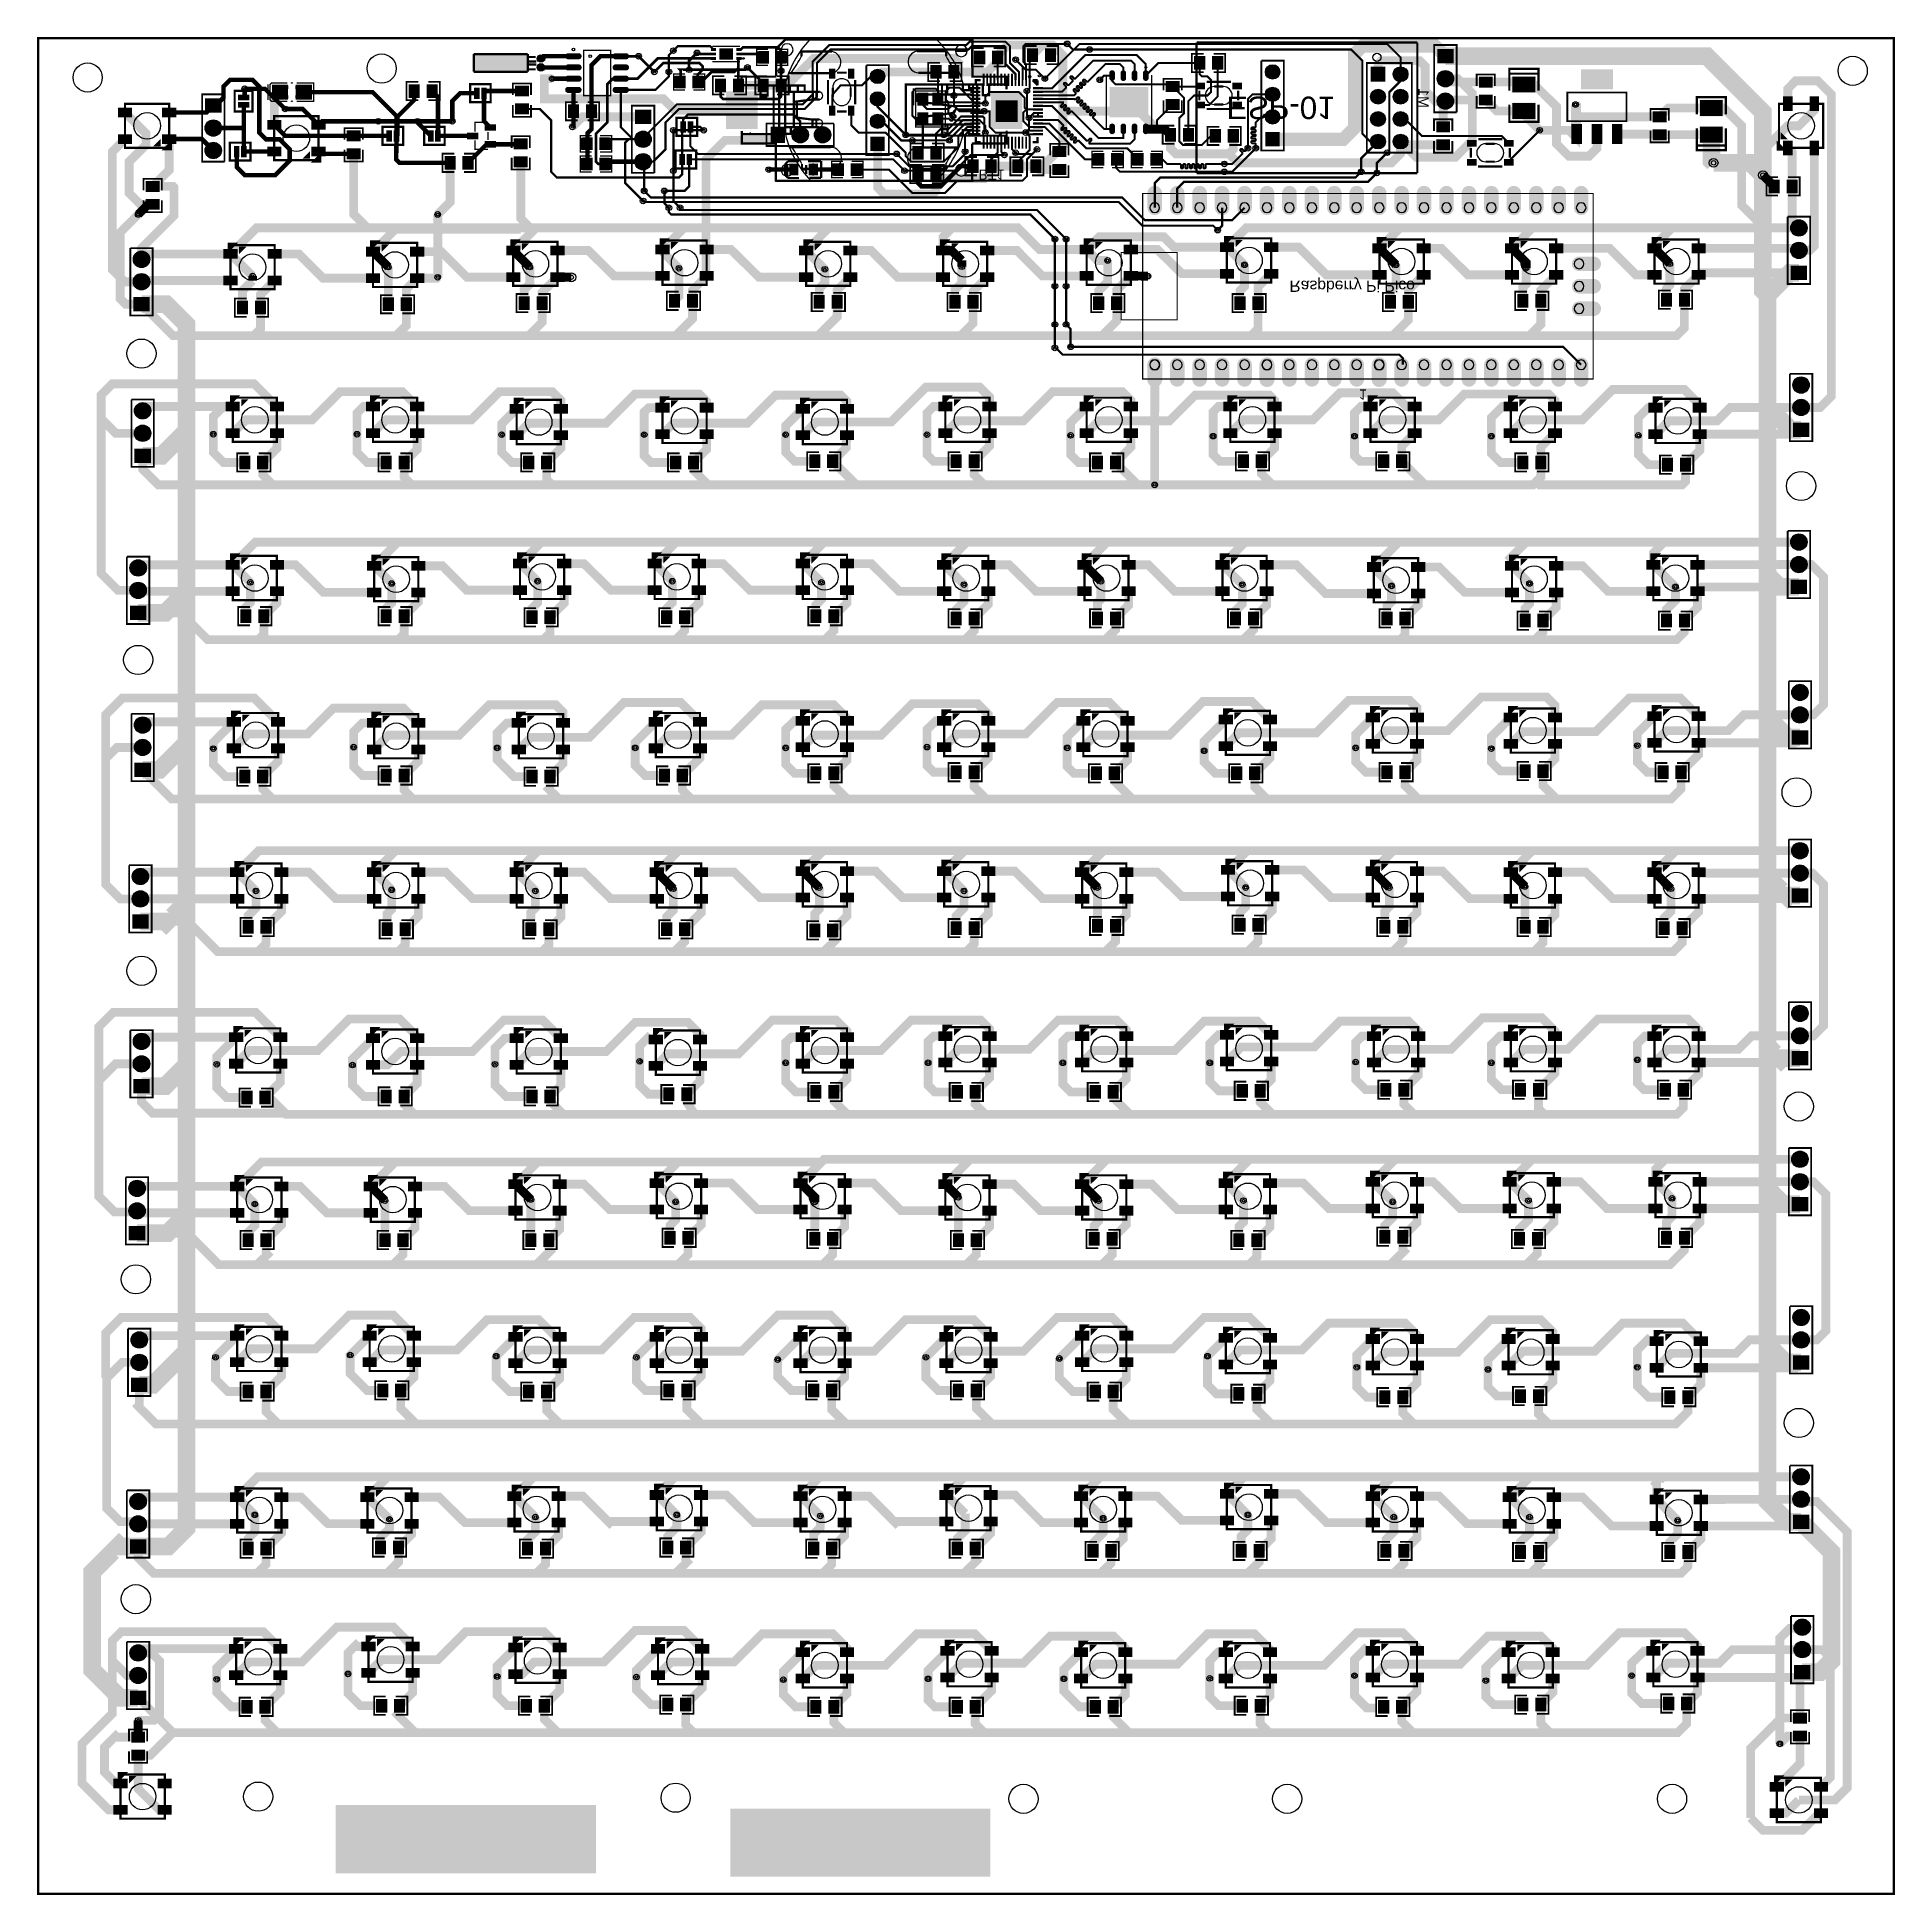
# Model space of a CAD drawing. Extents: x -5 to 8273, y -8273 to 5.
import ezdxf

# ---------------------------------------------------------------- set-up
doc = ezdxf.new("R2010")
doc.units = 9
for name, color, linetype, true_color in [('BoardOutLine', 7, 'Continuous', 0xff00ff), ('BottomLayer', 7, 'Continuous', 0x0000ff), ('BottomPasteMaskLayer', 7, 'Continuous', 0x800000), ('BottomSilkLayer', 7, 'Continuous', 0x66cc33), ('BottomSolderMaskLayer', 7, 'Continuous', 0xaa00ff), ('Document', 7, 'Continuous', 0xffffff), ('Hole', 7, 'Continuous', 0x222222), ('Multi-Layer', 7, 'Continuous', 0xc0c0c0), ('TopLayer', 7, 'Continuous', 0xff0000), ('TopPasteMaskLayer', 7, 'Continuous', 0x808080), ('TopSilkLayer', 7, 'Continuous', 0xffcc00), ('TopSolderMaskLayer', 7, 'Continuous', 0x800080)]:
    doc.layers.add(name, color=color, linetype=linetype, true_color=true_color)
doc.styles.get("Standard").update_dxf_attribs({"font": 'arial.ttf'})

msp = doc.modelspace()

# ---------------------------------------------------------------- texts
at = {"layer": 'BottomSilkLayer', "text_generation_flag": 2}
for s, height, rotation, p in [('M1', 45, 270, (6150, -310)), ('ESP-01', 100, 180, (5295, -260)), ('BT1', 45, 180, (4190, -585)), ('Raspberry Pi Pico', 50, 180, (5575, -1080)), ('1', 45, 180, (5885, -1565))]:
    msp.add_text(s, height=height, rotation=rotation, dxfattribs=at).set_placement(p)

# ---------------------------------------------------------------- hatches: boundary and pattern name
at = {"layer": 'BottomLayer'}
for points in [[(3203.8, -237.3), (3066, -237.3), (3066, -402.7), (3203.8, -402.7)], [(4384, -237.3), (4246.2, -237.3), (4246.2, -402.7), (4384, -402.7)]]:
    msp.add_hatch(color=256, dxfattribs=at).paths.add_polyline_path(points)
at = {"layer": 'BottomPasteMaskLayer'}
for points in [[(3203.8, -237.3), (3066, -237.3), (3066, -402.7), (3203.8, -402.7)], [(4384, -237.3), (4246.2, -237.3), (4246.2, -402.7), (4384, -402.7)]]:
    msp.add_hatch(color=256, dxfattribs=at).paths.add_polyline_path(points)
at = {"layer": 'BottomSolderMaskLayer'}
for points in [[(2223.3, -90.3, 1), (2256.7, -90.3, 1)], [(6306.6, -48.1), (6306.6, -111.9), (6233.4, -111.9), (6233.4, -48.1)], [(2223.3, -129.7, 1), (2256.7, -129.7, 1)], [(3708, -170, 1), (3772, -170, 1)], [(5468, -150, 1), (5532, -150, 1)], [(6003, -193), (6003, -127), (5937, -127), (5937, -193)], [(6037, -160, 1), (6103, -160, 1)], [(6233.6, -180, 1), (6306.4, -180, 1)], [(3204.8, -236.3), (3065, -236.3), (3065, -403.7), (3204.8, -403.7)], [(3708, -270, 1), (3772, -270, 1)], [(4385, -236.3), (4245.2, -236.3), (4245.2, -403.7), (4385, -403.7)], [(5468, -250, 1), (5532, -250, 1)], [(5937, -260, 1), (6003, -260, 1)], [(6037, -260, 1), (6103, -260, 1)], [(6233.6, -280, 1), (6306.4, -280, 1)], [(816.6, -268.1), (816.6, -331.9), (743.4, -331.9), (743.4, -268.1)], [(2731.6, -318.1), (2731.6, -381.9), (2658.4, -381.9), (2658.4, -318.1)], [(5468, -350, 1), (5532, -350, 1)], [(5937, -360, 1), (6003, -360, 1)], [(6037, -360, 1), (6103, -360, 1)], [(743.6, -400, 1), (816.4, -400, 1)], [(2658.6, -450, 1), (2731.4, -450, 1)], [(3263, -393.6), (3327, -393.6), (3327, -466.4), (3263, -466.4)], [(3358.6, -430, 1), (3431.4, -430, 1)], [(3458.6, -430, 1), (3531.4, -430, 1)], [(3708, -370, 1), (3772, -370, 1)], [(743.6, -500, 1), (816.4, -500, 1)], [(3708, -502), (3708, -438), (3772, -438), (3772, -502)], [(5468, -482), (5468, -418), (5532, -418), (5532, -482)], [(5937, -460, 1), (6003, -460, 1)], [(6037, -460, 1), (6103, -460, 1)], [(2658.6, -550, 1), (2731.4, -550, 1)], [(7808.6, -845, 1), (7881.4, -845, 1)], [(7808.6, -945, 1), (7881.4, -945, 1)], [(423.6, -985, 1), (496.4, -985, 1)], [(423.6, -1085, 1), (496.4, -1085, 1)], [(7808.4, -1076.9), (7808.4, -1013.1), (7881.6, -1013.1), (7881.6, -1076.9)], [(423.4, -1216.9), (423.4, -1153.1), (496.6, -1153.1), (496.6, -1216.9)], [(5008.5, -1455), (5008.2, -1450.9), (5007.4, -1446.8), (5006.1, -1442.9), (5004.3, -1439.1), (5002.1, -1435.6), (4999.4, -1432.4), (4996.3, -1429.6), (4992.9, -1427.1), (4989.3, -1425.2), (4985.3, -1423.6), (4981.3, -1422.6), (4977.1, -1422.1), (4972.9, -1422.1), (4968.7, -1422.6), (4964.7, -1423.6), (4960.7, -1425.2), (4957.1, -1427.1), (4953.7, -1429.6), (4950.6, -1432.4), (4947.9, -1435.6), (4945.7, -1439.1), (4943.9, -1442.9), (4942.6, -1446.8), (4941.8, -1450.9), (4941.5, -1455), (4941.5, -1521), (4941.8, -1525.1), (4942.6, -1529.2), (4943.9, -1533.1), (4945.7, -1536.9), (4947.9, -1540.3), (4950.6, -1543.5), (4953.7, -1546.4), (4957.1, -1548.8), (4960.7, -1550.8), (4964.7, -1552.3), (4968.7, -1553.4), (4972.9, -1553.9), (4977.1, -1553.9), (4981.3, -1553.4), (4985.3, -1552.3), (4989.3, -1550.8), (4992.9, -1548.8), (4996.3, -1546.4), (4999.4, -1543.5), (5002.1, -1540.3), (5004.3, -1536.9), (5006.1, -1533.1), (5007.4, -1529.2), (5008.2, -1525.1), (5008.5, -1521)], [(5508.5, -1455), (5508.2, -1450.9), (5507.4, -1446.8), (5506.1, -1442.9), (5504.3, -1439.1), (5502.1, -1435.6), (5499.4, -1432.4), (5496.3, -1429.6), (5492.9, -1427.1), (5489.3, -1425.2), (5485.3, -1423.6), (5481.3, -1422.6), (5477.1, -1422.1), (5472.9, -1422.1), (5468.7, -1422.6), (5464.7, -1423.6), (5460.7, -1425.2), (5457.1, -1427.1), (5453.7, -1429.6), (5450.6, -1432.4), (5447.9, -1435.6), (5445.7, -1439.1), (5443.9, -1442.9), (5442.6, -1446.8), (5441.8, -1450.9), (5441.5, -1455), (5441.5, -1521), (5441.8, -1525.1), (5442.6, -1529.2), (5443.9, -1533.1), (5445.7, -1536.9), (5447.9, -1540.3), (5450.6, -1543.5), (5453.7, -1546.4), (5457.1, -1548.8), (5460.7, -1550.8), (5464.7, -1552.3), (5468.7, -1553.4), (5472.9, -1553.9), (5477.1, -1553.9), (5481.3, -1553.4), (5485.3, -1552.3), (5489.3, -1550.8), (5492.9, -1548.8), (5496.3, -1546.4), (5499.4, -1543.5), (5502.1, -1540.3), (5504.3, -1536.9), (5506.1, -1533.1), (5507.4, -1529.2), (5508.2, -1525.1), (5508.5, -1521)], [(6008.5, -1455), (6008.2, -1450.9), (6007.4, -1446.8), (6006.1, -1442.9), (6004.3, -1439.1), (6002.1, -1435.6), (5999.4, -1432.4), (5996.3, -1429.6), (5992.9, -1427.1), (5989.3, -1425.2), (5985.3, -1423.6), (5981.3, -1422.6), (5977.1, -1422.1), (5972.9, -1422.1), (5968.7, -1422.6), (5964.7, -1423.6), (5960.7, -1425.2), (5957.1, -1427.1), (5953.7, -1429.6), (5950.6, -1432.4), (5947.9, -1435.6), (5945.7, -1439.1), (5943.9, -1442.9), (5942.6, -1446.8), (5941.8, -1450.9), (5941.5, -1455), (5941.5, -1521), (5941.8, -1525.1), (5942.6, -1529.2), (5943.9, -1533.1), (5945.7, -1536.9), (5947.9, -1540.3), (5950.6, -1543.5), (5953.7, -1546.4), (5957.1, -1548.8), (5960.7, -1550.8), (5964.7, -1552.3), (5968.7, -1553.4), (5972.9, -1553.9), (5977.1, -1553.9), (5981.3, -1553.4), (5985.3, -1552.3), (5989.3, -1550.8), (5992.9, -1548.8), (5996.3, -1546.4), (5999.4, -1543.5), (6002.1, -1540.3), (6004.3, -1536.9), (6006.1, -1533.1), (6007.4, -1529.2), (6008.2, -1525.1), (6008.5, -1521)], [(7818.6, -1545, 1), (7891.4, -1545, 1)], [(428.6, -1660, 1), (501.4, -1660, 1)], [(7818.6, -1645, 1), (7891.4, -1645, 1)], [(428.6, -1760, 1), (501.4, -1760, 1)], [(7818.4, -1776.9), (7818.4, -1713.1), (7891.6, -1713.1), (7891.6, -1776.9)], [(428.4, -1891.9), (428.4, -1828.1), (501.6, -1828.1), (501.6, -1891.9)], [(7808.6, -2245, 1), (7881.4, -2245, 1)], [(7808.6, -2345, 1), (7881.4, -2345, 1)], [(408.6, -2360, 1), (481.4, -2360, 1)], [(408.6, -2460, 1), (481.4, -2460, 1)], [(7808.4, -2476.9), (7808.4, -2413.1), (7881.6, -2413.1), (7881.6, -2476.9)], [(408.4, -2591.9), (408.4, -2528.1), (481.6, -2528.1), (481.6, -2591.9)], [(7813.6, -2915, 1), (7886.4, -2915, 1)], [(7813.6, -3015, 1), (7886.4, -3015, 1)], [(428.6, -3060, 1), (501.4, -3060, 1)], [(428.6, -3160, 1), (501.4, -3160, 1)], [(7813.4, -3146.9), (7813.4, -3083.1), (7886.6, -3083.1), (7886.6, -3146.9)], [(428.4, -3291.9), (428.4, -3228.1), (501.6, -3228.1), (501.6, -3291.9)], [(7813.6, -3620, 1), (7886.4, -3620, 1)], [(418.6, -3735, 1), (491.4, -3735, 1)], [(7813.6, -3720, 1), (7886.4, -3720, 1)], [(418.6, -3835, 1), (491.4, -3835, 1)], [(7813.4, -3851.9), (7813.4, -3788.1), (7886.6, -3788.1), (7886.6, -3851.9)], [(418.4, -3966.9), (418.4, -3903.1), (491.6, -3903.1), (491.6, -3966.9)], [(7813.6, -4345, 1), (7886.4, -4345, 1)], [(423.6, -4470, 1), (496.4, -4470, 1)], [(7813.6, -4445, 1), (7886.4, -4445, 1)], [(423.6, -4570, 1), (496.4, -4570, 1)], [(7813.4, -4576.9), (7813.4, -4513.1), (7886.6, -4513.1), (7886.6, -4576.9)], [(423.4, -4701.9), (423.4, -4638.1), (496.6, -4638.1), (496.6, -4701.9)], [(7813.6, -4995, 1), (7886.4, -4995, 1)], [(403.6, -5125, 1), (476.4, -5125, 1)], [(7813.6, -5095, 1), (7886.4, -5095, 1)], [(403.6, -5225, 1), (476.4, -5225, 1)], [(7813.4, -5226.9), (7813.4, -5163.1), (7886.6, -5163.1), (7886.6, -5226.9)], [(403.4, -5356.9), (403.4, -5293.1), (476.6, -5293.1), (476.6, -5356.9)], [(7818.6, -5700, 1), (7891.4, -5700, 1)], [(413.6, -5800, 1), (486.4, -5800, 1)], [(7818.6, -5800, 1), (7891.4, -5800, 1)], [(413.6, -5900, 1), (486.4, -5900, 1)], [(7818.4, -5931.9), (7818.4, -5868.1), (7891.6, -5868.1), (7891.6, -5931.9)], [(413.4, -6031.9), (413.4, -5968.1), (486.6, -5968.1), (486.6, -6031.9)], [(7818.6, -6410, 1), (7891.4, -6410, 1)], [(408.6, -6520, 1), (481.4, -6520, 1)], [(7818.6, -6510, 1), (7891.4, -6510, 1)], [(408.6, -6620, 1), (481.4, -6620, 1)], [(7818.4, -6641.9), (7818.4, -6578.1), (7891.6, -6578.1), (7891.6, -6641.9)], [(408.4, -6751.9), (408.4, -6688.1), (481.6, -6688.1), (481.6, -6751.9)], [(7823.6, -7080, 1), (7896.4, -7080, 1)], [(408.6, -7195, 1), (481.4, -7195, 1)], [(7823.6, -7180, 1), (7896.4, -7180, 1)], [(408.6, -7295, 1), (481.4, -7295, 1)], [(7823.4, -7311.9), (7823.4, -7248.1), (7896.6, -7248.1), (7896.6, -7311.9)], [(408.4, -7426.9), (408.4, -7363.1), (481.6, -7363.1), (481.6, -7426.9)]]:
    msp.add_hatch(color=256, dxfattribs=at).paths.add_polyline_path(points)
at = {"layer": 'Document'}
for points in [[(1942.8, -74), (1942.8, -143.7), (2175.6, -143.7), (2175.6, -74)], [(1078, -243.5), (1078, -236.5), (1106.4, -236.5), (1106.4, -243.5)], [(1182, -243.5), (1182, -236.5), (1153.6, -236.5), (1153.6, -243.5)], [(1171.3, -263.6), (1171.3, -216.4), (1164.2, -216.4), (1164.2, -263.6)], [(3189.9, -309.2), (3083.6, -309.2), (3083.6, -324.9), (3189.9, -324.9), (3189.9, -321)], [(3142.8, -376.6), (3142.8, -270.3), (3127.1, -270.3), (3127.1, -376.6), (3131, -376.6)], [(4361.4, -312.1), (4255.1, -312.1), (4255.1, -327.9), (4361.4, -327.9), (4361.4, -323.9)], [(3347, -585), (3386.4, -585), (3386.4, -579.1), (3347, -579.1)], [(3449.4, -557.4), (3457.2, -557.4), (3457.2, -612.6), (3449.4, -612.6)], [(3435, -588.7), (3474.4, -588.7), (3474.4, -582.8), (3435, -582.8)]]:
    msp.add_hatch(color=256, dxfattribs=at).paths.add_polyline_path(points)
at = {"layer": 'Multi-Layer'}
for points in [[(2224.3, -90.3, 1), (2255.7, -90.3, 1)], [(6305.4, -49), (6305.4, -111), (6234.6, -111), (6234.6, -49)], [(2224.3, -129.7, 1), (2255.7, -129.7, 1)], [(3709, -170, 1), (3771, -170, 1)], [(5469, -150, 1), (5531, -150, 1)], [(6001, -191), (6001, -129), (5939, -129), (5939, -191)], [(6039, -160, 1), (6101, -160, 1)], [(6234.6, -180, 1), (6305.4, -180, 1)], [(3709, -270, 1), (3771, -270, 1)], [(5469, -250, 1), (5531, -250, 1)], [(5939, -260, 1), (6001, -260, 1)], [(6039, -260, 1), (6101, -260, 1)], [(6234.6, -280, 1), (6305.4, -280, 1)], [(815.4, -269), (815.4, -331), (744.6, -331), (744.6, -269)], [(2730.4, -319), (2730.4, -381), (2659.6, -381), (2659.6, -319)], [(5469, -350, 1), (5531, -350, 1)], [(5939, -360, 1), (6001, -360, 1)], [(6039, -360, 1), (6101, -360, 1)], [(744.6, -400, 1), (815.4, -400, 1)], [(3264, -394.6), (3326, -394.6), (3326, -465.4), (3264, -465.4)], [(3359.6, -430, 1), (3430.4, -430, 1)], [(3459.6, -430, 1), (3530.4, -430, 1)], [(3709, -370, 1), (3771, -370, 1)], [(744.6, -500, 1), (815.4, -500, 1)], [(2659.6, -450, 1), (2730.4, -450, 1)], [(3709, -501), (3709, -439), (3771, -439), (3771, -501)], [(5469, -481), (5469, -419), (5531, -419), (5531, -481)], [(5939, -460, 1), (6001, -460, 1)], [(6039, -460, 1), (6101, -460, 1)], [(2659.6, -550, 1), (2730.4, -550, 1)], [(4942.5, -755), (4942.8, -759.1), (4943.5, -763.1), (4944.8, -767), (4946.5, -770.7), (4948.7, -774.1), (4951.3, -777.2), (4954.3, -780), (4957.6, -782.4), (4961.2, -784.4), (4965, -785.9), (4968.9, -786.9), (4973, -787.4), (4977, -787.4), (4981.1, -786.9), (4985, -785.9), (4988.8, -784.4), (4992.4, -782.4), (4995.7, -780), (4998.7, -777.2), (5001.3, -774.1), (5003.5, -770.7), (5005.2, -767), (5006.5, -763.1), (5007.2, -759.1), (5007.5, -755), (5007.5, -690), (5007.2, -686), (5006.5, -682), (5005.2, -678.1), (5003.5, -674.4), (5001.3, -670.9), (4998.7, -667.8), (4995.7, -665), (4992.4, -662.6), (4988.8, -660.7), (4985, -659.2), (4981.1, -658.1), (4977, -657.6), (4973, -657.6), (4968.9, -658.1), (4965, -659.2), (4961.2, -660.7), (4957.6, -662.6), (4954.3, -665), (4951.3, -667.8), (4948.7, -670.9), (4946.5, -674.4), (4944.8, -678.1), (4943.5, -682), (4942.8, -686), (4942.5, -690)], [(5042.5, -755), (5042.8, -759.1), (5043.5, -763.1), (5044.8, -767), (5046.5, -770.7), (5048.7, -774.1), (5051.3, -777.2), (5054.3, -780), (5057.6, -782.4), (5061.2, -784.4), (5065, -785.9), (5068.9, -786.9), (5073, -787.4), (5077, -787.4), (5081.1, -786.9), (5085, -785.9), (5088.8, -784.4), (5092.4, -782.4), (5095.7, -780), (5098.7, -777.2), (5101.3, -774.1), (5103.5, -770.7), (5105.2, -767), (5106.5, -763.1), (5107.2, -759.1), (5107.5, -755), (5107.5, -690), (5107.2, -686), (5106.5, -682), (5105.2, -678.1), (5103.5, -674.4), (5101.3, -670.9), (5098.7, -667.8), (5095.7, -665), (5092.4, -662.6), (5088.8, -660.7), (5085, -659.2), (5081.1, -658.1), (5077, -657.6), (5073, -657.6), (5068.9, -658.1), (5065, -659.2), (5061.2, -660.7), (5057.6, -662.6), (5054.3, -665), (5051.3, -667.8), (5048.7, -670.9), (5046.5, -674.4), (5044.8, -678.1), (5043.5, -682), (5042.8, -686), (5042.5, -690)], [(5142.5, -755), (5142.8, -759.1), (5143.5, -763.1), (5144.8, -767), (5146.5, -770.7), (5148.7, -774.1), (5151.3, -777.2), (5154.3, -780), (5157.6, -782.4), (5161.2, -784.4), (5165, -785.9), (5168.9, -786.9), (5173, -787.4), (5177, -787.4), (5181.1, -786.9), (5185, -785.9), (5188.8, -784.4), (5192.4, -782.4), (5195.7, -780), (5198.7, -777.2), (5201.3, -774.1), (5203.5, -770.7), (5205.2, -767), (5206.5, -763.1), (5207.2, -759.1), (5207.5, -755), (5207.5, -690), (5207.2, -686), (5206.5, -682), (5205.2, -678.1), (5203.5, -674.4), (5201.3, -670.9), (5198.7, -667.8), (5195.7, -665), (5192.4, -662.6), (5188.8, -660.7), (5185, -659.2), (5181.1, -658.1), (5177, -657.6), (5173, -657.6), (5168.9, -658.1), (5165, -659.2), (5161.2, -660.7), (5157.6, -662.6), (5154.3, -665), (5151.3, -667.8), (5148.7, -670.9), (5146.5, -674.4), (5144.8, -678.1), (5143.5, -682), (5142.8, -686), (5142.5, -690)], [(5242.5, -755), (5242.8, -759.1), (5243.5, -763.1), (5244.8, -767), (5246.5, -770.7), (5248.7, -774.1), (5251.3, -777.2), (5254.3, -780), (5257.6, -782.4), (5261.2, -784.4), (5265, -785.9), (5268.9, -786.9), (5273, -787.4), (5277, -787.4), (5281.1, -786.9), (5285, -785.9), (5288.8, -784.4), (5292.4, -782.4), (5295.7, -780), (5298.7, -777.2), (5301.3, -774.1), (5303.5, -770.7), (5305.2, -767), (5306.5, -763.1), (5307.2, -759.1), (5307.5, -755), (5307.5, -690), (5307.2, -686), (5306.5, -682), (5305.2, -678.1), (5303.5, -674.4), (5301.3, -670.9), (5298.7, -667.8), (5295.7, -665), (5292.4, -662.6), (5288.8, -660.7), (5285, -659.2), (5281.1, -658.1), (5277, -657.6), (5273, -657.6), (5268.9, -658.1), (5265, -659.2), (5261.2, -660.7), (5257.6, -662.6), (5254.3, -665), (5251.3, -667.8), (5248.7, -670.9), (5246.5, -674.4), (5244.8, -678.1), (5243.5, -682), (5242.8, -686), (5242.5, -690)], [(5342.5, -755), (5342.8, -759.1), (5343.5, -763.1), (5344.8, -767), (5346.5, -770.7), (5348.7, -774.1), (5351.3, -777.2), (5354.3, -780), (5357.6, -782.4), (5361.2, -784.4), (5365, -785.9), (5368.9, -786.9), (5373, -787.4), (5377, -787.4), (5381.1, -786.9), (5385, -785.9), (5388.8, -784.4), (5392.4, -782.4), (5395.7, -780), (5398.7, -777.2), (5401.3, -774.1), (5403.5, -770.7), (5405.2, -767), (5406.5, -763.1), (5407.2, -759.1), (5407.5, -755), (5407.5, -690), (5407.2, -686), (5406.5, -682), (5405.2, -678.1), (5403.5, -674.4), (5401.3, -670.9), (5398.7, -667.8), (5395.7, -665), (5392.4, -662.6), (5388.8, -660.7), (5385, -659.2), (5381.1, -658.1), (5377, -657.6), (5373, -657.6), (5368.9, -658.1), (5365, -659.2), (5361.2, -660.7), (5357.6, -662.6), (5354.3, -665), (5351.3, -667.8), (5348.7, -670.9), (5346.5, -674.4), (5344.8, -678.1), (5343.5, -682), (5342.8, -686), (5342.5, -690)], [(5442.5, -755), (5442.8, -759.1), (5443.5, -763.1), (5444.8, -767), (5446.5, -770.7), (5448.7, -774.1), (5451.3, -777.2), (5454.3, -780), (5457.6, -782.4), (5461.2, -784.4), (5465, -785.9), (5468.9, -786.9), (5473, -787.4), (5477, -787.4), (5481.1, -786.9), (5485, -785.9), (5488.8, -784.4), (5492.4, -782.4), (5495.7, -780), (5498.7, -777.2), (5501.3, -774.1), (5503.5, -770.7), (5505.2, -767), (5506.5, -763.1), (5507.2, -759.1), (5507.5, -755), (5507.5, -690), (5507.2, -686), (5506.5, -682), (5505.2, -678.1), (5503.5, -674.4), (5501.3, -670.9), (5498.7, -667.8), (5495.7, -665), (5492.4, -662.6), (5488.8, -660.7), (5485, -659.2), (5481.1, -658.1), (5477, -657.6), (5473, -657.6), (5468.9, -658.1), (5465, -659.2), (5461.2, -660.7), (5457.6, -662.6), (5454.3, -665), (5451.3, -667.8), (5448.7, -670.9), (5446.5, -674.4), (5444.8, -678.1), (5443.5, -682), (5442.8, -686), (5442.5, -690)], [(5542.5, -755), (5542.8, -759.1), (5543.5, -763.1), (5544.8, -767), (5546.5, -770.7), (5548.7, -774.1), (5551.3, -777.2), (5554.3, -780), (5557.6, -782.4), (5561.2, -784.4), (5565, -785.9), (5568.9, -786.9), (5573, -787.4), (5577, -787.4), (5581.1, -786.9), (5585, -785.9), (5588.8, -784.4), (5592.4, -782.4), (5595.7, -780), (5598.7, -777.2), (5601.3, -774.1), (5603.5, -770.7), (5605.2, -767), (5606.5, -763.1), (5607.2, -759.1), (5607.5, -755), (5607.5, -690), (5607.2, -686), (5606.5, -682), (5605.2, -678.1), (5603.5, -674.4), (5601.3, -670.9), (5598.7, -667.8), (5595.7, -665), (5592.4, -662.6), (5588.8, -660.7), (5585, -659.2), (5581.1, -658.1), (5577, -657.6), (5573, -657.6), (5568.9, -658.1), (5565, -659.2), (5561.2, -660.7), (5557.6, -662.6), (5554.3, -665), (5551.3, -667.8), (5548.7, -670.9), (5546.5, -674.4), (5544.8, -678.1), (5543.5, -682), (5542.8, -686), (5542.5, -690)], [(5642.5, -755), (5642.8, -759.1), (5643.5, -763.1), (5644.8, -767), (5646.5, -770.7), (5648.7, -774.1), (5651.3, -777.2), (5654.3, -780), (5657.6, -782.4), (5661.2, -784.4), (5665, -785.9), (5668.9, -786.9), (5673, -787.4), (5677, -787.4), (5681.1, -786.9), (5685, -785.9), (5688.8, -784.4), (5692.4, -782.4), (5695.7, -780), (5698.7, -777.2), (5701.3, -774.1), (5703.5, -770.7), (5705.2, -767), (5706.5, -763.1), (5707.2, -759.1), (5707.5, -755), (5707.5, -690), (5707.2, -686), (5706.5, -682), (5705.2, -678.1), (5703.5, -674.4), (5701.3, -670.9), (5698.7, -667.8), (5695.7, -665), (5692.4, -662.6), (5688.8, -660.7), (5685, -659.2), (5681.1, -658.1), (5677, -657.6), (5673, -657.6), (5668.9, -658.1), (5665, -659.2), (5661.2, -660.7), (5657.6, -662.6), (5654.3, -665), (5651.3, -667.8), (5648.7, -670.9), (5646.5, -674.4), (5644.8, -678.1), (5643.5, -682), (5642.8, -686), (5642.5, -690)], [(5742.5, -755), (5742.8, -759.1), (5743.5, -763.1), (5744.8, -767), (5746.5, -770.7), (5748.7, -774.1), (5751.3, -777.2), (5754.3, -780), (5757.6, -782.4), (5761.2, -784.4), (5765, -785.9), (5768.9, -786.9), (5773, -787.4), (5777, -787.4), (5781.1, -786.9), (5785, -785.9), (5788.8, -784.4), (5792.4, -782.4), (5795.7, -780), (5798.7, -777.2), (5801.3, -774.1), (5803.5, -770.7), (5805.2, -767), (5806.5, -763.1), (5807.2, -759.1), (5807.5, -755), (5807.5, -690), (5807.2, -686), (5806.5, -682), (5805.2, -678.1), (5803.5, -674.4), (5801.3, -670.9), (5798.7, -667.8), (5795.7, -665), (5792.4, -662.6), (5788.8, -660.7), (5785, -659.2), (5781.1, -658.1), (5777, -657.6), (5773, -657.6), (5768.9, -658.1), (5765, -659.2), (5761.2, -660.7), (5757.6, -662.6), (5754.3, -665), (5751.3, -667.8), (5748.7, -670.9), (5746.5, -674.4), (5744.8, -678.1), (5743.5, -682), (5742.8, -686), (5742.5, -690)], [(5842.5, -755), (5842.8, -759.1), (5843.5, -763.1), (5844.8, -767), (5846.5, -770.7), (5848.7, -774.1), (5851.3, -777.2), (5854.3, -780), (5857.6, -782.4), (5861.2, -784.4), (5865, -785.9), (5868.9, -786.9), (5873, -787.4), (5877, -787.4), (5881.1, -786.9), (5885, -785.9), (5888.8, -784.4), (5892.4, -782.4), (5895.7, -780), (5898.7, -777.2), (5901.3, -774.1), (5903.5, -770.7), (5905.2, -767), (5906.5, -763.1), (5907.2, -759.1), (5907.5, -755), (5907.5, -690), (5907.2, -686), (5906.5, -682), (5905.2, -678.1), (5903.5, -674.4), (5901.3, -670.9), (5898.7, -667.8), (5895.7, -665), (5892.4, -662.6), (5888.8, -660.7), (5885, -659.2), (5881.1, -658.1), (5877, -657.6), (5873, -657.6), (5868.9, -658.1), (5865, -659.2), (5861.2, -660.7), (5857.6, -662.6), (5854.3, -665), (5851.3, -667.8), (5848.7, -670.9), (5846.5, -674.4), (5844.8, -678.1), (5843.5, -682), (5842.8, -686), (5842.5, -690)], [(5942.5, -755), (5942.8, -759.1), (5943.5, -763.1), (5944.8, -767), (5946.5, -770.7), (5948.7, -774.1), (5951.3, -777.2), (5954.3, -780), (5957.6, -782.4), (5961.2, -784.4), (5965, -785.9), (5968.9, -786.9), (5973, -787.4), (5977, -787.4), (5981.1, -786.9), (5985, -785.9), (5988.8, -784.4), (5992.4, -782.4), (5995.7, -780), (5998.7, -777.2), (6001.3, -774.1), (6003.5, -770.7), (6005.2, -767), (6006.5, -763.1), (6007.2, -759.1), (6007.5, -755), (6007.5, -690), (6007.2, -686), (6006.5, -682), (6005.2, -678.1), (6003.5, -674.4), (6001.3, -670.9), (5998.7, -667.8), (5995.7, -665), (5992.4, -662.6), (5988.8, -660.7), (5985, -659.2), (5981.1, -658.1), (5977, -657.6), (5973, -657.6), (5968.9, -658.1), (5965, -659.2), (5961.2, -660.7), (5957.6, -662.6), (5954.3, -665), (5951.3, -667.8), (5948.7, -670.9), (5946.5, -674.4), (5944.8, -678.1), (5943.5, -682), (5942.8, -686), (5942.5, -690)], [(6042.5, -755), (6042.8, -759.1), (6043.5, -763.1), (6044.8, -767), (6046.5, -770.7), (6048.7, -774.1), (6051.3, -777.2), (6054.3, -780), (6057.6, -782.4), (6061.2, -784.4), (6065, -785.9), (6068.9, -786.9), (6073, -787.4), (6077, -787.4), (6081.1, -786.9), (6085, -785.9), (6088.8, -784.4), (6092.4, -782.4), (6095.7, -780), (6098.7, -777.2), (6101.3, -774.1), (6103.5, -770.7), (6105.2, -767), (6106.5, -763.1), (6107.2, -759.1), (6107.5, -755), (6107.5, -690), (6107.2, -686), (6106.5, -682), (6105.2, -678.1), (6103.5, -674.4), (6101.3, -670.9), (6098.7, -667.8), (6095.7, -665), (6092.4, -662.6), (6088.8, -660.7), (6085, -659.2), (6081.1, -658.1), (6077, -657.6), (6073, -657.6), (6068.9, -658.1), (6065, -659.2), (6061.2, -660.7), (6057.6, -662.6), (6054.3, -665), (6051.3, -667.8), (6048.7, -670.9), (6046.5, -674.4), (6044.8, -678.1), (6043.5, -682), (6042.8, -686), (6042.5, -690)], [(6142.5, -755), (6142.8, -759.1), (6143.5, -763.1), (6144.8, -767), (6146.5, -770.7), (6148.7, -774.1), (6151.3, -777.2), (6154.3, -780), (6157.6, -782.4), (6161.2, -784.4), (6165, -785.9), (6168.9, -786.9), (6173, -787.4), (6177, -787.4), (6181.1, -786.9), (6185, -785.9), (6188.8, -784.4), (6192.4, -782.4), (6195.7, -780), (6198.7, -777.2), (6201.3, -774.1), (6203.5, -770.7), (6205.2, -767), (6206.5, -763.1), (6207.2, -759.1), (6207.5, -755), (6207.5, -690), (6207.2, -686), (6206.5, -682), (6205.2, -678.1), (6203.5, -674.4), (6201.3, -670.9), (6198.7, -667.8), (6195.7, -665), (6192.4, -662.6), (6188.8, -660.7), (6185, -659.2), (6181.1, -658.1), (6177, -657.6), (6173, -657.6), (6168.9, -658.1), (6165, -659.2), (6161.2, -660.7), (6157.6, -662.6), (6154.3, -665), (6151.3, -667.8), (6148.7, -670.9), (6146.5, -674.4), (6144.8, -678.1), (6143.5, -682), (6142.8, -686), (6142.5, -690)], [(6242.5, -755), (6242.8, -759.1), (6243.5, -763.1), (6244.8, -767), (6246.5, -770.7), (6248.7, -774.1), (6251.3, -777.2), (6254.3, -780), (6257.6, -782.4), (6261.2, -784.4), (6265, -785.9), (6268.9, -786.9), (6273, -787.4), (6277, -787.4), (6281.1, -786.9), (6285, -785.9), (6288.8, -784.4), (6292.4, -782.4), (6295.7, -780), (6298.7, -777.2), (6301.3, -774.1), (6303.5, -770.7), (6305.2, -767), (6306.5, -763.1), (6307.2, -759.1), (6307.5, -755), (6307.5, -690), (6307.2, -686), (6306.5, -682), (6305.2, -678.1), (6303.5, -674.4), (6301.3, -670.9), (6298.7, -667.8), (6295.7, -665), (6292.4, -662.6), (6288.8, -660.7), (6285, -659.2), (6281.1, -658.1), (6277, -657.6), (6273, -657.6), (6268.9, -658.1), (6265, -659.2), (6261.2, -660.7), (6257.6, -662.6), (6254.3, -665), (6251.3, -667.8), (6248.7, -670.9), (6246.5, -674.4), (6244.8, -678.1), (6243.5, -682), (6242.8, -686), (6242.5, -690)], [(6342.5, -755), (6342.8, -759.1), (6343.5, -763.1), (6344.8, -767), (6346.5, -770.7), (6348.7, -774.1), (6351.3, -777.2), (6354.3, -780), (6357.6, -782.4), (6361.2, -784.4), (6365, -785.9), (6368.9, -786.9), (6373, -787.4), (6377, -787.4), (6381.1, -786.9), (6385, -785.9), (6388.8, -784.4), (6392.4, -782.4), (6395.7, -780), (6398.7, -777.2), (6401.3, -774.1), (6403.5, -770.7), (6405.2, -767), (6406.5, -763.1), (6407.2, -759.1), (6407.5, -755), (6407.5, -690), (6407.2, -686), (6406.5, -682), (6405.2, -678.1), (6403.5, -674.4), (6401.3, -670.9), (6398.7, -667.8), (6395.7, -665), (6392.4, -662.6), (6388.8, -660.7), (6385, -659.2), (6381.1, -658.1), (6377, -657.6), (6373, -657.6), (6368.9, -658.1), (6365, -659.2), (6361.2, -660.7), (6357.6, -662.6), (6354.3, -665), (6351.3, -667.8), (6348.7, -670.9), (6346.5, -674.4), (6344.8, -678.1), (6343.5, -682), (6342.8, -686), (6342.5, -690)], [(6442.5, -755), (6442.8, -759.1), (6443.5, -763.1), (6444.8, -767), (6446.5, -770.7), (6448.7, -774.1), (6451.3, -777.2), (6454.3, -780), (6457.6, -782.4), (6461.2, -784.4), (6465, -785.9), (6468.9, -786.9), (6473, -787.4), (6477, -787.4), (6481.1, -786.9), (6485, -785.9), (6488.8, -784.4), (6492.4, -782.4), (6495.7, -780), (6498.7, -777.2), (6501.3, -774.1), (6503.5, -770.7), (6505.2, -767), (6506.5, -763.1), (6507.2, -759.1), (6507.5, -755), (6507.5, -690), (6507.2, -686), (6506.5, -682), (6505.2, -678.1), (6503.5, -674.4), (6501.3, -670.9), (6498.7, -667.8), (6495.7, -665), (6492.4, -662.6), (6488.8, -660.7), (6485, -659.2), (6481.1, -658.1), (6477, -657.6), (6473, -657.6), (6468.9, -658.1), (6465, -659.2), (6461.2, -660.7), (6457.6, -662.6), (6454.3, -665), (6451.3, -667.8), (6448.7, -670.9), (6446.5, -674.4), (6444.8, -678.1), (6443.5, -682), (6442.8, -686), (6442.5, -690)], [(6542.5, -755), (6542.8, -759.1), (6543.5, -763.1), (6544.8, -767), (6546.5, -770.7), (6548.7, -774.1), (6551.3, -777.2), (6554.3, -780), (6557.6, -782.4), (6561.2, -784.4), (6565, -785.9), (6568.9, -786.9), (6573, -787.4), (6577, -787.4), (6581.1, -786.9), (6585, -785.9), (6588.8, -784.4), (6592.4, -782.4), (6595.7, -780), (6598.7, -777.2), (6601.3, -774.1), (6603.5, -770.7), (6605.2, -767), (6606.5, -763.1), (6607.2, -759.1), (6607.5, -755), (6607.5, -690), (6607.2, -686), (6606.5, -682), (6605.2, -678.1), (6603.5, -674.4), (6601.3, -670.9), (6598.7, -667.8), (6595.7, -665), (6592.4, -662.6), (6588.8, -660.7), (6585, -659.2), (6581.1, -658.1), (6577, -657.6), (6573, -657.6), (6568.9, -658.1), (6565, -659.2), (6561.2, -660.7), (6557.6, -662.6), (6554.3, -665), (6551.3, -667.8), (6548.7, -670.9), (6546.5, -674.4), (6544.8, -678.1), (6543.5, -682), (6542.8, -686), (6542.5, -690)], [(6642.5, -755), (6642.8, -759.1), (6643.5, -763.1), (6644.8, -767), (6646.5, -770.7), (6648.7, -774.1), (6651.3, -777.2), (6654.3, -780), (6657.6, -782.4), (6661.2, -784.4), (6665, -785.9), (6668.9, -786.9), (6673, -787.4), (6677, -787.4), (6681.1, -786.9), (6685, -785.9), (6688.8, -784.4), (6692.4, -782.4), (6695.7, -780), (6698.7, -777.2), (6701.3, -774.1), (6703.5, -770.7), (6705.2, -767), (6706.5, -763.1), (6707.2, -759.1), (6707.5, -755), (6707.5, -690), (6707.2, -686), (6706.5, -682), (6705.2, -678.1), (6703.5, -674.4), (6701.3, -670.9), (6698.7, -667.8), (6695.7, -665), (6692.4, -662.6), (6688.8, -660.7), (6685, -659.2), (6681.1, -658.1), (6677, -657.6), (6673, -657.6), (6668.9, -658.1), (6665, -659.2), (6661.2, -660.7), (6657.6, -662.6), (6654.3, -665), (6651.3, -667.8), (6648.7, -670.9), (6646.5, -674.4), (6644.8, -678.1), (6643.5, -682), (6642.8, -686), (6642.5, -690)], [(6742.5, -755), (6742.8, -759.1), (6743.5, -763.1), (6744.8, -767), (6746.5, -770.7), (6748.7, -774.1), (6751.3, -777.2), (6754.3, -780), (6757.6, -782.4), (6761.2, -784.4), (6765, -785.9), (6768.9, -786.9), (6773, -787.4), (6777, -787.4), (6781.1, -786.9), (6785, -785.9), (6788.8, -784.4), (6792.4, -782.4), (6795.7, -780), (6798.7, -777.2), (6801.3, -774.1), (6803.5, -770.7), (6805.2, -767), (6806.5, -763.1), (6807.2, -759.1), (6807.5, -755), (6807.5, -690), (6807.2, -686), (6806.5, -682), (6805.2, -678.1), (6803.5, -674.4), (6801.3, -670.9), (6798.7, -667.8), (6795.7, -665), (6792.4, -662.6), (6788.8, -660.7), (6785, -659.2), (6781.1, -658.1), (6777, -657.6), (6773, -657.6), (6768.9, -658.1), (6765, -659.2), (6761.2, -660.7), (6757.6, -662.6), (6754.3, -665), (6751.3, -667.8), (6748.7, -670.9), (6746.5, -674.4), (6744.8, -678.1), (6743.5, -682), (6742.8, -686), (6742.5, -690)], [(6842.5, -755), (6842.8, -759.1), (6843.5, -763.1), (6844.8, -767), (6846.5, -770.7), (6848.7, -774.1), (6851.3, -777.2), (6854.3, -780), (6857.6, -782.4), (6861.2, -784.4), (6865, -785.9), (6868.9, -786.9), (6873, -787.4), (6877, -787.4), (6881.1, -786.9), (6885, -785.9), (6888.8, -784.4), (6892.4, -782.4), (6895.7, -780), (6898.7, -777.2), (6901.3, -774.1), (6903.5, -770.7), (6905.2, -767), (6906.5, -763.1), (6907.2, -759.1), (6907.5, -755), (6907.5, -690), (6907.2, -686), (6906.5, -682), (6905.2, -678.1), (6903.5, -674.4), (6901.3, -670.9), (6898.7, -667.8), (6895.7, -665), (6892.4, -662.6), (6888.8, -660.7), (6885, -659.2), (6881.1, -658.1), (6877, -657.6), (6873, -657.6), (6868.9, -658.1), (6865, -659.2), (6861.2, -660.7), (6857.6, -662.6), (6854.3, -665), (6851.3, -667.8), (6848.7, -670.9), (6846.5, -674.4), (6844.8, -678.1), (6843.5, -682), (6842.8, -686), (6842.5, -690)], [(7809.6, -845, 1), (7880.4, -845, 1)], [(7809.6, -945, 1), (7880.4, -945, 1)], [(424.6, -985, 1), (495.4, -985, 1)], [(6865.9, -972.5), (6861.9, -972.8), (6857.9, -973.5), (6854, -974.8), (6850.3, -976.5), (6846.9, -978.7), (6843.7, -981.3), (6840.9, -984.3), (6838.5, -987.6), (6836.5, -991.2), (6835.1, -995), (6834, -998.9), (6833.5, -1003), (6833.5, -1007), (6834, -1011.1), (6835.1, -1015), (6836.5, -1018.8), (6838.5, -1022.4), (6840.9, -1025.7), (6843.7, -1028.7), (6846.9, -1031.3), (6850.3, -1033.5), (6854, -1035.2), (6857.9, -1036.5), (6861.9, -1037.2), (6865.9, -1037.5), (6930.9, -1037.5), (6935, -1037.2), (6939, -1036.5), (6942.9, -1035.2), (6946.5, -1033.5), (6950, -1031.3), (6953.1, -1028.7), (6955.9, -1025.7), (6958.3, -1022.4), (6960.3, -1018.8), (6961.8, -1015), (6962.8, -1011.1), (6963.3, -1007), (6963.3, -1003), (6962.8, -998.9), (6961.8, -995), (6960.3, -991.2), (6958.3, -987.6), (6955.9, -984.3), (6953.1, -981.3), (6950, -978.7), (6946.5, -976.5), (6942.9, -974.8), (6939, -973.5), (6935, -972.8), (6930.9, -972.5)], [(424.6, -1085, 1), (495.4, -1085, 1)], [(6865.9, -1072.5), (6861.9, -1072.8), (6857.9, -1073.5), (6854, -1074.8), (6850.3, -1076.5), (6846.9, -1078.7), (6843.7, -1081.3), (6840.9, -1084.3), (6838.5, -1087.6), (6836.5, -1091.2), (6835.1, -1095), (6834, -1098.9), (6833.5, -1103), (6833.5, -1107), (6834, -1111.1), (6835.1, -1115), (6836.5, -1118.8), (6838.5, -1122.4), (6840.9, -1125.7), (6843.7, -1128.7), (6846.9, -1131.3), (6850.3, -1133.5), (6854, -1135.2), (6857.9, -1136.5), (6861.9, -1137.2), (6865.9, -1137.5), (6930.9, -1137.5), (6935, -1137.2), (6939, -1136.5), (6942.9, -1135.2), (6946.5, -1133.5), (6950, -1131.3), (6953.1, -1128.7), (6955.9, -1125.7), (6958.3, -1122.4), (6960.3, -1118.8), (6961.8, -1115), (6962.8, -1111.1), (6963.3, -1107), (6963.3, -1103), (6962.8, -1098.9), (6961.8, -1095), (6960.3, -1091.2), (6958.3, -1087.6), (6955.9, -1084.3), (6953.1, -1081.3), (6950, -1078.7), (6946.5, -1076.5), (6942.9, -1074.8), (6939, -1073.5), (6935, -1072.8), (6930.9, -1072.5)], [(7809.6, -1076), (7809.6, -1014), (7880.4, -1014), (7880.4, -1076)], [(424.6, -1216), (424.6, -1154), (495.4, -1154), (495.4, -1216)], [(6865.9, -1172.5), (6861.9, -1172.8), (6857.9, -1173.5), (6854, -1174.8), (6850.3, -1176.5), (6846.9, -1178.7), (6843.7, -1181.3), (6840.9, -1184.3), (6838.5, -1187.6), (6836.5, -1191.2), (6835.1, -1195), (6834, -1198.9), (6833.5, -1203), (6833.5, -1207), (6834, -1211.1), (6835.1, -1215), (6836.5, -1218.8), (6838.5, -1222.4), (6840.9, -1225.7), (6843.7, -1228.7), (6846.9, -1231.3), (6850.3, -1233.5), (6854, -1235.2), (6857.9, -1236.5), (6861.9, -1237.2), (6865.9, -1237.5), (6930.9, -1237.5), (6935, -1237.2), (6939, -1236.5), (6942.9, -1235.2), (6946.5, -1233.5), (6950, -1231.3), (6953.1, -1228.7), (6955.9, -1225.7), (6958.3, -1222.4), (6960.3, -1218.8), (6961.8, -1215), (6962.8, -1211.1), (6963.3, -1207), (6963.3, -1203), (6962.8, -1198.9), (6961.8, -1195), (6960.3, -1191.2), (6958.3, -1187.6), (6955.9, -1184.3), (6953.1, -1181.3), (6950, -1178.7), (6946.5, -1176.5), (6942.9, -1174.8), (6939, -1173.5), (6935, -1172.8), (6930.9, -1172.5)], [(5007.5, -1455), (5007.2, -1450.9), (5006.5, -1446.9), (5005.2, -1443), (5003.5, -1439.3), (5001.3, -1435.9), (4998.7, -1432.8), (4995.7, -1430), (4992.4, -1427.6), (4988.8, -1425.6), (4985, -1424.1), (4981.1, -1423.1), (4977, -1422.6), (4973, -1422.6), (4968.9, -1423.1), (4965, -1424.1), (4961.2, -1425.6), (4957.6, -1427.6), (4954.3, -1430), (4951.3, -1432.8), (4948.7, -1435.9), (4946.5, -1439.3), (4944.8, -1443), (4943.5, -1446.9), (4942.8, -1450.9), (4942.5, -1455), (4942.5, -1520), (4942.8, -1524), (4943.5, -1528), (4944.8, -1531.9), (4946.5, -1535.6), (4948.7, -1539.1), (4951.3, -1542.2), (4954.3, -1545), (4957.6, -1547.4), (4961.2, -1549.3), (4965, -1550.8), (4968.9, -1551.9), (4973, -1552.4), (4977, -1552.4), (4981.1, -1551.9), (4985, -1550.8), (4988.8, -1549.3), (4992.4, -1547.4), (4995.7, -1545), (4998.7, -1542.2), (5001.3, -1539.1), (5003.5, -1535.6), (5005.2, -1531.9), (5006.5, -1528), (5007.2, -1524), (5007.5, -1520)], [(5107.5, -1455), (5107.2, -1450.9), (5106.5, -1446.9), (5105.2, -1443), (5103.5, -1439.3), (5101.3, -1435.9), (5098.7, -1432.8), (5095.7, -1430), (5092.4, -1427.6), (5088.8, -1425.6), (5085, -1424.1), (5081.1, -1423.1), (5077, -1422.6), (5073, -1422.6), (5068.9, -1423.1), (5065, -1424.1), (5061.2, -1425.6), (5057.6, -1427.6), (5054.3, -1430), (5051.3, -1432.8), (5048.7, -1435.9), (5046.5, -1439.3), (5044.8, -1443), (5043.5, -1446.9), (5042.8, -1450.9), (5042.5, -1455), (5042.5, -1520), (5042.8, -1524), (5043.5, -1528), (5044.8, -1531.9), (5046.5, -1535.6), (5048.7, -1539.1), (5051.3, -1542.2), (5054.3, -1545), (5057.6, -1547.4), (5061.2, -1549.3), (5065, -1550.8), (5068.9, -1551.9), (5073, -1552.4), (5077, -1552.4), (5081.1, -1551.9), (5085, -1550.8), (5088.8, -1549.3), (5092.4, -1547.4), (5095.7, -1545), (5098.7, -1542.2), (5101.3, -1539.1), (5103.5, -1535.6), (5105.2, -1531.9), (5106.5, -1528), (5107.2, -1524), (5107.5, -1520)], [(5207.5, -1455), (5207.2, -1450.9), (5206.5, -1446.9), (5205.2, -1443), (5203.5, -1439.3), (5201.3, -1435.9), (5198.7, -1432.8), (5195.7, -1430), (5192.4, -1427.6), (5188.8, -1425.6), (5185, -1424.1), (5181.1, -1423.1), (5177, -1422.6), (5173, -1422.6), (5168.9, -1423.1), (5165, -1424.1), (5161.2, -1425.6), (5157.6, -1427.6), (5154.3, -1430), (5151.3, -1432.8), (5148.7, -1435.9), (5146.5, -1439.3), (5144.8, -1443), (5143.5, -1446.9), (5142.8, -1450.9), (5142.5, -1455), (5142.5, -1520), (5142.8, -1524), (5143.5, -1528), (5144.8, -1531.9), (5146.5, -1535.6), (5148.7, -1539.1), (5151.3, -1542.2), (5154.3, -1545), (5157.6, -1547.4), (5161.2, -1549.3), (5165, -1550.8), (5168.9, -1551.9), (5173, -1552.4), (5177, -1552.4), (5181.1, -1551.9), (5185, -1550.8), (5188.8, -1549.3), (5192.4, -1547.4), (5195.7, -1545), (5198.7, -1542.2), (5201.3, -1539.1), (5203.5, -1535.6), (5205.2, -1531.9), (5206.5, -1528), (5207.2, -1524), (5207.5, -1520)], [(5307.5, -1455), (5307.2, -1450.9), (5306.5, -1446.9), (5305.2, -1443), (5303.5, -1439.3), (5301.3, -1435.9), (5298.7, -1432.8), (5295.7, -1430), (5292.4, -1427.6), (5288.8, -1425.6), (5285, -1424.1), (5281.1, -1423.1), (5277, -1422.6), (5273, -1422.6), (5268.9, -1423.1), (5265, -1424.1), (5261.2, -1425.6), (5257.6, -1427.6), (5254.3, -1430), (5251.3, -1432.8), (5248.7, -1435.9), (5246.5, -1439.3), (5244.8, -1443), (5243.5, -1446.9), (5242.8, -1450.9), (5242.5, -1455), (5242.5, -1520), (5242.8, -1524), (5243.5, -1528), (5244.8, -1531.9), (5246.5, -1535.6), (5248.7, -1539.1), (5251.3, -1542.2), (5254.3, -1545), (5257.6, -1547.4), (5261.2, -1549.3), (5265, -1550.8), (5268.9, -1551.9), (5273, -1552.4), (5277, -1552.4), (5281.1, -1551.9), (5285, -1550.8), (5288.8, -1549.3), (5292.4, -1547.4), (5295.7, -1545), (5298.7, -1542.2), (5301.3, -1539.1), (5303.5, -1535.6), (5305.2, -1531.9), (5306.5, -1528), (5307.2, -1524), (5307.5, -1520)], [(5407.5, -1455), (5407.2, -1450.9), (5406.5, -1446.9), (5405.2, -1443), (5403.5, -1439.3), (5401.3, -1435.9), (5398.7, -1432.8), (5395.7, -1430), (5392.4, -1427.6), (5388.8, -1425.6), (5385, -1424.1), (5381.1, -1423.1), (5377, -1422.6), (5373, -1422.6), (5368.9, -1423.1), (5365, -1424.1), (5361.2, -1425.6), (5357.6, -1427.6), (5354.3, -1430), (5351.3, -1432.8), (5348.7, -1435.9), (5346.5, -1439.3), (5344.8, -1443), (5343.5, -1446.9), (5342.8, -1450.9), (5342.5, -1455), (5342.5, -1520), (5342.8, -1524), (5343.5, -1528), (5344.8, -1531.9), (5346.5, -1535.6), (5348.7, -1539.1), (5351.3, -1542.2), (5354.3, -1545), (5357.6, -1547.4), (5361.2, -1549.3), (5365, -1550.8), (5368.9, -1551.9), (5373, -1552.4), (5377, -1552.4), (5381.1, -1551.9), (5385, -1550.8), (5388.8, -1549.3), (5392.4, -1547.4), (5395.7, -1545), (5398.7, -1542.2), (5401.3, -1539.1), (5403.5, -1535.6), (5405.2, -1531.9), (5406.5, -1528), (5407.2, -1524), (5407.5, -1520)], [(5507.5, -1455), (5507.2, -1450.9), (5506.5, -1446.9), (5505.2, -1443), (5503.5, -1439.3), (5501.3, -1435.9), (5498.7, -1432.8), (5495.7, -1430), (5492.4, -1427.6), (5488.8, -1425.6), (5485, -1424.1), (5481.1, -1423.1), (5477, -1422.6), (5473, -1422.6), (5468.9, -1423.1), (5465, -1424.1), (5461.2, -1425.6), (5457.6, -1427.6), (5454.3, -1430), (5451.3, -1432.8), (5448.7, -1435.9), (5446.5, -1439.3), (5444.8, -1443), (5443.5, -1446.9), (5442.8, -1450.9), (5442.5, -1455), (5442.5, -1520), (5442.8, -1524), (5443.5, -1528), (5444.8, -1531.9), (5446.5, -1535.6), (5448.7, -1539.1), (5451.3, -1542.2), (5454.3, -1545), (5457.6, -1547.4), (5461.2, -1549.3), (5465, -1550.8), (5468.9, -1551.9), (5473, -1552.4), (5477, -1552.4), (5481.1, -1551.9), (5485, -1550.8), (5488.8, -1549.3), (5492.4, -1547.4), (5495.7, -1545), (5498.7, -1542.2), (5501.3, -1539.1), (5503.5, -1535.6), (5505.2, -1531.9), (5506.5, -1528), (5507.2, -1524), (5507.5, -1520)], [(5607.5, -1455), (5607.2, -1450.9), (5606.5, -1446.9), (5605.2, -1443), (5603.5, -1439.3), (5601.3, -1435.9), (5598.7, -1432.8), (5595.7, -1430), (5592.4, -1427.6), (5588.8, -1425.6), (5585, -1424.1), (5581.1, -1423.1), (5577, -1422.6), (5573, -1422.6), (5568.9, -1423.1), (5565, -1424.1), (5561.2, -1425.6), (5557.6, -1427.6), (5554.3, -1430), (5551.3, -1432.8), (5548.7, -1435.9), (5546.5, -1439.3), (5544.8, -1443), (5543.5, -1446.9), (5542.8, -1450.9), (5542.5, -1455), (5542.5, -1520), (5542.8, -1524), (5543.5, -1528), (5544.8, -1531.9), (5546.5, -1535.6), (5548.7, -1539.1), (5551.3, -1542.2), (5554.3, -1545), (5557.6, -1547.4), (5561.2, -1549.3), (5565, -1550.8), (5568.9, -1551.9), (5573, -1552.4), (5577, -1552.4), (5581.1, -1551.9), (5585, -1550.8), (5588.8, -1549.3), (5592.4, -1547.4), (5595.7, -1545), (5598.7, -1542.2), (5601.3, -1539.1), (5603.5, -1535.6), (5605.2, -1531.9), (5606.5, -1528), (5607.2, -1524), (5607.5, -1520)], [(5707.5, -1455), (5707.2, -1450.9), (5706.5, -1446.9), (5705.2, -1443), (5703.5, -1439.3), (5701.3, -1435.9), (5698.7, -1432.8), (5695.7, -1430), (5692.4, -1427.6), (5688.8, -1425.6), (5685, -1424.1), (5681.1, -1423.1), (5677, -1422.6), (5673, -1422.6), (5668.9, -1423.1), (5665, -1424.1), (5661.2, -1425.6), (5657.6, -1427.6), (5654.3, -1430), (5651.3, -1432.8), (5648.7, -1435.9), (5646.5, -1439.3), (5644.8, -1443), (5643.5, -1446.9), (5642.8, -1450.9), (5642.5, -1455), (5642.5, -1520), (5642.8, -1524), (5643.5, -1528), (5644.8, -1531.9), (5646.5, -1535.6), (5648.7, -1539.1), (5651.3, -1542.2), (5654.3, -1545), (5657.6, -1547.4), (5661.2, -1549.3), (5665, -1550.8), (5668.9, -1551.9), (5673, -1552.4), (5677, -1552.4), (5681.1, -1551.9), (5685, -1550.8), (5688.8, -1549.3), (5692.4, -1547.4), (5695.7, -1545), (5698.7, -1542.2), (5701.3, -1539.1), (5703.5, -1535.6), (5705.2, -1531.9), (5706.5, -1528), (5707.2, -1524), (5707.5, -1520)], [(5807.5, -1455), (5807.2, -1450.9), (5806.5, -1446.9), (5805.2, -1443), (5803.5, -1439.3), (5801.3, -1435.9), (5798.7, -1432.8), (5795.7, -1430), (5792.4, -1427.6), (5788.8, -1425.6), (5785, -1424.1), (5781.1, -1423.1), (5777, -1422.6), (5773, -1422.6), (5768.9, -1423.1), (5765, -1424.1), (5761.2, -1425.6), (5757.6, -1427.6), (5754.3, -1430), (5751.3, -1432.8), (5748.7, -1435.9), (5746.5, -1439.3), (5744.8, -1443), (5743.5, -1446.9), (5742.8, -1450.9), (5742.5, -1455), (5742.5, -1520), (5742.8, -1524), (5743.5, -1528), (5744.8, -1531.9), (5746.5, -1535.6), (5748.7, -1539.1), (5751.3, -1542.2), (5754.3, -1545), (5757.6, -1547.4), (5761.2, -1549.3), (5765, -1550.8), (5768.9, -1551.9), (5773, -1552.4), (5777, -1552.4), (5781.1, -1551.9), (5785, -1550.8), (5788.8, -1549.3), (5792.4, -1547.4), (5795.7, -1545), (5798.7, -1542.2), (5801.3, -1539.1), (5803.5, -1535.6), (5805.2, -1531.9), (5806.5, -1528), (5807.2, -1524), (5807.5, -1520)], [(5907.5, -1455), (5907.2, -1450.9), (5906.5, -1446.9), (5905.2, -1443), (5903.5, -1439.3), (5901.3, -1435.9), (5898.7, -1432.8), (5895.7, -1430), (5892.4, -1427.6), (5888.8, -1425.6), (5885, -1424.1), (5881.1, -1423.1), (5877, -1422.6), (5873, -1422.6), (5868.9, -1423.1), (5865, -1424.1), (5861.2, -1425.6), (5857.6, -1427.6), (5854.3, -1430), (5851.3, -1432.8), (5848.7, -1435.9), (5846.5, -1439.3), (5844.8, -1443), (5843.5, -1446.9), (5842.8, -1450.9), (5842.5, -1455), (5842.5, -1520), (5842.8, -1524), (5843.5, -1528), (5844.8, -1531.9), (5846.5, -1535.6), (5848.7, -1539.1), (5851.3, -1542.2), (5854.3, -1545), (5857.6, -1547.4), (5861.2, -1549.3), (5865, -1550.8), (5868.9, -1551.9), (5873, -1552.4), (5877, -1552.4), (5881.1, -1551.9), (5885, -1550.8), (5888.8, -1549.3), (5892.4, -1547.4), (5895.7, -1545), (5898.7, -1542.2), (5901.3, -1539.1), (5903.5, -1535.6), (5905.2, -1531.9), (5906.5, -1528), (5907.2, -1524), (5907.5, -1520)], [(6007.5, -1455), (6007.2, -1450.9), (6006.5, -1446.9), (6005.2, -1443), (6003.5, -1439.3), (6001.3, -1435.9), (5998.7, -1432.8), (5995.7, -1430), (5992.4, -1427.6), (5988.8, -1425.6), (5985, -1424.1), (5981.1, -1423.1), (5977, -1422.6), (5973, -1422.6), (5968.9, -1423.1), (5965, -1424.1), (5961.2, -1425.6), (5957.6, -1427.6), (5954.3, -1430), (5951.3, -1432.8), (5948.7, -1435.9), (5946.5, -1439.3), (5944.8, -1443), (5943.5, -1446.9), (5942.8, -1450.9), (5942.5, -1455), (5942.5, -1520), (5942.8, -1524), (5943.5, -1528), (5944.8, -1531.9), (5946.5, -1535.6), (5948.7, -1539.1), (5951.3, -1542.2), (5954.3, -1545), (5957.6, -1547.4), (5961.2, -1549.3), (5965, -1550.8), (5968.9, -1551.9), (5973, -1552.4), (5977, -1552.4), (5981.1, -1551.9), (5985, -1550.8), (5988.8, -1549.3), (5992.4, -1547.4), (5995.7, -1545), (5998.7, -1542.2), (6001.3, -1539.1), (6003.5, -1535.6), (6005.2, -1531.9), (6006.5, -1528), (6007.2, -1524), (6007.5, -1520)], [(6107.5, -1455), (6107.2, -1450.9), (6106.5, -1446.9), (6105.2, -1443), (6103.5, -1439.3), (6101.3, -1435.9), (6098.7, -1432.8), (6095.7, -1430), (6092.4, -1427.6), (6088.8, -1425.6), (6085, -1424.1), (6081.1, -1423.1), (6077, -1422.6), (6073, -1422.6), (6068.9, -1423.1), (6065, -1424.1), (6061.2, -1425.6), (6057.6, -1427.6), (6054.3, -1430), (6051.3, -1432.8), (6048.7, -1435.9), (6046.5, -1439.3), (6044.8, -1443), (6043.5, -1446.9), (6042.8, -1450.9), (6042.5, -1455), (6042.5, -1520), (6042.8, -1524), (6043.5, -1528), (6044.8, -1531.9), (6046.5, -1535.6), (6048.7, -1539.1), (6051.3, -1542.2), (6054.3, -1545), (6057.6, -1547.4), (6061.2, -1549.3), (6065, -1550.8), (6068.9, -1551.9), (6073, -1552.4), (6077, -1552.4), (6081.1, -1551.9), (6085, -1550.8), (6088.8, -1549.3), (6092.4, -1547.4), (6095.7, -1545), (6098.7, -1542.2), (6101.3, -1539.1), (6103.5, -1535.6), (6105.2, -1531.9), (6106.5, -1528), (6107.2, -1524), (6107.5, -1520)], [(6207.5, -1455), (6207.2, -1450.9), (6206.5, -1446.9), (6205.2, -1443), (6203.5, -1439.3), (6201.3, -1435.9), (6198.7, -1432.8), (6195.7, -1430), (6192.4, -1427.6), (6188.8, -1425.6), (6185, -1424.1), (6181.1, -1423.1), (6177, -1422.6), (6173, -1422.6), (6168.9, -1423.1), (6165, -1424.1), (6161.2, -1425.6), (6157.6, -1427.6), (6154.3, -1430), (6151.3, -1432.8), (6148.7, -1435.9), (6146.5, -1439.3), (6144.8, -1443), (6143.5, -1446.9), (6142.8, -1450.9), (6142.5, -1455), (6142.5, -1520), (6142.8, -1524), (6143.5, -1528), (6144.8, -1531.9), (6146.5, -1535.6), (6148.7, -1539.1), (6151.3, -1542.2), (6154.3, -1545), (6157.6, -1547.4), (6161.2, -1549.3), (6165, -1550.8), (6168.9, -1551.9), (6173, -1552.4), (6177, -1552.4), (6181.1, -1551.9), (6185, -1550.8), (6188.8, -1549.3), (6192.4, -1547.4), (6195.7, -1545), (6198.7, -1542.2), (6201.3, -1539.1), (6203.5, -1535.6), (6205.2, -1531.9), (6206.5, -1528), (6207.2, -1524), (6207.5, -1520)], [(6307.5, -1455), (6307.2, -1450.9), (6306.5, -1446.9), (6305.2, -1443), (6303.5, -1439.3), (6301.3, -1435.9), (6298.7, -1432.8), (6295.7, -1430), (6292.4, -1427.6), (6288.8, -1425.6), (6285, -1424.1), (6281.1, -1423.1), (6277, -1422.6), (6273, -1422.6), (6268.9, -1423.1), (6265, -1424.1), (6261.2, -1425.6), (6257.6, -1427.6), (6254.3, -1430), (6251.3, -1432.8), (6248.7, -1435.9), (6246.5, -1439.3), (6244.8, -1443), (6243.5, -1446.9), (6242.8, -1450.9), (6242.5, -1455), (6242.5, -1520), (6242.8, -1524), (6243.5, -1528), (6244.8, -1531.9), (6246.5, -1535.6), (6248.7, -1539.1), (6251.3, -1542.2), (6254.3, -1545), (6257.6, -1547.4), (6261.2, -1549.3), (6265, -1550.8), (6268.9, -1551.9), (6273, -1552.4), (6277, -1552.4), (6281.1, -1551.9), (6285, -1550.8), (6288.8, -1549.3), (6292.4, -1547.4), (6295.7, -1545), (6298.7, -1542.2), (6301.3, -1539.1), (6303.5, -1535.6), (6305.2, -1531.9), (6306.5, -1528), (6307.2, -1524), (6307.5, -1520)], [(6407.5, -1455), (6407.2, -1450.9), (6406.5, -1446.9), (6405.2, -1443), (6403.5, -1439.3), (6401.3, -1435.9), (6398.7, -1432.8), (6395.7, -1430), (6392.4, -1427.6), (6388.8, -1425.6), (6385, -1424.1), (6381.1, -1423.1), (6377, -1422.6), (6373, -1422.6), (6368.9, -1423.1), (6365, -1424.1), (6361.2, -1425.6), (6357.6, -1427.6), (6354.3, -1430), (6351.3, -1432.8), (6348.7, -1435.9), (6346.5, -1439.3), (6344.8, -1443), (6343.5, -1446.9), (6342.8, -1450.9), (6342.5, -1455), (6342.5, -1520), (6342.8, -1524), (6343.5, -1528), (6344.8, -1531.9), (6346.5, -1535.6), (6348.7, -1539.1), (6351.3, -1542.2), (6354.3, -1545), (6357.6, -1547.4), (6361.2, -1549.3), (6365, -1550.8), (6368.9, -1551.9), (6373, -1552.4), (6377, -1552.4), (6381.1, -1551.9), (6385, -1550.8), (6388.8, -1549.3), (6392.4, -1547.4), (6395.7, -1545), (6398.7, -1542.2), (6401.3, -1539.1), (6403.5, -1535.6), (6405.2, -1531.9), (6406.5, -1528), (6407.2, -1524), (6407.5, -1520)], [(6507.5, -1455), (6507.2, -1450.9), (6506.5, -1446.9), (6505.2, -1443), (6503.5, -1439.3), (6501.3, -1435.9), (6498.7, -1432.8), (6495.7, -1430), (6492.4, -1427.6), (6488.8, -1425.6), (6485, -1424.1), (6481.1, -1423.1), (6477, -1422.6), (6473, -1422.6), (6468.9, -1423.1), (6465, -1424.1), (6461.2, -1425.6), (6457.6, -1427.6), (6454.3, -1430), (6451.3, -1432.8), (6448.7, -1435.9), (6446.5, -1439.3), (6444.8, -1443), (6443.5, -1446.9), (6442.8, -1450.9), (6442.5, -1455), (6442.5, -1520), (6442.8, -1524), (6443.5, -1528), (6444.8, -1531.9), (6446.5, -1535.6), (6448.7, -1539.1), (6451.3, -1542.2), (6454.3, -1545), (6457.6, -1547.4), (6461.2, -1549.3), (6465, -1550.8), (6468.9, -1551.9), (6473, -1552.4), (6477, -1552.4), (6481.1, -1551.9), (6485, -1550.8), (6488.8, -1549.3), (6492.4, -1547.4), (6495.7, -1545), (6498.7, -1542.2), (6501.3, -1539.1), (6503.5, -1535.6), (6505.2, -1531.9), (6506.5, -1528), (6507.2, -1524), (6507.5, -1520)], [(6607.5, -1455), (6607.2, -1450.9), (6606.5, -1446.9), (6605.2, -1443), (6603.5, -1439.3), (6601.3, -1435.9), (6598.7, -1432.8), (6595.7, -1430), (6592.4, -1427.6), (6588.8, -1425.6), (6585, -1424.1), (6581.1, -1423.1), (6577, -1422.6), (6573, -1422.6), (6568.9, -1423.1), (6565, -1424.1), (6561.2, -1425.6), (6557.6, -1427.6), (6554.3, -1430), (6551.3, -1432.8), (6548.7, -1435.9), (6546.5, -1439.3), (6544.8, -1443), (6543.5, -1446.9), (6542.8, -1450.9), (6542.5, -1455), (6542.5, -1520), (6542.8, -1524), (6543.5, -1528), (6544.8, -1531.9), (6546.5, -1535.6), (6548.7, -1539.1), (6551.3, -1542.2), (6554.3, -1545), (6557.6, -1547.4), (6561.2, -1549.3), (6565, -1550.8), (6568.9, -1551.9), (6573, -1552.4), (6577, -1552.4), (6581.1, -1551.9), (6585, -1550.8), (6588.8, -1549.3), (6592.4, -1547.4), (6595.7, -1545), (6598.7, -1542.2), (6601.3, -1539.1), (6603.5, -1535.6), (6605.2, -1531.9), (6606.5, -1528), (6607.2, -1524), (6607.5, -1520)], [(6707.5, -1455), (6707.2, -1450.9), (6706.5, -1446.9), (6705.2, -1443), (6703.5, -1439.3), (6701.3, -1435.9), (6698.7, -1432.8), (6695.7, -1430), (6692.4, -1427.6), (6688.8, -1425.6), (6685, -1424.1), (6681.1, -1423.1), (6677, -1422.6), (6673, -1422.6), (6668.9, -1423.1), (6665, -1424.1), (6661.2, -1425.6), (6657.6, -1427.6), (6654.3, -1430), (6651.3, -1432.8), (6648.7, -1435.9), (6646.5, -1439.3), (6644.8, -1443), (6643.5, -1446.9), (6642.8, -1450.9), (6642.5, -1455), (6642.5, -1520), (6642.8, -1524), (6643.5, -1528), (6644.8, -1531.9), (6646.5, -1535.6), (6648.7, -1539.1), (6651.3, -1542.2), (6654.3, -1545), (6657.6, -1547.4), (6661.2, -1549.3), (6665, -1550.8), (6668.9, -1551.9), (6673, -1552.4), (6677, -1552.4), (6681.1, -1551.9), (6685, -1550.8), (6688.8, -1549.3), (6692.4, -1547.4), (6695.7, -1545), (6698.7, -1542.2), (6701.3, -1539.1), (6703.5, -1535.6), (6705.2, -1531.9), (6706.5, -1528), (6707.2, -1524), (6707.5, -1520)], [(6807.5, -1455), (6807.2, -1450.9), (6806.5, -1446.9), (6805.2, -1443), (6803.5, -1439.3), (6801.3, -1435.9), (6798.7, -1432.8), (6795.7, -1430), (6792.4, -1427.6), (6788.8, -1425.6), (6785, -1424.1), (6781.1, -1423.1), (6777, -1422.6), (6773, -1422.6), (6768.9, -1423.1), (6765, -1424.1), (6761.2, -1425.6), (6757.6, -1427.6), (6754.3, -1430), (6751.3, -1432.8), (6748.7, -1435.9), (6746.5, -1439.3), (6744.8, -1443), (6743.5, -1446.9), (6742.8, -1450.9), (6742.5, -1455), (6742.5, -1520), (6742.8, -1524), (6743.5, -1528), (6744.8, -1531.9), (6746.5, -1535.6), (6748.7, -1539.1), (6751.3, -1542.2), (6754.3, -1545), (6757.6, -1547.4), (6761.2, -1549.3), (6765, -1550.8), (6768.9, -1551.9), (6773, -1552.4), (6777, -1552.4), (6781.1, -1551.9), (6785, -1550.8), (6788.8, -1549.3), (6792.4, -1547.4), (6795.7, -1545), (6798.7, -1542.2), (6801.3, -1539.1), (6803.5, -1535.6), (6805.2, -1531.9), (6806.5, -1528), (6807.2, -1524), (6807.5, -1520)], [(6907.5, -1455), (6907.2, -1450.9), (6906.5, -1446.9), (6905.2, -1443), (6903.5, -1439.3), (6901.3, -1435.9), (6898.7, -1432.8), (6895.7, -1430), (6892.4, -1427.6), (6888.8, -1425.6), (6885, -1424.1), (6881.1, -1423.1), (6877, -1422.6), (6873, -1422.6), (6868.9, -1423.1), (6865, -1424.1), (6861.2, -1425.6), (6857.6, -1427.6), (6854.3, -1430), (6851.3, -1432.8), (6848.7, -1435.9), (6846.5, -1439.3), (6844.8, -1443), (6843.5, -1446.9), (6842.8, -1450.9), (6842.5, -1455), (6842.5, -1520), (6842.8, -1524), (6843.5, -1528), (6844.8, -1531.9), (6846.5, -1535.6), (6848.7, -1539.1), (6851.3, -1542.2), (6854.3, -1545), (6857.6, -1547.4), (6861.2, -1549.3), (6865, -1550.8), (6868.9, -1551.9), (6873, -1552.4), (6877, -1552.4), (6881.1, -1551.9), (6885, -1550.8), (6888.8, -1549.3), (6892.4, -1547.4), (6895.7, -1545), (6898.7, -1542.2), (6901.3, -1539.1), (6903.5, -1535.6), (6905.2, -1531.9), (6906.5, -1528), (6907.2, -1524), (6907.5, -1520)], [(7819.6, -1545, 1), (7890.4, -1545, 1)], [(429.6, -1660, 1), (500.4, -1660, 1)], [(7819.6, -1645, 1), (7890.4, -1645, 1)], [(429.6, -1760, 1), (500.4, -1760, 1)], [(7819.6, -1776), (7819.6, -1714), (7890.4, -1714), (7890.4, -1776)], [(429.6, -1891), (429.6, -1829), (500.4, -1829), (500.4, -1891)], [(7809.6, -2245, 1), (7880.4, -2245, 1)], [(7809.6, -2345, 1), (7880.4, -2345, 1)], [(409.6, -2360, 1), (480.4, -2360, 1)], [(409.6, -2460, 1), (480.4, -2460, 1)], [(7809.6, -2476), (7809.6, -2414), (7880.4, -2414), (7880.4, -2476)], [(409.6, -2591), (409.6, -2529), (480.4, -2529), (480.4, -2591)], [(7814.6, -2915, 1), (7885.4, -2915, 1)], [(7814.6, -3015, 1), (7885.4, -3015, 1)], [(429.6, -3060, 1), (500.4, -3060, 1)], [(429.6, -3160, 1), (500.4, -3160, 1)], [(7814.6, -3146), (7814.6, -3084), (7885.4, -3084), (7885.4, -3146)], [(429.6, -3291), (429.6, -3229), (500.4, -3229), (500.4, -3291)], [(7814.6, -3620, 1), (7885.4, -3620, 1)], [(419.6, -3735, 1), (490.4, -3735, 1)], [(7814.6, -3720, 1), (7885.4, -3720, 1)], [(419.6, -3835, 1), (490.4, -3835, 1)], [(7814.6, -3851), (7814.6, -3789), (7885.4, -3789), (7885.4, -3851)], [(419.6, -3966), (419.6, -3904), (490.4, -3904), (490.4, -3966)], [(7814.6, -4345, 1), (7885.4, -4345, 1)], [(424.6, -4470, 1), (495.4, -4470, 1)], [(7814.6, -4445, 1), (7885.4, -4445, 1)], [(424.6, -4570, 1), (495.4, -4570, 1)], [(7814.6, -4576), (7814.6, -4514), (7885.4, -4514), (7885.4, -4576)], [(424.6, -4701), (424.6, -4639), (495.4, -4639), (495.4, -4701)], [(7814.6, -4995, 1), (7885.4, -4995, 1)], [(404.6, -5125, 1), (475.4, -5125, 1)], [(7814.6, -5095, 1), (7885.4, -5095, 1)], [(404.6, -5225, 1), (475.4, -5225, 1)], [(7814.6, -5226), (7814.6, -5164), (7885.4, -5164), (7885.4, -5226)], [(404.6, -5356), (404.6, -5294), (475.4, -5294), (475.4, -5356)], [(7819.6, -5700, 1), (7890.4, -5700, 1)], [(414.6, -5800, 1), (485.4, -5800, 1)], [(7819.6, -5800, 1), (7890.4, -5800, 1)], [(414.6, -5900, 1), (485.4, -5900, 1)], [(7819.6, -5931), (7819.6, -5869), (7890.4, -5869), (7890.4, -5931)], [(414.6, -6031), (414.6, -5969), (485.4, -5969), (485.4, -6031)], [(7819.6, -6410, 1), (7890.4, -6410, 1)], [(409.6, -6520, 1), (480.4, -6520, 1)], [(7819.6, -6510, 1), (7890.4, -6510, 1)], [(409.6, -6620, 1), (480.4, -6620, 1)], [(7819.6, -6641), (7819.6, -6579), (7890.4, -6579), (7890.4, -6641)], [(409.6, -6751), (409.6, -6689), (480.4, -6689), (480.4, -6751)], [(7824.6, -7080, 1), (7895.4, -7080, 1)], [(409.6, -7195, 1), (480.4, -7195, 1)], [(7824.6, -7180, 1), (7895.4, -7180, 1)], [(409.6, -7295, 1), (480.4, -7295, 1)], [(7824.6, -7311), (7824.6, -7249), (7895.4, -7249), (7895.4, -7311)], [(409.6, -7426), (409.6, -7364), (480.4, -7364), (480.4, -7426)]]:
    msp.add_hatch(color=256, dxfattribs=at).paths.add_polyline_path(points)
at = {"layer": 'TopLayer'}
for points in [[(2408.7, -67.6, -0.785398), (2408.7, -92.4), (2360.1, -92.4, -0.785398), (2360.1, -67.6)], [(2619.9, -67.6, -0.785398), (2619.9, -92.4), (2571.3, -92.4, -0.785398), (2571.3, -67.6)], [(3018.7, -55.8), (2998.9, -55.8), (2998.9, -44.8), (3018.7, -44.8)], [(3018.7, -75.5), (2998.9, -75.5), (2998.9, -64.5), (3018.7, -64.5)], [(3094.5, -93.6), (3035.5, -93.6), (3035.5, -46.4), (3094.5, -46.4)], [(3131.1, -55.8), (3111.3, -55.8), (3111.3, -44.8), (3131.1, -44.8)], [(3131.1, -75.5), (3111.3, -75.5), (3111.3, -64.5), (3131.1, -64.5)], [(3254.3, -112.1), (3254.3, -57.9), (3209.7, -57.9), (3209.7, -112.1)], [(3285.7, -112.1), (3285.7, -57.9), (3330.3, -57.9), (3330.3, -112.1)], [(4172.2, -56.5), (4217.8, -56.5), (4217.8, -113.5), (4172.2, -113.5)], [(4252.2, -56.5), (4297.8, -56.5), (4297.8, -113.5), (4252.2, -113.5)], [(4452.8, -103.5), (4407.2, -103.5), (4407.2, -46.5), (4452.8, -46.5)], [(4532.8, -103.5), (4487.2, -103.5), (4487.2, -46.5), (4532.8, -46.5)], [(5152.2, -81.5), (5197.8, -81.5), (5197.8, -138.5), (5152.2, -138.5)], [(5232.2, -81.5), (5277.8, -81.5), (5277.8, -138.5), (5232.2, -138.5)], [(2408.7, -117.6, -0.785398), (2408.7, -142.4), (2360.1, -142.4, -0.785398), (2360.1, -117.6)], [(2619.9, -117.6, -0.785398), (2619.9, -142.4), (2571.3, -142.4, -0.785398), (2571.3, -117.6)], [(3018.7, -95.2), (2998.9, -95.2), (2998.9, -84.2), (3018.7, -84.2)], [(3131.1, -95.2), (3111.3, -95.2), (3111.3, -84.2), (3131.1, -84.2)], [(3551.5, -136.7), (3551.5, -178), (3523.9, -178), (3523.9, -136.7)], [(3636.1, -136.7), (3636.1, -178), (3608.5, -178), (3608.5, -136.7)], [(3977.2, -121.5), (4022.8, -121.5), (4022.8, -178.5), (3977.2, -178.5)], [(4057.2, -121.5), (4102.8, -121.5), (4102.8, -178.5), (4057.2, -178.5)], [(4216.6, -163.6), (4216.6, -206.9), (4208.7, -206.9), (4208.7, -163.6)], [(4232.3, -163.6), (4232.3, -206.9), (4224.4, -206.9), (4224.4, -163.6)], [(4248.1, -163.6), (4248.1, -206.9), (4240.2, -206.9), (4240.2, -163.6)], [(4263.8, -163.6), (4263.8, -206.9), (4255.9, -206.9), (4255.9, -163.6)], [(4279.6, -163.6), (4279.6, -206.9), (4271.7, -206.9), (4271.7, -163.6)], [(4295.3, -163.6), (4295.3, -206.9), (4287.4, -206.9), (4287.4, -163.6)], [(4311.1, -163.6), (4311.1, -206.9), (4303.2, -206.9), (4303.2, -163.6)], [(4326.8, -163.6), (4326.8, -206.9), (4318.9, -206.9), (4318.9, -163.6)], [(4342.6, -163.6), (4342.6, -206.9), (4334.7, -206.9), (4334.7, -163.6)], [(4358.3, -163.6), (4358.3, -206.9), (4350.4, -206.9), (4350.4, -163.6)], [(4374.1, -163.6), (4374.1, -206.9), (4366.2, -206.9), (4366.2, -163.6)], [(4389.8, -163.6), (4389.8, -206.9), (4381.9, -206.9), (4381.9, -163.6)], [(4405.6, -163.6), (4405.6, -206.9), (4397.7, -206.9), (4397.7, -163.6)], [(4421.3, -163.6), (4421.3, -206.9), (4413.4, -206.9), (4413.4, -163.6)], [(4796.4, -180.1, -0.785398), (4773.6, -180.1), (4773.6, -152.7, -0.785398), (4796.4, -152.7)], [(4846.4, -180.1, -0.785398), (4823.6, -180.1), (4823.6, -152.7, -0.785398), (4846.4, -152.7)], [(4896.4, -180.1, -0.785398), (4873.6, -180.1), (4873.6, -152.7, -0.785398), (4896.4, -152.7)], [(4946.4, -180.1, -0.785398), (4923.6, -180.1), (4923.6, -152.7, -0.785398), (4946.4, -152.7)], [(6876.5, -140.5), (7014.5, -140.5), (7014.5, -225.5), (6876.5, -225.5)], [(1112.3, -271.9), (1112.3, -208.1), (1042, -208.1), (1042, -271.9)], [(1147.7, -271.9), (1147.7, -208.1), (1218, -208.1), (1218, -271.9)], [(1697.8, -263.5), (1652.2, -263.5), (1652.2, -206.5), (1697.8, -206.5)], [(1777.8, -263.5), (1732.2, -263.5), (1732.2, -206.5), (1777.8, -206.5)], [(1966.5, -270), (1941.5, -270), (1941.5, -220), (1966.5, -220)], [(1998.5, -270), (1973.5, -270), (1973.5, -220), (1998.5, -220)], [(2126.5, -257.8), (2126.5, -212.2), (2183.5, -212.2), (2183.5, -257.8)], [(2408.7, -167.6, -0.785398), (2408.7, -192.4), (2360.1, -192.4, -0.785398), (2360.1, -167.6)], [(2408.7, -217.6, -0.785398), (2408.7, -242.4), (2360.1, -242.4, -0.785398), (2360.1, -217.6)], [(2619.9, -167.6, -0.785398), (2619.9, -192.4), (2571.3, -192.4, -0.785398), (2571.3, -167.6)], [(2619.9, -217.6, -0.785398), (2619.9, -242.4), (2571.3, -242.4, -0.785398), (2571.3, -217.6)], [(2884.3, -222.1), (2884.3, -167.9), (2839.7, -167.9), (2839.7, -222.1)], [(2915.7, -222.1), (2915.7, -167.9), (2960.3, -167.9), (2960.3, -222.1)], [(3017.2, -181.5), (3062.8, -181.5), (3062.8, -238.5), (3017.2, -238.5)], [(3097.2, -181.5), (3142.8, -181.5), (3142.8, -238.5), (3097.2, -238.5)], [(3207.2, -181.5), (3252.8, -181.5), (3252.8, -238.5), (3207.2, -238.5)], [(3287.2, -181.5), (3332.8, -181.5), (3332.8, -238.5), (3287.2, -238.5)], [(3917.9, -299.3), (3965.2, -299.3), (3965.2, -244.1), (3917.9, -244.1)], [(4032.1, -299.3), (3984.8, -299.3), (3984.8, -244.1), (4032.1, -244.1)], [(4153.6, -218.7), (4196.9, -218.7), (4196.9, -226.6), (4153.6, -226.6)], [(4153.6, -234.4), (4196.9, -234.4), (4196.9, -242.3), (4153.6, -242.3)], [(4476.4, -226.6), (4433.1, -226.6), (4433.1, -218.7), (4476.4, -218.7)], [(4476.4, -242.3), (4433.1, -242.3), (4433.1, -234.4), (4476.4, -234.4)], [(4944.6, -218.1), (4944.6, -351.9), (4775.4, -351.9), (4775.4, -218.1)], [(5083.5, -192.2), (5083.5, -237.8), (5026.5, -237.8), (5026.5, -192.2)], [(5198, -226.5), (5156.7, -226.5), (5156.7, -198.9), (5198, -198.9)], [(5363.3, -226.5), (5322, -226.5), (5322, -198.9), (5363.3, -198.9)], [(6421.5, -217.8), (6421.5, -172.2), (6478.5, -172.2), (6478.5, -217.8)], [(6671.2, -170.5), (6671.2, -241.3), (6568.8, -241.3), (6568.8, -170.5)], [(357.1, -311.3), (416.1, -311.3), (416.1, -350.6), (357.1, -350.6)], [(553.9, -311.3), (613, -311.3), (613, -350.6), (553.9, -350.6)], [(890, -276.5), (890, -251.5), (940, -251.5), (940, -276.5)], [(890, -308.5), (890, -283.5), (940, -283.5), (940, -308.5)], [(2126.5, -337.8), (2126.5, -292.2), (2183.5, -292.2), (2183.5, -337.8)], [(2407.8, -353.5), (2362.2, -353.5), (2362.2, -296.5), (2407.8, -296.5)], [(2487.8, -353.5), (2442.2, -353.5), (2442.2, -296.5), (2487.8, -296.5)], [(3551.5, -302), (3551.5, -343.3), (3523.9, -343.3), (3523.9, -302)], [(3636.1, -302), (3636.1, -343.3), (3608.5, -343.3), (3608.5, -302)], [(3917.9, -330.7), (3965.2, -330.7), (3965.2, -385.9), (3917.9, -385.9)], [(4032.1, -330.7), (3984.8, -330.7), (3984.8, -385.9), (4032.1, -385.9)], [(4153.6, -250.2), (4196.9, -250.2), (4196.9, -258.1), (4153.6, -258.1)], [(4153.6, -265.9), (4196.9, -265.9), (4196.9, -273.8), (4153.6, -273.8)], [(4153.6, -281.7), (4196.9, -281.7), (4196.9, -289.6), (4153.6, -289.6)], [(4153.6, -297.4), (4196.9, -297.4), (4196.9, -305.3), (4153.6, -305.3)], [(4153.6, -313.2), (4196.9, -313.2), (4196.9, -321.1), (4153.6, -321.1)], [(4153.6, -328.9), (4196.9, -328.9), (4196.9, -336.8), (4153.6, -336.8)], [(4376, -264), (4376, -386), (4254, -386), (4254, -264)], [(4476.4, -258.1), (4433.1, -258.1), (4433.1, -250.2), (4476.4, -250.2)], [(4476.4, -273.8), (4433.1, -273.8), (4433.1, -265.9), (4476.4, -265.9)], [(4476.4, -289.6), (4433.1, -289.6), (4433.1, -281.7), (4476.4, -281.7)], [(4476.4, -305.3), (4433.1, -305.3), (4433.1, -297.4), (4476.4, -297.4)], [(4476.4, -321.1), (4433.1, -321.1), (4433.1, -313.2), (4476.4, -313.2)], [(4476.4, -336.8), (4433.1, -336.8), (4433.1, -328.9), (4476.4, -328.9)], [(5083.5, -272.2), (5083.5, -317.8), (5026.5, -317.8), (5026.5, -272.2)], [(5198, -311.1), (5156.7, -311.1), (5156.7, -283.5), (5198, -283.5)], [(5363.3, -311.1), (5322, -311.1), (5322, -283.5), (5363.3, -283.5)], [(6421.5, -297.8), (6421.5, -252.2), (6478.5, -252.2), (6478.5, -297.8)], [(6671.2, -288.7), (6671.2, -359.5), (6568.8, -359.5), (6568.8, -288.7)], [(7253.5, -327.2), (7253.5, -372.8), (7196.5, -372.8), (7196.5, -327.2)], [(7403.8, -346.3), (7403.8, -275.5), (7506.2, -275.5), (7506.2, -346.3)], [(7815.6, -262.1), (7815.6, -321.1), (7776.3, -321.1), (7776.3, -262.1)], [(7933.7, -262.1), (7933.7, -321.1), (7894.4, -321.1), (7894.4, -262.1)], [(1022.1, -366.3), (1081.1, -366.3), (1081.1, -405.6), (1022.1, -405.6)], [(1218.9, -366.3), (1278, -366.3), (1278, -405.6), (1218.9, -405.6)], [(1433.5, -412.2), (1433.5, -457.8), (1376.5, -457.8), (1376.5, -412.2)], [(1576.5, -460), (1551.5, -460), (1551.5, -410), (1576.5, -410)], [(1608.5, -460), (1583.5, -460), (1583.5, -410), (1608.5, -410)], [(1761.5, -460), (1736.5, -460), (1736.5, -410), (1761.5, -410)], [(1793.5, -460), (1768.5, -460), (1768.5, -410), (1793.5, -410)], [(1989.8, -383.8), (2039, -383.8), (2039, -411.4), (1989.8, -411.4)], [(2886.5, -420), (2861.5, -420), (2861.5, -370), (2886.5, -370)], [(2918.5, -420), (2893.5, -420), (2893.5, -370), (2918.5, -370)], [(4153.6, -344.7), (4196.9, -344.7), (4196.9, -352.6), (4153.6, -352.6)], [(4153.6, -360.4), (4196.9, -360.4), (4196.9, -368.3), (4153.6, -368.3)], [(4153.6, -376.2), (4196.9, -376.2), (4196.9, -384.1), (4153.6, -384.1)], [(4153.6, -391.9), (4196.9, -391.9), (4196.9, -399.8), (4153.6, -399.8)], [(4153.6, -407.7), (4196.9, -407.7), (4196.9, -415.5), (4153.6, -415.5)], [(4476.4, -352.6), (4433.1, -352.6), (4433.1, -344.7), (4476.4, -344.7)], [(4476.4, -368.3), (4433.1, -368.3), (4433.1, -360.4), (4476.4, -360.4)], [(4476.4, -384.1), (4433.1, -384.1), (4433.1, -376.2), (4476.4, -376.2)], [(4476.4, -399.8), (4433.1, -399.8), (4433.1, -391.9), (4476.4, -391.9)], [(4476.4, -415.5), (4433.1, -415.5), (4433.1, -407.7), (4476.4, -407.7)], [(4796.4, -417.3, -0.785398), (4773.6, -417.3), (4773.6, -389.9, -0.785398), (4796.4, -389.9)], [(4846.4, -417.3, -0.785398), (4823.6, -417.3), (4823.6, -389.9, -0.785398), (4846.4, -389.9)], [(4896.4, -417.3, -0.785398), (4873.6, -417.3), (4873.6, -389.9, -0.785398), (4896.4, -389.9)], [(4946.4, -417.3, -0.785398), (4923.6, -417.3), (4923.6, -389.9, -0.785398), (4946.4, -389.9)], [(5022.2, -401.5), (5067.8, -401.5), (5067.8, -458.5), (5022.2, -458.5)], [(5102.2, -401.5), (5147.8, -401.5), (5147.8, -458.5), (5102.2, -458.5)], [(5222.2, -406.5), (5267.8, -406.5), (5267.8, -463.5), (5222.2, -463.5)], [(5302.2, -406.5), (5347.8, -406.5), (5347.8, -463.5), (5302.2, -463.5)], [(6231.5, -417.8), (6231.5, -372.2), (6288.5, -372.2), (6288.5, -417.8)], [(6833, -384.5), (6876, -384.5), (6876, -469.5), (6833, -469.5)], [(6924, -384.5), (6967, -384.5), (6967, -469.5), (6924, -469.5)], [(7014, -384.5), (7057, -384.5), (7057, -469.5), (7014, -469.5)], [(7253.5, -407.2), (7253.5, -452.8), (7196.5, -452.8), (7196.5, -407.2)], [(7403.8, -464.5), (7403.8, -393.7), (7506.2, -393.7), (7506.2, -464.5)], [(357.1, -429.4), (416.1, -429.4), (416.1, -468.7), (357.1, -468.7)], [(553.9, -429.4), (613, -429.4), (613, -468.7), (553.9, -468.7)], [(871.5, -480), (896.5, -480), (896.5, -530), (871.5, -530)], [(903.5, -480), (928.5, -480), (928.5, -530), (903.5, -530)], [(1022.1, -484.4), (1081.1, -484.4), (1081.1, -523.7), (1022.1, -523.7)], [(1218.9, -484.4), (1278, -484.4), (1278, -523.7), (1218.9, -523.7)], [(1433.5, -492.2), (1433.5, -537.8), (1376.5, -537.8), (1376.5, -492.2)], [(1911, -421.2), (1960.2, -421.2), (1960.2, -448.8), (1911, -448.8)], [(1989.8, -458.6), (2039, -458.6), (2039, -486.2), (1989.8, -486.2)], [(2121.5, -492.8), (2121.5, -447.2), (2178.5, -447.2), (2178.5, -492.8)], [(2469.3, -497.1), (2469.3, -442.9), (2424.7, -442.9), (2424.7, -497.1)], [(2500.7, -497.1), (2500.7, -442.9), (2545.3, -442.9), (2545.3, -497.1)], [(3942.8, -538.5), (3897.2, -538.5), (3897.2, -481.5), (3942.8, -481.5)], [(4022.8, -538.5), (3977.2, -538.5), (3977.2, -481.5), (4022.8, -481.5)], [(4153.6, -423.4), (4196.9, -423.4), (4196.9, -431.3), (4153.6, -431.3)], [(4208.7, -486.4), (4208.7, -443.1), (4216.6, -443.1), (4216.6, -486.4)], [(4224.4, -486.4), (4224.4, -443.1), (4232.3, -443.1), (4232.3, -486.4)], [(4240.2, -486.4), (4240.2, -443.1), (4248.1, -443.1), (4248.1, -486.4)], [(4255.9, -486.4), (4255.9, -443.1), (4263.8, -443.1), (4263.8, -486.4)], [(4271.7, -486.4), (4271.7, -443.1), (4279.6, -443.1), (4279.6, -486.4)], [(4287.4, -486.4), (4287.4, -443.1), (4295.3, -443.1), (4295.3, -486.4)], [(4303.2, -486.4), (4303.2, -443.1), (4311.1, -443.1), (4311.1, -486.4)], [(4318.9, -486.4), (4318.9, -443.1), (4326.8, -443.1), (4326.8, -486.4)], [(4334.7, -486.4), (4334.7, -443.1), (4342.6, -443.1), (4342.6, -486.4)], [(4350.4, -486.4), (4350.4, -443.1), (4358.3, -443.1), (4358.3, -486.4)], [(4366.2, -486.4), (4366.2, -443.1), (4374.1, -443.1), (4374.1, -486.4)], [(4381.9, -486.4), (4381.9, -443.1), (4389.8, -443.1), (4389.8, -486.4)], [(4397.7, -486.4), (4397.7, -443.1), (4405.6, -443.1), (4405.6, -486.4)], [(4413.4, -486.4), (4413.4, -443.1), (4421.3, -443.1), (4421.3, -486.4)], [(4476.4, -431.3), (4433.1, -431.3), (4433.1, -423.4), (4476.4, -423.4)], [(4578.5, -482.2), (4578.5, -527.8), (4521.5, -527.8), (4521.5, -482.2)], [(6231.5, -497.8), (6231.5, -452.2), (6288.5, -452.2), (6288.5, -497.8)], [(6366.7, -453.9), (6408, -453.9), (6408, -481.5), (6366.7, -481.5)], [(6532, -453.9), (6573.3, -453.9), (6573.3, -481.5), (6532, -481.5)], [(7815.6, -458.9), (7815.6, -518), (7776.3, -518), (7776.3, -458.9)], [(7933.7, -458.9), (7933.7, -518), (7894.4, -518), (7894.4, -458.9)], [(1857.8, -583.5), (1812.2, -583.5), (1812.2, -526.5), (1857.8, -526.5)], [(1937.8, -583.5), (1892.2, -583.5), (1892.2, -526.5), (1937.8, -526.5)], [(2121.5, -572.8), (2121.5, -527.2), (2178.5, -527.2), (2178.5, -572.8)], [(2469.3, -587.1), (2469.3, -532.9), (2424.7, -532.9), (2424.7, -587.1)], [(2500.7, -587.1), (2500.7, -532.9), (2545.3, -532.9), (2545.3, -587.1)], [(2881.5, -565), (2856.5, -565), (2856.5, -515), (2881.5, -515)], [(2913.5, -565), (2888.5, -565), (2888.5, -515), (2913.5, -515)], [(3386.4, -609.6), (3347, -609.6), (3347, -560.4), (3386.4, -560.4)], [(3473, -609.6), (3433.6, -609.6), (3433.6, -560.4), (3473, -560.4)], [(3589.3, -557.9), (3589.3, -612.1), (3544.7, -612.1), (3544.7, -557.9)], [(3620.7, -557.9), (3620.7, -612.1), (3665.3, -612.1), (3665.3, -557.9)], [(3897.2, -576.5), (3942.8, -576.5), (3942.8, -633.5), (3897.2, -633.5)], [(3977.2, -576.5), (4022.8, -576.5), (4022.8, -633.5), (3977.2, -633.5)], [(4142.2, -541.5), (4187.8, -541.5), (4187.8, -598.5), (4142.2, -598.5)], [(4222.2, -541.5), (4267.8, -541.5), (4267.8, -598.5), (4222.2, -598.5)], [(4387.8, -598.5), (4342.2, -598.5), (4342.2, -541.5), (4387.8, -541.5)], [(4467.8, -598.5), (4422.2, -598.5), (4422.2, -541.5), (4467.8, -541.5)], [(4578.5, -562.2), (4578.5, -607.8), (4521.5, -607.8), (4521.5, -562.2)], [(4749.3, -567.1), (4749.3, -512.9), (4704.7, -512.9), (4704.7, -567.1)], [(4780.7, -567.1), (4780.7, -512.9), (4825.3, -512.9), (4825.3, -567.1)], [(4924.3, -567.1), (4924.3, -512.9), (4879.7, -512.9), (4879.7, -567.1)], [(4955.7, -567.1), (4955.7, -512.9), (5000.3, -512.9), (5000.3, -567.1)], [(6366.7, -538.5), (6408, -538.5), (6408, -566.1), (6366.7, -566.1)], [(6532, -538.5), (6573.3, -538.5), (6573.3, -566.1), (6532, -566.1)], [(481.5, -682.8), (481.5, -637.2), (538.5, -637.2), (538.5, -682.8)], [(7712.2, -631.5), (7757.8, -631.5), (7757.8, -688.5), (7712.2, -688.5)], [(7792.2, -631.5), (7837.8, -631.5), (7837.8, -688.5), (7792.2, -688.5)], [(481.5, -762.8), (481.5, -717.2), (538.5, -717.2), (538.5, -762.8)], [(886.1, -980.6), (827, -980.6), (827, -941.3), (886.1, -941.3)], [(1082.9, -980.6), (1023.9, -980.6), (1023.9, -941.3), (1082.9, -941.3)], [(1521.1, -970.6), (1462, -970.6), (1462, -931.3), (1521.1, -931.3)], [(1717.9, -970.6), (1658.9, -970.6), (1658.9, -931.3), (1717.9, -931.3)], [(2146.1, -965.6), (2087, -965.6), (2087, -926.3), (2146.1, -926.3)], [(2342.9, -965.6), (2283.9, -965.6), (2283.9, -926.3), (2342.9, -926.3)], [(2811.1, -960.6), (2752, -960.6), (2752, -921.3), (2811.1, -921.3)], [(3007.9, -960.6), (2948.9, -960.6), (2948.9, -921.3), (3007.9, -921.3)], [(3451.1, -965.6), (3392, -965.6), (3392, -926.3), (3451.1, -926.3)], [(3647.9, -965.6), (3588.9, -965.6), (3588.9, -926.3), (3647.9, -926.3)], [(4061.1, -965.6), (4002, -965.6), (4002, -926.3), (4061.1, -926.3)], [(4257.9, -965.6), (4198.9, -965.6), (4198.9, -926.3), (4257.9, -926.3)], [(4701.1, -960.6), (4642, -960.6), (4642, -921.3), (4701.1, -921.3)], [(4897.9, -960.6), (4838.9, -960.6), (4838.9, -921.3), (4897.9, -921.3)], [(5326.1, -950.6), (5267, -950.6), (5267, -911.3), (5326.1, -911.3)], [(5522.9, -950.6), (5463.9, -950.6), (5463.9, -911.3), (5522.9, -911.3)], [(6006.1, -955.6), (5947, -955.6), (5947, -916.3), (6006.1, -916.3)], [(6202.9, -955.6), (6143.9, -955.6), (6143.9, -916.3), (6202.9, -916.3)], [(6596.1, -955.6), (6537, -955.6), (6537, -916.3), (6596.1, -916.3)], [(6792.9, -955.6), (6733.9, -955.6), (6733.9, -916.3), (6792.9, -916.3)], [(7231.1, -955.6), (7172, -955.6), (7172, -916.3), (7231.1, -916.3)], [(7427.9, -955.6), (7368.9, -955.6), (7368.9, -916.3), (7427.9, -916.3)], [(886.1, -1098.7), (827, -1098.7), (827, -1059.4), (886.1, -1059.4)], [(1082.9, -1098.7), (1023.9, -1098.7), (1023.9, -1059.4), (1082.9, -1059.4)], [(1521.1, -1088.7), (1462, -1088.7), (1462, -1049.4), (1521.1, -1049.4)], [(1717.9, -1088.7), (1658.9, -1088.7), (1658.9, -1049.4), (1717.9, -1049.4)], [(2146.1, -1083.7), (2087, -1083.7), (2087, -1044.4), (2146.1, -1044.4)], [(2342.9, -1083.7), (2283.9, -1083.7), (2283.9, -1044.4), (2342.9, -1044.4)], [(2811.1, -1078.7), (2752, -1078.7), (2752, -1039.4), (2811.1, -1039.4)], [(3007.9, -1078.7), (2948.9, -1078.7), (2948.9, -1039.4), (3007.9, -1039.4)], [(3451.1, -1083.7), (3392, -1083.7), (3392, -1044.4), (3451.1, -1044.4)], [(3647.9, -1083.7), (3588.9, -1083.7), (3588.9, -1044.4), (3647.9, -1044.4)], [(4061.1, -1083.7), (4002, -1083.7), (4002, -1044.4), (4061.1, -1044.4)], [(4257.9, -1083.7), (4198.9, -1083.7), (4198.9, -1044.4), (4257.9, -1044.4)], [(4701.1, -1078.7), (4642, -1078.7), (4642, -1039.4), (4701.1, -1039.4)], [(4897.9, -1078.7), (4838.9, -1078.7), (4838.9, -1039.4), (4897.9, -1039.4)], [(5326.1, -1068.7), (5267, -1068.7), (5267, -1029.4), (5326.1, -1029.4)], [(5522.9, -1068.7), (5463.9, -1068.7), (5463.9, -1029.4), (5522.9, -1029.4)], [(6006.1, -1073.7), (5947, -1073.7), (5947, -1034.4), (6006.1, -1034.4)], [(6202.9, -1073.7), (6143.9, -1073.7), (6143.9, -1034.4), (6202.9, -1034.4)], [(6596.1, -1073.7), (6537, -1073.7), (6537, -1034.4), (6596.1, -1034.4)], [(6792.9, -1073.7), (6733.9, -1073.7), (6733.9, -1034.4), (6792.9, -1034.4)], [(7231.1, -1073.7), (7172, -1073.7), (7172, -1034.4), (7231.1, -1034.4)], [(7427.9, -1073.7), (7368.9, -1073.7), (7368.9, -1034.4), (7427.9, -1034.4)], [(1582.8, -1213.5), (1537.2, -1213.5), (1537.2, -1156.5), (1582.8, -1156.5)], [(1662.8, -1213.5), (1617.2, -1213.5), (1617.2, -1156.5), (1662.8, -1156.5)], [(2187.8, -1208.5), (2142.2, -1208.5), (2142.2, -1151.5), (2187.8, -1151.5)], [(2267.8, -1208.5), (2222.2, -1208.5), (2222.2, -1151.5), (2267.8, -1151.5)], [(2857.8, -1198.5), (2812.2, -1198.5), (2812.2, -1141.5), (2857.8, -1141.5)], [(2937.8, -1198.5), (2892.2, -1198.5), (2892.2, -1141.5), (2937.8, -1141.5)], [(3502.8, -1203.5), (3457.2, -1203.5), (3457.2, -1146.5), (3502.8, -1146.5)], [(3582.8, -1203.5), (3537.2, -1203.5), (3537.2, -1146.5), (3582.8, -1146.5)], [(4107.8, -1203.5), (4062.2, -1203.5), (4062.2, -1146.5), (4107.8, -1146.5)], [(4187.8, -1203.5), (4142.2, -1203.5), (4142.2, -1146.5), (4187.8, -1146.5)], [(4747.8, -1208.5), (4702.2, -1208.5), (4702.2, -1151.5), (4747.8, -1151.5)], [(4827.8, -1208.5), (4782.2, -1208.5), (4782.2, -1151.5), (4827.8, -1151.5)], [(5377.8, -1208.5), (5332.2, -1208.5), (5332.2, -1151.5), (5377.8, -1151.5)], [(5457.8, -1208.5), (5412.2, -1208.5), (5412.2, -1151.5), (5457.8, -1151.5)], [(6047.8, -1203.5), (6002.2, -1203.5), (6002.2, -1146.5), (6047.8, -1146.5)], [(6127.8, -1203.5), (6082.2, -1203.5), (6082.2, -1146.5), (6127.8, -1146.5)], [(6637.8, -1198.5), (6592.2, -1198.5), (6592.2, -1141.5), (6637.8, -1141.5)], [(6717.8, -1198.5), (6672.2, -1198.5), (6672.2, -1141.5), (6717.8, -1141.5)], [(7277.8, -1193.5), (7232.2, -1193.5), (7232.2, -1136.5), (7277.8, -1136.5)], [(7357.8, -1193.5), (7312.2, -1193.5), (7312.2, -1136.5), (7357.8, -1136.5)], [(932.8, -1228.5), (887.2, -1228.5), (887.2, -1171.5), (932.8, -1171.5)], [(1012.8, -1228.5), (967.2, -1228.5), (967.2, -1171.5), (1012.8, -1171.5)], [(896.1, -1660.6), (837, -1660.6), (837, -1621.3), (896.1, -1621.3)], [(1092.9, -1660.6), (1033.9, -1660.6), (1033.9, -1621.3), (1092.9, -1621.3)], [(1521.1, -1660.6), (1462, -1660.6), (1462, -1621.3), (1521.1, -1621.3)], [(1717.9, -1660.6), (1658.9, -1660.6), (1658.9, -1621.3), (1717.9, -1621.3)], [(2161.1, -1670.6), (2102, -1670.6), (2102, -1631.3), (2161.1, -1631.3)], [(2357.9, -1670.6), (2298.9, -1670.6), (2298.9, -1631.3), (2357.9, -1631.3)], [(2811.1, -1665.6), (2752, -1665.6), (2752, -1626.3), (2811.1, -1626.3)], [(3007.9, -1665.6), (2948.9, -1665.6), (2948.9, -1626.3), (3007.9, -1626.3)], [(3436.1, -1670.6), (3377, -1670.6), (3377, -1631.3), (3436.1, -1631.3)], [(3632.9, -1670.6), (3573.9, -1670.6), (3573.9, -1631.3), (3632.9, -1631.3)], [(4071.1, -1660.6), (4012, -1660.6), (4012, -1621.3), (4071.1, -1621.3)], [(4267.9, -1660.6), (4208.9, -1660.6), (4208.9, -1621.3), (4267.9, -1621.3)], [(4701.1, -1660.6), (4642, -1660.6), (4642, -1621.3), (4701.1, -1621.3)], [(4897.9, -1660.6), (4838.9, -1660.6), (4838.9, -1621.3), (4897.9, -1621.3)], [(5341.1, -1660.6), (5282, -1660.6), (5282, -1621.3), (5341.1, -1621.3)], [(5537.9, -1660.6), (5478.9, -1660.6), (5478.9, -1621.3), (5537.9, -1621.3)], [(5966.1, -1660.6), (5907, -1660.6), (5907, -1621.3), (5966.1, -1621.3)], [(6162.9, -1660.6), (6103.9, -1660.6), (6103.9, -1621.3), (6162.9, -1621.3)], [(6591.1, -1660.6), (6532, -1660.6), (6532, -1621.3), (6591.1, -1621.3)], [(6787.9, -1660.6), (6728.9, -1660.6), (6728.9, -1621.3), (6787.9, -1621.3)], [(7236.1, -1665.6), (7177, -1665.6), (7177, -1626.3), (7236.1, -1626.3)], [(7432.9, -1665.6), (7373.9, -1665.6), (7373.9, -1626.3), (7432.9, -1626.3)], [(896.1, -1778.7), (837, -1778.7), (837, -1739.4), (896.1, -1739.4)], [(1092.9, -1778.7), (1033.9, -1778.7), (1033.9, -1739.4), (1092.9, -1739.4)], [(1521.1, -1778.7), (1462, -1778.7), (1462, -1739.4), (1521.1, -1739.4)], [(1717.9, -1778.7), (1658.9, -1778.7), (1658.9, -1739.4), (1717.9, -1739.4)], [(2161.1, -1788.7), (2102, -1788.7), (2102, -1749.4), (2161.1, -1749.4)], [(2357.9, -1788.7), (2298.9, -1788.7), (2298.9, -1749.4), (2357.9, -1749.4)], [(2811.1, -1783.7), (2752, -1783.7), (2752, -1744.4), (2811.1, -1744.4)], [(3007.9, -1783.7), (2948.9, -1783.7), (2948.9, -1744.4), (3007.9, -1744.4)], [(3436.1, -1788.7), (3377, -1788.7), (3377, -1749.4), (3436.1, -1749.4)], [(3632.9, -1788.7), (3573.9, -1788.7), (3573.9, -1749.4), (3632.9, -1749.4)], [(4071.1, -1778.7), (4012, -1778.7), (4012, -1739.4), (4071.1, -1739.4)], [(4267.9, -1778.7), (4208.9, -1778.7), (4208.9, -1739.4), (4267.9, -1739.4)], [(4701.1, -1778.7), (4642, -1778.7), (4642, -1739.4), (4701.1, -1739.4)], [(4897.9, -1778.7), (4838.9, -1778.7), (4838.9, -1739.4), (4897.9, -1739.4)], [(5341.1, -1778.7), (5282, -1778.7), (5282, -1739.4), (5341.1, -1739.4)], [(5537.9, -1778.7), (5478.9, -1778.7), (5478.9, -1739.4), (5537.9, -1739.4)], [(5966.1, -1778.7), (5907, -1778.7), (5907, -1739.4), (5966.1, -1739.4)], [(6162.9, -1778.7), (6103.9, -1778.7), (6103.9, -1739.4), (6162.9, -1739.4)], [(6591.1, -1778.7), (6532, -1778.7), (6532, -1739.4), (6591.1, -1739.4)], [(6787.9, -1778.7), (6728.9, -1778.7), (6728.9, -1739.4), (6787.9, -1739.4)], [(7236.1, -1783.7), (7177, -1783.7), (7177, -1744.4), (7236.1, -1744.4)], [(7432.9, -1783.7), (7373.9, -1783.7), (7373.9, -1744.4), (7432.9, -1744.4)], [(942.8, -1918.5), (897.2, -1918.5), (897.2, -1861.5), (942.8, -1861.5)], [(1022.8, -1918.5), (977.2, -1918.5), (977.2, -1861.5), (1022.8, -1861.5)], [(1572.8, -1918.5), (1527.2, -1918.5), (1527.2, -1861.5), (1572.8, -1861.5)], [(1652.8, -1918.5), (1607.2, -1918.5), (1607.2, -1861.5), (1652.8, -1861.5)], [(2207.8, -1918.5), (2162.2, -1918.5), (2162.2, -1861.5), (2207.8, -1861.5)], [(2287.8, -1918.5), (2242.2, -1918.5), (2242.2, -1861.5), (2287.8, -1861.5)], [(2862.8, -1918.5), (2817.2, -1918.5), (2817.2, -1861.5), (2862.8, -1861.5)], [(2942.8, -1918.5), (2897.2, -1918.5), (2897.2, -1861.5), (2942.8, -1861.5)], [(3482.8, -1913.5), (3437.2, -1913.5), (3437.2, -1856.5), (3482.8, -1856.5)], [(3562.8, -1913.5), (3517.2, -1913.5), (3517.2, -1856.5), (3562.8, -1856.5)], [(4112.8, -1913.5), (4067.2, -1913.5), (4067.2, -1856.5), (4112.8, -1856.5)], [(4192.8, -1913.5), (4147.2, -1913.5), (4147.2, -1856.5), (4192.8, -1856.5)], [(4742.8, -1918.5), (4697.2, -1918.5), (4697.2, -1861.5), (4742.8, -1861.5)], [(4822.8, -1918.5), (4777.2, -1918.5), (4777.2, -1861.5), (4822.8, -1861.5)], [(5392.8, -1913.5), (5347.2, -1913.5), (5347.2, -1856.5), (5392.8, -1856.5)], [(5472.8, -1913.5), (5427.2, -1913.5), (5427.2, -1856.5), (5472.8, -1856.5)], [(6017.8, -1913.5), (5972.2, -1913.5), (5972.2, -1856.5), (6017.8, -1856.5)], [(6097.8, -1913.5), (6052.2, -1913.5), (6052.2, -1856.5), (6097.8, -1856.5)], [(6637.8, -1918.5), (6592.2, -1918.5), (6592.2, -1861.5), (6637.8, -1861.5)], [(6717.8, -1918.5), (6672.2, -1918.5), (6672.2, -1861.5), (6717.8, -1861.5)], [(7282.8, -1928.5), (7237.2, -1928.5), (7237.2, -1871.5), (7282.8, -1871.5)], [(7362.8, -1928.5), (7317.2, -1928.5), (7317.2, -1871.5), (7362.8, -1871.5)], [(896.1, -2365.6), (837, -2365.6), (837, -2326.3), (896.1, -2326.3)], [(1092.9, -2365.6), (1033.9, -2365.6), (1033.9, -2326.3), (1092.9, -2326.3)], [(1526.1, -2370.6), (1467, -2370.6), (1467, -2331.3), (1526.1, -2331.3)], [(1722.9, -2370.6), (1663.9, -2370.6), (1663.9, -2331.3), (1722.9, -2331.3)], [(2176.1, -2360.6), (2117, -2360.6), (2117, -2321.3), (2176.1, -2321.3)], [(2372.9, -2360.6), (2313.9, -2360.6), (2313.9, -2321.3), (2372.9, -2321.3)], [(2776.1, -2360.6), (2717, -2360.6), (2717, -2321.3), (2776.1, -2321.3)], [(2972.9, -2360.6), (2913.9, -2360.6), (2913.9, -2321.3), (2972.9, -2321.3)], [(3436.1, -2360.6), (3377, -2360.6), (3377, -2321.3), (3436.1, -2321.3)], [(3632.9, -2360.6), (3573.9, -2360.6), (3573.9, -2321.3), (3632.9, -2321.3)], [(4066.1, -2365.6), (4007, -2365.6), (4007, -2326.3), (4066.1, -2326.3)], [(4262.9, -2365.6), (4203.9, -2365.6), (4203.9, -2326.3), (4262.9, -2326.3)], [(4691.1, -2365.6), (4632, -2365.6), (4632, -2326.3), (4691.1, -2326.3)], [(4887.9, -2365.6), (4828.9, -2365.6), (4828.9, -2326.3), (4887.9, -2326.3)], [(5306.1, -2365.6), (5247, -2365.6), (5247, -2326.3), (5306.1, -2326.3)], [(5502.9, -2365.6), (5443.9, -2365.6), (5443.9, -2326.3), (5502.9, -2326.3)], [(5981.1, -2375.6), (5922, -2375.6), (5922, -2336.3), (5981.1, -2336.3)], [(6177.9, -2375.6), (6118.9, -2375.6), (6118.9, -2336.3), (6177.9, -2336.3)], [(6596.1, -2370.6), (6537, -2370.6), (6537, -2331.3), (6596.1, -2331.3)], [(6792.9, -2370.6), (6733.9, -2370.6), (6733.9, -2331.3), (6792.9, -2331.3)], [(7226.1, -2365.6), (7167, -2365.6), (7167, -2326.3), (7226.1, -2326.3)], [(7422.9, -2365.6), (7363.9, -2365.6), (7363.9, -2326.3), (7422.9, -2326.3)], [(896.1, -2483.7), (837, -2483.7), (837, -2444.4), (896.1, -2444.4)], [(1092.9, -2483.7), (1033.9, -2483.7), (1033.9, -2444.4), (1092.9, -2444.4)], [(1526.1, -2488.7), (1467, -2488.7), (1467, -2449.4), (1526.1, -2449.4)], [(1722.9, -2488.7), (1663.9, -2488.7), (1663.9, -2449.4), (1722.9, -2449.4)], [(2176.1, -2478.7), (2117, -2478.7), (2117, -2439.4), (2176.1, -2439.4)], [(2372.9, -2478.7), (2313.9, -2478.7), (2313.9, -2439.4), (2372.9, -2439.4)], [(2776.1, -2478.7), (2717, -2478.7), (2717, -2439.4), (2776.1, -2439.4)], [(2972.9, -2478.7), (2913.9, -2478.7), (2913.9, -2439.4), (2972.9, -2439.4)], [(3436.1, -2478.7), (3377, -2478.7), (3377, -2439.4), (3436.1, -2439.4)], [(3632.9, -2478.7), (3573.9, -2478.7), (3573.9, -2439.4), (3632.9, -2439.4)], [(4066.1, -2483.7), (4007, -2483.7), (4007, -2444.4), (4066.1, -2444.4)], [(4262.9, -2483.7), (4203.9, -2483.7), (4203.9, -2444.4), (4262.9, -2444.4)], [(4691.1, -2483.7), (4632, -2483.7), (4632, -2444.4), (4691.1, -2444.4)], [(4887.9, -2483.7), (4828.9, -2483.7), (4828.9, -2444.4), (4887.9, -2444.4)], [(5306.1, -2483.7), (5247, -2483.7), (5247, -2444.4), (5306.1, -2444.4)], [(5502.9, -2483.7), (5443.9, -2483.7), (5443.9, -2444.4), (5502.9, -2444.4)], [(5981.1, -2493.7), (5922, -2493.7), (5922, -2454.4), (5981.1, -2454.4)], [(6177.9, -2493.7), (6118.9, -2493.7), (6118.9, -2454.4), (6177.9, -2454.4)], [(6596.1, -2488.7), (6537, -2488.7), (6537, -2449.4), (6596.1, -2449.4)], [(6792.9, -2488.7), (6733.9, -2488.7), (6733.9, -2449.4), (6792.9, -2449.4)], [(7226.1, -2483.7), (7167, -2483.7), (7167, -2444.4), (7226.1, -2444.4)], [(7422.9, -2483.7), (7363.9, -2483.7), (7363.9, -2444.4), (7422.9, -2444.4)], [(947.8, -2603.5), (902.2, -2603.5), (902.2, -2546.5), (947.8, -2546.5)], [(1027.8, -2603.5), (982.2, -2603.5), (982.2, -2546.5), (1027.8, -2546.5)], [(1572.8, -2603.5), (1527.2, -2603.5), (1527.2, -2546.5), (1572.8, -2546.5)], [(1652.8, -2603.5), (1607.2, -2603.5), (1607.2, -2546.5), (1652.8, -2546.5)], [(2222.8, -2608.5), (2177.2, -2608.5), (2177.2, -2551.5), (2222.8, -2551.5)], [(2302.8, -2608.5), (2257.2, -2608.5), (2257.2, -2551.5), (2302.8, -2551.5)], [(2822.8, -2608.5), (2777.2, -2608.5), (2777.2, -2551.5), (2822.8, -2551.5)], [(2902.8, -2608.5), (2857.2, -2608.5), (2857.2, -2551.5), (2902.8, -2551.5)], [(3487.8, -2603.5), (3442.2, -2603.5), (3442.2, -2546.5), (3487.8, -2546.5)], [(3567.8, -2603.5), (3522.2, -2603.5), (3522.2, -2546.5), (3567.8, -2546.5)], [(4112.8, -2613.5), (4067.2, -2613.5), (4067.2, -2556.5), (4112.8, -2556.5)], [(4192.8, -2613.5), (4147.2, -2613.5), (4147.2, -2556.5), (4192.8, -2556.5)], [(4742.8, -2613.5), (4697.2, -2613.5), (4697.2, -2556.5), (4742.8, -2556.5)], [(4822.8, -2613.5), (4777.2, -2613.5), (4777.2, -2556.5), (4822.8, -2556.5)], [(5357.8, -2613.5), (5312.2, -2613.5), (5312.2, -2556.5), (5357.8, -2556.5)], [(5437.8, -2613.5), (5392.2, -2613.5), (5392.2, -2556.5), (5437.8, -2556.5)], [(6032.8, -2613.5), (5987.2, -2613.5), (5987.2, -2556.5), (6032.8, -2556.5)], [(6112.8, -2613.5), (6067.2, -2613.5), (6067.2, -2556.5), (6112.8, -2556.5)], [(6647.8, -2623.5), (6602.2, -2623.5), (6602.2, -2566.5), (6647.8, -2566.5)], [(6727.8, -2623.5), (6682.2, -2623.5), (6682.2, -2566.5), (6727.8, -2566.5)], [(7277.8, -2623.5), (7232.2, -2623.5), (7232.2, -2566.5), (7277.8, -2566.5)], [(7357.8, -2623.5), (7312.2, -2623.5), (7312.2, -2566.5), (7357.8, -2566.5)], [(901.1, -3065.6), (842, -3065.6), (842, -3026.3), (901.1, -3026.3)], [(1097.9, -3065.6), (1038.9, -3065.6), (1038.9, -3026.3), (1097.9, -3026.3)], [(1526.1, -3070.6), (1467, -3070.6), (1467, -3031.3), (1526.1, -3031.3)], [(1722.9, -3070.6), (1663.9, -3070.6), (1663.9, -3031.3), (1722.9, -3031.3)], [(2171.1, -3070.6), (2112, -3070.6), (2112, -3031.3), (2171.1, -3031.3)], [(2367.9, -3070.6), (2308.9, -3070.6), (2308.9, -3031.3), (2367.9, -3031.3)], [(2781.1, -3065.6), (2722, -3065.6), (2722, -3026.3), (2781.1, -3026.3)], [(2977.9, -3065.6), (2918.9, -3065.6), (2918.9, -3026.3), (2977.9, -3026.3)], [(3436.1, -3060.6), (3377, -3060.6), (3377, -3021.3), (3436.1, -3021.3)], [(3632.9, -3060.6), (3573.9, -3060.6), (3573.9, -3021.3), (3632.9, -3021.3)], [(4066.1, -3060.6), (4007, -3060.6), (4007, -3021.3), (4066.1, -3021.3)], [(4262.9, -3060.6), (4203.9, -3060.6), (4203.9, -3021.3), (4262.9, -3021.3)], [(4686.1, -3060.6), (4627, -3060.6), (4627, -3021.3), (4686.1, -3021.3)], [(4882.9, -3060.6), (4823.9, -3060.6), (4823.9, -3021.3), (4882.9, -3021.3)], [(5321.1, -3055.6), (5262, -3055.6), (5262, -3016.3), (5321.1, -3016.3)], [(5517.9, -3055.6), (5458.9, -3055.6), (5458.9, -3016.3), (5517.9, -3016.3)], [(5976.1, -3045.6), (5917, -3045.6), (5917, -3006.3), (5976.1, -3006.3)], [(6172.9, -3045.6), (6113.9, -3045.6), (6113.9, -3006.3), (6172.9, -3006.3)], [(6591.1, -3045.6), (6532, -3045.6), (6532, -3006.3), (6591.1, -3006.3)], [(6787.9, -3045.6), (6728.9, -3045.6), (6728.9, -3006.3), (6787.9, -3006.3)], [(7231.1, -3040.6), (7172, -3040.6), (7172, -3001.3), (7231.1, -3001.3)], [(7427.9, -3040.6), (7368.9, -3040.6), (7368.9, -3001.3), (7427.9, -3001.3)], [(901.1, -3183.7), (842, -3183.7), (842, -3144.4), (901.1, -3144.4)], [(1097.9, -3183.7), (1038.9, -3183.7), (1038.9, -3144.4), (1097.9, -3144.4)], [(2781.1, -3183.7), (2722, -3183.7), (2722, -3144.4), (2781.1, -3144.4)], [(2977.9, -3183.7), (2918.9, -3183.7), (2918.9, -3144.4), (2977.9, -3144.4)], [(3436.1, -3178.7), (3377, -3178.7), (3377, -3139.4), (3436.1, -3139.4)], [(3632.9, -3178.7), (3573.9, -3178.7), (3573.9, -3139.4), (3632.9, -3139.4)], [(4066.1, -3178.7), (4007, -3178.7), (4007, -3139.4), (4066.1, -3139.4)], [(4262.9, -3178.7), (4203.9, -3178.7), (4203.9, -3139.4), (4262.9, -3139.4)], [(4686.1, -3178.7), (4627, -3178.7), (4627, -3139.4), (4686.1, -3139.4)], [(4882.9, -3178.7), (4823.9, -3178.7), (4823.9, -3139.4), (4882.9, -3139.4)], [(5321.1, -3173.7), (5262, -3173.7), (5262, -3134.4), (5321.1, -3134.4)], [(5517.9, -3173.7), (5458.9, -3173.7), (5458.9, -3134.4), (5517.9, -3134.4)], [(5976.1, -3163.7), (5917, -3163.7), (5917, -3124.4), (5976.1, -3124.4)], [(6172.9, -3163.7), (6113.9, -3163.7), (6113.9, -3124.4), (6172.9, -3124.4)], [(6591.1, -3163.7), (6532, -3163.7), (6532, -3124.4), (6591.1, -3124.4)], [(6787.9, -3163.7), (6728.9, -3163.7), (6728.9, -3124.4), (6787.9, -3124.4)], [(7231.1, -3158.7), (7172, -3158.7), (7172, -3119.4), (7231.1, -3119.4)], [(7427.9, -3158.7), (7368.9, -3158.7), (7368.9, -3119.4), (7427.9, -3119.4)], [(1526.1, -3188.7), (1467, -3188.7), (1467, -3149.4), (1526.1, -3149.4)], [(1722.9, -3188.7), (1663.9, -3188.7), (1663.9, -3149.4), (1722.9, -3149.4)], [(2171.1, -3188.7), (2112, -3188.7), (2112, -3149.4), (2171.1, -3149.4)], [(2367.9, -3188.7), (2308.9, -3188.7), (2308.9, -3149.4), (2367.9, -3149.4)], [(942.8, -3318.5), (897.2, -3318.5), (897.2, -3261.5), (942.8, -3261.5)], [(1022.8, -3318.5), (977.2, -3318.5), (977.2, -3261.5), (1022.8, -3261.5)], [(1572.8, -3313.5), (1527.2, -3313.5), (1527.2, -3256.5), (1572.8, -3256.5)], [(1652.8, -3313.5), (1607.2, -3313.5), (1607.2, -3256.5), (1652.8, -3256.5)], [(2222.8, -3318.5), (2177.2, -3318.5), (2177.2, -3261.5), (2222.8, -3261.5)], [(2302.8, -3318.5), (2257.2, -3318.5), (2257.2, -3261.5), (2302.8, -3261.5)], [(2812.8, -3313.5), (2767.2, -3313.5), (2767.2, -3256.5), (2812.8, -3256.5)], [(2892.8, -3313.5), (2847.2, -3313.5), (2847.2, -3256.5), (2892.8, -3256.5)], [(3487.8, -3303.5), (3442.2, -3303.5), (3442.2, -3246.5), (3487.8, -3246.5)], [(3567.8, -3303.5), (3522.2, -3303.5), (3522.2, -3246.5), (3567.8, -3246.5)], [(4112.8, -3298.5), (4067.2, -3298.5), (4067.2, -3241.5), (4112.8, -3241.5)], [(4192.8, -3298.5), (4147.2, -3298.5), (4147.2, -3241.5), (4192.8, -3241.5)], [(4737.8, -3303.5), (4692.2, -3303.5), (4692.2, -3246.5), (4737.8, -3246.5)], [(4817.8, -3303.5), (4772.2, -3303.5), (4772.2, -3246.5), (4817.8, -3246.5)], [(5362.8, -3303.5), (5317.2, -3303.5), (5317.2, -3246.5), (5362.8, -3246.5)], [(5442.8, -3303.5), (5397.2, -3303.5), (5397.2, -3246.5), (5442.8, -3246.5)], [(6032.8, -3298.5), (5987.2, -3298.5), (5987.2, -3241.5), (6032.8, -3241.5)], [(6112.8, -3298.5), (6067.2, -3298.5), (6067.2, -3241.5), (6112.8, -3241.5)], [(6647.8, -3293.5), (6602.2, -3293.5), (6602.2, -3236.5), (6647.8, -3236.5)], [(6727.8, -3293.5), (6682.2, -3293.5), (6682.2, -3236.5), (6727.8, -3236.5)], [(7262.8, -3298.5), (7217.2, -3298.5), (7217.2, -3241.5), (7262.8, -3241.5)], [(7342.8, -3298.5), (7297.2, -3298.5), (7297.2, -3241.5), (7342.8, -3241.5)], [(916.1, -3735.6), (857, -3735.6), (857, -3696.3), (916.1, -3696.3)], [(1112.9, -3735.6), (1053.9, -3735.6), (1053.9, -3696.3), (1112.9, -3696.3)], [(1526.1, -3735.6), (1467, -3735.6), (1467, -3696.3), (1526.1, -3696.3)], [(1722.9, -3735.6), (1663.9, -3735.6), (1663.9, -3696.3), (1722.9, -3696.3)], [(2161.1, -3735.6), (2102, -3735.6), (2102, -3696.3), (2161.1, -3696.3)], [(2357.9, -3735.6), (2298.9, -3735.6), (2298.9, -3696.3), (2357.9, -3696.3)], [(2786.1, -3735.6), (2727, -3735.6), (2727, -3696.3), (2786.1, -3696.3)], [(2982.9, -3735.6), (2923.9, -3735.6), (2923.9, -3696.3), (2982.9, -3696.3)], [(3436.1, -3730.6), (3377, -3730.6), (3377, -3691.3), (3436.1, -3691.3)], [(3632.9, -3730.6), (3573.9, -3730.6), (3573.9, -3691.3), (3632.9, -3691.3)], [(4066.1, -3730.6), (4007, -3730.6), (4007, -3691.3), (4066.1, -3691.3)], [(4262.9, -3730.6), (4203.9, -3730.6), (4203.9, -3691.3), (4262.9, -3691.3)], [(4681.1, -3735.6), (4622, -3735.6), (4622, -3696.3), (4681.1, -3696.3)], [(4877.9, -3735.6), (4818.9, -3735.6), (4818.9, -3696.3), (4877.9, -3696.3)], [(5331.1, -3725.6), (5272, -3725.6), (5272, -3686.3), (5331.1, -3686.3)], [(5527.9, -3725.6), (5468.9, -3725.6), (5468.9, -3686.3), (5527.9, -3686.3)], [(5976.1, -3730.6), (5917, -3730.6), (5917, -3691.3), (5976.1, -3691.3)], [(6172.9, -3730.6), (6113.9, -3730.6), (6113.9, -3691.3), (6172.9, -3691.3)], [(6591.1, -3735.6), (6532, -3735.6), (6532, -3696.3), (6591.1, -3696.3)], [(6787.9, -3735.6), (6728.9, -3735.6), (6728.9, -3696.3), (6787.9, -3696.3)], [(7231.1, -3735.6), (7172, -3735.6), (7172, -3696.3), (7231.1, -3696.3)], [(7427.9, -3735.6), (7368.9, -3735.6), (7368.9, -3696.3), (7427.9, -3696.3)], [(5331.1, -3843.7), (5272, -3843.7), (5272, -3804.4), (5331.1, -3804.4)], [(5527.9, -3843.7), (5468.9, -3843.7), (5468.9, -3804.4), (5527.9, -3804.4)], [(916.1, -3853.7), (857, -3853.7), (857, -3814.4), (916.1, -3814.4)], [(1112.9, -3853.7), (1053.9, -3853.7), (1053.9, -3814.4), (1112.9, -3814.4)], [(1526.1, -3853.7), (1467, -3853.7), (1467, -3814.4), (1526.1, -3814.4)], [(1722.9, -3853.7), (1663.9, -3853.7), (1663.9, -3814.4), (1722.9, -3814.4)], [(2161.1, -3853.7), (2102, -3853.7), (2102, -3814.4), (2161.1, -3814.4)], [(2357.9, -3853.7), (2298.9, -3853.7), (2298.9, -3814.4), (2357.9, -3814.4)], [(2786.1, -3853.7), (2727, -3853.7), (2727, -3814.4), (2786.1, -3814.4)], [(2982.9, -3853.7), (2923.9, -3853.7), (2923.9, -3814.4), (2982.9, -3814.4)], [(3436.1, -3848.7), (3377, -3848.7), (3377, -3809.4), (3436.1, -3809.4)], [(3632.9, -3848.7), (3573.9, -3848.7), (3573.9, -3809.4), (3632.9, -3809.4)], [(4066.1, -3848.7), (4007, -3848.7), (4007, -3809.4), (4066.1, -3809.4)], [(4262.9, -3848.7), (4203.9, -3848.7), (4203.9, -3809.4), (4262.9, -3809.4)], [(4681.1, -3853.7), (4622, -3853.7), (4622, -3814.4), (4681.1, -3814.4)], [(4877.9, -3853.7), (4818.9, -3853.7), (4818.9, -3814.4), (4877.9, -3814.4)], [(5976.1, -3848.7), (5917, -3848.7), (5917, -3809.4), (5976.1, -3809.4)], [(6172.9, -3848.7), (6113.9, -3848.7), (6113.9, -3809.4), (6172.9, -3809.4)], [(6591.1, -3853.7), (6532, -3853.7), (6532, -3814.4), (6591.1, -3814.4)], [(6787.9, -3853.7), (6728.9, -3853.7), (6728.9, -3814.4), (6787.9, -3814.4)], [(7231.1, -3853.7), (7172, -3853.7), (7172, -3814.4), (7231.1, -3814.4)], [(7427.9, -3853.7), (7368.9, -3853.7), (7368.9, -3814.4), (7427.9, -3814.4)], [(957.8, -3988.5), (912.2, -3988.5), (912.2, -3931.5), (957.8, -3931.5)], [(1037.8, -3988.5), (992.2, -3988.5), (992.2, -3931.5), (1037.8, -3931.5)], [(1577.8, -3998.5), (1532.2, -3998.5), (1532.2, -3941.5), (1577.8, -3941.5)], [(1657.8, -3998.5), (1612.2, -3998.5), (1612.2, -3941.5), (1657.8, -3941.5)], [(2217.8, -3998.5), (2172.2, -3998.5), (2172.2, -3941.5), (2217.8, -3941.5)], [(2297.8, -3998.5), (2252.2, -3998.5), (2252.2, -3941.5), (2297.8, -3941.5)], [(2822.8, -3998.5), (2777.2, -3998.5), (2777.2, -3941.5), (2822.8, -3941.5)], [(2902.8, -3998.5), (2857.2, -3998.5), (2857.2, -3941.5), (2902.8, -3941.5)], [(3482.8, -4003.5), (3437.2, -4003.5), (3437.2, -3946.5), (3482.8, -3946.5)], [(3562.8, -4003.5), (3517.2, -4003.5), (3517.2, -3946.5), (3562.8, -3946.5)], [(4112.8, -3993.5), (4067.2, -3993.5), (4067.2, -3936.5), (4112.8, -3936.5)], [(4192.8, -3993.5), (4147.2, -3993.5), (4147.2, -3936.5), (4192.8, -3936.5)], [(4742.8, -3983.5), (4697.2, -3983.5), (4697.2, -3926.5), (4742.8, -3926.5)], [(4822.8, -3983.5), (4777.2, -3983.5), (4777.2, -3926.5), (4822.8, -3926.5)], [(5377.8, -3978.5), (5332.2, -3978.5), (5332.2, -3921.5), (5377.8, -3921.5)], [(5457.8, -3978.5), (5412.2, -3978.5), (5412.2, -3921.5), (5457.8, -3921.5)], [(6022.8, -3988.5), (5977.2, -3988.5), (5977.2, -3931.5), (6022.8, -3931.5)], [(6102.8, -3988.5), (6057.2, -3988.5), (6057.2, -3931.5), (6102.8, -3931.5)], [(6647.8, -3988.5), (6602.2, -3988.5), (6602.2, -3931.5), (6647.8, -3931.5)], [(6727.8, -3988.5), (6682.2, -3988.5), (6682.2, -3931.5), (6727.8, -3931.5)], [(7267.8, -3993.5), (7222.2, -3993.5), (7222.2, -3936.5), (7267.8, -3936.5)], [(7347.8, -3993.5), (7302.2, -3993.5), (7302.2, -3936.5), (7347.8, -3936.5)], [(911.1, -4470.6), (852, -4470.6), (852, -4431.3), (911.1, -4431.3)], [(1107.9, -4470.6), (1048.9, -4470.6), (1048.9, -4431.3), (1107.9, -4431.3)], [(1521.1, -4475.6), (1462, -4475.6), (1462, -4436.3), (1521.1, -4436.3)], [(1717.9, -4475.6), (1658.9, -4475.6), (1658.9, -4436.3), (1717.9, -4436.3)], [(2161.1, -4475.6), (2102, -4475.6), (2102, -4436.3), (2161.1, -4436.3)], [(2357.9, -4475.6), (2298.9, -4475.6), (2298.9, -4436.3), (2357.9, -4436.3)], [(2781.1, -4480.6), (2722, -4480.6), (2722, -4441.3), (2781.1, -4441.3)], [(2977.9, -4480.6), (2918.9, -4480.6), (2918.9, -4441.3), (2977.9, -4441.3)], [(3436.1, -4470.6), (3377, -4470.6), (3377, -4431.3), (3436.1, -4431.3)], [(3632.9, -4470.6), (3573.9, -4470.6), (3573.9, -4431.3), (3632.9, -4431.3)], [(4071.1, -4465.6), (4012, -4465.6), (4012, -4426.3), (4071.1, -4426.3)], [(4267.9, -4465.6), (4208.9, -4465.6), (4208.9, -4426.3), (4267.9, -4426.3)], [(4681.1, -4465.6), (4622, -4465.6), (4622, -4426.3), (4681.1, -4426.3)], [(4877.9, -4465.6), (4818.9, -4465.6), (4818.9, -4426.3), (4877.9, -4426.3)], [(5326.1, -4460.6), (5267, -4460.6), (5267, -4421.3), (5326.1, -4421.3)], [(5522.9, -4460.6), (5463.9, -4460.6), (5463.9, -4421.3), (5522.9, -4421.3)], [(5981.1, -4465.6), (5922, -4465.6), (5922, -4426.3), (5981.1, -4426.3)], [(6177.9, -4465.6), (6118.9, -4465.6), (6118.9, -4426.3), (6177.9, -4426.3)], [(6591.1, -4465.6), (6532, -4465.6), (6532, -4426.3), (6591.1, -4426.3)], [(6787.9, -4465.6), (6728.9, -4465.6), (6728.9, -4426.3), (6787.9, -4426.3)], [(7231.1, -4465.6), (7172, -4465.6), (7172, -4426.3), (7231.1, -4426.3)], [(7427.9, -4465.6), (7368.9, -4465.6), (7368.9, -4426.3), (7427.9, -4426.3)], [(911.1, -4588.7), (852, -4588.7), (852, -4549.4), (911.1, -4549.4)], [(1107.9, -4588.7), (1048.9, -4588.7), (1048.9, -4549.4), (1107.9, -4549.4)], [(3436.1, -4588.7), (3377, -4588.7), (3377, -4549.4), (3436.1, -4549.4)], [(3632.9, -4588.7), (3573.9, -4588.7), (3573.9, -4549.4), (3632.9, -4549.4)], [(4071.1, -4583.7), (4012, -4583.7), (4012, -4544.4), (4071.1, -4544.4)], [(4267.9, -4583.7), (4208.9, -4583.7), (4208.9, -4544.4), (4267.9, -4544.4)], [(4681.1, -4583.7), (4622, -4583.7), (4622, -4544.4), (4681.1, -4544.4)], [(4877.9, -4583.7), (4818.9, -4583.7), (4818.9, -4544.4), (4877.9, -4544.4)], [(5326.1, -4578.7), (5267, -4578.7), (5267, -4539.4), (5326.1, -4539.4)], [(5522.9, -4578.7), (5463.9, -4578.7), (5463.9, -4539.4), (5522.9, -4539.4)], [(5981.1, -4583.7), (5922, -4583.7), (5922, -4544.4), (5981.1, -4544.4)], [(6177.9, -4583.7), (6118.9, -4583.7), (6118.9, -4544.4), (6177.9, -4544.4)], [(6591.1, -4583.7), (6532, -4583.7), (6532, -4544.4), (6591.1, -4544.4)], [(6787.9, -4583.7), (6728.9, -4583.7), (6728.9, -4544.4), (6787.9, -4544.4)], [(7231.1, -4583.7), (7172, -4583.7), (7172, -4544.4), (7231.1, -4544.4)], [(7427.9, -4583.7), (7368.9, -4583.7), (7368.9, -4544.4), (7427.9, -4544.4)], [(1521.1, -4593.7), (1462, -4593.7), (1462, -4554.4), (1521.1, -4554.4)], [(1717.9, -4593.7), (1658.9, -4593.7), (1658.9, -4554.4), (1717.9, -4554.4)], [(2161.1, -4593.7), (2102, -4593.7), (2102, -4554.4), (2161.1, -4554.4)], [(2357.9, -4593.7), (2298.9, -4593.7), (2298.9, -4554.4), (2357.9, -4554.4)], [(2781.1, -4598.7), (2722, -4598.7), (2722, -4559.4), (2781.1, -4559.4)], [(2977.9, -4598.7), (2918.9, -4598.7), (2918.9, -4559.4), (2977.9, -4559.4)], [(952.8, -4748.5), (907.2, -4748.5), (907.2, -4691.5), (952.8, -4691.5)], [(1032.8, -4748.5), (987.2, -4748.5), (987.2, -4691.5), (1032.8, -4691.5)], [(1572.8, -4743.5), (1527.2, -4743.5), (1527.2, -4686.5), (1572.8, -4686.5)], [(1652.8, -4743.5), (1607.2, -4743.5), (1607.2, -4686.5), (1652.8, -4686.5)], [(2222.8, -4743.5), (2177.2, -4743.5), (2177.2, -4686.5), (2222.8, -4686.5)], [(2302.8, -4743.5), (2257.2, -4743.5), (2257.2, -4686.5), (2302.8, -4686.5)], [(2832.8, -4733.5), (2787.2, -4733.5), (2787.2, -4676.5), (2832.8, -4676.5)], [(2912.8, -4733.5), (2867.2, -4733.5), (2867.2, -4676.5), (2912.8, -4676.5)], [(3487.8, -4723.5), (3442.2, -4723.5), (3442.2, -4666.5), (3487.8, -4666.5)], [(3567.8, -4723.5), (3522.2, -4723.5), (3522.2, -4666.5), (3567.8, -4666.5)], [(4117.8, -4723.5), (4072.2, -4723.5), (4072.2, -4666.5), (4117.8, -4666.5)], [(4197.8, -4723.5), (4152.2, -4723.5), (4152.2, -4666.5), (4197.8, -4666.5)], [(4732.8, -4723.5), (4687.2, -4723.5), (4687.2, -4666.5), (4732.8, -4666.5)], [(4812.8, -4723.5), (4767.2, -4723.5), (4767.2, -4666.5), (4812.8, -4666.5)], [(5387.8, -4718.5), (5342.2, -4718.5), (5342.2, -4661.5), (5387.8, -4661.5)], [(5467.8, -4718.5), (5422.2, -4718.5), (5422.2, -4661.5), (5467.8, -4661.5)], [(6027.8, -4713.5), (5982.2, -4713.5), (5982.2, -4656.5), (6027.8, -4656.5)], [(6107.8, -4713.5), (6062.2, -4713.5), (6062.2, -4656.5), (6107.8, -4656.5)], [(6627.8, -4713.5), (6582.2, -4713.5), (6582.2, -4656.5), (6627.8, -4656.5)], [(6707.8, -4713.5), (6662.2, -4713.5), (6662.2, -4656.5), (6707.8, -4656.5)], [(7272.8, -4713.5), (7227.2, -4713.5), (7227.2, -4656.5), (7272.8, -4656.5)], [(7352.8, -4713.5), (7307.2, -4713.5), (7307.2, -4656.5), (7352.8, -4656.5)], [(916.1, -5135.6), (857, -5135.6), (857, -5096.3), (916.1, -5096.3)], [(1112.9, -5135.6), (1053.9, -5135.6), (1053.9, -5096.3), (1112.9, -5096.3)], [(1511.1, -5135.6), (1452, -5135.6), (1452, -5096.3), (1511.1, -5096.3)], [(1707.9, -5135.6), (1648.9, -5135.6), (1648.9, -5096.3), (1707.9, -5096.3)], [(2156.1, -5125.6), (2097, -5125.6), (2097, -5086.3), (2156.1, -5086.3)], [(2352.9, -5125.6), (2293.9, -5125.6), (2293.9, -5086.3), (2352.9, -5086.3)], [(2786.1, -5120.6), (2727, -5120.6), (2727, -5081.3), (2786.1, -5081.3)], [(2982.9, -5120.6), (2923.9, -5120.6), (2923.9, -5081.3), (2982.9, -5081.3)], [(3426.1, -5120.6), (3367, -5120.6), (3367, -5081.3), (3426.1, -5081.3)], [(3622.9, -5120.6), (3563.9, -5120.6), (3563.9, -5081.3), (3622.9, -5081.3)], [(4071.1, -5125.6), (4012, -5125.6), (4012, -5086.3), (4071.1, -5086.3)], [(4267.9, -5125.6), (4208.9, -5125.6), (4208.9, -5086.3), (4267.9, -5086.3)], [(4681.1, -5125.6), (4622, -5125.6), (4622, -5086.3), (4681.1, -5086.3)], [(4877.9, -5125.6), (4818.9, -5125.6), (4818.9, -5086.3), (4877.9, -5086.3)], [(5321.1, -5120.6), (5262, -5120.6), (5262, -5081.3), (5321.1, -5081.3)], [(5517.9, -5120.6), (5458.9, -5120.6), (5458.9, -5081.3), (5517.9, -5081.3)], [(5976.1, -5115.6), (5917, -5115.6), (5917, -5076.3), (5976.1, -5076.3)], [(6172.9, -5115.6), (6113.9, -5115.6), (6113.9, -5076.3), (6172.9, -5076.3)], [(6586.1, -5115.6), (6527, -5115.6), (6527, -5076.3), (6586.1, -5076.3)], [(6782.9, -5115.6), (6723.9, -5115.6), (6723.9, -5076.3), (6782.9, -5076.3)], [(7236.1, -5115.6), (7177, -5115.6), (7177, -5076.3), (7236.1, -5076.3)], [(7432.9, -5115.6), (7373.9, -5115.6), (7373.9, -5076.3), (7432.9, -5076.3)], [(916.1, -5253.7), (857, -5253.7), (857, -5214.4), (916.1, -5214.4)], [(1112.9, -5253.7), (1053.9, -5253.7), (1053.9, -5214.4), (1112.9, -5214.4)], [(1511.1, -5253.7), (1452, -5253.7), (1452, -5214.4), (1511.1, -5214.4)], [(1707.9, -5253.7), (1648.9, -5253.7), (1648.9, -5214.4), (1707.9, -5214.4)], [(2156.1, -5243.7), (2097, -5243.7), (2097, -5204.4), (2156.1, -5204.4)], [(2352.9, -5243.7), (2293.9, -5243.7), (2293.9, -5204.4), (2352.9, -5204.4)], [(2786.1, -5238.7), (2727, -5238.7), (2727, -5199.4), (2786.1, -5199.4)], [(2982.9, -5238.7), (2923.9, -5238.7), (2923.9, -5199.4), (2982.9, -5199.4)], [(3426.1, -5238.7), (3367, -5238.7), (3367, -5199.4), (3426.1, -5199.4)], [(3622.9, -5238.7), (3563.9, -5238.7), (3563.9, -5199.4), (3622.9, -5199.4)], [(4071.1, -5243.7), (4012, -5243.7), (4012, -5204.4), (4071.1, -5204.4)], [(4267.9, -5243.7), (4208.9, -5243.7), (4208.9, -5204.4), (4267.9, -5204.4)], [(4681.1, -5243.7), (4622, -5243.7), (4622, -5204.4), (4681.1, -5204.4)], [(4877.9, -5243.7), (4818.9, -5243.7), (4818.9, -5204.4), (4877.9, -5204.4)], [(5321.1, -5238.7), (5262, -5238.7), (5262, -5199.4), (5321.1, -5199.4)], [(5517.9, -5238.7), (5458.9, -5238.7), (5458.9, -5199.4), (5517.9, -5199.4)], [(5976.1, -5233.7), (5917, -5233.7), (5917, -5194.4), (5976.1, -5194.4)], [(6172.9, -5233.7), (6113.9, -5233.7), (6113.9, -5194.4), (6172.9, -5194.4)], [(6586.1, -5233.7), (6527, -5233.7), (6527, -5194.4), (6586.1, -5194.4)], [(6782.9, -5233.7), (6723.9, -5233.7), (6723.9, -5194.4), (6782.9, -5194.4)], [(7236.1, -5233.7), (7177, -5233.7), (7177, -5194.4), (7236.1, -5194.4)], [(7432.9, -5233.7), (7373.9, -5233.7), (7373.9, -5194.4), (7432.9, -5194.4)], [(957.8, -5383.5), (912.2, -5383.5), (912.2, -5326.5), (957.8, -5326.5)], [(1037.8, -5383.5), (992.2, -5383.5), (992.2, -5326.5), (1037.8, -5326.5)], [(1567.8, -5383.5), (1522.2, -5383.5), (1522.2, -5326.5), (1567.8, -5326.5)], [(1647.8, -5383.5), (1602.2, -5383.5), (1602.2, -5326.5), (1647.8, -5326.5)], [(2217.8, -5383.5), (2172.2, -5383.5), (2172.2, -5326.5), (2217.8, -5326.5)], [(2297.8, -5383.5), (2252.2, -5383.5), (2252.2, -5326.5), (2297.8, -5326.5)], [(2837.8, -5373.5), (2792.2, -5373.5), (2792.2, -5316.5), (2837.8, -5316.5)], [(2917.8, -5373.5), (2872.2, -5373.5), (2872.2, -5316.5), (2917.8, -5316.5)], [(3482.8, -5378.5), (3437.2, -5378.5), (3437.2, -5321.5), (3482.8, -5321.5)], [(3562.8, -5378.5), (3517.2, -5378.5), (3517.2, -5321.5), (3562.8, -5321.5)], [(4122.8, -5383.5), (4077.2, -5383.5), (4077.2, -5326.5), (4122.8, -5326.5)], [(4202.8, -5383.5), (4157.2, -5383.5), (4157.2, -5326.5), (4202.8, -5326.5)], [(4727.8, -5378.5), (4682.2, -5378.5), (4682.2, -5321.5), (4727.8, -5321.5)], [(4807.8, -5378.5), (4762.2, -5378.5), (4762.2, -5321.5), (4807.8, -5321.5)], [(5372.8, -5383.5), (5327.2, -5383.5), (5327.2, -5326.5), (5372.8, -5326.5)], [(5452.8, -5383.5), (5407.2, -5383.5), (5407.2, -5326.5), (5452.8, -5326.5)], [(6022.8, -5368.5), (5977.2, -5368.5), (5977.2, -5311.5), (6022.8, -5311.5)], [(6102.8, -5368.5), (6057.2, -5368.5), (6057.2, -5311.5), (6102.8, -5311.5)], [(6622.8, -5378.5), (6577.2, -5378.5), (6577.2, -5321.5), (6622.8, -5321.5)], [(6702.8, -5378.5), (6657.2, -5378.5), (6657.2, -5321.5), (6702.8, -5321.5)], [(7277.8, -5373.5), (7232.2, -5373.5), (7232.2, -5316.5), (7277.8, -5316.5)], [(7357.8, -5373.5), (7312.2, -5373.5), (7312.2, -5316.5), (7357.8, -5316.5)], [(916.1, -5800.6), (857, -5800.6), (857, -5761.3), (916.1, -5761.3)], [(1112.9, -5800.6), (1053.9, -5800.6), (1053.9, -5761.3), (1112.9, -5761.3)], [(1506.1, -5800.6), (1447, -5800.6), (1447, -5761.3), (1506.1, -5761.3)], [(1702.9, -5800.6), (1643.9, -5800.6), (1643.9, -5761.3), (1702.9, -5761.3)], [(2156.1, -5805.6), (2097, -5805.6), (2097, -5766.3), (2156.1, -5766.3)], [(2352.9, -5805.6), (2293.9, -5805.6), (2293.9, -5766.3), (2352.9, -5766.3)], [(2786.1, -5805.6), (2727, -5805.6), (2727, -5766.3), (2786.1, -5766.3)], [(2982.9, -5805.6), (2923.9, -5805.6), (2923.9, -5766.3), (2982.9, -5766.3)], [(3426.1, -5805.6), (3367, -5805.6), (3367, -5766.3), (3426.1, -5766.3)], [(3622.9, -5805.6), (3563.9, -5805.6), (3563.9, -5766.3), (3622.9, -5766.3)], [(4076.1, -5805.6), (4017, -5805.6), (4017, -5766.3), (4076.1, -5766.3)], [(4272.9, -5805.6), (4213.9, -5805.6), (4213.9, -5766.3), (4272.9, -5766.3)], [(4681.1, -5800.6), (4622, -5800.6), (4622, -5761.3), (4681.1, -5761.3)], [(4877.9, -5800.6), (4818.9, -5800.6), (4818.9, -5761.3), (4877.9, -5761.3)], [(5321.1, -5810.6), (5262, -5810.6), (5262, -5771.3), (5321.1, -5771.3)], [(5517.9, -5810.6), (5458.9, -5810.6), (5458.9, -5771.3), (5517.9, -5771.3)], [(5976.1, -5815.6), (5917, -5815.6), (5917, -5776.3), (5976.1, -5776.3)], [(6172.9, -5815.6), (6113.9, -5815.6), (6113.9, -5776.3), (6172.9, -5776.3)], [(6581.1, -5815.6), (6522, -5815.6), (6522, -5776.3), (6581.1, -5776.3)], [(6777.9, -5815.6), (6718.9, -5815.6), (6718.9, -5776.3), (6777.9, -5776.3)], [(7241.1, -5825.6), (7182, -5825.6), (7182, -5786.3), (7241.1, -5786.3)], [(7437.9, -5825.6), (7378.9, -5825.6), (7378.9, -5786.3), (7437.9, -5786.3)], [(916.1, -5918.7), (857, -5918.7), (857, -5879.4), (916.1, -5879.4)], [(1112.9, -5918.7), (1053.9, -5918.7), (1053.9, -5879.4), (1112.9, -5879.4)], [(1506.1, -5918.7), (1447, -5918.7), (1447, -5879.4), (1506.1, -5879.4)], [(1702.9, -5918.7), (1643.9, -5918.7), (1643.9, -5879.4), (1702.9, -5879.4)], [(2156.1, -5923.7), (2097, -5923.7), (2097, -5884.4), (2156.1, -5884.4)], [(2352.9, -5923.7), (2293.9, -5923.7), (2293.9, -5884.4), (2352.9, -5884.4)], [(2786.1, -5923.7), (2727, -5923.7), (2727, -5884.4), (2786.1, -5884.4)], [(2982.9, -5923.7), (2923.9, -5923.7), (2923.9, -5884.4), (2982.9, -5884.4)], [(3426.1, -5923.7), (3367, -5923.7), (3367, -5884.4), (3426.1, -5884.4)], [(3622.9, -5923.7), (3563.9, -5923.7), (3563.9, -5884.4), (3622.9, -5884.4)], [(4076.1, -5923.7), (4017, -5923.7), (4017, -5884.4), (4076.1, -5884.4)], [(4272.9, -5923.7), (4213.9, -5923.7), (4213.9, -5884.4), (4272.9, -5884.4)], [(4681.1, -5918.7), (4622, -5918.7), (4622, -5879.4), (4681.1, -5879.4)], [(4877.9, -5918.7), (4818.9, -5918.7), (4818.9, -5879.4), (4877.9, -5879.4)], [(5321.1, -5928.7), (5262, -5928.7), (5262, -5889.4), (5321.1, -5889.4)], [(5517.9, -5928.7), (5458.9, -5928.7), (5458.9, -5889.4), (5517.9, -5889.4)], [(5976.1, -5933.7), (5917, -5933.7), (5917, -5894.4), (5976.1, -5894.4)], [(6172.9, -5933.7), (6113.9, -5933.7), (6113.9, -5894.4), (6172.9, -5894.4)], [(6581.1, -5933.7), (6522, -5933.7), (6522, -5894.4), (6581.1, -5894.4)], [(6777.9, -5933.7), (6718.9, -5933.7), (6718.9, -5894.4), (6777.9, -5894.4)], [(7241.1, -5943.7), (7182, -5943.7), (7182, -5904.4), (7241.1, -5904.4)], [(7437.9, -5943.7), (7378.9, -5943.7), (7378.9, -5904.4), (7437.9, -5904.4)], [(957.8, -6058.5), (912.2, -6058.5), (912.2, -6001.5), (957.8, -6001.5)], [(1037.8, -6058.5), (992.2, -6058.5), (992.2, -6001.5), (1037.8, -6001.5)], [(1557.8, -6053.5), (1512.2, -6053.5), (1512.2, -5996.5), (1557.8, -5996.5)], [(1637.8, -6053.5), (1592.2, -6053.5), (1592.2, -5996.5), (1637.8, -5996.5)], [(2207.8, -6058.5), (2162.2, -6058.5), (2162.2, -6001.5), (2207.8, -6001.5)], [(2287.8, -6058.5), (2242.2, -6058.5), (2242.2, -6001.5), (2287.8, -6001.5)], [(2832.8, -6053.5), (2787.2, -6053.5), (2787.2, -5996.5), (2832.8, -5996.5)], [(2912.8, -6053.5), (2867.2, -6053.5), (2867.2, -5996.5), (2912.8, -5996.5)], [(3477.8, -6053.5), (3432.2, -6053.5), (3432.2, -5996.5), (3477.8, -5996.5)], [(3557.8, -6053.5), (3512.2, -6053.5), (3512.2, -5996.5), (3557.8, -5996.5)], [(4122.8, -6053.5), (4077.2, -6053.5), (4077.2, -5996.5), (4122.8, -5996.5)], [(4202.8, -6053.5), (4157.2, -6053.5), (4157.2, -5996.5), (4202.8, -5996.5)], [(4732.8, -6058.5), (4687.2, -6058.5), (4687.2, -6001.5), (4732.8, -6001.5)], [(4812.8, -6058.5), (4767.2, -6058.5), (4767.2, -6001.5), (4812.8, -6001.5)], [(5372.8, -6068.5), (5327.2, -6068.5), (5327.2, -6011.5), (5372.8, -6011.5)], [(5452.8, -6068.5), (5407.2, -6068.5), (5407.2, -6011.5), (5452.8, -6011.5)], [(6022.8, -6083.5), (5977.2, -6083.5), (5977.2, -6026.5), (6022.8, -6026.5)], [(6102.8, -6083.5), (6057.2, -6083.5), (6057.2, -6026.5), (6102.8, -6026.5)], [(6627.8, -6078.5), (6582.2, -6078.5), (6582.2, -6021.5), (6627.8, -6021.5)], [(6707.8, -6078.5), (6662.2, -6078.5), (6662.2, -6021.5), (6707.8, -6021.5)], [(7292.8, -6083.5), (7247.2, -6083.5), (7247.2, -6026.5), (7292.8, -6026.5)], [(7372.8, -6083.5), (7327.2, -6083.5), (7327.2, -6026.5), (7372.8, -6026.5)], [(916.1, -6520.6), (857, -6520.6), (857, -6481.3), (916.1, -6481.3)], [(1112.9, -6520.6), (1053.9, -6520.6), (1053.9, -6481.3), (1112.9, -6481.3)], [(1496.1, -6520.6), (1437, -6520.6), (1437, -6481.3), (1496.1, -6481.3)], [(1692.9, -6520.6), (1633.9, -6520.6), (1633.9, -6481.3), (1692.9, -6481.3)], [(2151.1, -6515.6), (2092, -6515.6), (2092, -6476.3), (2151.1, -6476.3)], [(2347.9, -6515.6), (2288.9, -6515.6), (2288.9, -6476.3), (2347.9, -6476.3)], [(2786.1, -6510.6), (2727, -6510.6), (2727, -6471.3), (2786.1, -6471.3)], [(2982.9, -6510.6), (2923.9, -6510.6), (2923.9, -6471.3), (2982.9, -6471.3)], [(3426.1, -6515.6), (3367, -6515.6), (3367, -6476.3), (3426.1, -6476.3)], [(3622.9, -6515.6), (3563.9, -6515.6), (3563.9, -6476.3), (3622.9, -6476.3)], [(4076.1, -6510.6), (4017, -6510.6), (4017, -6471.3), (4076.1, -6471.3)], [(4272.9, -6510.6), (4213.9, -6510.6), (4213.9, -6471.3), (4272.9, -6471.3)], [(4676.1, -6515.6), (4617, -6515.6), (4617, -6476.3), (4676.1, -6476.3)], [(4872.9, -6515.6), (4813.9, -6515.6), (4813.9, -6476.3), (4872.9, -6476.3)], [(5326.1, -6505.6), (5267, -6505.6), (5267, -6466.3), (5326.1, -6466.3)], [(5522.9, -6505.6), (5463.9, -6505.6), (5463.9, -6466.3), (5522.9, -6466.3)], [(5976.1, -6515.6), (5917, -6515.6), (5917, -6476.3), (5976.1, -6476.3)], [(6172.9, -6515.6), (6113.9, -6515.6), (6113.9, -6476.3), (6172.9, -6476.3)], [(6586.1, -6520.6), (6527, -6520.6), (6527, -6481.3), (6586.1, -6481.3)], [(6782.9, -6520.6), (6723.9, -6520.6), (6723.9, -6481.3), (6782.9, -6481.3)], [(7241.1, -6530.6), (7182, -6530.6), (7182, -6491.3), (7241.1, -6491.3)], [(7437.9, -6530.6), (7378.9, -6530.6), (7378.9, -6491.3), (7437.9, -6491.3)], [(916.1, -6638.7), (857, -6638.7), (857, -6599.4), (916.1, -6599.4)], [(1112.9, -6638.7), (1053.9, -6638.7), (1053.9, -6599.4), (1112.9, -6599.4)], [(1496.1, -6638.7), (1437, -6638.7), (1437, -6599.4), (1496.1, -6599.4)], [(1692.9, -6638.7), (1633.9, -6638.7), (1633.9, -6599.4), (1692.9, -6599.4)], [(2151.1, -6633.7), (2092, -6633.7), (2092, -6594.4), (2151.1, -6594.4)], [(2347.9, -6633.7), (2288.9, -6633.7), (2288.9, -6594.4), (2347.9, -6594.4)], [(2786.1, -6628.7), (2727, -6628.7), (2727, -6589.4), (2786.1, -6589.4)], [(2982.9, -6628.7), (2923.9, -6628.7), (2923.9, -6589.4), (2982.9, -6589.4)], [(3426.1, -6633.7), (3367, -6633.7), (3367, -6594.4), (3426.1, -6594.4)], [(3622.9, -6633.7), (3563.9, -6633.7), (3563.9, -6594.4), (3622.9, -6594.4)], [(4076.1, -6628.7), (4017, -6628.7), (4017, -6589.4), (4076.1, -6589.4)], [(4272.9, -6628.7), (4213.9, -6628.7), (4213.9, -6589.4), (4272.9, -6589.4)], [(4676.1, -6633.7), (4617, -6633.7), (4617, -6594.4), (4676.1, -6594.4)], [(4872.9, -6633.7), (4813.9, -6633.7), (4813.9, -6594.4), (4872.9, -6594.4)], [(5326.1, -6623.7), (5267, -6623.7), (5267, -6584.4), (5326.1, -6584.4)], [(5522.9, -6623.7), (5463.9, -6623.7), (5463.9, -6584.4), (5522.9, -6584.4)], [(5976.1, -6633.7), (5917, -6633.7), (5917, -6594.4), (5976.1, -6594.4)], [(6172.9, -6633.7), (6113.9, -6633.7), (6113.9, -6594.4), (6172.9, -6594.4)], [(6586.1, -6638.7), (6527, -6638.7), (6527, -6599.4), (6586.1, -6599.4)], [(6782.9, -6638.7), (6723.9, -6638.7), (6723.9, -6599.4), (6782.9, -6599.4)], [(7241.1, -6648.7), (7182, -6648.7), (7182, -6609.4), (7241.1, -6609.4)], [(7437.9, -6648.7), (7378.9, -6648.7), (7378.9, -6609.4), (7437.9, -6609.4)], [(957.8, -6758.5), (912.2, -6758.5), (912.2, -6701.5), (957.8, -6701.5)], [(1037.8, -6758.5), (992.2, -6758.5), (992.2, -6701.5), (1037.8, -6701.5)], [(1547.8, -6753.5), (1502.2, -6753.5), (1502.2, -6696.5), (1547.8, -6696.5)], [(1627.8, -6753.5), (1582.2, -6753.5), (1582.2, -6696.5), (1627.8, -6696.5)], [(2202.8, -6758.5), (2157.2, -6758.5), (2157.2, -6701.5), (2202.8, -6701.5)], [(2282.8, -6758.5), (2237.2, -6758.5), (2237.2, -6701.5), (2282.8, -6701.5)], [(2827.8, -6753.5), (2782.2, -6753.5), (2782.2, -6696.5), (2827.8, -6696.5)], [(2907.8, -6753.5), (2862.2, -6753.5), (2862.2, -6696.5), (2907.8, -6696.5)], [(3477.8, -6758.5), (3432.2, -6758.5), (3432.2, -6701.5), (3477.8, -6701.5)], [(3557.8, -6758.5), (3512.2, -6758.5), (3512.2, -6701.5), (3557.8, -6701.5)], [(4117.8, -6758.5), (4072.2, -6758.5), (4072.2, -6701.5), (4117.8, -6701.5)], [(4197.8, -6758.5), (4152.2, -6758.5), (4152.2, -6701.5), (4197.8, -6701.5)], [(4722.8, -6768.5), (4677.2, -6768.5), (4677.2, -6711.5), (4722.8, -6711.5)], [(4802.8, -6768.5), (4757.2, -6768.5), (4757.2, -6711.5), (4802.8, -6711.5)], [(5382.8, -6768.5), (5337.2, -6768.5), (5337.2, -6711.5), (5382.8, -6711.5)], [(5462.8, -6768.5), (5417.2, -6768.5), (5417.2, -6711.5), (5462.8, -6711.5)], [(6027.8, -6768.5), (5982.2, -6768.5), (5982.2, -6711.5), (6027.8, -6711.5)], [(6107.8, -6768.5), (6062.2, -6768.5), (6062.2, -6711.5), (6107.8, -6711.5)], [(6627.8, -6773.5), (6582.2, -6773.5), (6582.2, -6716.5), (6627.8, -6716.5)], [(6707.8, -6773.5), (6662.2, -6773.5), (6662.2, -6716.5), (6707.8, -6716.5)], [(7292.8, -6773.5), (7247.2, -6773.5), (7247.2, -6716.5), (7292.8, -6716.5)], [(7372.8, -6773.5), (7327.2, -6773.5), (7327.2, -6716.5), (7372.8, -6716.5)], [(911.1, -7195.6), (852, -7195.6), (852, -7156.3), (911.1, -7156.3)], [(1107.9, -7195.6), (1048.9, -7195.6), (1048.9, -7156.3), (1107.9, -7156.3)], [(1501.1, -7185.6), (1442, -7185.6), (1442, -7146.3), (1501.1, -7146.3)], [(1697.9, -7185.6), (1638.9, -7185.6), (1638.9, -7146.3), (1697.9, -7146.3)], [(2156.1, -7190.6), (2097, -7190.6), (2097, -7151.3), (2156.1, -7151.3)], [(2352.9, -7190.6), (2293.9, -7190.6), (2293.9, -7151.3), (2352.9, -7151.3)], [(2791.1, -7195.6), (2732, -7195.6), (2732, -7156.3), (2791.1, -7156.3)], [(2987.9, -7195.6), (2928.9, -7195.6), (2928.9, -7156.3), (2987.9, -7156.3)], [(3436.1, -7210.6), (3377, -7210.6), (3377, -7171.3), (3436.1, -7171.3)], [(3632.9, -7210.6), (3573.9, -7210.6), (3573.9, -7171.3), (3632.9, -7171.3)], [(4081.1, -7205.6), (4022, -7205.6), (4022, -7166.3), (4081.1, -7166.3)], [(4277.9, -7205.6), (4218.9, -7205.6), (4218.9, -7166.3), (4277.9, -7166.3)], [(4676.1, -7210.6), (4617, -7210.6), (4617, -7171.3), (4676.1, -7171.3)], [(4872.9, -7210.6), (4813.9, -7210.6), (4813.9, -7171.3), (4872.9, -7171.3)], [(5321.1, -7210.6), (5262, -7210.6), (5262, -7171.3), (5321.1, -7171.3)], [(5517.9, -7210.6), (5458.9, -7210.6), (5458.9, -7171.3), (5517.9, -7171.3)], [(5976.1, -7205.6), (5917, -7205.6), (5917, -7166.3), (5976.1, -7166.3)], [(6172.9, -7205.6), (6113.9, -7205.6), (6113.9, -7166.3), (6172.9, -7166.3)], [(6581.1, -7210.6), (6522, -7210.6), (6522, -7171.3), (6581.1, -7171.3)], [(6777.9, -7210.6), (6718.9, -7210.6), (6718.9, -7171.3), (6777.9, -7171.3)], [(7226.1, -7205.6), (7167, -7205.6), (7167, -7166.3), (7226.1, -7166.3)], [(7422.9, -7205.6), (7363.9, -7205.6), (7363.9, -7166.3), (7422.9, -7166.3)], [(911.1, -7313.7), (852, -7313.7), (852, -7274.4), (911.1, -7274.4)], [(1107.9, -7313.7), (1048.9, -7313.7), (1048.9, -7274.4), (1107.9, -7274.4)], [(1501.1, -7303.7), (1442, -7303.7), (1442, -7264.4), (1501.1, -7264.4)], [(1697.9, -7303.7), (1638.9, -7303.7), (1638.9, -7264.4), (1697.9, -7264.4)], [(2156.1, -7308.7), (2097, -7308.7), (2097, -7269.4), (2156.1, -7269.4)], [(2352.9, -7308.7), (2293.9, -7308.7), (2293.9, -7269.4), (2352.9, -7269.4)], [(2791.1, -7313.7), (2732, -7313.7), (2732, -7274.4), (2791.1, -7274.4)], [(2987.9, -7313.7), (2928.9, -7313.7), (2928.9, -7274.4), (2987.9, -7274.4)], [(3436.1, -7328.7), (3377, -7328.7), (3377, -7289.4), (3436.1, -7289.4)], [(3632.9, -7328.7), (3573.9, -7328.7), (3573.9, -7289.4), (3632.9, -7289.4)], [(4081.1, -7323.7), (4022, -7323.7), (4022, -7284.4), (4081.1, -7284.4)], [(4277.9, -7323.7), (4218.9, -7323.7), (4218.9, -7284.4), (4277.9, -7284.4)], [(4676.1, -7328.7), (4617, -7328.7), (4617, -7289.4), (4676.1, -7289.4)], [(4872.9, -7328.7), (4813.9, -7328.7), (4813.9, -7289.4), (4872.9, -7289.4)], [(5321.1, -7328.7), (5262, -7328.7), (5262, -7289.4), (5321.1, -7289.4)], [(5517.9, -7328.7), (5458.9, -7328.7), (5458.9, -7289.4), (5517.9, -7289.4)], [(5976.1, -7323.7), (5917, -7323.7), (5917, -7284.4), (5976.1, -7284.4)], [(6172.9, -7323.7), (6113.9, -7323.7), (6113.9, -7284.4), (6172.9, -7284.4)], [(6581.1, -7328.7), (6522, -7328.7), (6522, -7289.4), (6581.1, -7289.4)], [(6777.9, -7328.7), (6718.9, -7328.7), (6718.9, -7289.4), (6777.9, -7289.4)], [(7226.1, -7323.7), (7167, -7323.7), (7167, -7284.4), (7226.1, -7284.4)], [(7422.9, -7323.7), (7363.9, -7323.7), (7363.9, -7284.4), (7422.9, -7284.4)], [(952.8, -7463.5), (907.2, -7463.5), (907.2, -7406.5), (952.8, -7406.5)], [(1032.8, -7463.5), (987.2, -7463.5), (987.2, -7406.5), (1032.8, -7406.5)], [(1552.8, -7458.5), (1507.2, -7458.5), (1507.2, -7401.5), (1552.8, -7401.5)], [(1632.8, -7458.5), (1587.2, -7458.5), (1587.2, -7401.5), (1632.8, -7401.5)], [(2197.8, -7458.5), (2152.2, -7458.5), (2152.2, -7401.5), (2197.8, -7401.5)], [(2277.8, -7458.5), (2232.2, -7458.5), (2232.2, -7401.5), (2277.8, -7401.5)], [(2827.8, -7453.5), (2782.2, -7453.5), (2782.2, -7396.5), (2827.8, -7396.5)], [(2907.8, -7453.5), (2862.2, -7453.5), (2862.2, -7396.5), (2907.8, -7396.5)], [(3487.8, -7463.5), (3442.2, -7463.5), (3442.2, -7406.5), (3487.8, -7406.5)], [(3567.8, -7463.5), (3522.2, -7463.5), (3522.2, -7406.5), (3567.8, -7406.5)], [(4117.8, -7463.5), (4072.2, -7463.5), (4072.2, -7406.5), (4117.8, -7406.5)], [(4197.8, -7463.5), (4152.2, -7463.5), (4152.2, -7406.5), (4197.8, -7406.5)], [(4732.8, -7463.5), (4687.2, -7463.5), (4687.2, -7406.5), (4732.8, -7406.5)], [(4812.8, -7463.5), (4767.2, -7463.5), (4767.2, -7406.5), (4812.8, -7406.5)], [(5387.8, -7458.5), (5342.2, -7458.5), (5342.2, -7401.5), (5387.8, -7401.5)], [(5467.8, -7458.5), (5422.2, -7458.5), (5422.2, -7401.5), (5467.8, -7401.5)], [(6017.8, -7463.5), (5972.2, -7463.5), (5972.2, -7406.5), (6017.8, -7406.5)], [(6097.8, -7463.5), (6052.2, -7463.5), (6052.2, -7406.5), (6097.8, -7406.5)], [(6637.8, -7453.5), (6592.2, -7453.5), (6592.2, -7396.5), (6637.8, -7396.5)], [(6717.8, -7453.5), (6672.2, -7453.5), (6672.2, -7396.5), (6717.8, -7396.5)], [(7287.8, -7448.5), (7242.2, -7448.5), (7242.2, -7391.5), (7287.8, -7391.5)], [(7367.8, -7448.5), (7322.2, -7448.5), (7322.2, -7391.5), (7367.8, -7391.5)], [(7878.5, -7462.2), (7878.5, -7507.8), (7821.5, -7507.8), (7821.5, -7462.2)], [(416.5, -7592.8), (416.5, -7547.2), (473.5, -7547.2), (473.5, -7592.8)], [(7878.5, -7542.2), (7878.5, -7587.8), (7821.5, -7587.8), (7821.5, -7542.2)], [(416.5, -7672.8), (416.5, -7627.2), (473.5, -7627.2), (473.5, -7672.8)], [(396.1, -7795.6), (337, -7795.6), (337, -7756.3), (396.1, -7756.3)], [(592.9, -7795.6), (533.9, -7795.6), (533.9, -7756.3), (592.9, -7756.3)], [(7776.1, -7810.6), (7717, -7810.6), (7717, -7771.3), (7776.1, -7771.3)], [(7972.9, -7810.6), (7913.9, -7810.6), (7913.9, -7771.3), (7972.9, -7771.3)], [(396.1, -7913.7), (337, -7913.7), (337, -7874.4), (396.1, -7874.4)], [(592.9, -7913.7), (533.9, -7913.7), (533.9, -7874.4), (592.9, -7874.4)], [(1330, -7875), (2485, -7875), (2485, -8175), (1330, -8175), (1330, -7875)], [(3085, -7890), (4240, -7890), (4240, -8190), (3085, -8190), (3085, -7890)], [(7776.1, -7928.7), (7717, -7928.7), (7717, -7889.4), (7776.1, -7889.4)], [(7972.9, -7928.7), (7913.9, -7928.7), (7913.9, -7889.4), (7972.9, -7889.4)]]:
    msp.add_hatch(color=256, dxfattribs=at).paths.add_polyline_path(points)
at = {"layer": 'TopPasteMaskLayer'}
for points in [[(2408.7, -67.6, -0.785398), (2408.7, -92.4), (2360.1, -92.4, -0.785398), (2360.1, -67.6)], [(2619.9, -67.6, -0.785398), (2619.9, -92.4), (2571.3, -92.4, -0.785398), (2571.3, -67.6)], [(3018.7, -55.8), (2998.9, -55.8), (2998.9, -44.8), (3018.7, -44.8)], [(3018.7, -75.5), (2998.9, -75.5), (2998.9, -64.5), (3018.7, -64.5)], [(3094.5, -93.6), (3035.5, -93.6), (3035.5, -46.4), (3094.5, -46.4)], [(3131.1, -55.8), (3111.3, -55.8), (3111.3, -44.8), (3131.1, -44.8)], [(3131.1, -75.5), (3111.3, -75.5), (3111.3, -64.5), (3131.1, -64.5)], [(3203.1, -110.2), (3203.1, -59.8), (3205, -57.8), (3250.3, -57.8), (3252.3, -59.8), (3252.5, -75.9), (3234.8, -75.9), (3234.8, -93.7), (3252.1, -93.7), (3252.3, -110.2), (3250.3, -112.2), (3205, -112.2)], [(3287.7, -110.2), (3287.7, -93.7), (3305.2, -93.7), (3305.2, -75.9), (3287.9, -75.9), (3287.7, -59.8), (3289.7, -57.8), (3335, -57.8), (3336.9, -59.8), (3336.9, -110.2), (3335, -112.2), (3289.7, -112.2)], [(4172.2, -56.5), (4217.8, -56.5), (4217.8, -113.5), (4172.2, -113.5)], [(4252.2, -56.5), (4297.8, -56.5), (4297.8, -113.5), (4252.2, -113.5)], [(4452.8, -103.5), (4407.2, -103.5), (4407.2, -46.5), (4452.8, -46.5)], [(4532.8, -103.5), (4487.2, -103.5), (4487.2, -46.5), (4532.8, -46.5)], [(5152.2, -81.5), (5197.8, -81.5), (5197.8, -138.5), (5152.2, -138.5)], [(5232.2, -81.5), (5277.8, -81.5), (5277.8, -138.5), (5232.2, -138.5)], [(2408.7, -117.6, -0.785398), (2408.7, -142.4), (2360.1, -142.4, -0.785398), (2360.1, -117.6)], [(2619.9, -117.6, -0.785398), (2619.9, -142.4), (2571.3, -142.4, -0.785398), (2571.3, -117.6)], [(3018.7, -95.2), (2998.9, -95.2), (2998.9, -84.2), (3018.7, -84.2)], [(3131.1, -95.2), (3111.3, -95.2), (3111.3, -84.2), (3131.1, -84.2)], [(3551.5, -136.7), (3551.5, -178), (3523.9, -178), (3523.9, -136.7)], [(3636.1, -136.7), (3636.1, -178), (3608.5, -178), (3608.5, -136.7)], [(3977.2, -121.5), (4022.8, -121.5), (4022.8, -178.5), (3977.2, -178.5)], [(4057.2, -121.5), (4102.8, -121.5), (4102.8, -178.5), (4057.2, -178.5)], [(4216.6, -163.6), (4208.7, -163.6), (4208.7, -206.9), (4216.6, -206.9)], [(4232.3, -163.6), (4224.4, -163.6), (4224.4, -206.9), (4232.3, -206.9)], [(4248.1, -163.6), (4240.2, -163.6), (4240.2, -206.9), (4248.1, -206.9)], [(4263.8, -163.6), (4255.9, -163.6), (4255.9, -206.9), (4263.8, -206.9)], [(4279.6, -163.6), (4271.7, -163.6), (4271.7, -206.9), (4279.6, -206.9)], [(4295.3, -163.6), (4287.4, -163.6), (4287.4, -206.9), (4295.3, -206.9)], [(4303.2, -206.9), (4311.1, -206.9), (4311.1, -163.6), (4303.2, -163.6)], [(4326.8, -163.6), (4318.9, -163.6), (4318.9, -206.9), (4326.8, -206.9)], [(4342.6, -163.6), (4334.7, -163.6), (4334.7, -206.9), (4342.6, -206.9)], [(4358.3, -163.6), (4350.4, -163.6), (4350.4, -206.9), (4358.3, -206.9)], [(4374.1, -163.6), (4366.2, -163.6), (4366.2, -206.9), (4374.1, -206.9)], [(4389.8, -163.6), (4381.9, -163.6), (4381.9, -206.9), (4389.8, -206.9)], [(4405.6, -163.6), (4397.7, -163.6), (4397.7, -206.9), (4405.6, -206.9)], [(4421.3, -163.6), (4413.4, -163.6), (4413.4, -206.9), (4421.3, -206.9)], [(4796.4, -180.1, -0.785398), (4773.6, -180.1), (4773.6, -152.7, -0.785398), (4796.4, -152.7)], [(4846.4, -180.1, -0.785398), (4823.6, -180.1), (4823.6, -152.7, -0.785398), (4846.4, -152.7)], [(4896.4, -180.1, -0.785398), (4873.6, -180.1), (4873.6, -152.7, -0.785398), (4896.4, -152.7)], [(4946.4, -180.1, -0.785398), (4923.6, -180.1), (4923.6, -152.7, -0.785398), (4946.4, -152.7)], [(6876.5, -140.5), (7014.5, -140.5), (7014.5, -225.5), (6876.5, -225.5)], [(1114, -268), (1114, -254.8), (1110.1, -250.8), (1092.3, -250.8), (1088.4, -246.9), (1088.4, -233.1), (1092.3, -229.2), (1110.1, -229.2), (1114, -225.2), (1114, -212), (1110.1, -208.1), (1045.9, -208.1), (1042, -212), (1042, -268), (1045.9, -271.9), (1110.1, -271.9)], [(1145.9, -268), (1145.9, -254.8), (1149.9, -250.8), (1167.7, -250.8), (1171.6, -246.9), (1171.6, -233.1), (1167.7, -229.2), (1149.9, -229.2), (1145.9, -225.2), (1145.9, -212), (1149.9, -208.1), (1214, -208.1), (1218, -212), (1218, -268), (1214, -271.9), (1149.9, -271.9)], [(1697.8, -263.5), (1652.2, -263.5), (1652.2, -206.5), (1697.8, -206.5)], [(1777.8, -263.5), (1732.2, -263.5), (1732.2, -206.5), (1777.8, -206.5)], [(2126.5, -257.8), (2126.5, -212.2), (2183.5, -212.2), (2183.5, -257.8)], [(2408.7, -167.6, -0.785398), (2408.7, -192.4), (2360.1, -192.4, -0.785398), (2360.1, -167.6)], [(2408.7, -217.6, -0.785398), (2408.7, -242.4), (2360.1, -242.4, -0.785398), (2360.1, -217.6)], [(2619.9, -167.6, -0.785398), (2619.9, -192.4), (2571.3, -192.4, -0.785398), (2571.3, -167.6)], [(2619.9, -217.6, -0.785398), (2619.9, -242.4), (2571.3, -242.4, -0.785398), (2571.3, -217.6)], [(2833.1, -220.2), (2833.1, -169.8), (2835, -167.8), (2880.3, -167.8), (2882.3, -169.8), (2882.5, -185.9), (2864.8, -185.9), (2864.8, -203.7), (2882.1, -203.7), (2882.3, -220.2), (2880.3, -222.2), (2835, -222.2)], [(2917.7, -220.2), (2917.7, -203.7), (2935.2, -203.7), (2935.2, -185.9), (2917.9, -185.9), (2917.7, -169.8), (2919.7, -167.8), (2965, -167.8), (2966.9, -169.8), (2966.9, -220.2), (2965, -222.2), (2919.7, -222.2)], [(3017.2, -181.5), (3062.8, -181.5), (3062.8, -238.5), (3017.2, -238.5)], [(3097.2, -181.5), (3142.8, -181.5), (3142.8, -238.5), (3097.2, -238.5)], [(3207.2, -181.5), (3252.8, -181.5), (3252.8, -238.5), (3207.2, -238.5)], [(3287.2, -181.5), (3332.8, -181.5), (3332.8, -238.5), (3287.2, -238.5)], [(3917.9, -299.3), (3965.2, -299.3), (3965.2, -244.1), (3917.9, -244.1)], [(4032.1, -299.3), (3984.8, -299.3), (3984.8, -244.1), (4032.1, -244.1)], [(4153.6, -226.6), (4196.9, -226.6), (4196.9, -218.7), (4153.6, -218.7)], [(4153.6, -242.3), (4196.9, -242.3), (4196.9, -234.4), (4153.6, -234.4)], [(4433.1, -226.6), (4476.4, -226.6), (4476.4, -218.7), (4433.1, -218.7)], [(4433.1, -242.3), (4476.4, -242.3), (4476.4, -234.4), (4433.1, -234.4)], [(4944.6, -218.1), (4944.6, -351.9), (4775.4, -351.9), (4775.4, -218.1)], [(5083.5, -192.2), (5083.5, -237.8), (5026.5, -237.8), (5026.5, -192.2)], [(5198, -226.5), (5156.7, -226.5), (5156.7, -198.9), (5198, -198.9)], [(5363.3, -226.5), (5322, -226.5), (5322, -198.9), (5363.3, -198.9)], [(6421.5, -217.8), (6421.5, -172.2), (6478.5, -172.2), (6478.5, -217.8)], [(6671.2, -170.5), (6671.2, -241.3), (6568.8, -241.3), (6568.8, -170.5)], [(357.1, -311.3), (416.1, -311.3), (416.1, -350.6), (357.1, -350.6)], [(553.9, -311.3), (613, -311.3), (613, -350.6), (553.9, -350.6)], [(2126.5, -337.8), (2126.5, -292.2), (2183.5, -292.2), (2183.5, -337.8)], [(2407.8, -353.5), (2362.2, -353.5), (2362.2, -296.5), (2407.8, -296.5)], [(2487.8, -353.5), (2442.2, -353.5), (2442.2, -296.5), (2487.8, -296.5)], [(3551.5, -302), (3551.5, -343.3), (3523.9, -343.3), (3523.9, -302)], [(3636.1, -302), (3636.1, -343.3), (3608.5, -343.3), (3608.5, -302)], [(3917.9, -330.7), (3965.2, -330.7), (3965.2, -385.9), (3917.9, -385.9)], [(4032.1, -330.7), (3984.8, -330.7), (3984.8, -385.9), (4032.1, -385.9)], [(4196.9, -250.2), (4153.6, -250.2), (4153.6, -258.1), (4196.9, -258.1)], [(4196.9, -265.9), (4153.6, -265.9), (4153.6, -273.8), (4196.9, -273.8)], [(4196.9, -281.7), (4153.6, -281.7), (4153.6, -289.6), (4196.9, -289.6)], [(4196.9, -297.4), (4153.6, -297.4), (4153.6, -305.3), (4196.9, -305.3)], [(4196.9, -313.2), (4153.6, -313.2), (4153.6, -321.1), (4196.9, -321.1)], [(4153.6, -336.8), (4196.9, -336.8), (4196.9, -328.9), (4153.6, -328.9)], [(4363.8, -276.2), (4363.8, -373.8), (4266.2, -373.8), (4266.2, -276.2)], [(4433.1, -258.1), (4476.4, -258.1), (4476.4, -250.2), (4433.1, -250.2)], [(4433.1, -273.8), (4476.4, -273.8), (4476.4, -265.9), (4433.1, -265.9)], [(4476.4, -281.7), (4433.1, -281.7), (4433.1, -289.6), (4476.4, -289.6)], [(4433.1, -305.3), (4476.4, -305.3), (4476.4, -297.4), (4433.1, -297.4)], [(4433.1, -321.1), (4476.4, -321.1), (4476.4, -313.2), (4433.1, -313.2)], [(4433.1, -336.8), (4476.4, -336.8), (4476.4, -328.9), (4433.1, -328.9)], [(5083.5, -272.2), (5083.5, -317.8), (5026.5, -317.8), (5026.5, -272.2)], [(5198, -311.1), (5156.7, -311.1), (5156.7, -283.5), (5198, -283.5)], [(5363.3, -311.1), (5322, -311.1), (5322, -283.5), (5363.3, -283.5)], [(6421.5, -297.8), (6421.5, -252.2), (6478.5, -252.2), (6478.5, -297.8)], [(6671.2, -288.7), (6671.2, -359.5), (6568.8, -359.5), (6568.8, -288.7)], [(7253.5, -327.2), (7253.5, -372.8), (7196.5, -372.8), (7196.5, -327.2)], [(7403.8, -346.3), (7403.8, -275.5), (7506.2, -275.5), (7506.2, -346.3)], [(7815.6, -262.1), (7815.6, -321.1), (7776.3, -321.1), (7776.3, -262.1)], [(7933.7, -262.1), (7933.7, -321.1), (7894.4, -321.1), (7894.4, -262.1)], [(1022.1, -366.3), (1081.1, -366.3), (1081.1, -405.6), (1022.1, -405.6)], [(1218.9, -366.3), (1278, -366.3), (1278, -405.6), (1218.9, -405.6)], [(1433.5, -412.2), (1433.5, -457.8), (1376.5, -457.8), (1376.5, -412.2)], [(1989.8, -383.8), (2039, -383.8), (2039, -411.4), (1989.8, -411.4)], [(4153.6, -352.6), (4196.9, -352.6), (4196.9, -344.7), (4153.6, -344.7)], [(4196.9, -360.4), (4153.6, -360.4), (4153.6, -368.3), (4196.9, -368.3)], [(4196.9, -376.2), (4153.6, -376.2), (4153.6, -384.1), (4196.9, -384.1)], [(4196.9, -391.9), (4153.6, -391.9), (4153.6, -399.8), (4196.9, -399.8)], [(4196.9, -407.7), (4153.6, -407.7), (4153.6, -415.5), (4196.9, -415.5)], [(4433.1, -352.6), (4476.4, -352.6), (4476.4, -344.7), (4433.1, -344.7)], [(4433.1, -368.3), (4476.4, -368.3), (4476.4, -360.4), (4433.1, -360.4)], [(4433.1, -384.1), (4476.4, -384.1), (4476.4, -376.2), (4433.1, -376.2)], [(4433.1, -399.8), (4476.4, -399.8), (4476.4, -391.9), (4433.1, -391.9)], [(4476.4, -407.7), (4433.1, -407.7), (4433.1, -415.5), (4476.4, -415.5)], [(4796.4, -417.3, -0.785398), (4773.6, -417.3), (4773.6, -389.9, -0.785398), (4796.4, -389.9)], [(4846.4, -417.3, -0.785398), (4823.6, -417.3), (4823.6, -389.9, -0.785398), (4846.4, -389.9)], [(4896.4, -417.3, -0.785398), (4873.6, -417.3), (4873.6, -389.9, -0.785398), (4896.4, -389.9)], [(4946.4, -417.3, -0.785398), (4923.6, -417.3), (4923.6, -389.9, -0.785398), (4946.4, -389.9)], [(5022.2, -401.5), (5067.8, -401.5), (5067.8, -458.5), (5022.2, -458.5)], [(5102.2, -401.5), (5147.8, -401.5), (5147.8, -458.5), (5102.2, -458.5)], [(5222.2, -406.5), (5267.8, -406.5), (5267.8, -463.5), (5222.2, -463.5)], [(5302.2, -406.5), (5347.8, -406.5), (5347.8, -463.5), (5302.2, -463.5)], [(6231.5, -417.8), (6231.5, -372.2), (6288.5, -372.2), (6288.5, -417.8)], [(6833, -384.5), (6876, -384.5), (6876, -469.5), (6833, -469.5)], [(6924, -384.5), (6967, -384.5), (6967, -469.5), (6924, -469.5)], [(7014, -384.5), (7057, -384.5), (7057, -469.5), (7014, -469.5)], [(7253.5, -407.2), (7253.5, -452.8), (7196.5, -452.8), (7196.5, -407.2)], [(7403.8, -464.5), (7403.8, -393.7), (7506.2, -393.7), (7506.2, -464.5)], [(357.1, -429.4), (416.1, -429.4), (416.1, -468.7), (357.1, -468.7)], [(553.9, -429.4), (613, -429.4), (613, -468.7), (553.9, -468.7)], [(1022.1, -484.4), (1081.1, -484.4), (1081.1, -523.7), (1022.1, -523.7)], [(1218.9, -484.4), (1278, -484.4), (1278, -523.7), (1218.9, -523.7)], [(1433.5, -492.2), (1433.5, -537.8), (1376.5, -537.8), (1376.5, -492.2)], [(1911, -421.2), (1960.2, -421.2), (1960.2, -448.8), (1911, -448.8)], [(1989.8, -458.6), (2039, -458.6), (2039, -486.2), (1989.8, -486.2)], [(2121.5, -492.8), (2121.5, -447.2), (2178.5, -447.2), (2178.5, -492.8)], [(2418.1, -495.2), (2418.1, -444.8), (2420, -442.8), (2465.3, -442.8), (2467.3, -444.8), (2467.5, -460.9), (2449.8, -460.9), (2449.8, -478.7), (2467.1, -478.7), (2467.3, -495.2), (2465.3, -497.2), (2420, -497.2)], [(2502.7, -495.2), (2502.7, -478.7), (2520.2, -478.7), (2520.2, -460.9), (2502.9, -460.9), (2502.7, -444.8), (2504.7, -442.8), (2550, -442.8), (2551.9, -444.8), (2551.9, -495.2), (2550, -497.2), (2504.7, -497.2)], [(3942.8, -538.5), (3897.2, -538.5), (3897.2, -481.5), (3942.8, -481.5)], [(4022.8, -538.5), (3977.2, -538.5), (3977.2, -481.5), (4022.8, -481.5)], [(4196.9, -423.4), (4153.6, -423.4), (4153.6, -431.3), (4196.9, -431.3)], [(4216.6, -443.1), (4208.7, -443.1), (4208.7, -486.4), (4216.6, -486.4)], [(4224.4, -486.4), (4232.3, -486.4), (4232.3, -443.1), (4224.4, -443.1)], [(4240.2, -486.4), (4248.1, -486.4), (4248.1, -443.1), (4240.2, -443.1)], [(4255.9, -486.4), (4263.8, -486.4), (4263.8, -443.1), (4255.9, -443.1)], [(4271.7, -486.4), (4279.6, -486.4), (4279.6, -443.1), (4271.7, -443.1)], [(4287.4, -486.4), (4295.3, -486.4), (4295.3, -443.1), (4287.4, -443.1)], [(4303.2, -486.4), (4311.1, -486.4), (4311.1, -443.1), (4303.2, -443.1)], [(4326.8, -443.1), (4318.9, -443.1), (4318.9, -486.4), (4326.8, -486.4)], [(4334.7, -486.4), (4342.6, -486.4), (4342.6, -443.1), (4334.7, -443.1)], [(4350.4, -486.4), (4358.3, -486.4), (4358.3, -443.1), (4350.4, -443.1)], [(4366.2, -486.4), (4374.1, -486.4), (4374.1, -443.1), (4366.2, -443.1)], [(4381.9, -486.4), (4389.8, -486.4), (4389.8, -443.1), (4381.9, -443.1)], [(4397.7, -486.4), (4405.6, -486.4), (4405.6, -443.1), (4397.7, -443.1)], [(4413.4, -486.4), (4421.3, -486.4), (4421.3, -443.1), (4413.4, -443.1)], [(4476.4, -423.4), (4433.1, -423.4), (4433.1, -431.3), (4476.4, -431.3)], [(4578.5, -482.2), (4578.5, -527.8), (4521.5, -527.8), (4521.5, -482.2)], [(6231.5, -497.8), (6231.5, -452.2), (6288.5, -452.2), (6288.5, -497.8)], [(6366.7, -453.9), (6408, -453.9), (6408, -481.5), (6366.7, -481.5)], [(6532, -453.9), (6573.3, -453.9), (6573.3, -481.5), (6532, -481.5)], [(7815.6, -458.9), (7815.6, -518), (7776.3, -518), (7776.3, -458.9)], [(7933.7, -458.9), (7933.7, -518), (7894.4, -518), (7894.4, -458.9)], [(1857.8, -583.5), (1812.2, -583.5), (1812.2, -526.5), (1857.8, -526.5)], [(1937.8, -583.5), (1892.2, -583.5), (1892.2, -526.5), (1937.8, -526.5)], [(2121.5, -572.8), (2121.5, -527.2), (2178.5, -527.2), (2178.5, -572.8)], [(2418.1, -585.2), (2418.1, -534.8), (2420, -532.8), (2465.3, -532.8), (2467.3, -534.8), (2467.5, -550.9), (2449.8, -550.9), (2449.8, -568.7), (2467.1, -568.7), (2467.3, -585.2), (2465.3, -587.2), (2420, -587.2)], [(2502.7, -585.2), (2502.7, -568.7), (2520.2, -568.7), (2520.2, -550.9), (2502.9, -550.9), (2502.7, -534.8), (2504.7, -532.8), (2550, -532.8), (2551.9, -534.8), (2551.9, -585.2), (2550, -587.2), (2504.7, -587.2)], [(3386.4, -609.6), (3347, -609.6), (3347, -560.4), (3386.4, -560.4)], [(3473, -609.6), (3433.6, -609.6), (3433.6, -560.4), (3473, -560.4)], [(3587.3, -559.8), (3587.3, -576.3), (3569.8, -576.3), (3569.8, -594.1), (3587.1, -594.1), (3587.3, -610.2), (3585.3, -612.2), (3540, -612.2), (3538.1, -610.2), (3538.1, -559.8), (3540, -557.8), (3585.3, -557.8)], [(3671.9, -559.8), (3671.9, -610.2), (3670, -612.2), (3624.7, -612.2), (3622.7, -610.2), (3622.5, -594.1), (3640.2, -594.1), (3640.2, -576.3), (3622.9, -576.3), (3622.7, -559.8), (3624.7, -557.8), (3670, -557.8)], [(3897.2, -576.5), (3942.8, -576.5), (3942.8, -633.5), (3897.2, -633.5)], [(3977.2, -576.5), (4022.8, -576.5), (4022.8, -633.5), (3977.2, -633.5)], [(4142.2, -541.5), (4187.8, -541.5), (4187.8, -598.5), (4142.2, -598.5)], [(4222.2, -541.5), (4267.8, -541.5), (4267.8, -598.5), (4222.2, -598.5)], [(4387.8, -598.5), (4342.2, -598.5), (4342.2, -541.5), (4387.8, -541.5)], [(4467.8, -598.5), (4422.2, -598.5), (4422.2, -541.5), (4467.8, -541.5)], [(4578.5, -562.2), (4578.5, -607.8), (4521.5, -607.8), (4521.5, -562.2)], [(4698.1, -565.2), (4698.1, -514.8), (4700, -512.8), (4745.3, -512.8), (4747.3, -514.8), (4747.5, -530.9), (4729.8, -530.9), (4729.8, -548.7), (4747.1, -548.7), (4747.3, -565.2), (4745.3, -567.2), (4700, -567.2)], [(4782.7, -565.2), (4782.7, -548.7), (4800.2, -548.7), (4800.2, -530.9), (4782.9, -530.9), (4782.7, -514.8), (4784.7, -512.8), (4830, -512.8), (4831.9, -514.8), (4831.9, -565.2), (4830, -567.2), (4784.7, -567.2)], [(4873.1, -565.2), (4873.1, -514.8), (4875, -512.8), (4920.3, -512.8), (4922.3, -514.8), (4922.5, -530.9), (4904.8, -530.9), (4904.8, -548.7), (4922.1, -548.7), (4922.3, -565.2), (4920.3, -567.2), (4875, -567.2)], [(4957.7, -565.2), (4957.7, -548.7), (4975.2, -548.7), (4975.2, -530.9), (4957.9, -530.9), (4957.7, -514.8), (4959.7, -512.8), (5005, -512.8), (5006.9, -514.8), (5006.9, -565.2), (5005, -567.2), (4959.7, -567.2)], [(6366.7, -538.5), (6408, -538.5), (6408, -566.1), (6366.7, -566.1)], [(6532, -538.5), (6573.3, -538.5), (6573.3, -566.1), (6532, -566.1)], [(481.5, -682.8), (481.5, -637.2), (538.5, -637.2), (538.5, -682.8)], [(7712.2, -631.5), (7757.8, -631.5), (7757.8, -688.5), (7712.2, -688.5)], [(7792.2, -631.5), (7837.8, -631.5), (7837.8, -688.5), (7792.2, -688.5)], [(481.5, -762.8), (481.5, -717.2), (538.5, -717.2), (538.5, -762.8)], [(886.1, -980.6), (827, -980.6), (827, -941.3), (886.1, -941.3)], [(1082.9, -980.6), (1023.9, -980.6), (1023.9, -941.3), (1082.9, -941.3)], [(1521.1, -970.6), (1462, -970.6), (1462, -931.3), (1521.1, -931.3)], [(1717.9, -970.6), (1658.9, -970.6), (1658.9, -931.3), (1717.9, -931.3)], [(2146.1, -965.6), (2087, -965.6), (2087, -926.3), (2146.1, -926.3)], [(2342.9, -965.6), (2283.9, -965.6), (2283.9, -926.3), (2342.9, -926.3)], [(2811.1, -960.6), (2752, -960.6), (2752, -921.3), (2811.1, -921.3)], [(3007.9, -960.6), (2948.9, -960.6), (2948.9, -921.3), (3007.9, -921.3)], [(3451.1, -965.6), (3392, -965.6), (3392, -926.3), (3451.1, -926.3)], [(3647.9, -965.6), (3588.9, -965.6), (3588.9, -926.3), (3647.9, -926.3)], [(4061.1, -965.6), (4002, -965.6), (4002, -926.3), (4061.1, -926.3)], [(4257.9, -965.6), (4198.9, -965.6), (4198.9, -926.3), (4257.9, -926.3)], [(4701.1, -960.6), (4642, -960.6), (4642, -921.3), (4701.1, -921.3)], [(4897.9, -960.6), (4838.9, -960.6), (4838.9, -921.3), (4897.9, -921.3)], [(5326.1, -950.6), (5267, -950.6), (5267, -911.3), (5326.1, -911.3)], [(5522.9, -950.6), (5463.9, -950.6), (5463.9, -911.3), (5522.9, -911.3)], [(6006.1, -955.6), (5947, -955.6), (5947, -916.3), (6006.1, -916.3)], [(6202.9, -955.6), (6143.9, -955.6), (6143.9, -916.3), (6202.9, -916.3)], [(6596.1, -955.6), (6537, -955.6), (6537, -916.3), (6596.1, -916.3)], [(6792.9, -955.6), (6733.9, -955.6), (6733.9, -916.3), (6792.9, -916.3)], [(7231.1, -955.6), (7172, -955.6), (7172, -916.3), (7231.1, -916.3)], [(7427.9, -955.6), (7368.9, -955.6), (7368.9, -916.3), (7427.9, -916.3)], [(886.1, -1098.7), (827, -1098.7), (827, -1059.4), (886.1, -1059.4)], [(1082.9, -1098.7), (1023.9, -1098.7), (1023.9, -1059.4), (1082.9, -1059.4)], [(1521.1, -1088.7), (1462, -1088.7), (1462, -1049.4), (1521.1, -1049.4)], [(1717.9, -1088.7), (1658.9, -1088.7), (1658.9, -1049.4), (1717.9, -1049.4)], [(2146.1, -1083.7), (2087, -1083.7), (2087, -1044.4), (2146.1, -1044.4)], [(2342.9, -1083.7), (2283.9, -1083.7), (2283.9, -1044.4), (2342.9, -1044.4)], [(2811.1, -1078.7), (2752, -1078.7), (2752, -1039.4), (2811.1, -1039.4)], [(3007.9, -1078.7), (2948.9, -1078.7), (2948.9, -1039.4), (3007.9, -1039.4)], [(3451.1, -1083.7), (3392, -1083.7), (3392, -1044.4), (3451.1, -1044.4)], [(3647.9, -1083.7), (3588.9, -1083.7), (3588.9, -1044.4), (3647.9, -1044.4)], [(4061.1, -1083.7), (4002, -1083.7), (4002, -1044.4), (4061.1, -1044.4)], [(4257.9, -1083.7), (4198.9, -1083.7), (4198.9, -1044.4), (4257.9, -1044.4)], [(4701.1, -1078.7), (4642, -1078.7), (4642, -1039.4), (4701.1, -1039.4)], [(4897.9, -1078.7), (4838.9, -1078.7), (4838.9, -1039.4), (4897.9, -1039.4)], [(5326.1, -1068.7), (5267, -1068.7), (5267, -1029.4), (5326.1, -1029.4)], [(5522.9, -1068.7), (5463.9, -1068.7), (5463.9, -1029.4), (5522.9, -1029.4)], [(6006.1, -1073.7), (5947, -1073.7), (5947, -1034.4), (6006.1, -1034.4)], [(6202.9, -1073.7), (6143.9, -1073.7), (6143.9, -1034.4), (6202.9, -1034.4)], [(6596.1, -1073.7), (6537, -1073.7), (6537, -1034.4), (6596.1, -1034.4)], [(6792.9, -1073.7), (6733.9, -1073.7), (6733.9, -1034.4), (6792.9, -1034.4)], [(7231.1, -1073.7), (7172, -1073.7), (7172, -1034.4), (7231.1, -1034.4)], [(7427.9, -1073.7), (7368.9, -1073.7), (7368.9, -1034.4), (7427.9, -1034.4)], [(1582.8, -1213.5), (1537.2, -1213.5), (1537.2, -1156.5), (1582.8, -1156.5)], [(1662.8, -1213.5), (1617.2, -1213.5), (1617.2, -1156.5), (1662.8, -1156.5)], [(2187.8, -1208.5), (2142.2, -1208.5), (2142.2, -1151.5), (2187.8, -1151.5)], [(2267.8, -1208.5), (2222.2, -1208.5), (2222.2, -1151.5), (2267.8, -1151.5)], [(2857.8, -1198.5), (2812.2, -1198.5), (2812.2, -1141.5), (2857.8, -1141.5)], [(2937.8, -1198.5), (2892.2, -1198.5), (2892.2, -1141.5), (2937.8, -1141.5)], [(3502.8, -1203.5), (3457.2, -1203.5), (3457.2, -1146.5), (3502.8, -1146.5)], [(3582.8, -1203.5), (3537.2, -1203.5), (3537.2, -1146.5), (3582.8, -1146.5)], [(4107.8, -1203.5), (4062.2, -1203.5), (4062.2, -1146.5), (4107.8, -1146.5)], [(4187.8, -1203.5), (4142.2, -1203.5), (4142.2, -1146.5), (4187.8, -1146.5)], [(4747.8, -1208.5), (4702.2, -1208.5), (4702.2, -1151.5), (4747.8, -1151.5)], [(4827.8, -1208.5), (4782.2, -1208.5), (4782.2, -1151.5), (4827.8, -1151.5)], [(5377.8, -1208.5), (5332.2, -1208.5), (5332.2, -1151.5), (5377.8, -1151.5)], [(5457.8, -1208.5), (5412.2, -1208.5), (5412.2, -1151.5), (5457.8, -1151.5)], [(6047.8, -1203.5), (6002.2, -1203.5), (6002.2, -1146.5), (6047.8, -1146.5)], [(6127.8, -1203.5), (6082.2, -1203.5), (6082.2, -1146.5), (6127.8, -1146.5)], [(6637.8, -1198.5), (6592.2, -1198.5), (6592.2, -1141.5), (6637.8, -1141.5)], [(6717.8, -1198.5), (6672.2, -1198.5), (6672.2, -1141.5), (6717.8, -1141.5)], [(7277.8, -1193.5), (7232.2, -1193.5), (7232.2, -1136.5), (7277.8, -1136.5)], [(7357.8, -1193.5), (7312.2, -1193.5), (7312.2, -1136.5), (7357.8, -1136.5)], [(932.8, -1228.5), (887.2, -1228.5), (887.2, -1171.5), (932.8, -1171.5)], [(1012.8, -1228.5), (967.2, -1228.5), (967.2, -1171.5), (1012.8, -1171.5)], [(896.1, -1660.6), (837, -1660.6), (837, -1621.3), (896.1, -1621.3)], [(1092.9, -1660.6), (1033.9, -1660.6), (1033.9, -1621.3), (1092.9, -1621.3)], [(1521.1, -1660.6), (1462, -1660.6), (1462, -1621.3), (1521.1, -1621.3)], [(1717.9, -1660.6), (1658.9, -1660.6), (1658.9, -1621.3), (1717.9, -1621.3)], [(2161.1, -1670.6), (2102, -1670.6), (2102, -1631.3), (2161.1, -1631.3)], [(2357.9, -1670.6), (2298.9, -1670.6), (2298.9, -1631.3), (2357.9, -1631.3)], [(2811.1, -1665.6), (2752, -1665.6), (2752, -1626.3), (2811.1, -1626.3)], [(3007.9, -1665.6), (2948.9, -1665.6), (2948.9, -1626.3), (3007.9, -1626.3)], [(3436.1, -1670.6), (3377, -1670.6), (3377, -1631.3), (3436.1, -1631.3)], [(3632.9, -1670.6), (3573.9, -1670.6), (3573.9, -1631.3), (3632.9, -1631.3)], [(4071.1, -1660.6), (4012, -1660.6), (4012, -1621.3), (4071.1, -1621.3)], [(4267.9, -1660.6), (4208.9, -1660.6), (4208.9, -1621.3), (4267.9, -1621.3)], [(4701.1, -1660.6), (4642, -1660.6), (4642, -1621.3), (4701.1, -1621.3)], [(4897.9, -1660.6), (4838.9, -1660.6), (4838.9, -1621.3), (4897.9, -1621.3)], [(5341.1, -1660.6), (5282, -1660.6), (5282, -1621.3), (5341.1, -1621.3)], [(5537.9, -1660.6), (5478.9, -1660.6), (5478.9, -1621.3), (5537.9, -1621.3)], [(5966.1, -1660.6), (5907, -1660.6), (5907, -1621.3), (5966.1, -1621.3)], [(6162.9, -1660.6), (6103.9, -1660.6), (6103.9, -1621.3), (6162.9, -1621.3)], [(6591.1, -1660.6), (6532, -1660.6), (6532, -1621.3), (6591.1, -1621.3)], [(6787.9, -1660.6), (6728.9, -1660.6), (6728.9, -1621.3), (6787.9, -1621.3)], [(7236.1, -1665.6), (7177, -1665.6), (7177, -1626.3), (7236.1, -1626.3)], [(7432.9, -1665.6), (7373.9, -1665.6), (7373.9, -1626.3), (7432.9, -1626.3)], [(896.1, -1778.7), (837, -1778.7), (837, -1739.4), (896.1, -1739.4)], [(1092.9, -1778.7), (1033.9, -1778.7), (1033.9, -1739.4), (1092.9, -1739.4)], [(1521.1, -1778.7), (1462, -1778.7), (1462, -1739.4), (1521.1, -1739.4)], [(1717.9, -1778.7), (1658.9, -1778.7), (1658.9, -1739.4), (1717.9, -1739.4)], [(2161.1, -1788.7), (2102, -1788.7), (2102, -1749.4), (2161.1, -1749.4)], [(2357.9, -1788.7), (2298.9, -1788.7), (2298.9, -1749.4), (2357.9, -1749.4)], [(2811.1, -1783.7), (2752, -1783.7), (2752, -1744.4), (2811.1, -1744.4)], [(3007.9, -1783.7), (2948.9, -1783.7), (2948.9, -1744.4), (3007.9, -1744.4)], [(3436.1, -1788.7), (3377, -1788.7), (3377, -1749.4), (3436.1, -1749.4)], [(3632.9, -1788.7), (3573.9, -1788.7), (3573.9, -1749.4), (3632.9, -1749.4)], [(4071.1, -1778.7), (4012, -1778.7), (4012, -1739.4), (4071.1, -1739.4)], [(4267.9, -1778.7), (4208.9, -1778.7), (4208.9, -1739.4), (4267.9, -1739.4)], [(4701.1, -1778.7), (4642, -1778.7), (4642, -1739.4), (4701.1, -1739.4)], [(4897.9, -1778.7), (4838.9, -1778.7), (4838.9, -1739.4), (4897.9, -1739.4)], [(5341.1, -1778.7), (5282, -1778.7), (5282, -1739.4), (5341.1, -1739.4)], [(5537.9, -1778.7), (5478.9, -1778.7), (5478.9, -1739.4), (5537.9, -1739.4)], [(5966.1, -1778.7), (5907, -1778.7), (5907, -1739.4), (5966.1, -1739.4)], [(6162.9, -1778.7), (6103.9, -1778.7), (6103.9, -1739.4), (6162.9, -1739.4)], [(6591.1, -1778.7), (6532, -1778.7), (6532, -1739.4), (6591.1, -1739.4)], [(6787.9, -1778.7), (6728.9, -1778.7), (6728.9, -1739.4), (6787.9, -1739.4)], [(7236.1, -1783.7), (7177, -1783.7), (7177, -1744.4), (7236.1, -1744.4)], [(7432.9, -1783.7), (7373.9, -1783.7), (7373.9, -1744.4), (7432.9, -1744.4)], [(942.8, -1918.5), (897.2, -1918.5), (897.2, -1861.5), (942.8, -1861.5)], [(1022.8, -1918.5), (977.2, -1918.5), (977.2, -1861.5), (1022.8, -1861.5)], [(1572.8, -1918.5), (1527.2, -1918.5), (1527.2, -1861.5), (1572.8, -1861.5)], [(1652.8, -1918.5), (1607.2, -1918.5), (1607.2, -1861.5), (1652.8, -1861.5)], [(2207.8, -1918.5), (2162.2, -1918.5), (2162.2, -1861.5), (2207.8, -1861.5)], [(2287.8, -1918.5), (2242.2, -1918.5), (2242.2, -1861.5), (2287.8, -1861.5)], [(2862.8, -1918.5), (2817.2, -1918.5), (2817.2, -1861.5), (2862.8, -1861.5)], [(2942.8, -1918.5), (2897.2, -1918.5), (2897.2, -1861.5), (2942.8, -1861.5)], [(3482.8, -1913.5), (3437.2, -1913.5), (3437.2, -1856.5), (3482.8, -1856.5)], [(3562.8, -1913.5), (3517.2, -1913.5), (3517.2, -1856.5), (3562.8, -1856.5)], [(4112.8, -1913.5), (4067.2, -1913.5), (4067.2, -1856.5), (4112.8, -1856.5)], [(4192.8, -1913.5), (4147.2, -1913.5), (4147.2, -1856.5), (4192.8, -1856.5)], [(4742.8, -1918.5), (4697.2, -1918.5), (4697.2, -1861.5), (4742.8, -1861.5)], [(4822.8, -1918.5), (4777.2, -1918.5), (4777.2, -1861.5), (4822.8, -1861.5)], [(5392.8, -1913.5), (5347.2, -1913.5), (5347.2, -1856.5), (5392.8, -1856.5)], [(5472.8, -1913.5), (5427.2, -1913.5), (5427.2, -1856.5), (5472.8, -1856.5)], [(6017.8, -1913.5), (5972.2, -1913.5), (5972.2, -1856.5), (6017.8, -1856.5)], [(6097.8, -1913.5), (6052.2, -1913.5), (6052.2, -1856.5), (6097.8, -1856.5)], [(6637.8, -1918.5), (6592.2, -1918.5), (6592.2, -1861.5), (6637.8, -1861.5)], [(6717.8, -1918.5), (6672.2, -1918.5), (6672.2, -1861.5), (6717.8, -1861.5)], [(7282.8, -1928.5), (7237.2, -1928.5), (7237.2, -1871.5), (7282.8, -1871.5)], [(7362.8, -1928.5), (7317.2, -1928.5), (7317.2, -1871.5), (7362.8, -1871.5)], [(896.1, -2365.6), (837, -2365.6), (837, -2326.3), (896.1, -2326.3)], [(1092.9, -2365.6), (1033.9, -2365.6), (1033.9, -2326.3), (1092.9, -2326.3)], [(1526.1, -2370.6), (1467, -2370.6), (1467, -2331.3), (1526.1, -2331.3)], [(1722.9, -2370.6), (1663.9, -2370.6), (1663.9, -2331.3), (1722.9, -2331.3)], [(2176.1, -2360.6), (2117, -2360.6), (2117, -2321.3), (2176.1, -2321.3)], [(2372.9, -2360.6), (2313.9, -2360.6), (2313.9, -2321.3), (2372.9, -2321.3)], [(2776.1, -2360.6), (2717, -2360.6), (2717, -2321.3), (2776.1, -2321.3)], [(2972.9, -2360.6), (2913.9, -2360.6), (2913.9, -2321.3), (2972.9, -2321.3)], [(3436.1, -2360.6), (3377, -2360.6), (3377, -2321.3), (3436.1, -2321.3)], [(3632.9, -2360.6), (3573.9, -2360.6), (3573.9, -2321.3), (3632.9, -2321.3)], [(4066.1, -2365.6), (4007, -2365.6), (4007, -2326.3), (4066.1, -2326.3)], [(4262.9, -2365.6), (4203.9, -2365.6), (4203.9, -2326.3), (4262.9, -2326.3)], [(4691.1, -2365.6), (4632, -2365.6), (4632, -2326.3), (4691.1, -2326.3)], [(4887.9, -2365.6), (4828.9, -2365.6), (4828.9, -2326.3), (4887.9, -2326.3)], [(5306.1, -2365.6), (5247, -2365.6), (5247, -2326.3), (5306.1, -2326.3)], [(5502.9, -2365.6), (5443.9, -2365.6), (5443.9, -2326.3), (5502.9, -2326.3)], [(5981.1, -2375.6), (5922, -2375.6), (5922, -2336.3), (5981.1, -2336.3)], [(6177.9, -2375.6), (6118.9, -2375.6), (6118.9, -2336.3), (6177.9, -2336.3)], [(6596.1, -2370.6), (6537, -2370.6), (6537, -2331.3), (6596.1, -2331.3)], [(6792.9, -2370.6), (6733.9, -2370.6), (6733.9, -2331.3), (6792.9, -2331.3)], [(7226.1, -2365.6), (7167, -2365.6), (7167, -2326.3), (7226.1, -2326.3)], [(7422.9, -2365.6), (7363.9, -2365.6), (7363.9, -2326.3), (7422.9, -2326.3)], [(896.1, -2483.7), (837, -2483.7), (837, -2444.4), (896.1, -2444.4)], [(1092.9, -2483.7), (1033.9, -2483.7), (1033.9, -2444.4), (1092.9, -2444.4)], [(1526.1, -2488.7), (1467, -2488.7), (1467, -2449.4), (1526.1, -2449.4)], [(1722.9, -2488.7), (1663.9, -2488.7), (1663.9, -2449.4), (1722.9, -2449.4)], [(2176.1, -2478.7), (2117, -2478.7), (2117, -2439.4), (2176.1, -2439.4)], [(2372.9, -2478.7), (2313.9, -2478.7), (2313.9, -2439.4), (2372.9, -2439.4)], [(2776.1, -2478.7), (2717, -2478.7), (2717, -2439.4), (2776.1, -2439.4)], [(2972.9, -2478.7), (2913.9, -2478.7), (2913.9, -2439.4), (2972.9, -2439.4)], [(3436.1, -2478.7), (3377, -2478.7), (3377, -2439.4), (3436.1, -2439.4)], [(3632.9, -2478.7), (3573.9, -2478.7), (3573.9, -2439.4), (3632.9, -2439.4)], [(4066.1, -2483.7), (4007, -2483.7), (4007, -2444.4), (4066.1, -2444.4)], [(4262.9, -2483.7), (4203.9, -2483.7), (4203.9, -2444.4), (4262.9, -2444.4)], [(4691.1, -2483.7), (4632, -2483.7), (4632, -2444.4), (4691.1, -2444.4)], [(4887.9, -2483.7), (4828.9, -2483.7), (4828.9, -2444.4), (4887.9, -2444.4)], [(5306.1, -2483.7), (5247, -2483.7), (5247, -2444.4), (5306.1, -2444.4)], [(5502.9, -2483.7), (5443.9, -2483.7), (5443.9, -2444.4), (5502.9, -2444.4)], [(5981.1, -2493.7), (5922, -2493.7), (5922, -2454.4), (5981.1, -2454.4)], [(6177.9, -2493.7), (6118.9, -2493.7), (6118.9, -2454.4), (6177.9, -2454.4)], [(6596.1, -2488.7), (6537, -2488.7), (6537, -2449.4), (6596.1, -2449.4)], [(6792.9, -2488.7), (6733.9, -2488.7), (6733.9, -2449.4), (6792.9, -2449.4)], [(7226.1, -2483.7), (7167, -2483.7), (7167, -2444.4), (7226.1, -2444.4)], [(7422.9, -2483.7), (7363.9, -2483.7), (7363.9, -2444.4), (7422.9, -2444.4)], [(947.8, -2603.5), (902.2, -2603.5), (902.2, -2546.5), (947.8, -2546.5)], [(1027.8, -2603.5), (982.2, -2603.5), (982.2, -2546.5), (1027.8, -2546.5)], [(1572.8, -2603.5), (1527.2, -2603.5), (1527.2, -2546.5), (1572.8, -2546.5)], [(1652.8, -2603.5), (1607.2, -2603.5), (1607.2, -2546.5), (1652.8, -2546.5)], [(2222.8, -2608.5), (2177.2, -2608.5), (2177.2, -2551.5), (2222.8, -2551.5)], [(2302.8, -2608.5), (2257.2, -2608.5), (2257.2, -2551.5), (2302.8, -2551.5)], [(2822.8, -2608.5), (2777.2, -2608.5), (2777.2, -2551.5), (2822.8, -2551.5)], [(2902.8, -2608.5), (2857.2, -2608.5), (2857.2, -2551.5), (2902.8, -2551.5)], [(3487.8, -2603.5), (3442.2, -2603.5), (3442.2, -2546.5), (3487.8, -2546.5)], [(3567.8, -2603.5), (3522.2, -2603.5), (3522.2, -2546.5), (3567.8, -2546.5)], [(4112.8, -2613.5), (4067.2, -2613.5), (4067.2, -2556.5), (4112.8, -2556.5)], [(4192.8, -2613.5), (4147.2, -2613.5), (4147.2, -2556.5), (4192.8, -2556.5)], [(4742.8, -2613.5), (4697.2, -2613.5), (4697.2, -2556.5), (4742.8, -2556.5)], [(4822.8, -2613.5), (4777.2, -2613.5), (4777.2, -2556.5), (4822.8, -2556.5)], [(5357.8, -2613.5), (5312.2, -2613.5), (5312.2, -2556.5), (5357.8, -2556.5)], [(5437.8, -2613.5), (5392.2, -2613.5), (5392.2, -2556.5), (5437.8, -2556.5)], [(6032.8, -2613.5), (5987.2, -2613.5), (5987.2, -2556.5), (6032.8, -2556.5)], [(6112.8, -2613.5), (6067.2, -2613.5), (6067.2, -2556.5), (6112.8, -2556.5)], [(6647.8, -2623.5), (6602.2, -2623.5), (6602.2, -2566.5), (6647.8, -2566.5)], [(6727.8, -2623.5), (6682.2, -2623.5), (6682.2, -2566.5), (6727.8, -2566.5)], [(7277.8, -2623.5), (7232.2, -2623.5), (7232.2, -2566.5), (7277.8, -2566.5)], [(7357.8, -2623.5), (7312.2, -2623.5), (7312.2, -2566.5), (7357.8, -2566.5)], [(901.1, -3065.6), (842, -3065.6), (842, -3026.3), (901.1, -3026.3)], [(1097.9, -3065.6), (1038.9, -3065.6), (1038.9, -3026.3), (1097.9, -3026.3)], [(1526.1, -3070.6), (1467, -3070.6), (1467, -3031.3), (1526.1, -3031.3)], [(1722.9, -3070.6), (1663.9, -3070.6), (1663.9, -3031.3), (1722.9, -3031.3)], [(2171.1, -3070.6), (2112, -3070.6), (2112, -3031.3), (2171.1, -3031.3)], [(2367.9, -3070.6), (2308.9, -3070.6), (2308.9, -3031.3), (2367.9, -3031.3)], [(2781.1, -3065.6), (2722, -3065.6), (2722, -3026.3), (2781.1, -3026.3)], [(2977.9, -3065.6), (2918.9, -3065.6), (2918.9, -3026.3), (2977.9, -3026.3)], [(3436.1, -3060.6), (3377, -3060.6), (3377, -3021.3), (3436.1, -3021.3)], [(3632.9, -3060.6), (3573.9, -3060.6), (3573.9, -3021.3), (3632.9, -3021.3)], [(4066.1, -3060.6), (4007, -3060.6), (4007, -3021.3), (4066.1, -3021.3)], [(4262.9, -3060.6), (4203.9, -3060.6), (4203.9, -3021.3), (4262.9, -3021.3)], [(4686.1, -3060.6), (4627, -3060.6), (4627, -3021.3), (4686.1, -3021.3)], [(4882.9, -3060.6), (4823.9, -3060.6), (4823.9, -3021.3), (4882.9, -3021.3)], [(5321.1, -3055.6), (5262, -3055.6), (5262, -3016.3), (5321.1, -3016.3)], [(5517.9, -3055.6), (5458.9, -3055.6), (5458.9, -3016.3), (5517.9, -3016.3)], [(5976.1, -3045.6), (5917, -3045.6), (5917, -3006.3), (5976.1, -3006.3)], [(6172.9, -3045.6), (6113.9, -3045.6), (6113.9, -3006.3), (6172.9, -3006.3)], [(6591.1, -3045.6), (6532, -3045.6), (6532, -3006.3), (6591.1, -3006.3)], [(6787.9, -3045.6), (6728.9, -3045.6), (6728.9, -3006.3), (6787.9, -3006.3)], [(7231.1, -3040.6), (7172, -3040.6), (7172, -3001.3), (7231.1, -3001.3)], [(7427.9, -3040.6), (7368.9, -3040.6), (7368.9, -3001.3), (7427.9, -3001.3)], [(901.1, -3183.7), (842, -3183.7), (842, -3144.4), (901.1, -3144.4)], [(1097.9, -3183.7), (1038.9, -3183.7), (1038.9, -3144.4), (1097.9, -3144.4)], [(2781.1, -3183.7), (2722, -3183.7), (2722, -3144.4), (2781.1, -3144.4)], [(2977.9, -3183.7), (2918.9, -3183.7), (2918.9, -3144.4), (2977.9, -3144.4)], [(3436.1, -3178.7), (3377, -3178.7), (3377, -3139.4), (3436.1, -3139.4)], [(3632.9, -3178.7), (3573.9, -3178.7), (3573.9, -3139.4), (3632.9, -3139.4)], [(4066.1, -3178.7), (4007, -3178.7), (4007, -3139.4), (4066.1, -3139.4)], [(4262.9, -3178.7), (4203.9, -3178.7), (4203.9, -3139.4), (4262.9, -3139.4)], [(4686.1, -3178.7), (4627, -3178.7), (4627, -3139.4), (4686.1, -3139.4)], [(4882.9, -3178.7), (4823.9, -3178.7), (4823.9, -3139.4), (4882.9, -3139.4)], [(5321.1, -3173.7), (5262, -3173.7), (5262, -3134.4), (5321.1, -3134.4)], [(5517.9, -3173.7), (5458.9, -3173.7), (5458.9, -3134.4), (5517.9, -3134.4)], [(5976.1, -3163.7), (5917, -3163.7), (5917, -3124.4), (5976.1, -3124.4)], [(6172.9, -3163.7), (6113.9, -3163.7), (6113.9, -3124.4), (6172.9, -3124.4)], [(6591.1, -3163.7), (6532, -3163.7), (6532, -3124.4), (6591.1, -3124.4)], [(6787.9, -3163.7), (6728.9, -3163.7), (6728.9, -3124.4), (6787.9, -3124.4)], [(7231.1, -3158.7), (7172, -3158.7), (7172, -3119.4), (7231.1, -3119.4)], [(7427.9, -3158.7), (7368.9, -3158.7), (7368.9, -3119.4), (7427.9, -3119.4)], [(1526.1, -3188.7), (1467, -3188.7), (1467, -3149.4), (1526.1, -3149.4)], [(1722.9, -3188.7), (1663.9, -3188.7), (1663.9, -3149.4), (1722.9, -3149.4)], [(2171.1, -3188.7), (2112, -3188.7), (2112, -3149.4), (2171.1, -3149.4)], [(2367.9, -3188.7), (2308.9, -3188.7), (2308.9, -3149.4), (2367.9, -3149.4)], [(942.8, -3318.5), (897.2, -3318.5), (897.2, -3261.5), (942.8, -3261.5)], [(1022.8, -3318.5), (977.2, -3318.5), (977.2, -3261.5), (1022.8, -3261.5)], [(1572.8, -3313.5), (1527.2, -3313.5), (1527.2, -3256.5), (1572.8, -3256.5)], [(1652.8, -3313.5), (1607.2, -3313.5), (1607.2, -3256.5), (1652.8, -3256.5)], [(2222.8, -3318.5), (2177.2, -3318.5), (2177.2, -3261.5), (2222.8, -3261.5)], [(2302.8, -3318.5), (2257.2, -3318.5), (2257.2, -3261.5), (2302.8, -3261.5)], [(2812.8, -3313.5), (2767.2, -3313.5), (2767.2, -3256.5), (2812.8, -3256.5)], [(2892.8, -3313.5), (2847.2, -3313.5), (2847.2, -3256.5), (2892.8, -3256.5)], [(3487.8, -3303.5), (3442.2, -3303.5), (3442.2, -3246.5), (3487.8, -3246.5)], [(3567.8, -3303.5), (3522.2, -3303.5), (3522.2, -3246.5), (3567.8, -3246.5)], [(4112.8, -3298.5), (4067.2, -3298.5), (4067.2, -3241.5), (4112.8, -3241.5)], [(4192.8, -3298.5), (4147.2, -3298.5), (4147.2, -3241.5), (4192.8, -3241.5)], [(4737.8, -3303.5), (4692.2, -3303.5), (4692.2, -3246.5), (4737.8, -3246.5)], [(4817.8, -3303.5), (4772.2, -3303.5), (4772.2, -3246.5), (4817.8, -3246.5)], [(5362.8, -3303.5), (5317.2, -3303.5), (5317.2, -3246.5), (5362.8, -3246.5)], [(5442.8, -3303.5), (5397.2, -3303.5), (5397.2, -3246.5), (5442.8, -3246.5)], [(6032.8, -3298.5), (5987.2, -3298.5), (5987.2, -3241.5), (6032.8, -3241.5)], [(6112.8, -3298.5), (6067.2, -3298.5), (6067.2, -3241.5), (6112.8, -3241.5)], [(6647.8, -3293.5), (6602.2, -3293.5), (6602.2, -3236.5), (6647.8, -3236.5)], [(6727.8, -3293.5), (6682.2, -3293.5), (6682.2, -3236.5), (6727.8, -3236.5)], [(7262.8, -3298.5), (7217.2, -3298.5), (7217.2, -3241.5), (7262.8, -3241.5)], [(7342.8, -3298.5), (7297.2, -3298.5), (7297.2, -3241.5), (7342.8, -3241.5)], [(916.1, -3735.6), (857, -3735.6), (857, -3696.3), (916.1, -3696.3)], [(1112.9, -3735.6), (1053.9, -3735.6), (1053.9, -3696.3), (1112.9, -3696.3)], [(1526.1, -3735.6), (1467, -3735.6), (1467, -3696.3), (1526.1, -3696.3)], [(1722.9, -3735.6), (1663.9, -3735.6), (1663.9, -3696.3), (1722.9, -3696.3)], [(2161.1, -3735.6), (2102, -3735.6), (2102, -3696.3), (2161.1, -3696.3)], [(2357.9, -3735.6), (2298.9, -3735.6), (2298.9, -3696.3), (2357.9, -3696.3)], [(2786.1, -3735.6), (2727, -3735.6), (2727, -3696.3), (2786.1, -3696.3)], [(2982.9, -3735.6), (2923.9, -3735.6), (2923.9, -3696.3), (2982.9, -3696.3)], [(3436.1, -3730.6), (3377, -3730.6), (3377, -3691.3), (3436.1, -3691.3)], [(3632.9, -3730.6), (3573.9, -3730.6), (3573.9, -3691.3), (3632.9, -3691.3)], [(4066.1, -3730.6), (4007, -3730.6), (4007, -3691.3), (4066.1, -3691.3)], [(4262.9, -3730.6), (4203.9, -3730.6), (4203.9, -3691.3), (4262.9, -3691.3)], [(4681.1, -3735.6), (4622, -3735.6), (4622, -3696.3), (4681.1, -3696.3)], [(4877.9, -3735.6), (4818.9, -3735.6), (4818.9, -3696.3), (4877.9, -3696.3)], [(5331.1, -3725.6), (5272, -3725.6), (5272, -3686.3), (5331.1, -3686.3)], [(5527.9, -3725.6), (5468.9, -3725.6), (5468.9, -3686.3), (5527.9, -3686.3)], [(5976.1, -3730.6), (5917, -3730.6), (5917, -3691.3), (5976.1, -3691.3)], [(6172.9, -3730.6), (6113.9, -3730.6), (6113.9, -3691.3), (6172.9, -3691.3)], [(6591.1, -3735.6), (6532, -3735.6), (6532, -3696.3), (6591.1, -3696.3)], [(6787.9, -3735.6), (6728.9, -3735.6), (6728.9, -3696.3), (6787.9, -3696.3)], [(7231.1, -3735.6), (7172, -3735.6), (7172, -3696.3), (7231.1, -3696.3)], [(7427.9, -3735.6), (7368.9, -3735.6), (7368.9, -3696.3), (7427.9, -3696.3)], [(5331.1, -3843.7), (5272, -3843.7), (5272, -3804.4), (5331.1, -3804.4)], [(5527.9, -3843.7), (5468.9, -3843.7), (5468.9, -3804.4), (5527.9, -3804.4)], [(916.1, -3853.7), (857, -3853.7), (857, -3814.4), (916.1, -3814.4)], [(1112.9, -3853.7), (1053.9, -3853.7), (1053.9, -3814.4), (1112.9, -3814.4)], [(1526.1, -3853.7), (1467, -3853.7), (1467, -3814.4), (1526.1, -3814.4)], [(1722.9, -3853.7), (1663.9, -3853.7), (1663.9, -3814.4), (1722.9, -3814.4)], [(2161.1, -3853.7), (2102, -3853.7), (2102, -3814.4), (2161.1, -3814.4)], [(2357.9, -3853.7), (2298.9, -3853.7), (2298.9, -3814.4), (2357.9, -3814.4)], [(2786.1, -3853.7), (2727, -3853.7), (2727, -3814.4), (2786.1, -3814.4)], [(2982.9, -3853.7), (2923.9, -3853.7), (2923.9, -3814.4), (2982.9, -3814.4)], [(3436.1, -3848.7), (3377, -3848.7), (3377, -3809.4), (3436.1, -3809.4)], [(3632.9, -3848.7), (3573.9, -3848.7), (3573.9, -3809.4), (3632.9, -3809.4)], [(4066.1, -3848.7), (4007, -3848.7), (4007, -3809.4), (4066.1, -3809.4)], [(4262.9, -3848.7), (4203.9, -3848.7), (4203.9, -3809.4), (4262.9, -3809.4)], [(4681.1, -3853.7), (4622, -3853.7), (4622, -3814.4), (4681.1, -3814.4)], [(4877.9, -3853.7), (4818.9, -3853.7), (4818.9, -3814.4), (4877.9, -3814.4)], [(5976.1, -3848.7), (5917, -3848.7), (5917, -3809.4), (5976.1, -3809.4)], [(6172.9, -3848.7), (6113.9, -3848.7), (6113.9, -3809.4), (6172.9, -3809.4)], [(6591.1, -3853.7), (6532, -3853.7), (6532, -3814.4), (6591.1, -3814.4)], [(6787.9, -3853.7), (6728.9, -3853.7), (6728.9, -3814.4), (6787.9, -3814.4)], [(7231.1, -3853.7), (7172, -3853.7), (7172, -3814.4), (7231.1, -3814.4)], [(7427.9, -3853.7), (7368.9, -3853.7), (7368.9, -3814.4), (7427.9, -3814.4)], [(957.8, -3988.5), (912.2, -3988.5), (912.2, -3931.5), (957.8, -3931.5)], [(1037.8, -3988.5), (992.2, -3988.5), (992.2, -3931.5), (1037.8, -3931.5)], [(1577.8, -3998.5), (1532.2, -3998.5), (1532.2, -3941.5), (1577.8, -3941.5)], [(1657.8, -3998.5), (1612.2, -3998.5), (1612.2, -3941.5), (1657.8, -3941.5)], [(2217.8, -3998.5), (2172.2, -3998.5), (2172.2, -3941.5), (2217.8, -3941.5)], [(2297.8, -3998.5), (2252.2, -3998.5), (2252.2, -3941.5), (2297.8, -3941.5)], [(2822.8, -3998.5), (2777.2, -3998.5), (2777.2, -3941.5), (2822.8, -3941.5)], [(2902.8, -3998.5), (2857.2, -3998.5), (2857.2, -3941.5), (2902.8, -3941.5)], [(3482.8, -4003.5), (3437.2, -4003.5), (3437.2, -3946.5), (3482.8, -3946.5)], [(3562.8, -4003.5), (3517.2, -4003.5), (3517.2, -3946.5), (3562.8, -3946.5)], [(4112.8, -3993.5), (4067.2, -3993.5), (4067.2, -3936.5), (4112.8, -3936.5)], [(4192.8, -3993.5), (4147.2, -3993.5), (4147.2, -3936.5), (4192.8, -3936.5)], [(4742.8, -3983.5), (4697.2, -3983.5), (4697.2, -3926.5), (4742.8, -3926.5)], [(4822.8, -3983.5), (4777.2, -3983.5), (4777.2, -3926.5), (4822.8, -3926.5)], [(5377.8, -3978.5), (5332.2, -3978.5), (5332.2, -3921.5), (5377.8, -3921.5)], [(5457.8, -3978.5), (5412.2, -3978.5), (5412.2, -3921.5), (5457.8, -3921.5)], [(6022.8, -3988.5), (5977.2, -3988.5), (5977.2, -3931.5), (6022.8, -3931.5)], [(6102.8, -3988.5), (6057.2, -3988.5), (6057.2, -3931.5), (6102.8, -3931.5)], [(6647.8, -3988.5), (6602.2, -3988.5), (6602.2, -3931.5), (6647.8, -3931.5)], [(6727.8, -3988.5), (6682.2, -3988.5), (6682.2, -3931.5), (6727.8, -3931.5)], [(7267.8, -3993.5), (7222.2, -3993.5), (7222.2, -3936.5), (7267.8, -3936.5)], [(7347.8, -3993.5), (7302.2, -3993.5), (7302.2, -3936.5), (7347.8, -3936.5)], [(911.1, -4470.6), (852, -4470.6), (852, -4431.3), (911.1, -4431.3)], [(1107.9, -4470.6), (1048.9, -4470.6), (1048.9, -4431.3), (1107.9, -4431.3)], [(1521.1, -4475.6), (1462, -4475.6), (1462, -4436.3), (1521.1, -4436.3)], [(1717.9, -4475.6), (1658.9, -4475.6), (1658.9, -4436.3), (1717.9, -4436.3)], [(2161.1, -4475.6), (2102, -4475.6), (2102, -4436.3), (2161.1, -4436.3)], [(2357.9, -4475.6), (2298.9, -4475.6), (2298.9, -4436.3), (2357.9, -4436.3)], [(2781.1, -4480.6), (2722, -4480.6), (2722, -4441.3), (2781.1, -4441.3)], [(2977.9, -4480.6), (2918.9, -4480.6), (2918.9, -4441.3), (2977.9, -4441.3)], [(3436.1, -4470.6), (3377, -4470.6), (3377, -4431.3), (3436.1, -4431.3)], [(3632.9, -4470.6), (3573.9, -4470.6), (3573.9, -4431.3), (3632.9, -4431.3)], [(4071.1, -4465.6), (4012, -4465.6), (4012, -4426.3), (4071.1, -4426.3)], [(4267.9, -4465.6), (4208.9, -4465.6), (4208.9, -4426.3), (4267.9, -4426.3)], [(4681.1, -4465.6), (4622, -4465.6), (4622, -4426.3), (4681.1, -4426.3)], [(4877.9, -4465.6), (4818.9, -4465.6), (4818.9, -4426.3), (4877.9, -4426.3)], [(5326.1, -4460.6), (5267, -4460.6), (5267, -4421.3), (5326.1, -4421.3)], [(5522.9, -4460.6), (5463.9, -4460.6), (5463.9, -4421.3), (5522.9, -4421.3)], [(5981.1, -4465.6), (5922, -4465.6), (5922, -4426.3), (5981.1, -4426.3)], [(6177.9, -4465.6), (6118.9, -4465.6), (6118.9, -4426.3), (6177.9, -4426.3)], [(6591.1, -4465.6), (6532, -4465.6), (6532, -4426.3), (6591.1, -4426.3)], [(6787.9, -4465.6), (6728.9, -4465.6), (6728.9, -4426.3), (6787.9, -4426.3)], [(7231.1, -4465.6), (7172, -4465.6), (7172, -4426.3), (7231.1, -4426.3)], [(7427.9, -4465.6), (7368.9, -4465.6), (7368.9, -4426.3), (7427.9, -4426.3)], [(911.1, -4588.7), (852, -4588.7), (852, -4549.4), (911.1, -4549.4)], [(1107.9, -4588.7), (1048.9, -4588.7), (1048.9, -4549.4), (1107.9, -4549.4)], [(3436.1, -4588.7), (3377, -4588.7), (3377, -4549.4), (3436.1, -4549.4)], [(3632.9, -4588.7), (3573.9, -4588.7), (3573.9, -4549.4), (3632.9, -4549.4)], [(4071.1, -4583.7), (4012, -4583.7), (4012, -4544.4), (4071.1, -4544.4)], [(4267.9, -4583.7), (4208.9, -4583.7), (4208.9, -4544.4), (4267.9, -4544.4)], [(4681.1, -4583.7), (4622, -4583.7), (4622, -4544.4), (4681.1, -4544.4)], [(4877.9, -4583.7), (4818.9, -4583.7), (4818.9, -4544.4), (4877.9, -4544.4)], [(5326.1, -4578.7), (5267, -4578.7), (5267, -4539.4), (5326.1, -4539.4)], [(5522.9, -4578.7), (5463.9, -4578.7), (5463.9, -4539.4), (5522.9, -4539.4)], [(5981.1, -4583.7), (5922, -4583.7), (5922, -4544.4), (5981.1, -4544.4)], [(6177.9, -4583.7), (6118.9, -4583.7), (6118.9, -4544.4), (6177.9, -4544.4)], [(6591.1, -4583.7), (6532, -4583.7), (6532, -4544.4), (6591.1, -4544.4)], [(6787.9, -4583.7), (6728.9, -4583.7), (6728.9, -4544.4), (6787.9, -4544.4)], [(7231.1, -4583.7), (7172, -4583.7), (7172, -4544.4), (7231.1, -4544.4)], [(7427.9, -4583.7), (7368.9, -4583.7), (7368.9, -4544.4), (7427.9, -4544.4)], [(1521.1, -4593.7), (1462, -4593.7), (1462, -4554.4), (1521.1, -4554.4)], [(1717.9, -4593.7), (1658.9, -4593.7), (1658.9, -4554.4), (1717.9, -4554.4)], [(2161.1, -4593.7), (2102, -4593.7), (2102, -4554.4), (2161.1, -4554.4)], [(2357.9, -4593.7), (2298.9, -4593.7), (2298.9, -4554.4), (2357.9, -4554.4)], [(2781.1, -4598.7), (2722, -4598.7), (2722, -4559.4), (2781.1, -4559.4)], [(2977.9, -4598.7), (2918.9, -4598.7), (2918.9, -4559.4), (2977.9, -4559.4)], [(952.8, -4748.5), (907.2, -4748.5), (907.2, -4691.5), (952.8, -4691.5)], [(1032.8, -4748.5), (987.2, -4748.5), (987.2, -4691.5), (1032.8, -4691.5)], [(1572.8, -4743.5), (1527.2, -4743.5), (1527.2, -4686.5), (1572.8, -4686.5)], [(1652.8, -4743.5), (1607.2, -4743.5), (1607.2, -4686.5), (1652.8, -4686.5)], [(2222.8, -4743.5), (2177.2, -4743.5), (2177.2, -4686.5), (2222.8, -4686.5)], [(2302.8, -4743.5), (2257.2, -4743.5), (2257.2, -4686.5), (2302.8, -4686.5)], [(2832.8, -4733.5), (2787.2, -4733.5), (2787.2, -4676.5), (2832.8, -4676.5)], [(2912.8, -4733.5), (2867.2, -4733.5), (2867.2, -4676.5), (2912.8, -4676.5)], [(3487.8, -4723.5), (3442.2, -4723.5), (3442.2, -4666.5), (3487.8, -4666.5)], [(3567.8, -4723.5), (3522.2, -4723.5), (3522.2, -4666.5), (3567.8, -4666.5)], [(4117.8, -4723.5), (4072.2, -4723.5), (4072.2, -4666.5), (4117.8, -4666.5)], [(4197.8, -4723.5), (4152.2, -4723.5), (4152.2, -4666.5), (4197.8, -4666.5)], [(4732.8, -4723.5), (4687.2, -4723.5), (4687.2, -4666.5), (4732.8, -4666.5)], [(4812.8, -4723.5), (4767.2, -4723.5), (4767.2, -4666.5), (4812.8, -4666.5)], [(5387.8, -4718.5), (5342.2, -4718.5), (5342.2, -4661.5), (5387.8, -4661.5)], [(5467.8, -4718.5), (5422.2, -4718.5), (5422.2, -4661.5), (5467.8, -4661.5)], [(6027.8, -4713.5), (5982.2, -4713.5), (5982.2, -4656.5), (6027.8, -4656.5)], [(6107.8, -4713.5), (6062.2, -4713.5), (6062.2, -4656.5), (6107.8, -4656.5)], [(6627.8, -4713.5), (6582.2, -4713.5), (6582.2, -4656.5), (6627.8, -4656.5)], [(6707.8, -4713.5), (6662.2, -4713.5), (6662.2, -4656.5), (6707.8, -4656.5)], [(7272.8, -4713.5), (7227.2, -4713.5), (7227.2, -4656.5), (7272.8, -4656.5)], [(7352.8, -4713.5), (7307.2, -4713.5), (7307.2, -4656.5), (7352.8, -4656.5)], [(916.1, -5135.6), (857, -5135.6), (857, -5096.3), (916.1, -5096.3)], [(1112.9, -5135.6), (1053.9, -5135.6), (1053.9, -5096.3), (1112.9, -5096.3)], [(1511.1, -5135.6), (1452, -5135.6), (1452, -5096.3), (1511.1, -5096.3)], [(1707.9, -5135.6), (1648.9, -5135.6), (1648.9, -5096.3), (1707.9, -5096.3)], [(2156.1, -5125.6), (2097, -5125.6), (2097, -5086.3), (2156.1, -5086.3)], [(2352.9, -5125.6), (2293.9, -5125.6), (2293.9, -5086.3), (2352.9, -5086.3)], [(2786.1, -5120.6), (2727, -5120.6), (2727, -5081.3), (2786.1, -5081.3)], [(2982.9, -5120.6), (2923.9, -5120.6), (2923.9, -5081.3), (2982.9, -5081.3)], [(3426.1, -5120.6), (3367, -5120.6), (3367, -5081.3), (3426.1, -5081.3)], [(3622.9, -5120.6), (3563.9, -5120.6), (3563.9, -5081.3), (3622.9, -5081.3)], [(4071.1, -5125.6), (4012, -5125.6), (4012, -5086.3), (4071.1, -5086.3)], [(4267.9, -5125.6), (4208.9, -5125.6), (4208.9, -5086.3), (4267.9, -5086.3)], [(4681.1, -5125.6), (4622, -5125.6), (4622, -5086.3), (4681.1, -5086.3)], [(4877.9, -5125.6), (4818.9, -5125.6), (4818.9, -5086.3), (4877.9, -5086.3)], [(5321.1, -5120.6), (5262, -5120.6), (5262, -5081.3), (5321.1, -5081.3)], [(5517.9, -5120.6), (5458.9, -5120.6), (5458.9, -5081.3), (5517.9, -5081.3)], [(5976.1, -5115.6), (5917, -5115.6), (5917, -5076.3), (5976.1, -5076.3)], [(6172.9, -5115.6), (6113.9, -5115.6), (6113.9, -5076.3), (6172.9, -5076.3)], [(6586.1, -5115.6), (6527, -5115.6), (6527, -5076.3), (6586.1, -5076.3)], [(6782.9, -5115.6), (6723.9, -5115.6), (6723.9, -5076.3), (6782.9, -5076.3)], [(7236.1, -5115.6), (7177, -5115.6), (7177, -5076.3), (7236.1, -5076.3)], [(7432.9, -5115.6), (7373.9, -5115.6), (7373.9, -5076.3), (7432.9, -5076.3)], [(916.1, -5253.7), (857, -5253.7), (857, -5214.4), (916.1, -5214.4)], [(1112.9, -5253.7), (1053.9, -5253.7), (1053.9, -5214.4), (1112.9, -5214.4)], [(1511.1, -5253.7), (1452, -5253.7), (1452, -5214.4), (1511.1, -5214.4)], [(1707.9, -5253.7), (1648.9, -5253.7), (1648.9, -5214.4), (1707.9, -5214.4)], [(2156.1, -5243.7), (2097, -5243.7), (2097, -5204.4), (2156.1, -5204.4)], [(2352.9, -5243.7), (2293.9, -5243.7), (2293.9, -5204.4), (2352.9, -5204.4)], [(2786.1, -5238.7), (2727, -5238.7), (2727, -5199.4), (2786.1, -5199.4)], [(2982.9, -5238.7), (2923.9, -5238.7), (2923.9, -5199.4), (2982.9, -5199.4)], [(3426.1, -5238.7), (3367, -5238.7), (3367, -5199.4), (3426.1, -5199.4)], [(3622.9, -5238.7), (3563.9, -5238.7), (3563.9, -5199.4), (3622.9, -5199.4)], [(4071.1, -5243.7), (4012, -5243.7), (4012, -5204.4), (4071.1, -5204.4)], [(4267.9, -5243.7), (4208.9, -5243.7), (4208.9, -5204.4), (4267.9, -5204.4)], [(4681.1, -5243.7), (4622, -5243.7), (4622, -5204.4), (4681.1, -5204.4)], [(4877.9, -5243.7), (4818.9, -5243.7), (4818.9, -5204.4), (4877.9, -5204.4)], [(5321.1, -5238.7), (5262, -5238.7), (5262, -5199.4), (5321.1, -5199.4)], [(5517.9, -5238.7), (5458.9, -5238.7), (5458.9, -5199.4), (5517.9, -5199.4)], [(5976.1, -5233.7), (5917, -5233.7), (5917, -5194.4), (5976.1, -5194.4)], [(6172.9, -5233.7), (6113.9, -5233.7), (6113.9, -5194.4), (6172.9, -5194.4)], [(6586.1, -5233.7), (6527, -5233.7), (6527, -5194.4), (6586.1, -5194.4)], [(6782.9, -5233.7), (6723.9, -5233.7), (6723.9, -5194.4), (6782.9, -5194.4)], [(7236.1, -5233.7), (7177, -5233.7), (7177, -5194.4), (7236.1, -5194.4)], [(7432.9, -5233.7), (7373.9, -5233.7), (7373.9, -5194.4), (7432.9, -5194.4)], [(957.8, -5383.5), (912.2, -5383.5), (912.2, -5326.5), (957.8, -5326.5)], [(1037.8, -5383.5), (992.2, -5383.5), (992.2, -5326.5), (1037.8, -5326.5)], [(1567.8, -5383.5), (1522.2, -5383.5), (1522.2, -5326.5), (1567.8, -5326.5)], [(1647.8, -5383.5), (1602.2, -5383.5), (1602.2, -5326.5), (1647.8, -5326.5)], [(2217.8, -5383.5), (2172.2, -5383.5), (2172.2, -5326.5), (2217.8, -5326.5)], [(2297.8, -5383.5), (2252.2, -5383.5), (2252.2, -5326.5), (2297.8, -5326.5)], [(2837.8, -5373.5), (2792.2, -5373.5), (2792.2, -5316.5), (2837.8, -5316.5)], [(2917.8, -5373.5), (2872.2, -5373.5), (2872.2, -5316.5), (2917.8, -5316.5)], [(3482.8, -5378.5), (3437.2, -5378.5), (3437.2, -5321.5), (3482.8, -5321.5)], [(3562.8, -5378.5), (3517.2, -5378.5), (3517.2, -5321.5), (3562.8, -5321.5)], [(4122.8, -5383.5), (4077.2, -5383.5), (4077.2, -5326.5), (4122.8, -5326.5)], [(4202.8, -5383.5), (4157.2, -5383.5), (4157.2, -5326.5), (4202.8, -5326.5)], [(4727.8, -5378.5), (4682.2, -5378.5), (4682.2, -5321.5), (4727.8, -5321.5)], [(4807.8, -5378.5), (4762.2, -5378.5), (4762.2, -5321.5), (4807.8, -5321.5)], [(5372.8, -5383.5), (5327.2, -5383.5), (5327.2, -5326.5), (5372.8, -5326.5)], [(5452.8, -5383.5), (5407.2, -5383.5), (5407.2, -5326.5), (5452.8, -5326.5)], [(6022.8, -5368.5), (5977.2, -5368.5), (5977.2, -5311.5), (6022.8, -5311.5)], [(6102.8, -5368.5), (6057.2, -5368.5), (6057.2, -5311.5), (6102.8, -5311.5)], [(6622.8, -5378.5), (6577.2, -5378.5), (6577.2, -5321.5), (6622.8, -5321.5)], [(6702.8, -5378.5), (6657.2, -5378.5), (6657.2, -5321.5), (6702.8, -5321.5)], [(7277.8, -5373.5), (7232.2, -5373.5), (7232.2, -5316.5), (7277.8, -5316.5)], [(7357.8, -5373.5), (7312.2, -5373.5), (7312.2, -5316.5), (7357.8, -5316.5)], [(916.1, -5800.6), (857, -5800.6), (857, -5761.3), (916.1, -5761.3)], [(1112.9, -5800.6), (1053.9, -5800.6), (1053.9, -5761.3), (1112.9, -5761.3)], [(1506.1, -5800.6), (1447, -5800.6), (1447, -5761.3), (1506.1, -5761.3)], [(1702.9, -5800.6), (1643.9, -5800.6), (1643.9, -5761.3), (1702.9, -5761.3)], [(2156.1, -5805.6), (2097, -5805.6), (2097, -5766.3), (2156.1, -5766.3)], [(2352.9, -5805.6), (2293.9, -5805.6), (2293.9, -5766.3), (2352.9, -5766.3)], [(2786.1, -5805.6), (2727, -5805.6), (2727, -5766.3), (2786.1, -5766.3)], [(2982.9, -5805.6), (2923.9, -5805.6), (2923.9, -5766.3), (2982.9, -5766.3)], [(3426.1, -5805.6), (3367, -5805.6), (3367, -5766.3), (3426.1, -5766.3)], [(3622.9, -5805.6), (3563.9, -5805.6), (3563.9, -5766.3), (3622.9, -5766.3)], [(4076.1, -5805.6), (4017, -5805.6), (4017, -5766.3), (4076.1, -5766.3)], [(4272.9, -5805.6), (4213.9, -5805.6), (4213.9, -5766.3), (4272.9, -5766.3)], [(4681.1, -5800.6), (4622, -5800.6), (4622, -5761.3), (4681.1, -5761.3)], [(4877.9, -5800.6), (4818.9, -5800.6), (4818.9, -5761.3), (4877.9, -5761.3)], [(5321.1, -5810.6), (5262, -5810.6), (5262, -5771.3), (5321.1, -5771.3)], [(5517.9, -5810.6), (5458.9, -5810.6), (5458.9, -5771.3), (5517.9, -5771.3)], [(5976.1, -5815.6), (5917, -5815.6), (5917, -5776.3), (5976.1, -5776.3)], [(6172.9, -5815.6), (6113.9, -5815.6), (6113.9, -5776.3), (6172.9, -5776.3)], [(6581.1, -5815.6), (6522, -5815.6), (6522, -5776.3), (6581.1, -5776.3)], [(6777.9, -5815.6), (6718.9, -5815.6), (6718.9, -5776.3), (6777.9, -5776.3)], [(7241.1, -5825.6), (7182, -5825.6), (7182, -5786.3), (7241.1, -5786.3)], [(7437.9, -5825.6), (7378.9, -5825.6), (7378.9, -5786.3), (7437.9, -5786.3)], [(916.1, -5918.7), (857, -5918.7), (857, -5879.4), (916.1, -5879.4)], [(1112.9, -5918.7), (1053.9, -5918.7), (1053.9, -5879.4), (1112.9, -5879.4)], [(1506.1, -5918.7), (1447, -5918.7), (1447, -5879.4), (1506.1, -5879.4)], [(1702.9, -5918.7), (1643.9, -5918.7), (1643.9, -5879.4), (1702.9, -5879.4)], [(2156.1, -5923.7), (2097, -5923.7), (2097, -5884.4), (2156.1, -5884.4)], [(2352.9, -5923.7), (2293.9, -5923.7), (2293.9, -5884.4), (2352.9, -5884.4)], [(2786.1, -5923.7), (2727, -5923.7), (2727, -5884.4), (2786.1, -5884.4)], [(2982.9, -5923.7), (2923.9, -5923.7), (2923.9, -5884.4), (2982.9, -5884.4)], [(3426.1, -5923.7), (3367, -5923.7), (3367, -5884.4), (3426.1, -5884.4)], [(3622.9, -5923.7), (3563.9, -5923.7), (3563.9, -5884.4), (3622.9, -5884.4)], [(4076.1, -5923.7), (4017, -5923.7), (4017, -5884.4), (4076.1, -5884.4)], [(4272.9, -5923.7), (4213.9, -5923.7), (4213.9, -5884.4), (4272.9, -5884.4)], [(4681.1, -5918.7), (4622, -5918.7), (4622, -5879.4), (4681.1, -5879.4)], [(4877.9, -5918.7), (4818.9, -5918.7), (4818.9, -5879.4), (4877.9, -5879.4)], [(5321.1, -5928.7), (5262, -5928.7), (5262, -5889.4), (5321.1, -5889.4)], [(5517.9, -5928.7), (5458.9, -5928.7), (5458.9, -5889.4), (5517.9, -5889.4)], [(5976.1, -5933.7), (5917, -5933.7), (5917, -5894.4), (5976.1, -5894.4)], [(6172.9, -5933.7), (6113.9, -5933.7), (6113.9, -5894.4), (6172.9, -5894.4)], [(6581.1, -5933.7), (6522, -5933.7), (6522, -5894.4), (6581.1, -5894.4)], [(6777.9, -5933.7), (6718.9, -5933.7), (6718.9, -5894.4), (6777.9, -5894.4)], [(7241.1, -5943.7), (7182, -5943.7), (7182, -5904.4), (7241.1, -5904.4)], [(7437.9, -5943.7), (7378.9, -5943.7), (7378.9, -5904.4), (7437.9, -5904.4)], [(957.8, -6058.5), (912.2, -6058.5), (912.2, -6001.5), (957.8, -6001.5)], [(1037.8, -6058.5), (992.2, -6058.5), (992.2, -6001.5), (1037.8, -6001.5)], [(1557.8, -6053.5), (1512.2, -6053.5), (1512.2, -5996.5), (1557.8, -5996.5)], [(1637.8, -6053.5), (1592.2, -6053.5), (1592.2, -5996.5), (1637.8, -5996.5)], [(2207.8, -6058.5), (2162.2, -6058.5), (2162.2, -6001.5), (2207.8, -6001.5)], [(2287.8, -6058.5), (2242.2, -6058.5), (2242.2, -6001.5), (2287.8, -6001.5)], [(2832.8, -6053.5), (2787.2, -6053.5), (2787.2, -5996.5), (2832.8, -5996.5)], [(2912.8, -6053.5), (2867.2, -6053.5), (2867.2, -5996.5), (2912.8, -5996.5)], [(3477.8, -6053.5), (3432.2, -6053.5), (3432.2, -5996.5), (3477.8, -5996.5)], [(3557.8, -6053.5), (3512.2, -6053.5), (3512.2, -5996.5), (3557.8, -5996.5)], [(4122.8, -6053.5), (4077.2, -6053.5), (4077.2, -5996.5), (4122.8, -5996.5)], [(4202.8, -6053.5), (4157.2, -6053.5), (4157.2, -5996.5), (4202.8, -5996.5)], [(4732.8, -6058.5), (4687.2, -6058.5), (4687.2, -6001.5), (4732.8, -6001.5)], [(4812.8, -6058.5), (4767.2, -6058.5), (4767.2, -6001.5), (4812.8, -6001.5)], [(5372.8, -6068.5), (5327.2, -6068.5), (5327.2, -6011.5), (5372.8, -6011.5)], [(5452.8, -6068.5), (5407.2, -6068.5), (5407.2, -6011.5), (5452.8, -6011.5)], [(6022.8, -6083.5), (5977.2, -6083.5), (5977.2, -6026.5), (6022.8, -6026.5)], [(6102.8, -6083.5), (6057.2, -6083.5), (6057.2, -6026.5), (6102.8, -6026.5)], [(6627.8, -6078.5), (6582.2, -6078.5), (6582.2, -6021.5), (6627.8, -6021.5)], [(6707.8, -6078.5), (6662.2, -6078.5), (6662.2, -6021.5), (6707.8, -6021.5)], [(7292.8, -6083.5), (7247.2, -6083.5), (7247.2, -6026.5), (7292.8, -6026.5)], [(7372.8, -6083.5), (7327.2, -6083.5), (7327.2, -6026.5), (7372.8, -6026.5)], [(916.1, -6520.6), (857, -6520.6), (857, -6481.3), (916.1, -6481.3)], [(1112.9, -6520.6), (1053.9, -6520.6), (1053.9, -6481.3), (1112.9, -6481.3)], [(1496.1, -6520.6), (1437, -6520.6), (1437, -6481.3), (1496.1, -6481.3)], [(1692.9, -6520.6), (1633.9, -6520.6), (1633.9, -6481.3), (1692.9, -6481.3)], [(2151.1, -6515.6), (2092, -6515.6), (2092, -6476.3), (2151.1, -6476.3)], [(2347.9, -6515.6), (2288.9, -6515.6), (2288.9, -6476.3), (2347.9, -6476.3)], [(2786.1, -6510.6), (2727, -6510.6), (2727, -6471.3), (2786.1, -6471.3)], [(2982.9, -6510.6), (2923.9, -6510.6), (2923.9, -6471.3), (2982.9, -6471.3)], [(3426.1, -6515.6), (3367, -6515.6), (3367, -6476.3), (3426.1, -6476.3)], [(3622.9, -6515.6), (3563.9, -6515.6), (3563.9, -6476.3), (3622.9, -6476.3)], [(4076.1, -6510.6), (4017, -6510.6), (4017, -6471.3), (4076.1, -6471.3)], [(4272.9, -6510.6), (4213.9, -6510.6), (4213.9, -6471.3), (4272.9, -6471.3)], [(4676.1, -6515.6), (4617, -6515.6), (4617, -6476.3), (4676.1, -6476.3)], [(4872.9, -6515.6), (4813.9, -6515.6), (4813.9, -6476.3), (4872.9, -6476.3)], [(5326.1, -6505.6), (5267, -6505.6), (5267, -6466.3), (5326.1, -6466.3)], [(5522.9, -6505.6), (5463.9, -6505.6), (5463.9, -6466.3), (5522.9, -6466.3)], [(5976.1, -6515.6), (5917, -6515.6), (5917, -6476.3), (5976.1, -6476.3)], [(6172.9, -6515.6), (6113.9, -6515.6), (6113.9, -6476.3), (6172.9, -6476.3)], [(6586.1, -6520.6), (6527, -6520.6), (6527, -6481.3), (6586.1, -6481.3)], [(6782.9, -6520.6), (6723.9, -6520.6), (6723.9, -6481.3), (6782.9, -6481.3)], [(7241.1, -6530.6), (7182, -6530.6), (7182, -6491.3), (7241.1, -6491.3)], [(7437.9, -6530.6), (7378.9, -6530.6), (7378.9, -6491.3), (7437.9, -6491.3)], [(916.1, -6638.7), (857, -6638.7), (857, -6599.4), (916.1, -6599.4)], [(1112.9, -6638.7), (1053.9, -6638.7), (1053.9, -6599.4), (1112.9, -6599.4)], [(1496.1, -6638.7), (1437, -6638.7), (1437, -6599.4), (1496.1, -6599.4)], [(1692.9, -6638.7), (1633.9, -6638.7), (1633.9, -6599.4), (1692.9, -6599.4)], [(2151.1, -6633.7), (2092, -6633.7), (2092, -6594.4), (2151.1, -6594.4)], [(2347.9, -6633.7), (2288.9, -6633.7), (2288.9, -6594.4), (2347.9, -6594.4)], [(2786.1, -6628.7), (2727, -6628.7), (2727, -6589.4), (2786.1, -6589.4)], [(2982.9, -6628.7), (2923.9, -6628.7), (2923.9, -6589.4), (2982.9, -6589.4)], [(3426.1, -6633.7), (3367, -6633.7), (3367, -6594.4), (3426.1, -6594.4)], [(3622.9, -6633.7), (3563.9, -6633.7), (3563.9, -6594.4), (3622.9, -6594.4)], [(4076.1, -6628.7), (4017, -6628.7), (4017, -6589.4), (4076.1, -6589.4)], [(4272.9, -6628.7), (4213.9, -6628.7), (4213.9, -6589.4), (4272.9, -6589.4)], [(4676.1, -6633.7), (4617, -6633.7), (4617, -6594.4), (4676.1, -6594.4)], [(4872.9, -6633.7), (4813.9, -6633.7), (4813.9, -6594.4), (4872.9, -6594.4)], [(5326.1, -6623.7), (5267, -6623.7), (5267, -6584.4), (5326.1, -6584.4)], [(5522.9, -6623.7), (5463.9, -6623.7), (5463.9, -6584.4), (5522.9, -6584.4)], [(5976.1, -6633.7), (5917, -6633.7), (5917, -6594.4), (5976.1, -6594.4)], [(6172.9, -6633.7), (6113.9, -6633.7), (6113.9, -6594.4), (6172.9, -6594.4)], [(6586.1, -6638.7), (6527, -6638.7), (6527, -6599.4), (6586.1, -6599.4)], [(6782.9, -6638.7), (6723.9, -6638.7), (6723.9, -6599.4), (6782.9, -6599.4)], [(7241.1, -6648.7), (7182, -6648.7), (7182, -6609.4), (7241.1, -6609.4)], [(7437.9, -6648.7), (7378.9, -6648.7), (7378.9, -6609.4), (7437.9, -6609.4)], [(957.8, -6758.5), (912.2, -6758.5), (912.2, -6701.5), (957.8, -6701.5)], [(1037.8, -6758.5), (992.2, -6758.5), (992.2, -6701.5), (1037.8, -6701.5)], [(1547.8, -6753.5), (1502.2, -6753.5), (1502.2, -6696.5), (1547.8, -6696.5)], [(1627.8, -6753.5), (1582.2, -6753.5), (1582.2, -6696.5), (1627.8, -6696.5)], [(2202.8, -6758.5), (2157.2, -6758.5), (2157.2, -6701.5), (2202.8, -6701.5)], [(2282.8, -6758.5), (2237.2, -6758.5), (2237.2, -6701.5), (2282.8, -6701.5)], [(2827.8, -6753.5), (2782.2, -6753.5), (2782.2, -6696.5), (2827.8, -6696.5)], [(2907.8, -6753.5), (2862.2, -6753.5), (2862.2, -6696.5), (2907.8, -6696.5)], [(3477.8, -6758.5), (3432.2, -6758.5), (3432.2, -6701.5), (3477.8, -6701.5)], [(3557.8, -6758.5), (3512.2, -6758.5), (3512.2, -6701.5), (3557.8, -6701.5)], [(4117.8, -6758.5), (4072.2, -6758.5), (4072.2, -6701.5), (4117.8, -6701.5)], [(4197.8, -6758.5), (4152.2, -6758.5), (4152.2, -6701.5), (4197.8, -6701.5)], [(4722.8, -6768.5), (4677.2, -6768.5), (4677.2, -6711.5), (4722.8, -6711.5)], [(4802.8, -6768.5), (4757.2, -6768.5), (4757.2, -6711.5), (4802.8, -6711.5)], [(5382.8, -6768.5), (5337.2, -6768.5), (5337.2, -6711.5), (5382.8, -6711.5)], [(5462.8, -6768.5), (5417.2, -6768.5), (5417.2, -6711.5), (5462.8, -6711.5)], [(6027.8, -6768.5), (5982.2, -6768.5), (5982.2, -6711.5), (6027.8, -6711.5)], [(6107.8, -6768.5), (6062.2, -6768.5), (6062.2, -6711.5), (6107.8, -6711.5)], [(6627.8, -6773.5), (6582.2, -6773.5), (6582.2, -6716.5), (6627.8, -6716.5)], [(6707.8, -6773.5), (6662.2, -6773.5), (6662.2, -6716.5), (6707.8, -6716.5)], [(7292.8, -6773.5), (7247.2, -6773.5), (7247.2, -6716.5), (7292.8, -6716.5)], [(7372.8, -6773.5), (7327.2, -6773.5), (7327.2, -6716.5), (7372.8, -6716.5)], [(911.1, -7195.6), (852, -7195.6), (852, -7156.3), (911.1, -7156.3)], [(1107.9, -7195.6), (1048.9, -7195.6), (1048.9, -7156.3), (1107.9, -7156.3)], [(1501.1, -7185.6), (1442, -7185.6), (1442, -7146.3), (1501.1, -7146.3)], [(1697.9, -7185.6), (1638.9, -7185.6), (1638.9, -7146.3), (1697.9, -7146.3)], [(2156.1, -7190.6), (2097, -7190.6), (2097, -7151.3), (2156.1, -7151.3)], [(2352.9, -7190.6), (2293.9, -7190.6), (2293.9, -7151.3), (2352.9, -7151.3)], [(2791.1, -7195.6), (2732, -7195.6), (2732, -7156.3), (2791.1, -7156.3)], [(2987.9, -7195.6), (2928.9, -7195.6), (2928.9, -7156.3), (2987.9, -7156.3)], [(3436.1, -7210.6), (3377, -7210.6), (3377, -7171.3), (3436.1, -7171.3)], [(3632.9, -7210.6), (3573.9, -7210.6), (3573.9, -7171.3), (3632.9, -7171.3)], [(4081.1, -7205.6), (4022, -7205.6), (4022, -7166.3), (4081.1, -7166.3)], [(4277.9, -7205.6), (4218.9, -7205.6), (4218.9, -7166.3), (4277.9, -7166.3)], [(4676.1, -7210.6), (4617, -7210.6), (4617, -7171.3), (4676.1, -7171.3)], [(4872.9, -7210.6), (4813.9, -7210.6), (4813.9, -7171.3), (4872.9, -7171.3)], [(5321.1, -7210.6), (5262, -7210.6), (5262, -7171.3), (5321.1, -7171.3)], [(5517.9, -7210.6), (5458.9, -7210.6), (5458.9, -7171.3), (5517.9, -7171.3)], [(5976.1, -7205.6), (5917, -7205.6), (5917, -7166.3), (5976.1, -7166.3)], [(6172.9, -7205.6), (6113.9, -7205.6), (6113.9, -7166.3), (6172.9, -7166.3)], [(6581.1, -7210.6), (6522, -7210.6), (6522, -7171.3), (6581.1, -7171.3)], [(6777.9, -7210.6), (6718.9, -7210.6), (6718.9, -7171.3), (6777.9, -7171.3)], [(7226.1, -7205.6), (7167, -7205.6), (7167, -7166.3), (7226.1, -7166.3)], [(7422.9, -7205.6), (7363.9, -7205.6), (7363.9, -7166.3), (7422.9, -7166.3)], [(911.1, -7313.7), (852, -7313.7), (852, -7274.4), (911.1, -7274.4)], [(1107.9, -7313.7), (1048.9, -7313.7), (1048.9, -7274.4), (1107.9, -7274.4)], [(1501.1, -7303.7), (1442, -7303.7), (1442, -7264.4), (1501.1, -7264.4)], [(1697.9, -7303.7), (1638.9, -7303.7), (1638.9, -7264.4), (1697.9, -7264.4)], [(2156.1, -7308.7), (2097, -7308.7), (2097, -7269.4), (2156.1, -7269.4)], [(2352.9, -7308.7), (2293.9, -7308.7), (2293.9, -7269.4), (2352.9, -7269.4)], [(2791.1, -7313.7), (2732, -7313.7), (2732, -7274.4), (2791.1, -7274.4)], [(2987.9, -7313.7), (2928.9, -7313.7), (2928.9, -7274.4), (2987.9, -7274.4)], [(3436.1, -7328.7), (3377, -7328.7), (3377, -7289.4), (3436.1, -7289.4)], [(3632.9, -7328.7), (3573.9, -7328.7), (3573.9, -7289.4), (3632.9, -7289.4)], [(4081.1, -7323.7), (4022, -7323.7), (4022, -7284.4), (4081.1, -7284.4)], [(4277.9, -7323.7), (4218.9, -7323.7), (4218.9, -7284.4), (4277.9, -7284.4)], [(4676.1, -7328.7), (4617, -7328.7), (4617, -7289.4), (4676.1, -7289.4)], [(4872.9, -7328.7), (4813.9, -7328.7), (4813.9, -7289.4), (4872.9, -7289.4)], [(5321.1, -7328.7), (5262, -7328.7), (5262, -7289.4), (5321.1, -7289.4)], [(5517.9, -7328.7), (5458.9, -7328.7), (5458.9, -7289.4), (5517.9, -7289.4)], [(5976.1, -7323.7), (5917, -7323.7), (5917, -7284.4), (5976.1, -7284.4)], [(6172.9, -7323.7), (6113.9, -7323.7), (6113.9, -7284.4), (6172.9, -7284.4)], [(6581.1, -7328.7), (6522, -7328.7), (6522, -7289.4), (6581.1, -7289.4)], [(6777.9, -7328.7), (6718.9, -7328.7), (6718.9, -7289.4), (6777.9, -7289.4)], [(7226.1, -7323.7), (7167, -7323.7), (7167, -7284.4), (7226.1, -7284.4)], [(7422.9, -7323.7), (7363.9, -7323.7), (7363.9, -7284.4), (7422.9, -7284.4)], [(952.8, -7463.5), (907.2, -7463.5), (907.2, -7406.5), (952.8, -7406.5)], [(1032.8, -7463.5), (987.2, -7463.5), (987.2, -7406.5), (1032.8, -7406.5)], [(1552.8, -7458.5), (1507.2, -7458.5), (1507.2, -7401.5), (1552.8, -7401.5)], [(1632.8, -7458.5), (1587.2, -7458.5), (1587.2, -7401.5), (1632.8, -7401.5)], [(2197.8, -7458.5), (2152.2, -7458.5), (2152.2, -7401.5), (2197.8, -7401.5)], [(2277.8, -7458.5), (2232.2, -7458.5), (2232.2, -7401.5), (2277.8, -7401.5)], [(2827.8, -7453.5), (2782.2, -7453.5), (2782.2, -7396.5), (2827.8, -7396.5)], [(2907.8, -7453.5), (2862.2, -7453.5), (2862.2, -7396.5), (2907.8, -7396.5)], [(3487.8, -7463.5), (3442.2, -7463.5), (3442.2, -7406.5), (3487.8, -7406.5)], [(3567.8, -7463.5), (3522.2, -7463.5), (3522.2, -7406.5), (3567.8, -7406.5)], [(4117.8, -7463.5), (4072.2, -7463.5), (4072.2, -7406.5), (4117.8, -7406.5)], [(4197.8, -7463.5), (4152.2, -7463.5), (4152.2, -7406.5), (4197.8, -7406.5)], [(4732.8, -7463.5), (4687.2, -7463.5), (4687.2, -7406.5), (4732.8, -7406.5)], [(4812.8, -7463.5), (4767.2, -7463.5), (4767.2, -7406.5), (4812.8, -7406.5)], [(5387.8, -7458.5), (5342.2, -7458.5), (5342.2, -7401.5), (5387.8, -7401.5)], [(5467.8, -7458.5), (5422.2, -7458.5), (5422.2, -7401.5), (5467.8, -7401.5)], [(6017.8, -7463.5), (5972.2, -7463.5), (5972.2, -7406.5), (6017.8, -7406.5)], [(6097.8, -7463.5), (6052.2, -7463.5), (6052.2, -7406.5), (6097.8, -7406.5)], [(6637.8, -7453.5), (6592.2, -7453.5), (6592.2, -7396.5), (6637.8, -7396.5)], [(6717.8, -7453.5), (6672.2, -7453.5), (6672.2, -7396.5), (6717.8, -7396.5)], [(7287.8, -7448.5), (7242.2, -7448.5), (7242.2, -7391.5), (7287.8, -7391.5)], [(7367.8, -7448.5), (7322.2, -7448.5), (7322.2, -7391.5), (7367.8, -7391.5)], [(7878.5, -7462.2), (7878.5, -7507.8), (7821.5, -7507.8), (7821.5, -7462.2)], [(416.5, -7592.8), (416.5, -7547.2), (473.5, -7547.2), (473.5, -7592.8)], [(7878.5, -7542.2), (7878.5, -7587.8), (7821.5, -7587.8), (7821.5, -7542.2)], [(416.5, -7672.8), (416.5, -7627.2), (473.5, -7627.2), (473.5, -7672.8)], [(396.1, -7795.6), (337, -7795.6), (337, -7756.3), (396.1, -7756.3)], [(592.9, -7795.6), (533.9, -7795.6), (533.9, -7756.3), (592.9, -7756.3)], [(7776.1, -7810.6), (7717, -7810.6), (7717, -7771.3), (7776.1, -7771.3)], [(7972.9, -7810.6), (7913.9, -7810.6), (7913.9, -7771.3), (7972.9, -7771.3)], [(396.1, -7913.7), (337, -7913.7), (337, -7874.4), (396.1, -7874.4)], [(592.9, -7913.7), (533.9, -7913.7), (533.9, -7874.4), (592.9, -7874.4)], [(7776.1, -7928.7), (7717, -7928.7), (7717, -7889.4), (7776.1, -7889.4)], [(7972.9, -7928.7), (7913.9, -7928.7), (7913.9, -7889.4), (7972.9, -7889.4)]]:
    msp.add_hatch(color=256, dxfattribs=at).paths.add_polyline_path(points)
at = {"layer": 'TopSilkLayer'}
msp.add_hatch(color=256, dxfattribs=at).paths.add_polyline_path([(1027, -274.9), (1027, -205.1), (1021, -205.1), (1021, -274.9)])
at = {"layer": 'TopSolderMaskLayer'}
for points in [[(2223.3, -90.3, 1), (2256.7, -90.3, 1)], [(2410.7, -66.6, -0.785398), (2410.7, -93.4), (2358.1, -93.4, -0.785398), (2358.1, -66.6)], [(2621.9, -66.6, -0.785398), (2621.9, -93.4), (2569.3, -93.4, -0.785398), (2569.3, -66.6)], [(3019.7, -56.8), (2997.9, -56.8), (2997.9, -43.8), (3019.7, -43.8)], [(3019.7, -76.5), (2997.9, -76.5), (2997.9, -63.5), (3019.7, -63.5)], [(3095.5, -94.6), (3034.5, -94.6), (3034.5, -45.4), (3095.5, -45.4)], [(3132.1, -56.8), (3110.3, -56.8), (3110.3, -43.8), (3132.1, -43.8)], [(3132.1, -76.5), (3110.3, -76.5), (3110.3, -63.5), (3132.1, -63.5)], [(3255.3, -113.1), (3255.3, -56.9), (3208.7, -56.9), (3208.7, -113.1)], [(3284.7, -113.1), (3284.7, -56.9), (3331.3, -56.9), (3331.3, -113.1)], [(4170.2, -54.5), (4219.8, -54.5), (4219.8, -115.5), (4170.2, -115.5)], [(4250.2, -54.5), (4299.8, -54.5), (4299.8, -115.5), (4250.2, -115.5)], [(4454.8, -105.5), (4405.2, -105.5), (4405.2, -44.5), (4454.8, -44.5)], [(4534.8, -105.5), (4485.2, -105.5), (4485.2, -44.5), (4534.8, -44.5)], [(5150.2, -79.5), (5199.8, -79.5), (5199.8, -140.5), (5150.2, -140.5)], [(5230.2, -79.5), (5279.8, -79.5), (5279.8, -140.5), (5230.2, -140.5)], [(6306.6, -48.1), (6306.6, -111.9), (6233.4, -111.9), (6233.4, -48.1)], [(2223.3, -129.7, 1), (2256.7, -129.7, 1)], [(2410.7, -116.6, -0.785398), (2410.7, -143.4), (2358.1, -143.4, -0.785398), (2358.1, -116.6)], [(2621.9, -116.6, -0.785398), (2621.9, -143.4), (2569.3, -143.4, -0.785398), (2569.3, -116.6)], [(3019.7, -96.2), (2997.9, -96.2), (2997.9, -83.2), (3019.7, -83.2)], [(3132.1, -96.2), (3110.3, -96.2), (3110.3, -83.2), (3132.1, -83.2)], [(3552.1, -135.2), (3552.1, -179.5), (3523.2, -179.5), (3523.2, -135.2)], [(3636.8, -135.2), (3636.8, -179.5), (3607.9, -179.5), (3607.9, -135.2)], [(3708, -170, 1), (3772, -170, 1)], [(3975.2, -119.5), (4024.8, -119.5), (4024.8, -180.5), (3975.2, -180.5)], [(4055.2, -119.5), (4104.8, -119.5), (4104.8, -180.5), (4055.2, -180.5)], [(4216.8, -158.2), (4216.8, -212.3), (4208.5, -212.3), (4208.5, -158.2)], [(4232.5, -158.2), (4232.5, -212.3), (4224.3, -212.3), (4224.3, -158.2)], [(4248.3, -158.2), (4248.3, -212.3), (4240, -212.3), (4240, -158.2)], [(4264, -158.2), (4264, -212.3), (4255.8, -212.3), (4255.8, -158.2)], [(4279.8, -158.2), (4279.8, -212.3), (4271.5, -212.3), (4271.5, -158.2)], [(4295.5, -158.2), (4295.5, -212.3), (4287.3, -212.3), (4287.3, -158.2)], [(4311.2, -158.2), (4311.2, -212.3), (4303, -212.3), (4303, -158.2)], [(4327, -158.2), (4327, -212.3), (4318.8, -212.3), (4318.8, -158.2)], [(4342.7, -158.2), (4342.7, -212.3), (4334.5, -212.3), (4334.5, -158.2)], [(4358.5, -158.2), (4358.5, -212.3), (4350.3, -212.3), (4350.3, -158.2)], [(4374.2, -158.2), (4374.2, -212.3), (4366, -212.3), (4366, -158.2)], [(4390, -158.2), (4390, -212.3), (4381.7, -212.3), (4381.7, -158.2)], [(4405.7, -158.2), (4405.7, -212.3), (4397.5, -212.3), (4397.5, -158.2)], [(4421.5, -158.2), (4421.5, -212.3), (4413.2, -212.3), (4413.2, -158.2)], [(4797.4, -180.6, -0.785398), (4772.6, -180.6), (4772.6, -152.2, -0.785398), (4797.4, -152.2)], [(4847.4, -180.6, -0.785398), (4822.6, -180.6), (4822.6, -152.2, -0.785398), (4847.4, -152.2)], [(4897.4, -180.6, -0.785398), (4872.6, -180.6), (4872.6, -152.2, -0.785398), (4897.4, -152.2)], [(4947.4, -180.6, -0.785398), (4922.6, -180.6), (4922.6, -152.2, -0.785398), (4947.4, -152.2)], [(5468, -150, 1), (5532, -150, 1)], [(6003, -193), (6003, -127), (5937, -127), (5937, -193)], [(6037, -160, 1), (6103, -160, 1)], [(6233.6, -180, 1), (6306.4, -180, 1)], [(6874.5, -138.5), (7016.5, -138.5), (7016.5, -227.5), (6874.5, -227.5)], [(1113.3, -272.9), (1113.3, -207.1), (1041, -207.1), (1041, -272.9)], [(1146.7, -272.9), (1146.7, -207.1), (1219, -207.1), (1219, -272.9)], [(1699.8, -265.5), (1650.2, -265.5), (1650.2, -204.5), (1699.8, -204.5)], [(1779.8, -265.5), (1730.2, -265.5), (1730.2, -204.5), (1779.8, -204.5)], [(2124, -259.4), (2124, -210.6), (2186, -210.6), (2186, -259.4)], [(2410.7, -166.6, -0.785398), (2410.7, -193.4), (2358.1, -193.4, -0.785398), (2358.1, -166.6)], [(2410.7, -216.6, -0.785398), (2410.7, -243.4), (2358.1, -243.4, -0.785398), (2358.1, -216.6)], [(2621.9, -166.6, -0.785398), (2621.9, -193.4), (2569.3, -193.4, -0.785398), (2569.3, -166.6)], [(2621.9, -216.6, -0.785398), (2621.9, -243.4), (2569.3, -243.4, -0.785398), (2569.3, -216.6)], [(2885.3, -223.1), (2885.3, -166.9), (2838.7, -166.9), (2838.7, -223.1)], [(2914.7, -223.1), (2914.7, -166.9), (2961.3, -166.9), (2961.3, -223.1)], [(3015.2, -179.5), (3064.8, -179.5), (3064.8, -240.5), (3015.2, -240.5)], [(3095.2, -179.5), (3144.8, -179.5), (3144.8, -240.5), (3095.2, -240.5)], [(3205.2, -179.5), (3254.8, -179.5), (3254.8, -240.5), (3205.2, -240.5)], [(3285.2, -179.5), (3334.8, -179.5), (3334.8, -240.5), (3285.2, -240.5)], [(3708, -270, 1), (3772, -270, 1)], [(3917.1, -300.4), (3966, -300.4), (3966, -243), (3917.1, -243)], [(4032.9, -300.4), (3984, -300.4), (3984, -243), (4032.9, -243)], [(4152.6, -217.7), (4197.9, -217.7), (4197.9, -227.6), (4152.6, -227.6)], [(4152.6, -233.5), (4197.9, -233.5), (4197.9, -243.3), (4152.6, -243.3)], [(4477.4, -227.6), (4432.1, -227.6), (4432.1, -217.7), (4477.4, -217.7)], [(4477.4, -243.3), (4432.1, -243.3), (4432.1, -233.5), (4477.4, -233.5)], [(4945.6, -217.1), (4945.6, -352.9), (4774.4, -352.9), (4774.4, -217.1)], [(5086, -190.6), (5086, -239.4), (5024, -239.4), (5024, -190.6)], [(5199, -227.5), (5155.6, -227.5), (5155.6, -197.9), (5199, -197.9)], [(5364.3, -227.5), (5321, -227.5), (5321, -197.9), (5364.3, -197.9)], [(5468, -250, 1), (5532, -250, 1)], [(5937, -260, 1), (6003, -260, 1)], [(6037, -260, 1), (6103, -260, 1)], [(6233.6, -280, 1), (6306.4, -280, 1)], [(6419, -219.4), (6419, -170.6), (6481, -170.6), (6481, -219.4)], [(6674.1, -169.1), (6674.1, -242.7), (6565.9, -242.7), (6565.9, -169.1)], [(355.1, -309.3), (418.1, -309.3), (418.1, -352.6), (355.1, -352.6)], [(551.9, -309.3), (615, -309.3), (615, -352.6), (551.9, -352.6)], [(816.6, -268.1), (816.6, -331.9), (743.4, -331.9), (743.4, -268.1)], [(2124, -339.4), (2124, -290.6), (2186, -290.6), (2186, -339.4)], [(2409.8, -355.5), (2360.2, -355.5), (2360.2, -294.5), (2409.8, -294.5)], [(2489.8, -355.5), (2440.2, -355.5), (2440.2, -294.5), (2489.8, -294.5)], [(2731.6, -318.1), (2731.6, -381.9), (2658.4, -381.9), (2658.4, -318.1)], [(3552.1, -300.5), (3552.1, -344.9), (3523.2, -344.9), (3523.2, -300.5)], [(3636.8, -300.5), (3636.8, -344.9), (3607.9, -344.9), (3607.9, -300.5)], [(3917.1, -329.6), (3966, -329.6), (3966, -387), (3917.1, -387)], [(4032.9, -329.6), (3984, -329.6), (3984, -387), (4032.9, -387)], [(4152.6, -249.2), (4197.9, -249.2), (4197.9, -259.1), (4152.6, -259.1)], [(4152.6, -265), (4197.9, -265), (4197.9, -274.8), (4152.6, -274.8)], [(4152.6, -280.7), (4197.9, -280.7), (4197.9, -290.6), (4152.6, -290.6)], [(4152.6, -296.5), (4197.9, -296.5), (4197.9, -306.3), (4152.6, -306.3)], [(4152.6, -312.2), (4197.9, -312.2), (4197.9, -322), (4152.6, -322)], [(4152.6, -327.9), (4197.9, -327.9), (4197.9, -337.8), (4152.6, -337.8)], [(4377, -263), (4377, -387), (4253, -387), (4253, -263)], [(4477.4, -259.1), (4432.1, -259.1), (4432.1, -249.2), (4477.4, -249.2)], [(4477.4, -274.8), (4432.1, -274.8), (4432.1, -265), (4477.4, -265)], [(4477.4, -290.6), (4432.1, -290.6), (4432.1, -280.7), (4477.4, -280.7)], [(4477.4, -306.3), (4432.1, -306.3), (4432.1, -296.5), (4477.4, -296.5)], [(4477.4, -322), (4432.1, -322), (4432.1, -312.2), (4477.4, -312.2)], [(4477.4, -337.8), (4432.1, -337.8), (4432.1, -327.9), (4477.4, -327.9)], [(5086, -270.6), (5086, -319.4), (5024, -319.4), (5024, -270.6)], [(5199, -312.1), (5155.6, -312.1), (5155.6, -282.5), (5199, -282.5)], [(5364.3, -312.1), (5321, -312.1), (5321, -282.5), (5364.3, -282.5)], [(5468, -350, 1), (5532, -350, 1)], [(5937, -360, 1), (6003, -360, 1)], [(6037, -360, 1), (6103, -360, 1)], [(6419, -299.4), (6419, -250.6), (6481, -250.6), (6481, -299.4)], [(6674.1, -287.3), (6674.1, -360.9), (6565.9, -360.9), (6565.9, -287.3)], [(7256, -325.6), (7256, -374.4), (7194, -374.4), (7194, -325.6)], [(7400.9, -347.7), (7400.9, -274.1), (7509.1, -274.1), (7509.1, -347.7)], [(7816.9, -259.1), (7816.9, -324.1), (7775, -324.1), (7775, -259.1)], [(7935, -259.1), (7935, -324.1), (7893.1, -324.1), (7893.1, -259.1)], [(743.6, -400, 1), (816.4, -400, 1)], [(1020.1, -364.3), (1083.1, -364.3), (1083.1, -407.6), (1020.1, -407.6)], [(1216.9, -364.3), (1280, -364.3), (1280, -407.6), (1216.9, -407.6)], [(1436, -410.6), (1436, -459.4), (1374, -459.4), (1374, -410.6)], [(1988.8, -382.8), (2040, -382.8), (2040, -412.4), (1988.8, -412.4)], [(2658.6, -450, 1), (2731.4, -450, 1)], [(3263, -393.6), (3327, -393.6), (3327, -466.4), (3263, -466.4)], [(3358.6, -430, 1), (3431.4, -430, 1)], [(3458.6, -430, 1), (3531.4, -430, 1)], [(3708, -370, 1), (3772, -370, 1)], [(4152.6, -343.7), (4197.9, -343.7), (4197.9, -353.5), (4152.6, -353.5)], [(4152.6, -359.4), (4197.9, -359.4), (4197.9, -369.3), (4152.6, -369.3)], [(4152.6, -375.2), (4197.9, -375.2), (4197.9, -385), (4152.6, -385)], [(4152.6, -390.9), (4197.9, -390.9), (4197.9, -400.8), (4152.6, -400.8)], [(4152.6, -406.7), (4197.9, -406.7), (4197.9, -416.5), (4152.6, -416.5)], [(4477.4, -353.5), (4432.1, -353.5), (4432.1, -343.7), (4477.4, -343.7)], [(4477.4, -369.3), (4432.1, -369.3), (4432.1, -359.4), (4477.4, -359.4)], [(4477.4, -385), (4432.1, -385), (4432.1, -375.2), (4477.4, -375.2)], [(4477.4, -400.8), (4432.1, -400.8), (4432.1, -390.9), (4477.4, -390.9)], [(4477.4, -416.5), (4432.1, -416.5), (4432.1, -406.7), (4477.4, -406.7)], [(4797.4, -417.8, -0.785398), (4772.6, -417.8), (4772.6, -389.4, -0.785398), (4797.4, -389.4)], [(4847.4, -417.8, -0.785398), (4822.6, -417.8), (4822.6, -389.4, -0.785398), (4847.4, -389.4)], [(4897.4, -417.8, -0.785398), (4872.6, -417.8), (4872.6, -389.4, -0.785398), (4897.4, -389.4)], [(4947.4, -417.8, -0.785398), (4922.6, -417.8), (4922.6, -389.4, -0.785398), (4947.4, -389.4)], [(5020.2, -399.5), (5069.8, -399.5), (5069.8, -460.5), (5020.2, -460.5)], [(5100.2, -399.5), (5149.8, -399.5), (5149.8, -460.5), (5100.2, -460.5)], [(5220.2, -404.5), (5269.8, -404.5), (5269.8, -465.5), (5220.2, -465.5)], [(5300.2, -404.5), (5349.8, -404.5), (5349.8, -465.5), (5300.2, -465.5)], [(6229, -419.4), (6229, -370.6), (6291, -370.6), (6291, -419.4)], [(6831, -382.5), (6878, -382.5), (6878, -471.5), (6831, -471.5)], [(6922, -382.5), (6969, -382.5), (6969, -471.5), (6922, -471.5)], [(7012, -382.5), (7059, -382.5), (7059, -471.5), (7012, -471.5)], [(7256, -405.6), (7256, -454.4), (7194, -454.4), (7194, -405.6)], [(7400.9, -465.9), (7400.9, -392.3), (7509.1, -392.3), (7509.1, -465.9)], [(355.1, -427.4), (418.1, -427.4), (418.1, -470.7), (355.1, -470.7)], [(551.9, -427.4), (615, -427.4), (615, -470.7), (551.9, -470.7)], [(743.6, -500, 1), (816.4, -500, 1)], [(1020.1, -482.4), (1083.1, -482.4), (1083.1, -525.7), (1020.1, -525.7)], [(1216.9, -482.4), (1280, -482.4), (1280, -525.7), (1216.9, -525.7)], [(1436, -490.6), (1436, -539.4), (1374, -539.4), (1374, -490.6)], [(1910, -420.2), (1961.2, -420.2), (1961.2, -449.8), (1910, -449.8)], [(1988.8, -457.6), (2040, -457.6), (2040, -487.2), (1988.8, -487.2)], [(2119, -494.4), (2119, -445.6), (2181, -445.6), (2181, -494.4)], [(2470.3, -498.1), (2470.3, -441.9), (2423.7, -441.9), (2423.7, -498.1)], [(2499.7, -498.1), (2499.7, -441.9), (2546.3, -441.9), (2546.3, -498.1)], [(3708, -502), (3708, -438), (3772, -438), (3772, -502)], [(3944.8, -540.5), (3895.2, -540.5), (3895.2, -479.5), (3944.8, -479.5)], [(4024.8, -540.5), (3975.2, -540.5), (3975.2, -479.5), (4024.8, -479.5)], [(4152.6, -422.4), (4197.9, -422.4), (4197.9, -432.3), (4152.6, -432.3)], [(4208.5, -491.8), (4208.5, -437.7), (4216.8, -437.7), (4216.8, -491.8)], [(4224.3, -491.8), (4224.3, -437.7), (4232.5, -437.7), (4232.5, -491.8)], [(4240, -491.8), (4240, -437.7), (4248.3, -437.7), (4248.3, -491.8)], [(4255.8, -491.8), (4255.8, -437.7), (4264, -437.7), (4264, -491.8)], [(4271.5, -491.8), (4271.5, -437.7), (4279.8, -437.7), (4279.8, -491.8)], [(4287.3, -491.8), (4287.3, -437.7), (4295.5, -437.7), (4295.5, -491.8)], [(4303, -491.8), (4303, -437.7), (4311.2, -437.7), (4311.2, -491.8)], [(4318.8, -491.8), (4318.8, -437.7), (4327, -437.7), (4327, -491.8)], [(4334.5, -491.8), (4334.5, -437.7), (4342.7, -437.7), (4342.7, -491.8)], [(4350.3, -491.8), (4350.3, -437.7), (4358.5, -437.7), (4358.5, -491.8)], [(4366, -491.8), (4366, -437.7), (4374.2, -437.7), (4374.2, -491.8)], [(4381.7, -491.8), (4381.7, -437.7), (4390, -437.7), (4390, -491.8)], [(4397.5, -491.8), (4397.5, -437.7), (4405.7, -437.7), (4405.7, -491.8)], [(4413.2, -491.8), (4413.2, -437.7), (4421.5, -437.7), (4421.5, -491.8)], [(4477.4, -432.3), (4432.1, -432.3), (4432.1, -422.4), (4477.4, -422.4)], [(4581, -480.6), (4581, -529.4), (4519, -529.4), (4519, -480.6)], [(5468, -482), (5468, -418), (5532, -418), (5532, -482)], [(5937, -460, 1), (6003, -460, 1)], [(6037, -460, 1), (6103, -460, 1)], [(6229, -499.4), (6229, -450.6), (6291, -450.6), (6291, -499.4)], [(6365.7, -452.9), (6409, -452.9), (6409, -482.5), (6365.7, -482.5)], [(6531, -452.9), (6574.4, -452.9), (6574.4, -482.5), (6531, -482.5)], [(7816.9, -455.9), (7816.9, -521), (7775, -521), (7775, -455.9)], [(7935, -455.9), (7935, -521), (7893.1, -521), (7893.1, -455.9)], [(1859.8, -585.5), (1810.2, -585.5), (1810.2, -524.5), (1859.8, -524.5)], [(1939.8, -585.5), (1890.2, -585.5), (1890.2, -524.5), (1939.8, -524.5)], [(2119, -574.4), (2119, -525.6), (2181, -525.6), (2181, -574.4)], [(2470.3, -588.1), (2470.3, -531.9), (2423.7, -531.9), (2423.7, -588.1)], [(2499.7, -588.1), (2499.7, -531.9), (2546.3, -531.9), (2546.3, -588.1)], [(2658.6, -550, 1), (2731.4, -550, 1)], [(3387.4, -610.6), (3346, -610.6), (3346, -559.4), (3387.4, -559.4)], [(3474, -610.6), (3432.6, -610.6), (3432.6, -559.4), (3474, -559.4)], [(3590.3, -556.9), (3590.3, -613.1), (3543.7, -613.1), (3543.7, -556.9)], [(3619.7, -556.9), (3619.7, -613.1), (3666.3, -613.1), (3666.3, -556.9)], [(3895.2, -574.5), (3944.8, -574.5), (3944.8, -635.5), (3895.2, -635.5)], [(3975.2, -574.5), (4024.8, -574.5), (4024.8, -635.5), (3975.2, -635.5)], [(4140.2, -539.5), (4189.8, -539.5), (4189.8, -600.5), (4140.2, -600.5)], [(4220.2, -539.5), (4269.8, -539.5), (4269.8, -600.5), (4220.2, -600.5)], [(4389.8, -600.5), (4340.2, -600.5), (4340.2, -539.5), (4389.8, -539.5)], [(4469.8, -600.5), (4420.2, -600.5), (4420.2, -539.5), (4469.8, -539.5)], [(4581, -560.6), (4581, -609.4), (4519, -609.4), (4519, -560.6)], [(4750.3, -568.1), (4750.3, -511.9), (4703.7, -511.9), (4703.7, -568.1)], [(4779.7, -568.1), (4779.7, -511.9), (4826.3, -511.9), (4826.3, -568.1)], [(4925.3, -568.1), (4925.3, -511.9), (4878.7, -511.9), (4878.7, -568.1)], [(4954.7, -568.1), (4954.7, -511.9), (5001.3, -511.9), (5001.3, -568.1)], [(6365.7, -537.5), (6409, -537.5), (6409, -567.1), (6365.7, -567.1)], [(6531, -537.5), (6574.4, -537.5), (6574.4, -567.1), (6531, -567.1)], [(479, -684.4), (479, -635.6), (541, -635.6), (541, -684.4)], [(7710.2, -629.5), (7759.8, -629.5), (7759.8, -690.5), (7710.2, -690.5)], [(7790.2, -629.5), (7839.8, -629.5), (7839.8, -690.5), (7790.2, -690.5)], [(479, -764.4), (479, -715.6), (541, -715.6), (541, -764.4)], [(7808.6, -845, 1), (7881.4, -845, 1)], [(5328.1, -952.6), (5265, -952.6), (5265, -909.3), (5328.1, -909.3)], [(5524.9, -952.6), (5461.9, -952.6), (5461.9, -909.3), (5524.9, -909.3)], [(7808.6, -945, 1), (7881.4, -945, 1)], [(423.6, -985, 1), (496.4, -985, 1)], [(888.1, -982.6), (825, -982.6), (825, -939.3), (888.1, -939.3)], [(1084.9, -982.6), (1021.9, -982.6), (1021.9, -939.3), (1084.9, -939.3)], [(1523.1, -972.6), (1460, -972.6), (1460, -929.3), (1523.1, -929.3)], [(1719.9, -972.6), (1656.9, -972.6), (1656.9, -929.3), (1719.9, -929.3)], [(2148.1, -967.6), (2085, -967.6), (2085, -924.3), (2148.1, -924.3)], [(2344.9, -967.6), (2281.9, -967.6), (2281.9, -924.3), (2344.9, -924.3)], [(2813.1, -962.6), (2750, -962.6), (2750, -919.3), (2813.1, -919.3)], [(3009.9, -962.6), (2946.9, -962.6), (2946.9, -919.3), (3009.9, -919.3)], [(3453.1, -967.6), (3390, -967.6), (3390, -924.3), (3453.1, -924.3)], [(3649.9, -967.6), (3586.9, -967.6), (3586.9, -924.3), (3649.9, -924.3)], [(4063.1, -967.6), (4000, -967.6), (4000, -924.3), (4063.1, -924.3)], [(4259.9, -967.6), (4196.9, -967.6), (4196.9, -924.3), (4259.9, -924.3)], [(4703.1, -962.6), (4640, -962.6), (4640, -919.3), (4703.1, -919.3)], [(4899.9, -962.6), (4836.9, -962.6), (4836.9, -919.3), (4899.9, -919.3)], [(6008.1, -957.6), (5945, -957.6), (5945, -914.3), (6008.1, -914.3)], [(6204.9, -957.6), (6141.9, -957.6), (6141.9, -914.3), (6204.9, -914.3)], [(6598.1, -957.6), (6535, -957.6), (6535, -914.3), (6598.1, -914.3)], [(6794.9, -957.6), (6731.9, -957.6), (6731.9, -914.3), (6794.9, -914.3)], [(7233.1, -957.6), (7170, -957.6), (7170, -914.3), (7233.1, -914.3)], [(7429.9, -957.6), (7366.9, -957.6), (7366.9, -914.3), (7429.9, -914.3)], [(423.6, -1085, 1), (496.4, -1085, 1)], [(888.1, -1100.7), (825, -1100.7), (825, -1057.4), (888.1, -1057.4)], [(1084.9, -1100.7), (1021.9, -1100.7), (1021.9, -1057.4), (1084.9, -1057.4)], [(1523.1, -1090.7), (1460, -1090.7), (1460, -1047.4), (1523.1, -1047.4)], [(1719.9, -1090.7), (1656.9, -1090.7), (1656.9, -1047.4), (1719.9, -1047.4)], [(2148.1, -1085.7), (2085, -1085.7), (2085, -1042.4), (2148.1, -1042.4)], [(2344.9, -1085.7), (2281.9, -1085.7), (2281.9, -1042.4), (2344.9, -1042.4)], [(2813.1, -1080.7), (2750, -1080.7), (2750, -1037.4), (2813.1, -1037.4)], [(3009.9, -1080.7), (2946.9, -1080.7), (2946.9, -1037.4), (3009.9, -1037.4)], [(3453.1, -1085.7), (3390, -1085.7), (3390, -1042.4), (3453.1, -1042.4)], [(3649.9, -1085.7), (3586.9, -1085.7), (3586.9, -1042.4), (3649.9, -1042.4)], [(4063.1, -1085.7), (4000, -1085.7), (4000, -1042.4), (4063.1, -1042.4)], [(4259.9, -1085.7), (4196.9, -1085.7), (4196.9, -1042.4), (4259.9, -1042.4)], [(4703.1, -1080.7), (4640, -1080.7), (4640, -1037.4), (4703.1, -1037.4)], [(4899.9, -1080.7), (4836.9, -1080.7), (4836.9, -1037.4), (4899.9, -1037.4)], [(5328.1, -1070.7), (5265, -1070.7), (5265, -1027.4), (5328.1, -1027.4)], [(5524.9, -1070.7), (5461.9, -1070.7), (5461.9, -1027.4), (5524.9, -1027.4)], [(6008.1, -1075.7), (5945, -1075.7), (5945, -1032.4), (6008.1, -1032.4)], [(6204.9, -1075.7), (6141.9, -1075.7), (6141.9, -1032.4), (6204.9, -1032.4)], [(6598.1, -1075.7), (6535, -1075.7), (6535, -1032.4), (6598.1, -1032.4)], [(6794.9, -1075.7), (6731.9, -1075.7), (6731.9, -1032.4), (6794.9, -1032.4)], [(7233.1, -1075.7), (7170, -1075.7), (7170, -1032.4), (7233.1, -1032.4)], [(7429.9, -1075.7), (7366.9, -1075.7), (7366.9, -1032.4), (7429.9, -1032.4)], [(7808.4, -1076.9), (7808.4, -1013.1), (7881.6, -1013.1), (7881.6, -1076.9)], [(423.4, -1216.9), (423.4, -1153.1), (496.6, -1153.1), (496.6, -1216.9)], [(1584.8, -1215.5), (1535.2, -1215.5), (1535.2, -1154.5), (1584.8, -1154.5)], [(1664.8, -1215.5), (1615.2, -1215.5), (1615.2, -1154.5), (1664.8, -1154.5)], [(2189.8, -1210.5), (2140.2, -1210.5), (2140.2, -1149.5), (2189.8, -1149.5)], [(2269.8, -1210.5), (2220.2, -1210.5), (2220.2, -1149.5), (2269.8, -1149.5)], [(2859.8, -1200.5), (2810.2, -1200.5), (2810.2, -1139.5), (2859.8, -1139.5)], [(2939.8, -1200.5), (2890.2, -1200.5), (2890.2, -1139.5), (2939.8, -1139.5)], [(3504.8, -1205.5), (3455.2, -1205.5), (3455.2, -1144.5), (3504.8, -1144.5)], [(3584.8, -1205.5), (3535.2, -1205.5), (3535.2, -1144.5), (3584.8, -1144.5)], [(4109.8, -1205.5), (4060.2, -1205.5), (4060.2, -1144.5), (4109.8, -1144.5)], [(4189.8, -1205.5), (4140.2, -1205.5), (4140.2, -1144.5), (4189.8, -1144.5)], [(4749.8, -1210.5), (4700.2, -1210.5), (4700.2, -1149.5), (4749.8, -1149.5)], [(4829.8, -1210.5), (4780.2, -1210.5), (4780.2, -1149.5), (4829.8, -1149.5)], [(5379.8, -1210.5), (5330.2, -1210.5), (5330.2, -1149.5), (5379.8, -1149.5)], [(5459.8, -1210.5), (5410.2, -1210.5), (5410.2, -1149.5), (5459.8, -1149.5)], [(6049.8, -1205.5), (6000.2, -1205.5), (6000.2, -1144.5), (6049.8, -1144.5)], [(6129.8, -1205.5), (6080.2, -1205.5), (6080.2, -1144.5), (6129.8, -1144.5)], [(6639.8, -1200.5), (6590.2, -1200.5), (6590.2, -1139.5), (6639.8, -1139.5)], [(6719.8, -1200.5), (6670.2, -1200.5), (6670.2, -1139.5), (6719.8, -1139.5)], [(7279.8, -1195.5), (7230.2, -1195.5), (7230.2, -1134.5), (7279.8, -1134.5)], [(7359.8, -1195.5), (7310.2, -1195.5), (7310.2, -1134.5), (7359.8, -1134.5)], [(934.8, -1230.5), (885.2, -1230.5), (885.2, -1169.5), (934.8, -1169.5)], [(1014.8, -1230.5), (965.2, -1230.5), (965.2, -1169.5), (1014.8, -1169.5)], [(5008.5, -1455), (5008.2, -1450.9), (5007.4, -1446.8), (5006.1, -1442.9), (5004.3, -1439.1), (5002.1, -1435.6), (4999.4, -1432.4), (4996.3, -1429.6), (4992.9, -1427.1), (4989.3, -1425.2), (4985.3, -1423.6), (4981.3, -1422.6), (4977.1, -1422.1), (4972.9, -1422.1), (4968.7, -1422.6), (4964.7, -1423.6), (4960.7, -1425.2), (4957.1, -1427.1), (4953.7, -1429.6), (4950.6, -1432.4), (4947.9, -1435.6), (4945.7, -1439.1), (4943.9, -1442.9), (4942.6, -1446.8), (4941.8, -1450.9), (4941.5, -1455), (4941.5, -1521), (4941.8, -1525.1), (4942.6, -1529.2), (4943.9, -1533.1), (4945.7, -1536.9), (4947.9, -1540.3), (4950.6, -1543.5), (4953.7, -1546.4), (4957.1, -1548.8), (4960.7, -1550.8), (4964.7, -1552.3), (4968.7, -1553.4), (4972.9, -1553.9), (4977.1, -1553.9), (4981.3, -1553.4), (4985.3, -1552.3), (4989.3, -1550.8), (4992.9, -1548.8), (4996.3, -1546.4), (4999.4, -1543.5), (5002.1, -1540.3), (5004.3, -1536.9), (5006.1, -1533.1), (5007.4, -1529.2), (5008.2, -1525.1), (5008.5, -1521)], [(5508.5, -1455), (5508.2, -1450.9), (5507.4, -1446.8), (5506.1, -1442.9), (5504.3, -1439.1), (5502.1, -1435.6), (5499.4, -1432.4), (5496.3, -1429.6), (5492.9, -1427.1), (5489.3, -1425.2), (5485.3, -1423.6), (5481.3, -1422.6), (5477.1, -1422.1), (5472.9, -1422.1), (5468.7, -1422.6), (5464.7, -1423.6), (5460.7, -1425.2), (5457.1, -1427.1), (5453.7, -1429.6), (5450.6, -1432.4), (5447.9, -1435.6), (5445.7, -1439.1), (5443.9, -1442.9), (5442.6, -1446.8), (5441.8, -1450.9), (5441.5, -1455), (5441.5, -1521), (5441.8, -1525.1), (5442.6, -1529.2), (5443.9, -1533.1), (5445.7, -1536.9), (5447.9, -1540.3), (5450.6, -1543.5), (5453.7, -1546.4), (5457.1, -1548.8), (5460.7, -1550.8), (5464.7, -1552.3), (5468.7, -1553.4), (5472.9, -1553.9), (5477.1, -1553.9), (5481.3, -1553.4), (5485.3, -1552.3), (5489.3, -1550.8), (5492.9, -1548.8), (5496.3, -1546.4), (5499.4, -1543.5), (5502.1, -1540.3), (5504.3, -1536.9), (5506.1, -1533.1), (5507.4, -1529.2), (5508.2, -1525.1), (5508.5, -1521)], [(6008.5, -1455), (6008.2, -1450.9), (6007.4, -1446.8), (6006.1, -1442.9), (6004.3, -1439.1), (6002.1, -1435.6), (5999.4, -1432.4), (5996.3, -1429.6), (5992.9, -1427.1), (5989.3, -1425.2), (5985.3, -1423.6), (5981.3, -1422.6), (5977.1, -1422.1), (5972.9, -1422.1), (5968.7, -1422.6), (5964.7, -1423.6), (5960.7, -1425.2), (5957.1, -1427.1), (5953.7, -1429.6), (5950.6, -1432.4), (5947.9, -1435.6), (5945.7, -1439.1), (5943.9, -1442.9), (5942.6, -1446.8), (5941.8, -1450.9), (5941.5, -1455), (5941.5, -1521), (5941.8, -1525.1), (5942.6, -1529.2), (5943.9, -1533.1), (5945.7, -1536.9), (5947.9, -1540.3), (5950.6, -1543.5), (5953.7, -1546.4), (5957.1, -1548.8), (5960.7, -1550.8), (5964.7, -1552.3), (5968.7, -1553.4), (5972.9, -1553.9), (5977.1, -1553.9), (5981.3, -1553.4), (5985.3, -1552.3), (5989.3, -1550.8), (5992.9, -1548.8), (5996.3, -1546.4), (5999.4, -1543.5), (6002.1, -1540.3), (6004.3, -1536.9), (6006.1, -1533.1), (6007.4, -1529.2), (6008.2, -1525.1), (6008.5, -1521)], [(7818.6, -1545, 1), (7891.4, -1545, 1)], [(428.6, -1660, 1), (501.4, -1660, 1)], [(898.1, -1662.6), (835, -1662.6), (835, -1619.3), (898.1, -1619.3)], [(1094.9, -1662.6), (1031.9, -1662.6), (1031.9, -1619.3), (1094.9, -1619.3)], [(1523.1, -1662.6), (1460, -1662.6), (1460, -1619.3), (1523.1, -1619.3)], [(1719.9, -1662.6), (1656.9, -1662.6), (1656.9, -1619.3), (1719.9, -1619.3)], [(2163.1, -1672.6), (2100, -1672.6), (2100, -1629.3), (2163.1, -1629.3)], [(2359.9, -1672.6), (2296.9, -1672.6), (2296.9, -1629.3), (2359.9, -1629.3)], [(2813.1, -1667.6), (2750, -1667.6), (2750, -1624.3), (2813.1, -1624.3)], [(3009.9, -1667.6), (2946.9, -1667.6), (2946.9, -1624.3), (3009.9, -1624.3)], [(3438.1, -1672.6), (3375, -1672.6), (3375, -1629.3), (3438.1, -1629.3)], [(3634.9, -1672.6), (3571.9, -1672.6), (3571.9, -1629.3), (3634.9, -1629.3)], [(4073.1, -1662.6), (4010, -1662.6), (4010, -1619.3), (4073.1, -1619.3)], [(4269.9, -1662.6), (4206.9, -1662.6), (4206.9, -1619.3), (4269.9, -1619.3)], [(4703.1, -1662.6), (4640, -1662.6), (4640, -1619.3), (4703.1, -1619.3)], [(4899.9, -1662.6), (4836.9, -1662.6), (4836.9, -1619.3), (4899.9, -1619.3)], [(5343.1, -1662.6), (5280, -1662.6), (5280, -1619.3), (5343.1, -1619.3)], [(5539.9, -1662.6), (5476.9, -1662.6), (5476.9, -1619.3), (5539.9, -1619.3)], [(5968.1, -1662.6), (5905, -1662.6), (5905, -1619.3), (5968.1, -1619.3)], [(6164.9, -1662.6), (6101.9, -1662.6), (6101.9, -1619.3), (6164.9, -1619.3)], [(6593.1, -1662.6), (6530, -1662.6), (6530, -1619.3), (6593.1, -1619.3)], [(6789.9, -1662.6), (6726.9, -1662.6), (6726.9, -1619.3), (6789.9, -1619.3)], [(7238.1, -1667.6), (7175, -1667.6), (7175, -1624.3), (7238.1, -1624.3)], [(7434.9, -1667.6), (7371.9, -1667.6), (7371.9, -1624.3), (7434.9, -1624.3)], [(7818.6, -1645, 1), (7891.4, -1645, 1)], [(428.6, -1760, 1), (501.4, -1760, 1)], [(898.1, -1780.7), (835, -1780.7), (835, -1737.4), (898.1, -1737.4)], [(1094.9, -1780.7), (1031.9, -1780.7), (1031.9, -1737.4), (1094.9, -1737.4)], [(1523.1, -1780.7), (1460, -1780.7), (1460, -1737.4), (1523.1, -1737.4)], [(1719.9, -1780.7), (1656.9, -1780.7), (1656.9, -1737.4), (1719.9, -1737.4)], [(4073.1, -1780.7), (4010, -1780.7), (4010, -1737.4), (4073.1, -1737.4)], [(4269.9, -1780.7), (4206.9, -1780.7), (4206.9, -1737.4), (4269.9, -1737.4)], [(4703.1, -1780.7), (4640, -1780.7), (4640, -1737.4), (4703.1, -1737.4)], [(4899.9, -1780.7), (4836.9, -1780.7), (4836.9, -1737.4), (4899.9, -1737.4)], [(5343.1, -1780.7), (5280, -1780.7), (5280, -1737.4), (5343.1, -1737.4)], [(5539.9, -1780.7), (5476.9, -1780.7), (5476.9, -1737.4), (5539.9, -1737.4)], [(5968.1, -1780.7), (5905, -1780.7), (5905, -1737.4), (5968.1, -1737.4)], [(6164.9, -1780.7), (6101.9, -1780.7), (6101.9, -1737.4), (6164.9, -1737.4)], [(6593.1, -1780.7), (6530, -1780.7), (6530, -1737.4), (6593.1, -1737.4)], [(6789.9, -1780.7), (6726.9, -1780.7), (6726.9, -1737.4), (6789.9, -1737.4)], [(7818.4, -1776.9), (7818.4, -1713.1), (7891.6, -1713.1), (7891.6, -1776.9)], [(2163.1, -1790.7), (2100, -1790.7), (2100, -1747.4), (2163.1, -1747.4)], [(2359.9, -1790.7), (2296.9, -1790.7), (2296.9, -1747.4), (2359.9, -1747.4)], [(2813.1, -1785.7), (2750, -1785.7), (2750, -1742.4), (2813.1, -1742.4)], [(3009.9, -1785.7), (2946.9, -1785.7), (2946.9, -1742.4), (3009.9, -1742.4)], [(3438.1, -1790.7), (3375, -1790.7), (3375, -1747.4), (3438.1, -1747.4)], [(3634.9, -1790.7), (3571.9, -1790.7), (3571.9, -1747.4), (3634.9, -1747.4)], [(7238.1, -1785.7), (7175, -1785.7), (7175, -1742.4), (7238.1, -1742.4)], [(7434.9, -1785.7), (7371.9, -1785.7), (7371.9, -1742.4), (7434.9, -1742.4)], [(428.4, -1891.9), (428.4, -1828.1), (501.6, -1828.1), (501.6, -1891.9)], [(944.8, -1920.5), (895.2, -1920.5), (895.2, -1859.5), (944.8, -1859.5)], [(1024.8, -1920.5), (975.2, -1920.5), (975.2, -1859.5), (1024.8, -1859.5)], [(1574.8, -1920.5), (1525.2, -1920.5), (1525.2, -1859.5), (1574.8, -1859.5)], [(1654.8, -1920.5), (1605.2, -1920.5), (1605.2, -1859.5), (1654.8, -1859.5)], [(2209.8, -1920.5), (2160.2, -1920.5), (2160.2, -1859.5), (2209.8, -1859.5)], [(2289.8, -1920.5), (2240.2, -1920.5), (2240.2, -1859.5), (2289.8, -1859.5)], [(2864.8, -1920.5), (2815.2, -1920.5), (2815.2, -1859.5), (2864.8, -1859.5)], [(2944.8, -1920.5), (2895.2, -1920.5), (2895.2, -1859.5), (2944.8, -1859.5)], [(3484.8, -1915.5), (3435.2, -1915.5), (3435.2, -1854.5), (3484.8, -1854.5)], [(3564.8, -1915.5), (3515.2, -1915.5), (3515.2, -1854.5), (3564.8, -1854.5)], [(4114.8, -1915.5), (4065.2, -1915.5), (4065.2, -1854.5), (4114.8, -1854.5)], [(4194.8, -1915.5), (4145.2, -1915.5), (4145.2, -1854.5), (4194.8, -1854.5)], [(4744.8, -1920.5), (4695.2, -1920.5), (4695.2, -1859.5), (4744.8, -1859.5)], [(4824.8, -1920.5), (4775.2, -1920.5), (4775.2, -1859.5), (4824.8, -1859.5)], [(5394.8, -1915.5), (5345.2, -1915.5), (5345.2, -1854.5), (5394.8, -1854.5)], [(5474.8, -1915.5), (5425.2, -1915.5), (5425.2, -1854.5), (5474.8, -1854.5)], [(6019.8, -1915.5), (5970.2, -1915.5), (5970.2, -1854.5), (6019.8, -1854.5)], [(6099.8, -1915.5), (6050.2, -1915.5), (6050.2, -1854.5), (6099.8, -1854.5)], [(6639.8, -1920.5), (6590.2, -1920.5), (6590.2, -1859.5), (6639.8, -1859.5)], [(6719.8, -1920.5), (6670.2, -1920.5), (6670.2, -1859.5), (6719.8, -1859.5)], [(7284.8, -1930.5), (7235.2, -1930.5), (7235.2, -1869.5), (7284.8, -1869.5)], [(7364.8, -1930.5), (7315.2, -1930.5), (7315.2, -1869.5), (7364.8, -1869.5)], [(7808.6, -2245, 1), (7881.4, -2245, 1)], [(7808.6, -2345, 1), (7881.4, -2345, 1)], [(408.6, -2360, 1), (481.4, -2360, 1)], [(898.1, -2367.6), (835, -2367.6), (835, -2324.3), (898.1, -2324.3)], [(1094.9, -2367.6), (1031.9, -2367.6), (1031.9, -2324.3), (1094.9, -2324.3)], [(1528.1, -2372.6), (1465, -2372.6), (1465, -2329.3), (1528.1, -2329.3)], [(1724.9, -2372.6), (1661.9, -2372.6), (1661.9, -2329.3), (1724.9, -2329.3)], [(2178.1, -2362.6), (2115, -2362.6), (2115, -2319.3), (2178.1, -2319.3)], [(2374.9, -2362.6), (2311.9, -2362.6), (2311.9, -2319.3), (2374.9, -2319.3)], [(2778.1, -2362.6), (2715, -2362.6), (2715, -2319.3), (2778.1, -2319.3)], [(2974.9, -2362.6), (2911.9, -2362.6), (2911.9, -2319.3), (2974.9, -2319.3)], [(3438.1, -2362.6), (3375, -2362.6), (3375, -2319.3), (3438.1, -2319.3)], [(3634.9, -2362.6), (3571.9, -2362.6), (3571.9, -2319.3), (3634.9, -2319.3)], [(4068.1, -2367.6), (4005, -2367.6), (4005, -2324.3), (4068.1, -2324.3)], [(4264.9, -2367.6), (4201.9, -2367.6), (4201.9, -2324.3), (4264.9, -2324.3)], [(4693.1, -2367.6), (4630, -2367.6), (4630, -2324.3), (4693.1, -2324.3)], [(4889.9, -2367.6), (4826.9, -2367.6), (4826.9, -2324.3), (4889.9, -2324.3)], [(5308.1, -2367.6), (5245, -2367.6), (5245, -2324.3), (5308.1, -2324.3)], [(5504.9, -2367.6), (5441.9, -2367.6), (5441.9, -2324.3), (5504.9, -2324.3)], [(5983.1, -2377.6), (5920, -2377.6), (5920, -2334.3), (5983.1, -2334.3)], [(6179.9, -2377.6), (6116.9, -2377.6), (6116.9, -2334.3), (6179.9, -2334.3)], [(6598.1, -2372.6), (6535, -2372.6), (6535, -2329.3), (6598.1, -2329.3)], [(6794.9, -2372.6), (6731.9, -2372.6), (6731.9, -2329.3), (6794.9, -2329.3)], [(7228.1, -2367.6), (7165, -2367.6), (7165, -2324.3), (7228.1, -2324.3)], [(7424.9, -2367.6), (7361.9, -2367.6), (7361.9, -2324.3), (7424.9, -2324.3)], [(408.6, -2460, 1), (481.4, -2460, 1)], [(898.1, -2485.7), (835, -2485.7), (835, -2442.4), (898.1, -2442.4)], [(1094.9, -2485.7), (1031.9, -2485.7), (1031.9, -2442.4), (1094.9, -2442.4)], [(1528.1, -2490.7), (1465, -2490.7), (1465, -2447.4), (1528.1, -2447.4)], [(1724.9, -2490.7), (1661.9, -2490.7), (1661.9, -2447.4), (1724.9, -2447.4)], [(2178.1, -2480.7), (2115, -2480.7), (2115, -2437.4), (2178.1, -2437.4)], [(2374.9, -2480.7), (2311.9, -2480.7), (2311.9, -2437.4), (2374.9, -2437.4)], [(2778.1, -2480.7), (2715, -2480.7), (2715, -2437.4), (2778.1, -2437.4)], [(2974.9, -2480.7), (2911.9, -2480.7), (2911.9, -2437.4), (2974.9, -2437.4)], [(3438.1, -2480.7), (3375, -2480.7), (3375, -2437.4), (3438.1, -2437.4)], [(3634.9, -2480.7), (3571.9, -2480.7), (3571.9, -2437.4), (3634.9, -2437.4)], [(4068.1, -2485.7), (4005, -2485.7), (4005, -2442.4), (4068.1, -2442.4)], [(4264.9, -2485.7), (4201.9, -2485.7), (4201.9, -2442.4), (4264.9, -2442.4)], [(4693.1, -2485.7), (4630, -2485.7), (4630, -2442.4), (4693.1, -2442.4)], [(4889.9, -2485.7), (4826.9, -2485.7), (4826.9, -2442.4), (4889.9, -2442.4)], [(5308.1, -2485.7), (5245, -2485.7), (5245, -2442.4), (5308.1, -2442.4)], [(5504.9, -2485.7), (5441.9, -2485.7), (5441.9, -2442.4), (5504.9, -2442.4)], [(5983.1, -2495.7), (5920, -2495.7), (5920, -2452.4), (5983.1, -2452.4)], [(6179.9, -2495.7), (6116.9, -2495.7), (6116.9, -2452.4), (6179.9, -2452.4)], [(6598.1, -2490.7), (6535, -2490.7), (6535, -2447.4), (6598.1, -2447.4)], [(6794.9, -2490.7), (6731.9, -2490.7), (6731.9, -2447.4), (6794.9, -2447.4)], [(7228.1, -2485.7), (7165, -2485.7), (7165, -2442.4), (7228.1, -2442.4)], [(7424.9, -2485.7), (7361.9, -2485.7), (7361.9, -2442.4), (7424.9, -2442.4)], [(7808.4, -2476.9), (7808.4, -2413.1), (7881.6, -2413.1), (7881.6, -2476.9)], [(408.4, -2591.9), (408.4, -2528.1), (481.6, -2528.1), (481.6, -2591.9)], [(949.8, -2605.5), (900.2, -2605.5), (900.2, -2544.5), (949.8, -2544.5)], [(1029.8, -2605.5), (980.2, -2605.5), (980.2, -2544.5), (1029.8, -2544.5)], [(1574.8, -2605.5), (1525.2, -2605.5), (1525.2, -2544.5), (1574.8, -2544.5)], [(1654.8, -2605.5), (1605.2, -2605.5), (1605.2, -2544.5), (1654.8, -2544.5)], [(2224.8, -2610.5), (2175.2, -2610.5), (2175.2, -2549.5), (2224.8, -2549.5)], [(2304.8, -2610.5), (2255.2, -2610.5), (2255.2, -2549.5), (2304.8, -2549.5)], [(2824.8, -2610.5), (2775.2, -2610.5), (2775.2, -2549.5), (2824.8, -2549.5)], [(2904.8, -2610.5), (2855.2, -2610.5), (2855.2, -2549.5), (2904.8, -2549.5)], [(3489.8, -2605.5), (3440.2, -2605.5), (3440.2, -2544.5), (3489.8, -2544.5)], [(3569.8, -2605.5), (3520.2, -2605.5), (3520.2, -2544.5), (3569.8, -2544.5)], [(4114.8, -2615.5), (4065.2, -2615.5), (4065.2, -2554.5), (4114.8, -2554.5)], [(4194.8, -2615.5), (4145.2, -2615.5), (4145.2, -2554.5), (4194.8, -2554.5)], [(4744.8, -2615.5), (4695.2, -2615.5), (4695.2, -2554.5), (4744.8, -2554.5)], [(4824.8, -2615.5), (4775.2, -2615.5), (4775.2, -2554.5), (4824.8, -2554.5)], [(5359.8, -2615.5), (5310.2, -2615.5), (5310.2, -2554.5), (5359.8, -2554.5)], [(5439.8, -2615.5), (5390.2, -2615.5), (5390.2, -2554.5), (5439.8, -2554.5)], [(6034.8, -2615.5), (5985.2, -2615.5), (5985.2, -2554.5), (6034.8, -2554.5)], [(6114.8, -2615.5), (6065.2, -2615.5), (6065.2, -2554.5), (6114.8, -2554.5)], [(6649.8, -2625.5), (6600.2, -2625.5), (6600.2, -2564.5), (6649.8, -2564.5)], [(6729.8, -2625.5), (6680.2, -2625.5), (6680.2, -2564.5), (6729.8, -2564.5)], [(7279.8, -2625.5), (7230.2, -2625.5), (7230.2, -2564.5), (7279.8, -2564.5)], [(7359.8, -2625.5), (7310.2, -2625.5), (7310.2, -2564.5), (7359.8, -2564.5)], [(7813.6, -2915, 1), (7886.4, -2915, 1)], [(7813.6, -3015, 1), (7886.4, -3015, 1)], [(428.6, -3060, 1), (501.4, -3060, 1)], [(903.1, -3067.6), (840, -3067.6), (840, -3024.3), (903.1, -3024.3)], [(1099.9, -3067.6), (1036.9, -3067.6), (1036.9, -3024.3), (1099.9, -3024.3)], [(1528.1, -3072.6), (1465, -3072.6), (1465, -3029.3), (1528.1, -3029.3)], [(1724.9, -3072.6), (1661.9, -3072.6), (1661.9, -3029.3), (1724.9, -3029.3)], [(2173.1, -3072.6), (2110, -3072.6), (2110, -3029.3), (2173.1, -3029.3)], [(2369.9, -3072.6), (2306.9, -3072.6), (2306.9, -3029.3), (2369.9, -3029.3)], [(2783.1, -3067.6), (2720, -3067.6), (2720, -3024.3), (2783.1, -3024.3)], [(2979.9, -3067.6), (2916.9, -3067.6), (2916.9, -3024.3), (2979.9, -3024.3)], [(3438.1, -3062.6), (3375, -3062.6), (3375, -3019.3), (3438.1, -3019.3)], [(3634.9, -3062.6), (3571.9, -3062.6), (3571.9, -3019.3), (3634.9, -3019.3)], [(4068.1, -3062.6), (4005, -3062.6), (4005, -3019.3), (4068.1, -3019.3)], [(4264.9, -3062.6), (4201.9, -3062.6), (4201.9, -3019.3), (4264.9, -3019.3)], [(4688.1, -3062.6), (4625, -3062.6), (4625, -3019.3), (4688.1, -3019.3)], [(4884.9, -3062.6), (4821.9, -3062.6), (4821.9, -3019.3), (4884.9, -3019.3)], [(5323.1, -3057.6), (5260, -3057.6), (5260, -3014.3), (5323.1, -3014.3)], [(5519.9, -3057.6), (5456.9, -3057.6), (5456.9, -3014.3), (5519.9, -3014.3)], [(5978.1, -3047.6), (5915, -3047.6), (5915, -3004.3), (5978.1, -3004.3)], [(6174.9, -3047.6), (6111.9, -3047.6), (6111.9, -3004.3), (6174.9, -3004.3)], [(6593.1, -3047.6), (6530, -3047.6), (6530, -3004.3), (6593.1, -3004.3)], [(6789.9, -3047.6), (6726.9, -3047.6), (6726.9, -3004.3), (6789.9, -3004.3)], [(7233.1, -3042.6), (7170, -3042.6), (7170, -2999.3), (7233.1, -2999.3)], [(7429.9, -3042.6), (7366.9, -3042.6), (7366.9, -2999.3), (7429.9, -2999.3)], [(428.6, -3160, 1), (501.4, -3160, 1)], [(903.1, -3185.7), (840, -3185.7), (840, -3142.4), (903.1, -3142.4)], [(1099.9, -3185.7), (1036.9, -3185.7), (1036.9, -3142.4), (1099.9, -3142.4)], [(2783.1, -3185.7), (2720, -3185.7), (2720, -3142.4), (2783.1, -3142.4)], [(2979.9, -3185.7), (2916.9, -3185.7), (2916.9, -3142.4), (2979.9, -3142.4)], [(3438.1, -3180.7), (3375, -3180.7), (3375, -3137.4), (3438.1, -3137.4)], [(3634.9, -3180.7), (3571.9, -3180.7), (3571.9, -3137.4), (3634.9, -3137.4)], [(4068.1, -3180.7), (4005, -3180.7), (4005, -3137.4), (4068.1, -3137.4)], [(4264.9, -3180.7), (4201.9, -3180.7), (4201.9, -3137.4), (4264.9, -3137.4)], [(4688.1, -3180.7), (4625, -3180.7), (4625, -3137.4), (4688.1, -3137.4)], [(4884.9, -3180.7), (4821.9, -3180.7), (4821.9, -3137.4), (4884.9, -3137.4)], [(5323.1, -3175.7), (5260, -3175.7), (5260, -3132.4), (5323.1, -3132.4)], [(5519.9, -3175.7), (5456.9, -3175.7), (5456.9, -3132.4), (5519.9, -3132.4)], [(5978.1, -3165.7), (5915, -3165.7), (5915, -3122.4), (5978.1, -3122.4)], [(6174.9, -3165.7), (6111.9, -3165.7), (6111.9, -3122.4), (6174.9, -3122.4)], [(6593.1, -3165.7), (6530, -3165.7), (6530, -3122.4), (6593.1, -3122.4)], [(6789.9, -3165.7), (6726.9, -3165.7), (6726.9, -3122.4), (6789.9, -3122.4)], [(7233.1, -3160.7), (7170, -3160.7), (7170, -3117.4), (7233.1, -3117.4)], [(7429.9, -3160.7), (7366.9, -3160.7), (7366.9, -3117.4), (7429.9, -3117.4)], [(7813.4, -3146.9), (7813.4, -3083.1), (7886.6, -3083.1), (7886.6, -3146.9)], [(428.4, -3291.9), (428.4, -3228.1), (501.6, -3228.1), (501.6, -3291.9)], [(1528.1, -3190.7), (1465, -3190.7), (1465, -3147.4), (1528.1, -3147.4)], [(1724.9, -3190.7), (1661.9, -3190.7), (1661.9, -3147.4), (1724.9, -3147.4)], [(2173.1, -3190.7), (2110, -3190.7), (2110, -3147.4), (2173.1, -3147.4)], [(2369.9, -3190.7), (2306.9, -3190.7), (2306.9, -3147.4), (2369.9, -3147.4)], [(944.8, -3320.5), (895.2, -3320.5), (895.2, -3259.5), (944.8, -3259.5)], [(1024.8, -3320.5), (975.2, -3320.5), (975.2, -3259.5), (1024.8, -3259.5)], [(1574.8, -3315.5), (1525.2, -3315.5), (1525.2, -3254.5), (1574.8, -3254.5)], [(1654.8, -3315.5), (1605.2, -3315.5), (1605.2, -3254.5), (1654.8, -3254.5)], [(2224.8, -3320.5), (2175.2, -3320.5), (2175.2, -3259.5), (2224.8, -3259.5)], [(2304.8, -3320.5), (2255.2, -3320.5), (2255.2, -3259.5), (2304.8, -3259.5)], [(2814.8, -3315.5), (2765.2, -3315.5), (2765.2, -3254.5), (2814.8, -3254.5)], [(2894.8, -3315.5), (2845.2, -3315.5), (2845.2, -3254.5), (2894.8, -3254.5)], [(3489.8, -3305.5), (3440.2, -3305.5), (3440.2, -3244.5), (3489.8, -3244.5)], [(3569.8, -3305.5), (3520.2, -3305.5), (3520.2, -3244.5), (3569.8, -3244.5)], [(4114.8, -3300.5), (4065.2, -3300.5), (4065.2, -3239.5), (4114.8, -3239.5)], [(4194.8, -3300.5), (4145.2, -3300.5), (4145.2, -3239.5), (4194.8, -3239.5)], [(4739.8, -3305.5), (4690.2, -3305.5), (4690.2, -3244.5), (4739.8, -3244.5)], [(4819.8, -3305.5), (4770.2, -3305.5), (4770.2, -3244.5), (4819.8, -3244.5)], [(5364.8, -3305.5), (5315.2, -3305.5), (5315.2, -3244.5), (5364.8, -3244.5)], [(5444.8, -3305.5), (5395.2, -3305.5), (5395.2, -3244.5), (5444.8, -3244.5)], [(6034.8, -3300.5), (5985.2, -3300.5), (5985.2, -3239.5), (6034.8, -3239.5)], [(6114.8, -3300.5), (6065.2, -3300.5), (6065.2, -3239.5), (6114.8, -3239.5)], [(6649.8, -3295.5), (6600.2, -3295.5), (6600.2, -3234.5), (6649.8, -3234.5)], [(6729.8, -3295.5), (6680.2, -3295.5), (6680.2, -3234.5), (6729.8, -3234.5)], [(7264.8, -3300.5), (7215.2, -3300.5), (7215.2, -3239.5), (7264.8, -3239.5)], [(7344.8, -3300.5), (7295.2, -3300.5), (7295.2, -3239.5), (7344.8, -3239.5)], [(7813.6, -3620, 1), (7886.4, -3620, 1)], [(418.6, -3735, 1), (491.4, -3735, 1)], [(918.1, -3737.6), (855, -3737.6), (855, -3694.3), (918.1, -3694.3)], [(1114.9, -3737.6), (1051.9, -3737.6), (1051.9, -3694.3), (1114.9, -3694.3)], [(1528.1, -3737.6), (1465, -3737.6), (1465, -3694.3), (1528.1, -3694.3)], [(1724.9, -3737.6), (1661.9, -3737.6), (1661.9, -3694.3), (1724.9, -3694.3)], [(2163.1, -3737.6), (2100, -3737.6), (2100, -3694.3), (2163.1, -3694.3)], [(2359.9, -3737.6), (2296.9, -3737.6), (2296.9, -3694.3), (2359.9, -3694.3)], [(2788.1, -3737.6), (2725, -3737.6), (2725, -3694.3), (2788.1, -3694.3)], [(2984.9, -3737.6), (2921.9, -3737.6), (2921.9, -3694.3), (2984.9, -3694.3)], [(3438.1, -3732.6), (3375, -3732.6), (3375, -3689.3), (3438.1, -3689.3)], [(3634.9, -3732.6), (3571.9, -3732.6), (3571.9, -3689.3), (3634.9, -3689.3)], [(4068.1, -3732.6), (4005, -3732.6), (4005, -3689.3), (4068.1, -3689.3)], [(4264.9, -3732.6), (4201.9, -3732.6), (4201.9, -3689.3), (4264.9, -3689.3)], [(4683.1, -3737.6), (4620, -3737.6), (4620, -3694.3), (4683.1, -3694.3)], [(4879.9, -3737.6), (4816.9, -3737.6), (4816.9, -3694.3), (4879.9, -3694.3)], [(5333.1, -3727.6), (5270, -3727.6), (5270, -3684.3), (5333.1, -3684.3)], [(5529.9, -3727.6), (5466.9, -3727.6), (5466.9, -3684.3), (5529.9, -3684.3)], [(5978.1, -3732.6), (5915, -3732.6), (5915, -3689.3), (5978.1, -3689.3)], [(6174.9, -3732.6), (6111.9, -3732.6), (6111.9, -3689.3), (6174.9, -3689.3)], [(6593.1, -3737.6), (6530, -3737.6), (6530, -3694.3), (6593.1, -3694.3)], [(6789.9, -3737.6), (6726.9, -3737.6), (6726.9, -3694.3), (6789.9, -3694.3)], [(7233.1, -3737.6), (7170, -3737.6), (7170, -3694.3), (7233.1, -3694.3)], [(7429.9, -3737.6), (7366.9, -3737.6), (7366.9, -3694.3), (7429.9, -3694.3)], [(7813.6, -3720, 1), (7886.4, -3720, 1)], [(418.6, -3835, 1), (491.4, -3835, 1)], [(3438.1, -3850.7), (3375, -3850.7), (3375, -3807.4), (3438.1, -3807.4)], [(3634.9, -3850.7), (3571.9, -3850.7), (3571.9, -3807.4), (3634.9, -3807.4)], [(4068.1, -3850.7), (4005, -3850.7), (4005, -3807.4), (4068.1, -3807.4)], [(4264.9, -3850.7), (4201.9, -3850.7), (4201.9, -3807.4), (4264.9, -3807.4)], [(5333.1, -3845.7), (5270, -3845.7), (5270, -3802.4), (5333.1, -3802.4)], [(5529.9, -3845.7), (5466.9, -3845.7), (5466.9, -3802.4), (5529.9, -3802.4)], [(5978.1, -3850.7), (5915, -3850.7), (5915, -3807.4), (5978.1, -3807.4)], [(6174.9, -3850.7), (6111.9, -3850.7), (6111.9, -3807.4), (6174.9, -3807.4)], [(7813.4, -3851.9), (7813.4, -3788.1), (7886.6, -3788.1), (7886.6, -3851.9)], [(918.1, -3855.7), (855, -3855.7), (855, -3812.4), (918.1, -3812.4)], [(1114.9, -3855.7), (1051.9, -3855.7), (1051.9, -3812.4), (1114.9, -3812.4)], [(1528.1, -3855.7), (1465, -3855.7), (1465, -3812.4), (1528.1, -3812.4)], [(1724.9, -3855.7), (1661.9, -3855.7), (1661.9, -3812.4), (1724.9, -3812.4)], [(2163.1, -3855.7), (2100, -3855.7), (2100, -3812.4), (2163.1, -3812.4)], [(2359.9, -3855.7), (2296.9, -3855.7), (2296.9, -3812.4), (2359.9, -3812.4)], [(2788.1, -3855.7), (2725, -3855.7), (2725, -3812.4), (2788.1, -3812.4)], [(2984.9, -3855.7), (2921.9, -3855.7), (2921.9, -3812.4), (2984.9, -3812.4)], [(4683.1, -3855.7), (4620, -3855.7), (4620, -3812.4), (4683.1, -3812.4)], [(4879.9, -3855.7), (4816.9, -3855.7), (4816.9, -3812.4), (4879.9, -3812.4)], [(6593.1, -3855.7), (6530, -3855.7), (6530, -3812.4), (6593.1, -3812.4)], [(6789.9, -3855.7), (6726.9, -3855.7), (6726.9, -3812.4), (6789.9, -3812.4)], [(7233.1, -3855.7), (7170, -3855.7), (7170, -3812.4), (7233.1, -3812.4)], [(7429.9, -3855.7), (7366.9, -3855.7), (7366.9, -3812.4), (7429.9, -3812.4)], [(418.4, -3966.9), (418.4, -3903.1), (491.6, -3903.1), (491.6, -3966.9)], [(959.8, -3990.5), (910.2, -3990.5), (910.2, -3929.5), (959.8, -3929.5)], [(1039.8, -3990.5), (990.2, -3990.5), (990.2, -3929.5), (1039.8, -3929.5)], [(1579.8, -4000.5), (1530.2, -4000.5), (1530.2, -3939.5), (1579.8, -3939.5)], [(1659.8, -4000.5), (1610.2, -4000.5), (1610.2, -3939.5), (1659.8, -3939.5)], [(2219.8, -4000.5), (2170.2, -4000.5), (2170.2, -3939.5), (2219.8, -3939.5)], [(2299.8, -4000.5), (2250.2, -4000.5), (2250.2, -3939.5), (2299.8, -3939.5)], [(2824.8, -4000.5), (2775.2, -4000.5), (2775.2, -3939.5), (2824.8, -3939.5)], [(2904.8, -4000.5), (2855.2, -4000.5), (2855.2, -3939.5), (2904.8, -3939.5)], [(3484.8, -4005.5), (3435.2, -4005.5), (3435.2, -3944.5), (3484.8, -3944.5)], [(3564.8, -4005.5), (3515.2, -4005.5), (3515.2, -3944.5), (3564.8, -3944.5)], [(4114.8, -3995.5), (4065.2, -3995.5), (4065.2, -3934.5), (4114.8, -3934.5)], [(4194.8, -3995.5), (4145.2, -3995.5), (4145.2, -3934.5), (4194.8, -3934.5)], [(4744.8, -3985.5), (4695.2, -3985.5), (4695.2, -3924.5), (4744.8, -3924.5)], [(4824.8, -3985.5), (4775.2, -3985.5), (4775.2, -3924.5), (4824.8, -3924.5)], [(5379.8, -3980.5), (5330.2, -3980.5), (5330.2, -3919.5), (5379.8, -3919.5)], [(5459.8, -3980.5), (5410.2, -3980.5), (5410.2, -3919.5), (5459.8, -3919.5)], [(6024.8, -3990.5), (5975.2, -3990.5), (5975.2, -3929.5), (6024.8, -3929.5)], [(6104.8, -3990.5), (6055.2, -3990.5), (6055.2, -3929.5), (6104.8, -3929.5)], [(6649.8, -3990.5), (6600.2, -3990.5), (6600.2, -3929.5), (6649.8, -3929.5)], [(6729.8, -3990.5), (6680.2, -3990.5), (6680.2, -3929.5), (6729.8, -3929.5)], [(7269.8, -3995.5), (7220.2, -3995.5), (7220.2, -3934.5), (7269.8, -3934.5)], [(7349.8, -3995.5), (7300.2, -3995.5), (7300.2, -3934.5), (7349.8, -3934.5)], [(7813.6, -4345, 1), (7886.4, -4345, 1)], [(423.6, -4470, 1), (496.4, -4470, 1)], [(913.1, -4472.6), (850, -4472.6), (850, -4429.3), (913.1, -4429.3)], [(1109.9, -4472.6), (1046.9, -4472.6), (1046.9, -4429.3), (1109.9, -4429.3)], [(1523.1, -4477.6), (1460, -4477.6), (1460, -4434.3), (1523.1, -4434.3)], [(1719.9, -4477.6), (1656.9, -4477.6), (1656.9, -4434.3), (1719.9, -4434.3)], [(2163.1, -4477.6), (2100, -4477.6), (2100, -4434.3), (2163.1, -4434.3)], [(2359.9, -4477.6), (2296.9, -4477.6), (2296.9, -4434.3), (2359.9, -4434.3)], [(2783.1, -4482.6), (2720, -4482.6), (2720, -4439.3), (2783.1, -4439.3)], [(2979.9, -4482.6), (2916.9, -4482.6), (2916.9, -4439.3), (2979.9, -4439.3)], [(3438.1, -4472.6), (3375, -4472.6), (3375, -4429.3), (3438.1, -4429.3)], [(3634.9, -4472.6), (3571.9, -4472.6), (3571.9, -4429.3), (3634.9, -4429.3)], [(4073.1, -4467.6), (4010, -4467.6), (4010, -4424.3), (4073.1, -4424.3)], [(4269.9, -4467.6), (4206.9, -4467.6), (4206.9, -4424.3), (4269.9, -4424.3)], [(4683.1, -4467.6), (4620, -4467.6), (4620, -4424.3), (4683.1, -4424.3)], [(4879.9, -4467.6), (4816.9, -4467.6), (4816.9, -4424.3), (4879.9, -4424.3)], [(5328.1, -4462.6), (5265, -4462.6), (5265, -4419.3), (5328.1, -4419.3)], [(5524.9, -4462.6), (5461.9, -4462.6), (5461.9, -4419.3), (5524.9, -4419.3)], [(5983.1, -4467.6), (5920, -4467.6), (5920, -4424.3), (5983.1, -4424.3)], [(6179.9, -4467.6), (6116.9, -4467.6), (6116.9, -4424.3), (6179.9, -4424.3)], [(6593.1, -4467.6), (6530, -4467.6), (6530, -4424.3), (6593.1, -4424.3)], [(6789.9, -4467.6), (6726.9, -4467.6), (6726.9, -4424.3), (6789.9, -4424.3)], [(7233.1, -4467.6), (7170, -4467.6), (7170, -4424.3), (7233.1, -4424.3)], [(7429.9, -4467.6), (7366.9, -4467.6), (7366.9, -4424.3), (7429.9, -4424.3)], [(7813.6, -4445, 1), (7886.4, -4445, 1)], [(423.6, -4570, 1), (496.4, -4570, 1)], [(913.1, -4590.7), (850, -4590.7), (850, -4547.4), (913.1, -4547.4)], [(1109.9, -4590.7), (1046.9, -4590.7), (1046.9, -4547.4), (1109.9, -4547.4)], [(1523.1, -4595.7), (1460, -4595.7), (1460, -4552.4), (1523.1, -4552.4)], [(1719.9, -4595.7), (1656.9, -4595.7), (1656.9, -4552.4), (1719.9, -4552.4)], [(2163.1, -4595.7), (2100, -4595.7), (2100, -4552.4), (2163.1, -4552.4)], [(2359.9, -4595.7), (2296.9, -4595.7), (2296.9, -4552.4), (2359.9, -4552.4)], [(3438.1, -4590.7), (3375, -4590.7), (3375, -4547.4), (3438.1, -4547.4)], [(3634.9, -4590.7), (3571.9, -4590.7), (3571.9, -4547.4), (3634.9, -4547.4)], [(4073.1, -4585.7), (4010, -4585.7), (4010, -4542.4), (4073.1, -4542.4)], [(4269.9, -4585.7), (4206.9, -4585.7), (4206.9, -4542.4), (4269.9, -4542.4)], [(4683.1, -4585.7), (4620, -4585.7), (4620, -4542.4), (4683.1, -4542.4)], [(4879.9, -4585.7), (4816.9, -4585.7), (4816.9, -4542.4), (4879.9, -4542.4)], [(5328.1, -4580.7), (5265, -4580.7), (5265, -4537.4), (5328.1, -4537.4)], [(5524.9, -4580.7), (5461.9, -4580.7), (5461.9, -4537.4), (5524.9, -4537.4)], [(5983.1, -4585.7), (5920, -4585.7), (5920, -4542.4), (5983.1, -4542.4)], [(6179.9, -4585.7), (6116.9, -4585.7), (6116.9, -4542.4), (6179.9, -4542.4)], [(6593.1, -4585.7), (6530, -4585.7), (6530, -4542.4), (6593.1, -4542.4)], [(6789.9, -4585.7), (6726.9, -4585.7), (6726.9, -4542.4), (6789.9, -4542.4)], [(7233.1, -4585.7), (7170, -4585.7), (7170, -4542.4), (7233.1, -4542.4)], [(7429.9, -4585.7), (7366.9, -4585.7), (7366.9, -4542.4), (7429.9, -4542.4)], [(7813.4, -4576.9), (7813.4, -4513.1), (7886.6, -4513.1), (7886.6, -4576.9)], [(2783.1, -4600.7), (2720, -4600.7), (2720, -4557.4), (2783.1, -4557.4)], [(2979.9, -4600.7), (2916.9, -4600.7), (2916.9, -4557.4), (2979.9, -4557.4)], [(423.4, -4701.9), (423.4, -4638.1), (496.6, -4638.1), (496.6, -4701.9)], [(954.8, -4750.5), (905.2, -4750.5), (905.2, -4689.5), (954.8, -4689.5)], [(1034.8, -4750.5), (985.2, -4750.5), (985.2, -4689.5), (1034.8, -4689.5)], [(1574.8, -4745.5), (1525.2, -4745.5), (1525.2, -4684.5), (1574.8, -4684.5)], [(1654.8, -4745.5), (1605.2, -4745.5), (1605.2, -4684.5), (1654.8, -4684.5)], [(2224.8, -4745.5), (2175.2, -4745.5), (2175.2, -4684.5), (2224.8, -4684.5)], [(2304.8, -4745.5), (2255.2, -4745.5), (2255.2, -4684.5), (2304.8, -4684.5)], [(2834.8, -4735.5), (2785.2, -4735.5), (2785.2, -4674.5), (2834.8, -4674.5)], [(2914.8, -4735.5), (2865.2, -4735.5), (2865.2, -4674.5), (2914.8, -4674.5)], [(3489.8, -4725.5), (3440.2, -4725.5), (3440.2, -4664.5), (3489.8, -4664.5)], [(3569.8, -4725.5), (3520.2, -4725.5), (3520.2, -4664.5), (3569.8, -4664.5)], [(4119.8, -4725.5), (4070.2, -4725.5), (4070.2, -4664.5), (4119.8, -4664.5)], [(4199.8, -4725.5), (4150.2, -4725.5), (4150.2, -4664.5), (4199.8, -4664.5)], [(4734.8, -4725.5), (4685.2, -4725.5), (4685.2, -4664.5), (4734.8, -4664.5)], [(4814.8, -4725.5), (4765.2, -4725.5), (4765.2, -4664.5), (4814.8, -4664.5)], [(5389.8, -4720.5), (5340.2, -4720.5), (5340.2, -4659.5), (5389.8, -4659.5)], [(5469.8, -4720.5), (5420.2, -4720.5), (5420.2, -4659.5), (5469.8, -4659.5)], [(6029.8, -4715.5), (5980.2, -4715.5), (5980.2, -4654.5), (6029.8, -4654.5)], [(6109.8, -4715.5), (6060.2, -4715.5), (6060.2, -4654.5), (6109.8, -4654.5)], [(6629.8, -4715.5), (6580.2, -4715.5), (6580.2, -4654.5), (6629.8, -4654.5)], [(6709.8, -4715.5), (6660.2, -4715.5), (6660.2, -4654.5), (6709.8, -4654.5)], [(7274.8, -4715.5), (7225.2, -4715.5), (7225.2, -4654.5), (7274.8, -4654.5)], [(7354.8, -4715.5), (7305.2, -4715.5), (7305.2, -4654.5), (7354.8, -4654.5)], [(7813.6, -4995, 1), (7886.4, -4995, 1)], [(403.6, -5125, 1), (476.4, -5125, 1)], [(918.1, -5137.6), (855, -5137.6), (855, -5094.3), (918.1, -5094.3)], [(1114.9, -5137.6), (1051.9, -5137.6), (1051.9, -5094.3), (1114.9, -5094.3)], [(1513.1, -5137.6), (1450, -5137.6), (1450, -5094.3), (1513.1, -5094.3)], [(1709.9, -5137.6), (1646.9, -5137.6), (1646.9, -5094.3), (1709.9, -5094.3)], [(2158.1, -5127.6), (2095, -5127.6), (2095, -5084.3), (2158.1, -5084.3)], [(2354.9, -5127.6), (2291.9, -5127.6), (2291.9, -5084.3), (2354.9, -5084.3)], [(2788.1, -5122.6), (2725, -5122.6), (2725, -5079.3), (2788.1, -5079.3)], [(2984.9, -5122.6), (2921.9, -5122.6), (2921.9, -5079.3), (2984.9, -5079.3)], [(3428.1, -5122.6), (3365, -5122.6), (3365, -5079.3), (3428.1, -5079.3)], [(3624.9, -5122.6), (3561.9, -5122.6), (3561.9, -5079.3), (3624.9, -5079.3)], [(4073.1, -5127.6), (4010, -5127.6), (4010, -5084.3), (4073.1, -5084.3)], [(4269.9, -5127.6), (4206.9, -5127.6), (4206.9, -5084.3), (4269.9, -5084.3)], [(4683.1, -5127.6), (4620, -5127.6), (4620, -5084.3), (4683.1, -5084.3)], [(4879.9, -5127.6), (4816.9, -5127.6), (4816.9, -5084.3), (4879.9, -5084.3)], [(5323.1, -5122.6), (5260, -5122.6), (5260, -5079.3), (5323.1, -5079.3)], [(5519.9, -5122.6), (5456.9, -5122.6), (5456.9, -5079.3), (5519.9, -5079.3)], [(5978.1, -5117.6), (5915, -5117.6), (5915, -5074.3), (5978.1, -5074.3)], [(6174.9, -5117.6), (6111.9, -5117.6), (6111.9, -5074.3), (6174.9, -5074.3)], [(6588.1, -5117.6), (6525, -5117.6), (6525, -5074.3), (6588.1, -5074.3)], [(6784.9, -5117.6), (6721.9, -5117.6), (6721.9, -5074.3), (6784.9, -5074.3)], [(7238.1, -5117.6), (7175, -5117.6), (7175, -5074.3), (7238.1, -5074.3)], [(7434.9, -5117.6), (7371.9, -5117.6), (7371.9, -5074.3), (7434.9, -5074.3)], [(7813.6, -5095, 1), (7886.4, -5095, 1)], [(403.6, -5225, 1), (476.4, -5225, 1)], [(918.1, -5255.7), (855, -5255.7), (855, -5212.4), (918.1, -5212.4)], [(1114.9, -5255.7), (1051.9, -5255.7), (1051.9, -5212.4), (1114.9, -5212.4)], [(1513.1, -5255.7), (1450, -5255.7), (1450, -5212.4), (1513.1, -5212.4)], [(1709.9, -5255.7), (1646.9, -5255.7), (1646.9, -5212.4), (1709.9, -5212.4)], [(2158.1, -5245.7), (2095, -5245.7), (2095, -5202.4), (2158.1, -5202.4)], [(2354.9, -5245.7), (2291.9, -5245.7), (2291.9, -5202.4), (2354.9, -5202.4)], [(2788.1, -5240.7), (2725, -5240.7), (2725, -5197.4), (2788.1, -5197.4)], [(2984.9, -5240.7), (2921.9, -5240.7), (2921.9, -5197.4), (2984.9, -5197.4)], [(3428.1, -5240.7), (3365, -5240.7), (3365, -5197.4), (3428.1, -5197.4)], [(3624.9, -5240.7), (3561.9, -5240.7), (3561.9, -5197.4), (3624.9, -5197.4)], [(4073.1, -5245.7), (4010, -5245.7), (4010, -5202.4), (4073.1, -5202.4)], [(4269.9, -5245.7), (4206.9, -5245.7), (4206.9, -5202.4), (4269.9, -5202.4)], [(4683.1, -5245.7), (4620, -5245.7), (4620, -5202.4), (4683.1, -5202.4)], [(4879.9, -5245.7), (4816.9, -5245.7), (4816.9, -5202.4), (4879.9, -5202.4)], [(5323.1, -5240.7), (5260, -5240.7), (5260, -5197.4), (5323.1, -5197.4)], [(5519.9, -5240.7), (5456.9, -5240.7), (5456.9, -5197.4), (5519.9, -5197.4)], [(5978.1, -5235.7), (5915, -5235.7), (5915, -5192.4), (5978.1, -5192.4)], [(6174.9, -5235.7), (6111.9, -5235.7), (6111.9, -5192.4), (6174.9, -5192.4)], [(6588.1, -5235.7), (6525, -5235.7), (6525, -5192.4), (6588.1, -5192.4)], [(6784.9, -5235.7), (6721.9, -5235.7), (6721.9, -5192.4), (6784.9, -5192.4)], [(7238.1, -5235.7), (7175, -5235.7), (7175, -5192.4), (7238.1, -5192.4)], [(7434.9, -5235.7), (7371.9, -5235.7), (7371.9, -5192.4), (7434.9, -5192.4)], [(7813.4, -5226.9), (7813.4, -5163.1), (7886.6, -5163.1), (7886.6, -5226.9)], [(403.4, -5356.9), (403.4, -5293.1), (476.6, -5293.1), (476.6, -5356.9)], [(959.8, -5385.5), (910.2, -5385.5), (910.2, -5324.5), (959.8, -5324.5)], [(1039.8, -5385.5), (990.2, -5385.5), (990.2, -5324.5), (1039.8, -5324.5)], [(1569.8, -5385.5), (1520.2, -5385.5), (1520.2, -5324.5), (1569.8, -5324.5)], [(1649.8, -5385.5), (1600.2, -5385.5), (1600.2, -5324.5), (1649.8, -5324.5)], [(2219.8, -5385.5), (2170.2, -5385.5), (2170.2, -5324.5), (2219.8, -5324.5)], [(2299.8, -5385.5), (2250.2, -5385.5), (2250.2, -5324.5), (2299.8, -5324.5)], [(2839.8, -5375.5), (2790.2, -5375.5), (2790.2, -5314.5), (2839.8, -5314.5)], [(2919.8, -5375.5), (2870.2, -5375.5), (2870.2, -5314.5), (2919.8, -5314.5)], [(3484.8, -5380.5), (3435.2, -5380.5), (3435.2, -5319.5), (3484.8, -5319.5)], [(3564.8, -5380.5), (3515.2, -5380.5), (3515.2, -5319.5), (3564.8, -5319.5)], [(4124.8, -5385.5), (4075.2, -5385.5), (4075.2, -5324.5), (4124.8, -5324.5)], [(4204.8, -5385.5), (4155.2, -5385.5), (4155.2, -5324.5), (4204.8, -5324.5)], [(4729.8, -5380.5), (4680.2, -5380.5), (4680.2, -5319.5), (4729.8, -5319.5)], [(4809.8, -5380.5), (4760.2, -5380.5), (4760.2, -5319.5), (4809.8, -5319.5)], [(5374.8, -5385.5), (5325.2, -5385.5), (5325.2, -5324.5), (5374.8, -5324.5)], [(5454.8, -5385.5), (5405.2, -5385.5), (5405.2, -5324.5), (5454.8, -5324.5)], [(6024.8, -5370.5), (5975.2, -5370.5), (5975.2, -5309.5), (6024.8, -5309.5)], [(6104.8, -5370.5), (6055.2, -5370.5), (6055.2, -5309.5), (6104.8, -5309.5)], [(6624.8, -5380.5), (6575.2, -5380.5), (6575.2, -5319.5), (6624.8, -5319.5)], [(6704.8, -5380.5), (6655.2, -5380.5), (6655.2, -5319.5), (6704.8, -5319.5)], [(7279.8, -5375.5), (7230.2, -5375.5), (7230.2, -5314.5), (7279.8, -5314.5)], [(7359.8, -5375.5), (7310.2, -5375.5), (7310.2, -5314.5), (7359.8, -5314.5)], [(7818.6, -5700, 1), (7891.4, -5700, 1)], [(413.6, -5800, 1), (486.4, -5800, 1)], [(918.1, -5802.6), (855, -5802.6), (855, -5759.3), (918.1, -5759.3)], [(1114.9, -5802.6), (1051.9, -5802.6), (1051.9, -5759.3), (1114.9, -5759.3)], [(1508.1, -5802.6), (1445, -5802.6), (1445, -5759.3), (1508.1, -5759.3)], [(1704.9, -5802.6), (1641.9, -5802.6), (1641.9, -5759.3), (1704.9, -5759.3)], [(2158.1, -5807.6), (2095, -5807.6), (2095, -5764.3), (2158.1, -5764.3)], [(2354.9, -5807.6), (2291.9, -5807.6), (2291.9, -5764.3), (2354.9, -5764.3)], [(2788.1, -5807.6), (2725, -5807.6), (2725, -5764.3), (2788.1, -5764.3)], [(2984.9, -5807.6), (2921.9, -5807.6), (2921.9, -5764.3), (2984.9, -5764.3)], [(3428.1, -5807.6), (3365, -5807.6), (3365, -5764.3), (3428.1, -5764.3)], [(3624.9, -5807.6), (3561.9, -5807.6), (3561.9, -5764.3), (3624.9, -5764.3)], [(4078.1, -5807.6), (4015, -5807.6), (4015, -5764.3), (4078.1, -5764.3)], [(4274.9, -5807.6), (4211.9, -5807.6), (4211.9, -5764.3), (4274.9, -5764.3)], [(4683.1, -5802.6), (4620, -5802.6), (4620, -5759.3), (4683.1, -5759.3)], [(4879.9, -5802.6), (4816.9, -5802.6), (4816.9, -5759.3), (4879.9, -5759.3)], [(5323.1, -5812.6), (5260, -5812.6), (5260, -5769.3), (5323.1, -5769.3)], [(5519.9, -5812.6), (5456.9, -5812.6), (5456.9, -5769.3), (5519.9, -5769.3)], [(5978.1, -5817.6), (5915, -5817.6), (5915, -5774.3), (5978.1, -5774.3)], [(6174.9, -5817.6), (6111.9, -5817.6), (6111.9, -5774.3), (6174.9, -5774.3)], [(6583.1, -5817.6), (6520, -5817.6), (6520, -5774.3), (6583.1, -5774.3)], [(6779.9, -5817.6), (6716.9, -5817.6), (6716.9, -5774.3), (6779.9, -5774.3)], [(7243.1, -5827.6), (7180, -5827.6), (7180, -5784.3), (7243.1, -5784.3)], [(7439.9, -5827.6), (7376.9, -5827.6), (7376.9, -5784.3), (7439.9, -5784.3)], [(7818.6, -5800, 1), (7891.4, -5800, 1)], [(413.6, -5900, 1), (486.4, -5900, 1)], [(7818.4, -5931.9), (7818.4, -5868.1), (7891.6, -5868.1), (7891.6, -5931.9)], [(918.1, -5920.7), (855, -5920.7), (855, -5877.4), (918.1, -5877.4)], [(1114.9, -5920.7), (1051.9, -5920.7), (1051.9, -5877.4), (1114.9, -5877.4)], [(1508.1, -5920.7), (1445, -5920.7), (1445, -5877.4), (1508.1, -5877.4)], [(1704.9, -5920.7), (1641.9, -5920.7), (1641.9, -5877.4), (1704.9, -5877.4)], [(2158.1, -5925.7), (2095, -5925.7), (2095, -5882.4), (2158.1, -5882.4)], [(2354.9, -5925.7), (2291.9, -5925.7), (2291.9, -5882.4), (2354.9, -5882.4)], [(2788.1, -5925.7), (2725, -5925.7), (2725, -5882.4), (2788.1, -5882.4)], [(2984.9, -5925.7), (2921.9, -5925.7), (2921.9, -5882.4), (2984.9, -5882.4)], [(3428.1, -5925.7), (3365, -5925.7), (3365, -5882.4), (3428.1, -5882.4)], [(3624.9, -5925.7), (3561.9, -5925.7), (3561.9, -5882.4), (3624.9, -5882.4)], [(4078.1, -5925.7), (4015, -5925.7), (4015, -5882.4), (4078.1, -5882.4)], [(4274.9, -5925.7), (4211.9, -5925.7), (4211.9, -5882.4), (4274.9, -5882.4)], [(4683.1, -5920.7), (4620, -5920.7), (4620, -5877.4), (4683.1, -5877.4)], [(4879.9, -5920.7), (4816.9, -5920.7), (4816.9, -5877.4), (4879.9, -5877.4)], [(5323.1, -5930.7), (5260, -5930.7), (5260, -5887.4), (5323.1, -5887.4)], [(5519.9, -5930.7), (5456.9, -5930.7), (5456.9, -5887.4), (5519.9, -5887.4)], [(5978.1, -5935.7), (5915, -5935.7), (5915, -5892.4), (5978.1, -5892.4)], [(6174.9, -5935.7), (6111.9, -5935.7), (6111.9, -5892.4), (6174.9, -5892.4)], [(6583.1, -5935.7), (6520, -5935.7), (6520, -5892.4), (6583.1, -5892.4)], [(6779.9, -5935.7), (6716.9, -5935.7), (6716.9, -5892.4), (6779.9, -5892.4)], [(7243.1, -5945.7), (7180, -5945.7), (7180, -5902.4), (7243.1, -5902.4)], [(7439.9, -5945.7), (7376.9, -5945.7), (7376.9, -5902.4), (7439.9, -5902.4)], [(413.4, -6031.9), (413.4, -5968.1), (486.6, -5968.1), (486.6, -6031.9)], [(959.8, -6060.5), (910.2, -6060.5), (910.2, -5999.5), (959.8, -5999.5)], [(1039.8, -6060.5), (990.2, -6060.5), (990.2, -5999.5), (1039.8, -5999.5)], [(1559.8, -6055.5), (1510.2, -6055.5), (1510.2, -5994.5), (1559.8, -5994.5)], [(1639.8, -6055.5), (1590.2, -6055.5), (1590.2, -5994.5), (1639.8, -5994.5)], [(2209.8, -6060.5), (2160.2, -6060.5), (2160.2, -5999.5), (2209.8, -5999.5)], [(2289.8, -6060.5), (2240.2, -6060.5), (2240.2, -5999.5), (2289.8, -5999.5)], [(2834.8, -6055.5), (2785.2, -6055.5), (2785.2, -5994.5), (2834.8, -5994.5)], [(2914.8, -6055.5), (2865.2, -6055.5), (2865.2, -5994.5), (2914.8, -5994.5)], [(3479.8, -6055.5), (3430.2, -6055.5), (3430.2, -5994.5), (3479.8, -5994.5)], [(3559.8, -6055.5), (3510.2, -6055.5), (3510.2, -5994.5), (3559.8, -5994.5)], [(4124.8, -6055.5), (4075.2, -6055.5), (4075.2, -5994.5), (4124.8, -5994.5)], [(4204.8, -6055.5), (4155.2, -6055.5), (4155.2, -5994.5), (4204.8, -5994.5)], [(4734.8, -6060.5), (4685.2, -6060.5), (4685.2, -5999.5), (4734.8, -5999.5)], [(4814.8, -6060.5), (4765.2, -6060.5), (4765.2, -5999.5), (4814.8, -5999.5)], [(5374.8, -6070.5), (5325.2, -6070.5), (5325.2, -6009.5), (5374.8, -6009.5)], [(5454.8, -6070.5), (5405.2, -6070.5), (5405.2, -6009.5), (5454.8, -6009.5)], [(6024.8, -6085.5), (5975.2, -6085.5), (5975.2, -6024.5), (6024.8, -6024.5)], [(6104.8, -6085.5), (6055.2, -6085.5), (6055.2, -6024.5), (6104.8, -6024.5)], [(6629.8, -6080.5), (6580.2, -6080.5), (6580.2, -6019.5), (6629.8, -6019.5)], [(6709.8, -6080.5), (6660.2, -6080.5), (6660.2, -6019.5), (6709.8, -6019.5)], [(7294.8, -6085.5), (7245.2, -6085.5), (7245.2, -6024.5), (7294.8, -6024.5)], [(7374.8, -6085.5), (7325.2, -6085.5), (7325.2, -6024.5), (7374.8, -6024.5)], [(7818.6, -6410, 1), (7891.4, -6410, 1)], [(408.6, -6520, 1), (481.4, -6520, 1)], [(918.1, -6522.6), (855, -6522.6), (855, -6479.3), (918.1, -6479.3)], [(1114.9, -6522.6), (1051.9, -6522.6), (1051.9, -6479.3), (1114.9, -6479.3)], [(1498.1, -6522.6), (1435, -6522.6), (1435, -6479.3), (1498.1, -6479.3)], [(1694.9, -6522.6), (1631.9, -6522.6), (1631.9, -6479.3), (1694.9, -6479.3)], [(2153.1, -6517.6), (2090, -6517.6), (2090, -6474.3), (2153.1, -6474.3)], [(2349.9, -6517.6), (2286.9, -6517.6), (2286.9, -6474.3), (2349.9, -6474.3)], [(2788.1, -6512.6), (2725, -6512.6), (2725, -6469.3), (2788.1, -6469.3)], [(2984.9, -6512.6), (2921.9, -6512.6), (2921.9, -6469.3), (2984.9, -6469.3)], [(3428.1, -6517.6), (3365, -6517.6), (3365, -6474.3), (3428.1, -6474.3)], [(3624.9, -6517.6), (3561.9, -6517.6), (3561.9, -6474.3), (3624.9, -6474.3)], [(4078.1, -6512.6), (4015, -6512.6), (4015, -6469.3), (4078.1, -6469.3)], [(4274.9, -6512.6), (4211.9, -6512.6), (4211.9, -6469.3), (4274.9, -6469.3)], [(4678.1, -6517.6), (4615, -6517.6), (4615, -6474.3), (4678.1, -6474.3)], [(4874.9, -6517.6), (4811.9, -6517.6), (4811.9, -6474.3), (4874.9, -6474.3)], [(5328.1, -6507.6), (5265, -6507.6), (5265, -6464.3), (5328.1, -6464.3)], [(5524.9, -6507.6), (5461.9, -6507.6), (5461.9, -6464.3), (5524.9, -6464.3)], [(5978.1, -6517.6), (5915, -6517.6), (5915, -6474.3), (5978.1, -6474.3)], [(6174.9, -6517.6), (6111.9, -6517.6), (6111.9, -6474.3), (6174.9, -6474.3)], [(6588.1, -6522.6), (6525, -6522.6), (6525, -6479.3), (6588.1, -6479.3)], [(6784.9, -6522.6), (6721.9, -6522.6), (6721.9, -6479.3), (6784.9, -6479.3)], [(7243.1, -6532.6), (7180, -6532.6), (7180, -6489.3), (7243.1, -6489.3)], [(7439.9, -6532.6), (7376.9, -6532.6), (7376.9, -6489.3), (7439.9, -6489.3)], [(7818.6, -6510, 1), (7891.4, -6510, 1)], [(408.6, -6620, 1), (481.4, -6620, 1)], [(918.1, -6640.7), (855, -6640.7), (855, -6597.4), (918.1, -6597.4)], [(1114.9, -6640.7), (1051.9, -6640.7), (1051.9, -6597.4), (1114.9, -6597.4)], [(1498.1, -6640.7), (1435, -6640.7), (1435, -6597.4), (1498.1, -6597.4)], [(1694.9, -6640.7), (1631.9, -6640.7), (1631.9, -6597.4), (1694.9, -6597.4)], [(2153.1, -6635.7), (2090, -6635.7), (2090, -6592.4), (2153.1, -6592.4)], [(2349.9, -6635.7), (2286.9, -6635.7), (2286.9, -6592.4), (2349.9, -6592.4)], [(2788.1, -6630.7), (2725, -6630.7), (2725, -6587.4), (2788.1, -6587.4)], [(2984.9, -6630.7), (2921.9, -6630.7), (2921.9, -6587.4), (2984.9, -6587.4)], [(3428.1, -6635.7), (3365, -6635.7), (3365, -6592.4), (3428.1, -6592.4)], [(3624.9, -6635.7), (3561.9, -6635.7), (3561.9, -6592.4), (3624.9, -6592.4)], [(4078.1, -6630.7), (4015, -6630.7), (4015, -6587.4), (4078.1, -6587.4)], [(4274.9, -6630.7), (4211.9, -6630.7), (4211.9, -6587.4), (4274.9, -6587.4)], [(4678.1, -6635.7), (4615, -6635.7), (4615, -6592.4), (4678.1, -6592.4)], [(4874.9, -6635.7), (4811.9, -6635.7), (4811.9, -6592.4), (4874.9, -6592.4)], [(5328.1, -6625.7), (5265, -6625.7), (5265, -6582.4), (5328.1, -6582.4)], [(5524.9, -6625.7), (5461.9, -6625.7), (5461.9, -6582.4), (5524.9, -6582.4)], [(5978.1, -6635.7), (5915, -6635.7), (5915, -6592.4), (5978.1, -6592.4)], [(6174.9, -6635.7), (6111.9, -6635.7), (6111.9, -6592.4), (6174.9, -6592.4)], [(6588.1, -6640.7), (6525, -6640.7), (6525, -6597.4), (6588.1, -6597.4)], [(6784.9, -6640.7), (6721.9, -6640.7), (6721.9, -6597.4), (6784.9, -6597.4)], [(7243.1, -6650.7), (7180, -6650.7), (7180, -6607.4), (7243.1, -6607.4)], [(7439.9, -6650.7), (7376.9, -6650.7), (7376.9, -6607.4), (7439.9, -6607.4)], [(7818.4, -6641.9), (7818.4, -6578.1), (7891.6, -6578.1), (7891.6, -6641.9)], [(408.4, -6751.9), (408.4, -6688.1), (481.6, -6688.1), (481.6, -6751.9)], [(959.8, -6760.5), (910.2, -6760.5), (910.2, -6699.5), (959.8, -6699.5)], [(1039.8, -6760.5), (990.2, -6760.5), (990.2, -6699.5), (1039.8, -6699.5)], [(1549.8, -6755.5), (1500.2, -6755.5), (1500.2, -6694.5), (1549.8, -6694.5)], [(1629.8, -6755.5), (1580.2, -6755.5), (1580.2, -6694.5), (1629.8, -6694.5)], [(2204.8, -6760.5), (2155.2, -6760.5), (2155.2, -6699.5), (2204.8, -6699.5)], [(2284.8, -6760.5), (2235.2, -6760.5), (2235.2, -6699.5), (2284.8, -6699.5)], [(2829.8, -6755.5), (2780.2, -6755.5), (2780.2, -6694.5), (2829.8, -6694.5)], [(2909.8, -6755.5), (2860.2, -6755.5), (2860.2, -6694.5), (2909.8, -6694.5)], [(3479.8, -6760.5), (3430.2, -6760.5), (3430.2, -6699.5), (3479.8, -6699.5)], [(3559.8, -6760.5), (3510.2, -6760.5), (3510.2, -6699.5), (3559.8, -6699.5)], [(4119.8, -6760.5), (4070.2, -6760.5), (4070.2, -6699.5), (4119.8, -6699.5)], [(4199.8, -6760.5), (4150.2, -6760.5), (4150.2, -6699.5), (4199.8, -6699.5)], [(4724.8, -6770.5), (4675.2, -6770.5), (4675.2, -6709.5), (4724.8, -6709.5)], [(4804.8, -6770.5), (4755.2, -6770.5), (4755.2, -6709.5), (4804.8, -6709.5)], [(5384.8, -6770.5), (5335.2, -6770.5), (5335.2, -6709.5), (5384.8, -6709.5)], [(5464.8, -6770.5), (5415.2, -6770.5), (5415.2, -6709.5), (5464.8, -6709.5)], [(6029.8, -6770.5), (5980.2, -6770.5), (5980.2, -6709.5), (6029.8, -6709.5)], [(6109.8, -6770.5), (6060.2, -6770.5), (6060.2, -6709.5), (6109.8, -6709.5)], [(6629.8, -6775.5), (6580.2, -6775.5), (6580.2, -6714.5), (6629.8, -6714.5)], [(6709.8, -6775.5), (6660.2, -6775.5), (6660.2, -6714.5), (6709.8, -6714.5)], [(7294.8, -6775.5), (7245.2, -6775.5), (7245.2, -6714.5), (7294.8, -6714.5)], [(7374.8, -6775.5), (7325.2, -6775.5), (7325.2, -6714.5), (7374.8, -6714.5)], [(7823.6, -7080, 1), (7896.4, -7080, 1)], [(408.6, -7195, 1), (481.4, -7195, 1)], [(913.1, -7197.6), (850, -7197.6), (850, -7154.3), (913.1, -7154.3)], [(1109.9, -7197.6), (1046.9, -7197.6), (1046.9, -7154.3), (1109.9, -7154.3)], [(1503.1, -7187.6), (1440, -7187.6), (1440, -7144.3), (1503.1, -7144.3)], [(1699.9, -7187.6), (1636.9, -7187.6), (1636.9, -7144.3), (1699.9, -7144.3)], [(2158.1, -7192.6), (2095, -7192.6), (2095, -7149.3), (2158.1, -7149.3)], [(2354.9, -7192.6), (2291.9, -7192.6), (2291.9, -7149.3), (2354.9, -7149.3)], [(2793.1, -7197.6), (2730, -7197.6), (2730, -7154.3), (2793.1, -7154.3)], [(2989.9, -7197.6), (2926.9, -7197.6), (2926.9, -7154.3), (2989.9, -7154.3)], [(3438.1, -7212.6), (3375, -7212.6), (3375, -7169.3), (3438.1, -7169.3)], [(3634.9, -7212.6), (3571.9, -7212.6), (3571.9, -7169.3), (3634.9, -7169.3)], [(4083.1, -7207.6), (4020, -7207.6), (4020, -7164.3), (4083.1, -7164.3)], [(4279.9, -7207.6), (4216.9, -7207.6), (4216.9, -7164.3), (4279.9, -7164.3)], [(4678.1, -7212.6), (4615, -7212.6), (4615, -7169.3), (4678.1, -7169.3)], [(4874.9, -7212.6), (4811.9, -7212.6), (4811.9, -7169.3), (4874.9, -7169.3)], [(5323.1, -7212.6), (5260, -7212.6), (5260, -7169.3), (5323.1, -7169.3)], [(5519.9, -7212.6), (5456.9, -7212.6), (5456.9, -7169.3), (5519.9, -7169.3)], [(5978.1, -7207.6), (5915, -7207.6), (5915, -7164.3), (5978.1, -7164.3)], [(6174.9, -7207.6), (6111.9, -7207.6), (6111.9, -7164.3), (6174.9, -7164.3)], [(6583.1, -7212.6), (6520, -7212.6), (6520, -7169.3), (6583.1, -7169.3)], [(6779.9, -7212.6), (6716.9, -7212.6), (6716.9, -7169.3), (6779.9, -7169.3)], [(7228.1, -7207.6), (7165, -7207.6), (7165, -7164.3), (7228.1, -7164.3)], [(7424.9, -7207.6), (7361.9, -7207.6), (7361.9, -7164.3), (7424.9, -7164.3)], [(7823.6, -7180, 1), (7896.4, -7180, 1)], [(408.6, -7295, 1), (481.4, -7295, 1)], [(913.1, -7315.7), (850, -7315.7), (850, -7272.4), (913.1, -7272.4)], [(1109.9, -7315.7), (1046.9, -7315.7), (1046.9, -7272.4), (1109.9, -7272.4)], [(1503.1, -7305.7), (1440, -7305.7), (1440, -7262.4), (1503.1, -7262.4)], [(1699.9, -7305.7), (1636.9, -7305.7), (1636.9, -7262.4), (1699.9, -7262.4)], [(2158.1, -7310.7), (2095, -7310.7), (2095, -7267.4), (2158.1, -7267.4)], [(2354.9, -7310.7), (2291.9, -7310.7), (2291.9, -7267.4), (2354.9, -7267.4)], [(2793.1, -7315.7), (2730, -7315.7), (2730, -7272.4), (2793.1, -7272.4)], [(2989.9, -7315.7), (2926.9, -7315.7), (2926.9, -7272.4), (2989.9, -7272.4)], [(4083.1, -7325.7), (4020, -7325.7), (4020, -7282.4), (4083.1, -7282.4)], [(4279.9, -7325.7), (4216.9, -7325.7), (4216.9, -7282.4), (4279.9, -7282.4)], [(5978.1, -7325.7), (5915, -7325.7), (5915, -7282.4), (5978.1, -7282.4)], [(6174.9, -7325.7), (6111.9, -7325.7), (6111.9, -7282.4), (6174.9, -7282.4)], [(7228.1, -7325.7), (7165, -7325.7), (7165, -7282.4), (7228.1, -7282.4)], [(7424.9, -7325.7), (7361.9, -7325.7), (7361.9, -7282.4), (7424.9, -7282.4)], [(7823.4, -7311.9), (7823.4, -7248.1), (7896.6, -7248.1), (7896.6, -7311.9)], [(408.4, -7426.9), (408.4, -7363.1), (481.6, -7363.1), (481.6, -7426.9)], [(3438.1, -7330.7), (3375, -7330.7), (3375, -7287.4), (3438.1, -7287.4)], [(3634.9, -7330.7), (3571.9, -7330.7), (3571.9, -7287.4), (3634.9, -7287.4)], [(4678.1, -7330.7), (4615, -7330.7), (4615, -7287.4), (4678.1, -7287.4)], [(4874.9, -7330.7), (4811.9, -7330.7), (4811.9, -7287.4), (4874.9, -7287.4)], [(5323.1, -7330.7), (5260, -7330.7), (5260, -7287.4), (5323.1, -7287.4)], [(5519.9, -7330.7), (5456.9, -7330.7), (5456.9, -7287.4), (5519.9, -7287.4)], [(6583.1, -7330.7), (6520, -7330.7), (6520, -7287.4), (6583.1, -7287.4)], [(6779.9, -7330.7), (6716.9, -7330.7), (6716.9, -7287.4), (6779.9, -7287.4)], [(954.8, -7465.5), (905.2, -7465.5), (905.2, -7404.5), (954.8, -7404.5)], [(1034.8, -7465.5), (985.2, -7465.5), (985.2, -7404.5), (1034.8, -7404.5)], [(1554.8, -7460.5), (1505.2, -7460.5), (1505.2, -7399.5), (1554.8, -7399.5)], [(1634.8, -7460.5), (1585.2, -7460.5), (1585.2, -7399.5), (1634.8, -7399.5)], [(2199.8, -7460.5), (2150.2, -7460.5), (2150.2, -7399.5), (2199.8, -7399.5)], [(2279.8, -7460.5), (2230.2, -7460.5), (2230.2, -7399.5), (2279.8, -7399.5)], [(2829.8, -7455.5), (2780.2, -7455.5), (2780.2, -7394.5), (2829.8, -7394.5)], [(2909.8, -7455.5), (2860.2, -7455.5), (2860.2, -7394.5), (2909.8, -7394.5)], [(3489.8, -7465.5), (3440.2, -7465.5), (3440.2, -7404.5), (3489.8, -7404.5)], [(3569.8, -7465.5), (3520.2, -7465.5), (3520.2, -7404.5), (3569.8, -7404.5)], [(4119.8, -7465.5), (4070.2, -7465.5), (4070.2, -7404.5), (4119.8, -7404.5)], [(4199.8, -7465.5), (4150.2, -7465.5), (4150.2, -7404.5), (4199.8, -7404.5)], [(4734.8, -7465.5), (4685.2, -7465.5), (4685.2, -7404.5), (4734.8, -7404.5)], [(4814.8, -7465.5), (4765.2, -7465.5), (4765.2, -7404.5), (4814.8, -7404.5)], [(5389.8, -7460.5), (5340.2, -7460.5), (5340.2, -7399.5), (5389.8, -7399.5)], [(5469.8, -7460.5), (5420.2, -7460.5), (5420.2, -7399.5), (5469.8, -7399.5)], [(6019.8, -7465.5), (5970.2, -7465.5), (5970.2, -7404.5), (6019.8, -7404.5)], [(6099.8, -7465.5), (6050.2, -7465.5), (6050.2, -7404.5), (6099.8, -7404.5)], [(6639.8, -7455.5), (6590.2, -7455.5), (6590.2, -7394.5), (6639.8, -7394.5)], [(6719.8, -7455.5), (6670.2, -7455.5), (6670.2, -7394.5), (6719.8, -7394.5)], [(7289.8, -7450.5), (7240.2, -7450.5), (7240.2, -7389.5), (7289.8, -7389.5)], [(7369.8, -7450.5), (7320.2, -7450.5), (7320.2, -7389.5), (7369.8, -7389.5)], [(7881, -7460.6), (7881, -7509.4), (7819, -7509.4), (7819, -7460.6)], [(414, -7594.4), (414, -7545.6), (476, -7545.6), (476, -7594.4)], [(7881, -7540.6), (7881, -7589.4), (7819, -7589.4), (7819, -7540.6)], [(414, -7674.4), (414, -7625.6), (476, -7625.6), (476, -7674.4)], [(398.1, -7797.6), (335, -7797.6), (335, -7754.3), (398.1, -7754.3)], [(594.9, -7797.6), (531.9, -7797.6), (531.9, -7754.3), (594.9, -7754.3)], [(7778.1, -7812.6), (7715, -7812.6), (7715, -7769.3), (7778.1, -7769.3)], [(7974.9, -7812.6), (7911.9, -7812.6), (7911.9, -7769.3), (7974.9, -7769.3)], [(398.1, -7915.7), (335, -7915.7), (335, -7872.4), (398.1, -7872.4)], [(594.9, -7915.7), (531.9, -7915.7), (531.9, -7872.4), (594.9, -7872.4)], [(1325.5, -7873), (2484.5, -7873), (2484.5, -8177), (1325.5, -8177), (1325.5, -7873)], [(3083, -7888), (4242, -7888), (4242, -8192), (3083, -8192), (3083, -7888)], [(7778.1, -7930.7), (7715, -7930.7), (7715, -7887.4), (7778.1, -7887.4)], [(7974.9, -7930.7), (7911.9, -7930.7), (7911.9, -7887.4), (7974.9, -7887.4)]]:
    msp.add_hatch(color=256, dxfattribs=at).paths.add_polyline_path(points)

# ---------------------------------------------------------------- linework, layer by layer
at = {"layer": 'BoardOutLine', "const_width": 10}
msp.add_lwpolyline([(0, 0), (8267.7, 0), (8267.7, -8267.7), (0, -8267.7), (0, 0)], close=True, dxfattribs=at)
at = {"layer": 'BottomLayer'}
for points, const_width in [([(2745, -150), (2675, -80)], 11.8), ([(2810, -150), (2810, -75), (2830, -55)], 10), ([(2935, -65), (2900, -100), (2900, -140)], 11.8), ([(4110, -120), (4080, -90), (3455, -90), (3390, -155)], 39.4), ([(4275, -75), (4275, -105), (4230, -150), (4080, -150)], 39.4), ([(4245, -570), (4475, -570), (4565, -480), (4565, -75), (4520, -30), (4475, -30), (4430, -75)], 39.4), ([(4460, -30), (4320, -30), (4275, -75)], 39.4), ([(4685, -50), (4610, -50), (4585, -25)], 9), ([(5500, -450), (5815, -450), (5865, -400), (5865, -70), (5900, -35), (6225, -35), (6270, -80)], 59.1), ([(6270, -280), (6225, -280), (6180, -235), (6180, -125), (6155, -100), (5985, -100), (5970, -115), (5970, -160)], 39.4), ([(2290, -180), (2255, -180), (2255, -270), (2785, -270), (2835, -320), (3134.9, -320)], 39.4), ([(2900, -140), (3150, -140), (3160, -130)], 11.8), ([(3120, -210), (3335, -210), (3390, -155)], 39.4), ([(4355, -95), (4400, -140), (4445, -140), (4485, -180)], 9), ([(6270, -180), (6325, -180), (6390, -245), (6390, -455), (6315, -530), (6140, -530), (6070, -460)], 39.4), ([(1100, -315), (1010, -225), (920, -225)], 19.7), ([(4220, -420), (4220, -390), (4195, -365), (4085, -365), (4055, -335), (4055, -285), (4045, -275), (4045, -235), (4060, -220), (4105, -220), (4175, -290), (4220, -290)], 9), ([(4415, -355), (4405, -345), (4405, -235)], 9), ([(2380, -395), (2425, -350), (2695, -350)], 39.4), ([(4080, -255), (4080, -300), (4105, -325), (4215, -325)], 9), ([(4985, -405), (4905, -325), (4581.3, -325), (4565, -308.7)], 39.4), ([(6690, -410), (6820, -410), (6850, -440), (6850, -295)], 39.4), ([(1515, -370), (1690, -370)], 19.7), ([(1690, -370), (1845, -370)], 19.7), ([(2830, -410), (2965, -410)], 10), ([(2975, -1060), (2975, -540), (3060, -455), (3270, -455), (3295, -430)], 39.4), ([(4400, -420), (4415, -405), (4415, -355)], 9), ([(2695, -450), (2630, -450), (2615, -465), (2615, -645), (2695, -725)], 10), ([(4000, -625), (4000, -680), (3985, -695), (3770, -695), (3740, -665), (3740, -470)], 39.4), ([(4035, -430), (3865, -430)], 9), ([(4060, -455), (3895, -455)], 9), ([(4450, -495), (4430, -515), (4360, -515), (4355, -510)], 9), ([(5285, -560), (5320, -560), (5365.6, -514.4), (5365.6, -509.7), (5356.2, -500.3), (5356.2, -495.6), (5358.5, -493.2), (5363.2, -493.2), (5372.7, -502.6), (5377.4, -502.6), (5390, -490)], 9), ([(5285, -595), (5320, -595), (5425, -490)], 9), ([(5895, -595), (5895, -535), (5970, -460)], 10), ([(2695, -550), (2700, -555), (2700, -680)], 10), ([(4130, -505), (4130, -515), (4075, -570), (3880, -570), (3825, -515)], 9), ([(4305, -520), (4155, -520), (4085, -590), (3860, -590)], 9), ([(4000, -625), (4215, -625), (4245, -595), (4245, -570)], 39.4), ([(5965, -600), (5965, -555), (6010, -510)], 10), ([(7685, -610), (7630, -555), (7465, -555)], 78.7), ([(7705, -1145), (7685, -1125), (7685, -610)], 78.7), ([(2830, -590), (2830, -725), (2860, -755)], 10), ([(2790, -680), (2790, -735), (2810, -755)], 10), ([(460, -1185), (390, -1185), (365, -1160), (365, -865), (445, -785)], 39.4), ([(1780, -1065), (1780, -785)], 39.4), ([(5255, -855), (5275, -835), (5275, -755)], 10), ([(5255, -855), (5275, -835), (5275, -755)], 9), ([(4530, -1105), (4530, -895)], 10), ([(4580, -1105), (4580, -895)], 10), ([(7845, -1045), (7805, -1045), (7705, -1145), (7705, -1640), (7810, -1745), (7855, -1745)], 78.7), ([(460, -1185), (570, -1185), (660, -1275), (660, -1750), (550, -1860), (465, -1860)], 78.7), ([(4530, -1275), (4530, -1380)], 10), ([(4580, -1275), (4600, -1295), (4600, -1375)], 10), ([(4975, -1455), (4974.7, -1990)], 39.4), ([(7705, -1640), (7705, -2390), (7760, -2445), (7845, -2445)], 78.7), ([(660, -1750), (660, -2465), (565, -2560), (445, -2560)], 78.7), ([(7705, -2390), (7705, -3025), (7795, -3115), (7850, -3115)], 78.7), ([(660, -2465), (660, -3140), (540, -3260), (465, -3260)], 78.7), ([(660, -3065), (660, -3850), (570, -3940), (565, -3935), (455, -3935)], 78.7), ([(7705, -3025), (7705, -3735), (7795, -3825), (7800, -3820), (7850, -3820)], 78.7), ([(7705, -3735), (7705, -4490), (7765, -4550), (7770, -4545), (7850, -4545)], 78.7), ([(660, -3850), (660, -4575), (565, -4670), (460, -4670)], 78.7), ([(7705, -4490), (7705, -5125), (7775, -5195), (7850, -5195)], 78.7), ([(660, -4575), (660, -5240), (575, -5325), (440, -5325)], 78.7), ([(7705, -5125), (7705, -5820), (7785, -5900), (7855, -5900)], 78.7), ([(660, -5240), (660, -5850), (510, -6000), (450, -6000)], 78.7), ([(7705, -5820), (7705, -6520), (7795, -6610), (7855, -6610)], 78.7), ([(660, -5850), (660, -6640), (580, -6720), (445, -6720)], 78.7), ([(7860, -7280), (7940, -7280), (7990, -7230), (7990, -6745), (7855, -6610)], 78.7), ([(445, -7395), (365, -7395), (240, -7270), (240, -6835), (360, -6715), (365, -6720), (445, -6720)], 78.7), ([(7760, -7600), (7760, -7130), (7805, -7085), (7855, -7085), (7860, -7080)], 39.4), ([(445, -7495), (515, -7495), (540, -7470), (540, -7230), (505, -7195), (445, -7195)], 39.4)]:
    msp.add_lwpolyline(points, dxfattribs=dict(at, const_width=const_width))
at = {"layer": 'BottomSilkLayer'}
for points, const_width in [([(3288, -170), (3288, -46), (3329, -5), (4162, -5), (4163, -6), (4163, -171), (4314, -171), (4314, -228)], 10), ([(3401, -80), (3401, -57)], 10), ([(3401, -59), (3537, -59)], 10), ([(4045, -81), (4045, -58), (4051, -58), (3915, -58)], 10), ([(4087, -56), (4138, -56)], 10), ([(5161, -601), (5161, -19)], 10), ([(6145, -19), (5161, -19)], 10), ([(6145, -601), (6145, -19)], 10), ([(3345, -155), (3530, -155)], 10), ([(3922, -154), (4105, -154)], 10), ([(3134, -228), (3134, -171), (3288, -171)], 10), ([(3134, -209), (3218, -209), (3218, -259), (3249, -259)], 10), ([(3250, -260), (3250, -210), (3328, -210), (3328, -426), (3415, -426), (3415, -396)], 10), ([(3277, -425), (3277, -212)], 10), ([(3301, -426), (3301, -210)], 10), ([(3415, -237), (3415, -210), (3385, -210), (3385, -239), (3328, -239)], 10), ([(3328, -210), (3385, -210)], 10), ([(3349, -238), (3349, -210)], 10), ([(3367, -393), (3367, -239), (3482, -239)], 10), ([(3451, -239), (3451, -273), (3468, -273), (3468, -239)], 10), ([(4315, -435), (4314, -434), (4235, -434), (4210, -434), (4195, -434), (3868, -434), (3866, -432), (3866, -206), (4194, -206), (4209, -206), (4209, -253), (4236.8, -253.1), (4236.8, -205.8), (4313, -206), (4314, -205)], 10), ([(4083, -303), (3958, -287), (3950, -287), (3942, -279), (3912, -279), (3912, -271), (3912, -251), (4164, -251)], 10), ([(3944, -281), (3944, -251)], 10), ([(3958, -287), (3958, -252)], 10), ([(4027, -251), (4027, -206)], 10), ([(4050, -251), (4050, -206)], 10), ([(4120, -209.8), (4120, -231), (4165, -231)], 10), ([(4148, -229), (4148, -206)], 10), ([(4165, -432), (4165, -206)], 10), ([(4184, -430), (4184, -209)], 10), ([(3369.1, -283), (3452.8, -272.3)], 10), ([(3380, -353.7), (3380, -283)], 10), ([(3468, -273), (3482, -273)], 10), ([(4083, -332), (3958, -348), (3950, -348), (3942, -356), (3912, -356), (3912, -364), (3912, -384), (4164, -384)], 10), ([(3135, -413), (3135, -469), (3286, -469), (3286, -634), (3287, -635), (4161, -635), (4161, -470)], 10), ([(3332, -396), (3389, -396), (3389, -425)], 10), ([(3353, -424), (3353, -396)], 10), ([(3366, -396), (3481, -396)], 10), ([(3467, -396), (3467, -362), (3446.2, -362), (3368.1, -352)], 10), ([(3450, -396), (3450, -362)], 10), ([(3467, -362), (3481, -362)], 10), ([(3944, -384), (3944, -354)], 10), ([(3958, -383), (3958, -348)], 10), ([(4028, -431), (4028, -386)], 10), ([(4051, -431), (4051, -386)], 10), ([(4120, -430.2), (4120, -409), (4165, -409)], 10), ([(4148, -434), (4148, -411)], 10), ([(4161, -469), (4315, -469), (4315, -412)], 10), ([(3136.1, -427.1), (3328, -427.1)], 10), ([(3348, -486), (3533, -486)], 10), ([(3918, -487), (4103, -487)], 10), ([(3337, -613), (3337, -563)], 10), ([(3403, -583), (3403, -560)], 10), ([(3404, -582), (3540, -582)], 10), ([(3911, -583), (4047, -583)], 10), ([(4043, -584), (4043, -561)], 10), ([(3311, -588), (3360, -588)], 10), ([(6145, -601), (5161, -601)], 10), ([(4931.7, -1518), (4921.1, -1518.4), (4921.1, -691.6), (6928.9, -691.6), (6928.9, -1518.4), (4921.1, -1518.4)], 5)]:
    msp.add_lwpolyline(points, dxfattribs=dict(at, const_width=const_width))
for points, const_width in [([(6120, -510), (5920, -510), (5920, -110), (6120, -110), (6120, -510)], 8), ([(4825, -955), (4825, -1255), (5075, -1255), (5075, -955), (4825, -955)], 5)]:
    msp.add_lwpolyline(points, close=True, dxfattribs=dict(at, const_width=const_width))
for centre, radius, start, end in [((3336.9, -51), 26.2, 90.54729, 89.45271), ((3761.5, -315.7), 447.7, 136.2563, 166.6125), ((2404.9, 470.6), 1138.2, 326.77505, 331.06687), ((3527.7, -106.6), 48.5, 272.68696, 78.97217), ((3924.3, -105.6), 48.5, 101.02783, 267.31304), ((3692.5, -328.5), 447.7, 15.81913, 46.2755), ((5041.1, 469.6), 1138.2, 208.93313, 213.22495), ((4112.9, -56), 26.2, 90.54729, 89.45271), ((3324, -212), 2, 0, 90), ((3478.7, -256), 17.3, 281.04782, 78.95218), ((3249, -260), 1, 0, 90), ((4068.5, -317.5), 20.5, 315.00001, 44.99999), ((3328, -398), 2, 360, 90), ((3477.7, -379), 17.3, 281.04782, 78.95218), ((3136.1, -426), 1.06, 178.05013, 271.94987), ((3172, -420), 2, 270, 0), ((3279, -425), 2, 180, 270), ((3302, -426), 1, 180, 270), ((3328.9, -424.2), 2.93, 178.72709, 269.33087), ((3764.4, -323.4), 447.7, 193.3875, 223.7437), ((2406.9, -1110.6), 1138.2, 28.93313, 33.22495), ((3530.7, -534.4), 48.5, 281.02783, 87.31304), ((3921.3, -535.4), 48.5, 92.68696, 258.97217), ((3689.5, -313.1), 447.7, 314.33962, 344.06655), ((5039.1, -1111.6), 1138.2, 146.77505, 151.06687), ((3336.9, -588), 26.2, 90.54729, 89.45271), ((4112.9, -588), 26.2, 90.54729, 89.45271)]:
    msp.add_arc(centre, radius, start, end, dxfattribs=at)
at = {"layer": 'BottomSolderMaskLayer'}
for points in [[(4975, -1432.7), (4975, -1432.7)], [(4975, -1477.3), (4975, -1477.3)], [(5475, -1432.7), (5475, -1432.7)], [(5475, -1477.3), (5475, -1477.3)], [(5975, -1432.7), (5975, -1432.7)], [(5975, -1477.3), (5975, -1477.3)]]:
    msp.add_lwpolyline(points, close=True, dxfattribs=at)
for centre, radius in [((2240, -90.3), 16.7), ((2240, -90.3), 10.5), ((6270, -80), 24.4), ((2240, -129.7), 16.7), ((2240, -129.7), 10.5), ((3740, -170), 32), ((3740, -170), 18.1), ((5500, -150), 32), ((5500, -150), 18.1), ((5970, -160), 18.6), ((6070, -160), 33), ((6070, -160), 18.6), ((6270, -180), 36.4), ((6270, -180), 24.3), ((3740, -270), 32), ((5500, -250), 32), ((5500, -250), 18.1), ((5970, -260), 33), ((5970, -260), 18.6), ((6070, -260), 33), ((6070, -260), 18.6), ((6270, -280), 36.4), ((780, -300), 24.4), ((2695, -350), 24.4), ((3740, -270), 18.1), ((5500, -350), 32), ((5970, -360), 33), ((6070, -360), 33), ((6270, -280), 24.3), ((780, -400), 36.4), ((780, -400), 24.3), ((2695, -450), 36.4), ((3295, -430), 24.4), ((3395, -430), 36.4), ((3395, -430), 24.3), ((3495, -430), 36.4), ((3495, -430), 24.3), ((3740, -370), 32), ((3740, -370), 18.1), ((5500, -350), 18.1), ((5970, -360), 18.6), ((6070, -360), 18.6), ((780, -500), 36.4), ((780, -500), 24.3), ((2695, -450), 24.3), ((3740, -470), 18.1), ((5500, -450), 18.1), ((5970, -460), 33), ((5970, -460), 18.6), ((6070, -460), 33), ((6070, -460), 18.6), ((2695, -550), 36.4), ((2695, -550), 24.3), ((7845, -845), 36.4), ((7845, -845), 24.3), ((7845, -945), 36.4), ((460, -985), 36.4), ((460, -985), 24.3), ((7845, -945), 24.3), ((460, -1085), 36.4), ((460, -1085), 24.3), ((7845, -1045), 24.4), ((460, -1185), 24.4), ((7855, -1545), 36.4), ((7855, -1545), 24.3), ((465, -1660), 36.4), ((465, -1660), 24.3), ((7855, -1645), 36.4), ((7855, -1645), 24.3), ((465, -1760), 36.4), ((465, -1760), 24.3), ((7855, -1745), 24.4), ((465, -1860), 24.4), ((7845, -2245), 36.4), ((7845, -2245), 24.3), ((7845, -2345), 36.4), ((445, -2360), 36.4), ((445, -2360), 24.3), ((7845, -2345), 24.3), ((445, -2460), 36.4), ((445, -2460), 24.3), ((7845, -2445), 24.4), ((445, -2560), 24.4), ((7850, -2915), 36.4), ((7850, -2915), 24.3), ((7850, -3015), 36.4), ((465, -3060), 36.4), ((465, -3060), 24.3), ((7850, -3015), 24.3), ((465, -3160), 36.4), ((465, -3160), 24.3), ((7850, -3115), 24.4), ((465, -3260), 24.4), ((7850, -3620), 36.4), ((7850, -3620), 24.3), ((455, -3735), 36.4), ((455, -3735), 24.3), ((7850, -3720), 36.4), ((7850, -3720), 24.3), ((455, -3835), 36.4), ((7850, -3820), 24.4), ((455, -3835), 24.3), ((455, -3935), 24.4), ((7850, -4345), 36.4), ((7850, -4345), 24.3), ((460, -4470), 36.4), ((460, -4470), 24.3), ((7850, -4445), 36.4), ((7850, -4445), 24.3), ((460, -4570), 36.4), ((460, -4570), 24.3), ((7850, -4545), 24.4), ((460, -4670), 24.4), ((7850, -4995), 36.4), ((7850, -4995), 24.3), ((440, -5125), 36.4), ((440, -5125), 24.3), ((7850, -5095), 36.4), ((7850, -5095), 24.3), ((440, -5225), 36.4), ((440, -5225), 24.3), ((7850, -5195), 24.4), ((440, -5325), 24.4), ((7855, -5700), 36.4), ((7855, -5700), 24.3), ((450, -5800), 36.4), ((450, -5800), 24.3), ((7855, -5800), 36.4), ((7855, -5800), 24.3), ((450, -5900), 36.4), ((450, -5900), 24.3), ((7855, -5900), 24.4), ((450, -6000), 24.4), ((7855, -6410), 36.4), ((7855, -6410), 24.3), ((445, -6520), 36.4), ((445, -6520), 24.3), ((7855, -6510), 36.4), ((7855, -6510), 24.3), ((445, -6620), 36.4), ((445, -6620), 24.3), ((7855, -6610), 24.4), ((445, -6720), 24.4), ((7860, -7080), 36.4), ((7860, -7080), 24.3), ((445, -7195), 36.4), ((445, -7195), 24.3), ((7860, -7180), 36.4), ((7860, -7180), 24.3), ((445, -7295), 36.4), ((445, -7295), 24.3), ((7860, -7280), 24.4), ((445, -7395), 24.4)]:
    msp.add_circle(centre, radius, dxfattribs=at)
for centre, start, end in [((4975, -1455), 90, 270), ((4975, -1455), 270, 90), ((5475, -1455), 90, 270), ((5475, -1455), 270, 90), ((5975, -1455), 90, 270), ((5975, -1455), 270, 90)]:
    msp.add_arc(centre, 22.3, start, end, dxfattribs=at)
at = {"layer": 'Document'}
for centre, radius in [((2356.1, -80), 5.91), ((3135.9, -89.7), 2.95), ((4935, -151.1), 5.91), ((4417.4, -171.5), 5), ((3940, -270), 7.07), ((2032.5, -478.3), 3.94)]:
    msp.add_circle(centre, radius, dxfattribs=at)
at = {"layer": 'Hole'}
for centre, radius in [((2675, -80), 6), ((2830, -55), 6), ((2935, -65), 6), ((4195, -85), 6), ((4275, -75), 6), ((4430, -75), 6), ((4510, -75), 6), ((4585, -25), 6), ((4685, -50), 6), ((2745, -150), 6), ((2810, -150), 6), ((2900, -140), 6), ((3160, -130), 6), ((3310, -145), 6), ((4000, -150), 6), ((4080, -150), 6), ((4355, -95), 6), ((920, -225), 6), ((2290, -180), 6), ((3040, -220), 6), ((3120, -210), 6), ((4405, -235), 6), ((4485, -180), 6), ((4730, -185), 6), ((1100, -315), 6), ((4008.5, -271.7), 6), ((4080, -255), 6), ((4215, -325), 6), ((4220, -290), 6), ((4315, -325), 6), ((6850, -295), 6), ((1515, -370), 6), ((1690, -370), 6), ((1845, -370), 6), ((2380, -395), 6), ((2830, -410), 6), ((2965, -410), 6), ((3941.5, -358.3), 6), ((4415, -355), 6), ((4985, -405), 6), ((6690, -410), 6), ((3865, -430), 6), ((3895, -455), 6), ((4035, -430), 6), ((4060, -455), 6), ((4220, -420), 6), ((4400, -420), 6), ((4450, -495), 6), ((5325, -435), 6), ((5390, -490), 6), ((5425, -490), 6), ((2150, -555), 6), ((3255, -585.1), 6), ((3825, -515), 6), ((3920, -510), 6), ((4130, -505), 6), ((4165, -570), 6), ((4245, -570), 6), ((4305, -520), 6), ((4355, -510), 6), ((4550, -585), 6), ((5285, -560), 6), ((6010, -510), 6), ((7465, -555), 9.84), ((2830, -590), 6), ((3860, -590), 6), ((3920, -615), 6), ((4000, -625), 6), ((5285, -595), 6), ((5895, -595), 6), ((5965, -600), 6), ((7685, -610), 9.84), ((2695, -725), 6), ((2700, -680), 6), ((2790, -680), 6), ((445, -785), 6), ((1780, -785), 6), ((2810, -755), 6), ((2860, -755), 6), ((4530, -895), 6), ((4580, -895), 6), ((5255, -855), 6), ((4765, -990), 6), ((955, -1059.4), 6), ((1560, -1019.4), 6), ((1780, -1065), 6), ((2190, -1019.4), 6), ((2375, -1065), 9.84), ((2855, -1025), 6), ((2975, -1060), 6), ((3505, -1029.4), 6), ((4115, -1017.8), 6), ((4945, -1060), 6), ((5375, -1009.4), 6), ((6050, -1009.4), 6), ((6630, -1023.6), 6), ((7270, -1004.4), 6), ((4530, -1105), 6), ((4580, -1105), 6), ((4530, -1275), 6), ((4580, -1275), 6), ((4530, -1380), 6), ((4600, -1375), 6), ((780, -1764.3), 6), ((1420, -1764.3), 6), ((2065, -1766.3), 6), ((2700, -1766.3), 6), ((3330, -1766.3), 6), ((3960, -1766.3), 6), ((4600, -1769.6), 6), ((5235, -1772.9), 6), ((5865, -1772.9), 6), ((6475, -1772.9), 6), ((7130, -1769.6), 6), ((4974.7, -1990), 6), ((945, -2424.4), 6), ((1575, -2429.4), 6), ((2225, -2419.4), 6), ((2825, -2419.4), 6), ((3490, -2424.4), 6), ((4125, -2434.4), 6), ((4735, -2419.4), 6), ((5365, -2434.4), 6), ((6030, -2440), 6), ((6645, -2429.4), 6), ((7295, -2444.4), 6), ((780, -3165.2), 6), ((1405, -3158.6), 6), ((2045, -3161.9), 6), ((2660, -3161.9), 6), ((3330, -3161.9), 6), ((3960, -3158.6), 6), ((4585, -3161.9), 6), ((5195, -3175.2), 6), ((5870, -3161.9), 6), ((6475, -3165.2), 6), ((7125, -3151.9), 6), ((970, -3799.4), 6), ((1575, -3794.4), 6), ((2215, -3799.4), 6), ((2830, -3789.4), 6), ((3480, -3784.4), 6), ((4125, -3799.4), 6), ((4720, -3784.4), 6), ((5380, -3784.4), 6), ((6020, -3784.4), 6), ((6625, -3779.4), 6), ((7275, -3789.4), 6), ((2680, -4558.6), 6), ((7125, -4551.9), 6), ((795, -4571.9), 6), ((1400, -4575.2), 6), ((2035, -4571.9), 6), ((3330, -4565.2), 6), ((3965, -4565.2), 6), ((4565, -4565.2), 6), ((5220, -4565.2), 6), ((5870, -4561.9), 6), ((6475, -4565.2), 6), ((965, -5194.4), 6), ((1545, -5179.4), 6), ((2195, -5174.4), 6), ((2840, -5184.4), 6), ((3460, -5185.2), 6), ((4100, -5164.4), 6), ((4725, -5179.4), 6), ((5370, -5179.4), 6), ((6035, -5184.4), 6), ((6640, -5179.4), 6), ((7280, -5169.4), 6), ((790, -5877.5), 6), ((1390, -5867.5), 6), ((2040, -5872.5), 6), ((2665, -5877.5), 6), ((3955, -5877.5), 6), ((4550, -5882.5), 6), ((5210, -5872.5), 6), ((3295, -5887.5), 6), ((5875, -5921.9), 6), ((6460, -5931.9), 6), ((7125, -5921.9), 6), ((965, -6579.4), 6), ((1565, -6599.4), 6), ((2215, -6589.4), 6), ((2845, -6579.4), 6), ((3485, -6584.4), 6), ((4745, -6594.4), 6), ((5390, -6579.4), 6), ((6040, -6589.4), 6), ((6645, -6589.4), 6), ((7305, -6604.4), 6), ((1380, -7288.1), 6), ((795, -7312.1), 6), ((2045, -7300.1), 6), ((2665, -7302.1), 6), ((3320, -7314.1), 6), ((3965, -7310.1), 6), ((4570, -7310.1), 6), ((5220, -7308.1), 6), ((5865, -7296.1), 6), ((6450, -7318.1), 6), ((7100, -7296.1), 6), ((445, -7495), 6), ((7760, -7600), 6)]:
    msp.add_circle(centre, radius, dxfattribs=at)
at = {"layer": 'Multi-Layer'}
for points in [[(4953.4, -755), (4953.4, -755)], [(4996.6, -755), (4996.6, -755)], [(5053.4, -755), (5053.4, -755)], [(5096.6, -755), (5096.6, -755)], [(5153.4, -755), (5153.4, -755)], [(5196.6, -755), (5196.6, -755)], [(5253.4, -755), (5253.4, -755)], [(5296.6, -755), (5296.6, -755)], [(5353.4, -755), (5353.4, -755)], [(5396.6, -755), (5396.6, -755)], [(5453.4, -755), (5453.4, -755)], [(5496.6, -755), (5496.6, -755)], [(5553.4, -755), (5553.4, -755)], [(5596.6, -755), (5596.6, -755)], [(5653.4, -755), (5653.4, -755)], [(5696.6, -755), (5696.6, -755)], [(5753.4, -755), (5753.4, -755)], [(5796.6, -755), (5796.6, -755)], [(5853.4, -755), (5853.4, -755)], [(5896.6, -755), (5896.6, -755)], [(5953.4, -755), (5953.4, -755)], [(5996.6, -755), (5996.6, -755)], [(6053.4, -755), (6053.4, -755)], [(6096.6, -755), (6096.6, -755)], [(6153.4, -755), (6153.4, -755)], [(6196.6, -755), (6196.6, -755)], [(6253.4, -755), (6253.4, -755)], [(6296.6, -755), (6296.6, -755)], [(6353.4, -755), (6353.4, -755)], [(6396.6, -755), (6396.6, -755)], [(6453.4, -755), (6453.4, -755)], [(6496.6, -755), (6496.6, -755)], [(6553.4, -755), (6553.4, -755)], [(6596.6, -755), (6596.6, -755)], [(6653.4, -755), (6653.4, -755)], [(6696.6, -755), (6696.6, -755)], [(6753.4, -755), (6753.4, -755)], [(6796.6, -755), (6796.6, -755)], [(6853.4, -755), (6853.4, -755)], [(6896.6, -755), (6896.6, -755)], [(6865.9, -983.4), (6865.9, -983.4)], [(6865.9, -1026.7), (6865.9, -1026.7)], [(6865.9, -1083.3), (6865.9, -1083.3)], [(6865.9, -1126.7), (6865.9, -1126.7)], [(6865.9, -1183.3), (6865.9, -1183.3)], [(6865.9, -1226.7), (6865.9, -1226.7)], [(4975, -1433.4), (4975, -1433.3)], [(4975, -1476.7), (4975, -1476.6)], [(5053.4, -1455), (5053.4, -1455)], [(5096.6, -1455), (5096.6, -1455)], [(5153.4, -1455), (5153.4, -1455)], [(5196.6, -1455), (5196.6, -1455)], [(5253.4, -1455), (5253.4, -1455)], [(5296.6, -1455), (5296.6, -1455)], [(5353.4, -1455), (5353.4, -1455)], [(5396.6, -1455), (5396.6, -1455)], [(5475, -1433.4), (5475, -1433.3)], [(5475, -1476.7), (5475, -1476.6)], [(5553.4, -1455), (5553.4, -1455)], [(5596.6, -1455), (5596.6, -1455)], [(5653.4, -1455), (5653.4, -1455)], [(5696.6, -1455), (5696.6, -1455)], [(5753.4, -1455), (5753.4, -1455)], [(5796.6, -1455), (5796.6, -1455)], [(5853.4, -1455), (5853.4, -1455)], [(5896.6, -1455), (5896.6, -1455)], [(5975, -1433.4), (5975, -1433.3)], [(5975, -1476.7), (5975, -1476.6)], [(6053.4, -1455), (6053.4, -1455)], [(6096.6, -1455), (6096.6, -1455)], [(6153.4, -1455), (6153.4, -1455)], [(6196.6, -1455), (6196.6, -1455)], [(6253.4, -1455), (6253.4, -1455)], [(6296.6, -1455), (6296.6, -1455)], [(6353.4, -1455), (6353.4, -1455)], [(6396.6, -1455), (6396.6, -1455)], [(6453.4, -1455), (6453.4, -1455)], [(6496.6, -1455), (6496.6, -1455)], [(6553.4, -1455), (6553.4, -1455)], [(6596.6, -1455), (6596.6, -1455)], [(6653.4, -1455), (6653.4, -1455)], [(6696.6, -1455), (6696.6, -1455)], [(6753.4, -1455), (6753.4, -1455)], [(6796.6, -1455), (6796.6, -1455)], [(6853.4, -1455), (6853.4, -1455)], [(6896.6, -1455), (6896.6, -1455)]]:
    msp.add_lwpolyline(points, close=True, dxfattribs=at)
for centre, radius in [((1530, -135), 65), ((2240, -90.3), 15.7), ((2240, -90.3), 9.84), ((2675, -80), 12.5), ((2830, -55), 12.5), ((2935, -65), 12.5), ((4195, -85), 12.5), ((4275, -75), 12.5), ((4355, -95), 12.5), ((4430, -75), 12.5), ((4510, -75), 12.5), ((4585, -25), 12.5), ((4685, -50), 12.5), ((6270, -80), 23.6), ((8085, -145), 65), ((220, -175), 65), ((2240, -129.7), 15.7), ((2240, -129.7), 9.84), ((2745, -150), 12.5), ((2810, -150), 12.5), ((2900, -140), 12.5), ((3160, -130), 12.5), ((3310, -145), 12.5), ((3740, -170), 31), ((3740, -170), 17.5), ((4000, -150), 12.5), ((4080, -150), 12.5), ((5500, -150), 31), ((5500, -150), 17.5), ((5970, -160), 17.5), ((6070, -160), 31), ((6070, -160), 17.5), ((6270, -180), 35.4), ((6270, -180), 23.6), ((920, -225), 12.5), ((2290, -180), 12.5), ((3040, -220), 12.5), ((3120, -210), 12.5), ((3740, -270), 31), ((4080, -255), 12.5), ((4405, -235), 12.5), ((4485, -180), 12.5), ((4730, -185), 12.5), ((5500, -250), 31), ((5500, -250), 17.5), ((5970, -260), 31), ((5970, -260), 17.5), ((6070, -260), 31), ((6070, -260), 17.5), ((6270, -280), 35.4), ((780, -300), 23.6), ((1100, -315), 12.5), ((2695, -350), 23.6), ((3740, -270), 17.5), ((4008.5, -271.7), 12.5), ((4215, -325), 12.5), ((4220, -290), 12.5), ((4315, -325), 12.5), ((5500, -350), 31), ((5970, -360), 31), ((6070, -360), 31), ((6270, -280), 23.6), ((6850, -295), 12.5), ((780, -400), 35.4), ((780, -400), 23.6), ((1515, -370), 12.5), ((1690, -370), 12.5), ((1845, -370), 12.5), ((2380, -395), 12.5), ((2830, -410), 12.5), ((2965, -410), 12.5), ((3295, -430), 23.6), ((3395, -430), 35.4), ((3395, -430), 23.6), ((3495, -430), 35.4), ((3495, -430), 23.6), ((3740, -370), 31), ((3740, -370), 17.5), ((3941.5, -358.3), 12.5), ((4220, -420), 12.5), ((4400, -420), 12.5), ((4415, -355), 12.5), ((4985, -405), 12.5), ((5500, -350), 17.5), ((5970, -360), 17.5), ((6070, -360), 17.5), ((6690, -410), 12.5), ((780, -500), 35.4), ((780, -500), 23.6), ((2695, -450), 35.4), ((2695, -450), 23.6), ((3740, -470), 17.5), ((3865, -430), 12.5), ((3895, -455), 12.5), ((4035, -430), 12.5), ((4060, -455), 12.5), ((4130, -505), 12.5), ((4450, -495), 12.5), ((5325, -435), 12.5), ((5390, -490), 12.5), ((5425, -490), 12.5), ((5500, -450), 17.5), ((5970, -460), 31), ((5970, -460), 17.5), ((6070, -460), 31), ((6070, -460), 17.5), ((2150, -555), 12.5), ((2695, -550), 35.4), ((2695, -550), 23.6), ((2830, -590), 12.5), ((3255, -585.1), 12.5), ((3825, -515), 12.5), ((3860, -590), 12.5), ((3920, -510), 12.5), ((4165, -570), 12.5), ((4245, -570), 12.5), ((4305, -520), 12.5), ((4355, -510), 12.5), ((4550, -585), 12.5), ((5285, -560), 12.5), ((6010, -510), 12.5), ((7465, -555), 19.7), ((3920, -615), 12.5), ((4000, -625), 12.5), ((5285, -595), 12.5), ((5895, -595), 12.5), ((5965, -600), 12.5), ((7685, -610), 19.7), ((2695, -725), 12.5), ((2700, -680), 12.5), ((2790, -680), 12.5), ((2810, -755), 12.5), ((2860, -755), 12.5), ((445, -785), 12.5), ((1780, -785), 12.5), ((7845, -845), 35.4), ((7845, -845), 23.6), ((4530, -895), 12.5), ((4580, -895), 12.5), ((5255, -855), 12.5), ((7845, -945), 35.4), ((460, -985), 35.4), ((460, -985), 23.6), ((4765, -990), 12.5), ((7270, -1004.4), 12.5), ((7845, -945), 23.6), ((460, -1085), 35.4), ((460, -1085), 23.6), ((955, -1059.4), 12.5), ((1560, -1019.4), 12.5), ((1780, -1065), 12.5), ((2190, -1019.4), 12.5), ((2375, -1065), 19.7), ((2855, -1025), 12.5), ((2975, -1060), 12.5), ((3505, -1029.4), 12.5), ((4115, -1017.8), 12.5), ((4945, -1060), 12.5), ((5375, -1009.4), 12.5), ((6050, -1009.4), 12.5), ((6630, -1023.6), 12.5), ((7845, -1045), 23.6), ((4530, -1105), 12.5), ((4580, -1105), 12.5), ((460, -1185), 23.6), ((4530, -1275), 12.5), ((4580, -1275), 12.5), ((460, -1405), 65), ((4530, -1380), 12.5), ((4600, -1375), 12.5), ((7855, -1545), 35.4), ((7855, -1545), 23.6), ((465, -1660), 35.4), ((465, -1660), 23.6), ((7855, -1645), 35.4), ((7855, -1645), 23.6), ((465, -1760), 35.4), ((465, -1760), 23.6), ((7855, -1745), 23.6), ((780, -1764.3), 12.5), ((1420, -1764.3), 12.5), ((2065, -1766.3), 12.5), ((2700, -1766.3), 12.5), ((3330, -1766.3), 12.5), ((3960, -1766.3), 12.5), ((4600, -1769.6), 12.5), ((5235, -1772.9), 12.5), ((5865, -1772.9), 12.5), ((6475, -1772.9), 12.5), ((7130, -1769.6), 12.5), ((465, -1860), 23.6), ((4974.7, -1990), 12.5), ((7855, -1995), 65), ((7845, -2245), 35.4), ((7845, -2245), 23.6), ((7845, -2345), 35.4), ((445, -2360), 35.4), ((445, -2360), 23.6), ((7845, -2345), 23.6), ((445, -2460), 35.4), ((445, -2460), 23.6), ((945, -2424.4), 12.5), ((1575, -2429.4), 12.5), ((2225, -2419.4), 12.5), ((2825, -2419.4), 12.5), ((3490, -2424.4), 12.5), ((4125, -2434.4), 12.5), ((4735, -2419.4), 12.5), ((5365, -2434.4), 12.5), ((6030, -2440), 12.5), ((6645, -2429.4), 12.5), ((7295, -2444.4), 12.5), ((7845, -2445), 23.6), ((445, -2560), 23.6), ((445, -2770), 65), ((7850, -2915), 35.4), ((7850, -2915), 23.6), ((7850, -3015), 35.4), ((465, -3060), 35.4), ((465, -3060), 23.6), ((7850, -3015), 23.6), ((465, -3160), 35.4), ((465, -3160), 23.6), ((7125, -3151.9), 12.5), ((7850, -3115), 23.6), ((780, -3165.2), 12.5), ((1405, -3158.6), 12.5), ((2045, -3161.9), 12.5), ((2660, -3161.9), 12.5), ((3330, -3161.9), 12.5), ((3960, -3158.6), 12.5), ((4585, -3161.9), 12.5), ((5195, -3175.2), 12.5), ((5870, -3161.9), 12.5), ((6475, -3165.2), 12.5), ((465, -3260), 23.6), ((7835, -3360), 65), ((7850, -3620), 35.4), ((7850, -3620), 23.6), ((455, -3735), 35.4), ((455, -3735), 23.6), ((7850, -3720), 35.4), ((7850, -3720), 23.6), ((455, -3835), 35.4), ((970, -3799.4), 12.5), ((1575, -3794.4), 12.5), ((2215, -3799.4), 12.5), ((2830, -3789.4), 12.5), ((3480, -3784.4), 12.5), ((4125, -3799.4), 12.5), ((4720, -3784.4), 12.5), ((5380, -3784.4), 12.5), ((6020, -3784.4), 12.5), ((6625, -3779.4), 12.5), ((7275, -3789.4), 12.5), ((7850, -3820), 23.6), ((455, -3835), 23.6), ((455, -3935), 23.6), ((460, -4155), 65), ((7850, -4345), 35.4), ((7850, -4345), 23.6), ((460, -4470), 35.4), ((460, -4470), 23.6), ((7850, -4445), 35.4), ((7850, -4445), 23.6), ((460, -4570), 35.4), ((460, -4570), 23.6), ((2680, -4558.6), 12.5), ((5870, -4561.9), 12.5), ((7125, -4551.9), 12.5), ((7850, -4545), 23.6), ((795, -4571.9), 12.5), ((1400, -4575.2), 12.5), ((2035, -4571.9), 12.5), ((3330, -4565.2), 12.5), ((3965, -4565.2), 12.5), ((4565, -4565.2), 12.5), ((5220, -4565.2), 12.5), ((6475, -4565.2), 12.5), ((460, -4670), 23.6), ((7845, -4760), 65), ((7850, -4995), 35.4), ((7850, -4995), 23.6), ((440, -5125), 35.4), ((440, -5125), 23.6), ((7850, -5095), 35.4), ((7850, -5095), 23.6), ((440, -5225), 35.4), ((440, -5225), 23.6), ((965, -5194.4), 12.5), ((1545, -5179.4), 12.5), ((2195, -5174.4), 12.5), ((2840, -5184.4), 12.5), ((3460, -5185.2), 12.5), ((4100, -5164.4), 12.5), ((4725, -5179.4), 12.5), ((5370, -5179.4), 12.5), ((6035, -5184.4), 12.5), ((6640, -5179.4), 12.5), ((7280, -5169.4), 12.5), ((7850, -5195), 23.6), ((440, -5325), 23.6), ((435, -5530), 65), ((7855, -5700), 35.4), ((7855, -5700), 23.6), ((450, -5800), 35.4), ((450, -5800), 23.6), ((7855, -5800), 35.4), ((7855, -5800), 23.6), ((450, -5900), 35.4), ((450, -5900), 23.6), ((790, -5877.5), 12.5), ((1390, -5867.5), 12.5), ((2040, -5872.5), 12.5), ((2665, -5877.5), 12.5), ((3295, -5887.5), 12.5), ((3955, -5877.5), 12.5), ((4550, -5882.5), 12.5), ((5210, -5872.5), 12.5), ((7855, -5900), 23.6), ((5875, -5921.9), 12.5), ((6460, -5931.9), 12.5), ((7125, -5921.9), 12.5), ((450, -6000), 23.6), ((7845, -6170), 65), ((7855, -6410), 35.4), ((7855, -6410), 23.6), ((445, -6520), 35.4), ((445, -6520), 23.6), ((7855, -6510), 35.4), ((7855, -6510), 23.6), ((445, -6620), 35.4), ((445, -6620), 23.6), ((965, -6579.4), 12.5), ((1565, -6599.4), 12.5), ((2215, -6589.4), 12.5), ((2845, -6579.4), 12.5), ((3485, -6584.4), 12.5), ((4745, -6594.4), 12.5), ((5390, -6579.4), 12.5), ((6040, -6589.4), 12.5), ((6645, -6589.4), 12.5), ((7305, -6604.4), 12.5), ((7855, -6610), 23.6), ((445, -6720), 23.6), ((435, -6955), 65), ((7860, -7080), 35.4), ((7860, -7080), 23.6), ((445, -7195), 35.4), ((445, -7195), 23.6), ((7860, -7180), 35.4), ((7860, -7180), 23.6), ((445, -7295), 35.4), ((445, -7295), 23.6), ((1380, -7288.1), 12.5), ((5865, -7296.1), 12.5), ((7100, -7296.1), 12.5), ((7860, -7280), 23.6), ((795, -7312.1), 12.5), ((2045, -7300.1), 12.5), ((2665, -7302.1), 12.5), ((3320, -7314.1), 12.5), ((3965, -7310.1), 12.5), ((4570, -7310.1), 12.5), ((5220, -7308.1), 12.5), ((6450, -7318.1), 12.5), ((445, -7395), 23.6), ((445, -7495), 12.5), ((7760, -7600), 12.5), ((980, -7835), 65), ((2840, -7840), 65), ((4390, -7845), 65), ((5565, -7845), 65), ((7280, -7845), 65)]:
    msp.add_circle(centre, radius, dxfattribs=at)
for centre, start, end in [((4975, -755), 360, 540), ((5075, -755), 360, 540), ((5175, -755), 360, 540), ((5275, -755), 360, 540), ((5375, -755), 360, 540), ((5475, -755), 360, 540), ((5575, -755), 360, 540), ((5675, -755), 360, 540), ((5775, -755), 360, 540), ((5875, -755), 360, 540), ((5975, -755), 360, 540), ((6075, -755), 360, 540), ((6175, -755), 360, 540), ((6275, -755), 360, 540), ((6375, -755), 360, 540), ((6475, -755), 360, 540), ((6575, -755), 360, 540), ((6675, -755), 360, 540), ((6775, -755), 360, 540), ((6875, -755), 360, 540), ((4975, -755), 540, 360), ((5075, -755), 540, 360), ((5175, -755), 540, 360), ((5275, -755), 540, 360), ((5375, -755), 540, 360), ((5475, -755), 540, 360), ((5575, -755), 540, 360), ((5675, -755), 540, 360), ((5775, -755), 540, 360), ((5875, -755), 540, 360), ((5975, -755), 540, 360), ((6075, -755), 540, 360), ((6175, -755), 540, 360), ((6275, -755), 540, 360), ((6375, -755), 540, 360), ((6475, -755), 540, 360), ((6575, -755), 540, 360), ((6675, -755), 540, 360), ((6775, -755), 540, 360), ((6875, -755), 540, 360), ((6865.9, -1005), 450, 270), ((6865.9, -1005), 270, 450), ((6865.9, -1105), 450, 270), ((6865.9, -1105), 270, 450), ((6865.9, -1205), 450, 270), ((6865.9, -1205), 270, 450), ((4975, -1455), 90, 270), ((4975, -1455), 270, 90), ((5075, -1455), 360, 180), ((5075, -1455), 180, 360), ((5175, -1455), 360, 180), ((5175, -1455), 180, 360), ((5275, -1455), 360, 180), ((5275, -1455), 180, 360), ((5375, -1455), 360, 180), ((5375, -1455), 180, 360), ((5475, -1455), 90, 270), ((5475, -1455), 270, 90), ((5575, -1455), 360, 180), ((5575, -1455), 180, 360), ((5675, -1455), 360, 180), ((5675, -1455), 180, 360), ((5775, -1455), 360, 180), ((5775, -1455), 180, 360), ((5875, -1455), 360, 180), ((5875, -1455), 180, 360), ((5975, -1455), 90, 270), ((5975, -1455), 270, 90), ((6075, -1455), 360, 180), ((6075, -1455), 180, 360), ((6175, -1455), 360, 180), ((6175, -1455), 180, 360), ((6275, -1455), 360, 180), ((6275, -1455), 180, 360), ((6375, -1455), 360, 180), ((6375, -1455), 180, 360), ((6475, -1455), 360, 180), ((6475, -1455), 180, 360), ((6575, -1455), 360, 180), ((6575, -1455), 180, 360), ((6675, -1455), 360, 180), ((6675, -1455), 180, 360), ((6775, -1455), 360, 180), ((6775, -1455), 180, 360), ((6875, -1455), 360, 180), ((6875, -1455), 180, 360)]:
    msp.add_arc(centre, 21.6, start, end, dxfattribs=at)
at = {"layer": 'TopLayer'}
for points, const_width in [([(2240, -90.3), (2250.3, -80), (2384.4, -80)], 19.7), ([(2465, -325), (2465, -120), (2505, -80), (2595.6, -80)], 19.7), ([(2595.6, -80), (2675, -80)], 11.8), ([(2695, -550), (2740, -550), (2795, -495), (2795, -375), (2855, -315), (3415, -315), (3470, -260), (3470, -110), (3530, -50), (4145, -50), (4160, -35), (4305, -35), (4310, -40), (4310, -115), (4354.4, -159.4), (4354.4, -185.2)], 10), ([(2695, -450), (2695, -445), (2845, -295), (3405, -295), (3445, -255), (3450, -255), (3450, -105), (3525, -30), (4135, -30), (4150, -15), (4310, -15), (4330, -35), (4330, -110), (4370.1, -150.1), (4370.1, -185.2)], 9), ([(2830, -55), (2850, -35), (2993.5, -35), (3008.8, -50.3)], 10), ([(3008.8, -70), (2940, -70), (2935, -65)], 11.8), ([(3121.2, -50.3), (3129.7, -50.3), (3140, -40), (3295, -40), (3308, -53), (3308, -85)], 11.8), ([(3121.2, -70), (3217, -70), (3232, -85)], 11.8), ([(3308, -85), (3310, -87), (3310, -145)], 11.8), ([(4275.6, -185.2), (4275, -184.6), (4275, -85)], 9), ([(4585, -25), (4400, -25), (4390, -35), (4390, -105), (4401.6, -116.6), (4401.6, -185.2)], 9), ([(4417.4, -185.2), (4417.4, -87.6), (4430, -75), (4430, -75)], 9), ([(4935, -166.4), (4935, -115), (4895, -75), (4665, -75), (4517.4, -222.6), (4454.8, -222.6)], 9), ([(4485, -180), (4640, -25), (6010, -25), (6070, -85), (6070, -160)], 9), ([(5970, -460), (5935, -460), (5900, -425), (5900, -100), (5850, -50), (4685, -50)], 9), ([(6270, -80), (6595, -80), (7435, -80), (7685, -330), (7685, -610)], 78.7), ([(2240, -129.7), (2384.4, -130)], 19.7), ([(3008.8, -89.7), (2760.3, -89.7), (2670, -180), (2595.6, -180)], 11.8), ([(2595.6, -230), (2750, -230), (2810, -170), (2810, -150)], 10), ([(2960, -140), (2960, -125), (2945, -110), (2785, -110), (2745, -150)], 11.8), ([(2900, -140), (2860, -140), (2862, -142), (2862, -195)], 11.8), ([(2938, -195), (2955, -195), (3000, -150), (3102.3, -150), (3120, -132.3)], 11.8), ([(2938, -195), (2938, -162), (2960, -140)], 11.8), ([(3121.2, -89.7), (3120, -90.9), (3120, -210)], 11.8), ([(3160, -130), (3230, -200), (3230, -210)], 11.8), ([(3310, -145), (3310, -210)], 11.8), ([(3740, -170), (3710, -170), (3670, -210), (3575, -210), (3537.7, -252.7), (3537.7, -322.7)], 9), ([(3740, -170), (3760, -150), (4000, -150)], 39.4), ([(4008.5, -271.7), (4008.5, -158.5), (4000, -150)], 9), ([(4080, -255), (4080, -150)], 9), ([(4385.9, -185.2), (4385.9, -125.9), (4355, -95)], 9), ([(4885, -166.4), (4885, -115), (4870, -100), (4700, -100), (4620.6, -179.4), (4615.9, -179.4), (4606.5, -170), (4601.7, -170), (4599.4, -172.3), (4599.4, -177), (4608.8, -186.5), (4608.8, -191.2), (4591.6, -208.4), (4586.9, -208.4), (4577.5, -199), (4572.7, -199), (4570.4, -201.3), (4570.4, -206), (4579.8, -215.5), (4579.8, -220.2), (4561.6, -238.4), (4454.8, -238.4)], 9), ([(4454.8, -254.1), (4615.9, -254.1), (4622.5, -247.5), (4622.5, -242.8), (4613.1, -233.4), (4613.1, -228.7), (4615.4, -226.3), (4620.1, -226.3), (4629.6, -235.7), (4634.3, -235.7), (4636.6, -233.4), (4636.6, -228.7), (4627.2, -219.2), (4627.2, -214.5), (4629.6, -212.2), (4634.3, -212.2), (4643.7, -221.6), (4648.4, -221.6), (4650.8, -219.2), (4650.8, -214.5), (4641.3, -205.1), (4641.3, -200.4), (4643.7, -198), (4648.4, -198), (4657.8, -207.5), (4662.5, -207.5), (4664.9, -205.1), (4664.9, -200.4), (4655.5, -190.9), (4655.5, -186.2), (4657.8, -183.9), (4662.5, -183.9), (4672, -193.3), (4676.7, -193.3), (4755, -115), (4820, -115), (4835, -130), (4835, -166.4)], 9), ([(4785, -166.4), (4748.6, -166.4), (4730, -185)], 9), ([(4785, -166.4), (4785, -190), (4800, -205), (5045, -205), (5055, -215)], 9), ([(4935, -166.4), (4991.4, -110), (5175, -110)], 9), ([(5125, -430), (5125, -280), (5150, -255), (5210, -255), (5225, -240), (5225, -185), (5210, -170), (5185, -170), (5175, -160), (5175, -110)], 9), ([(5177.3, -297.3), (5217.7, -297.3), (5255, -260), (5255, -110)], 9), ([(6010, -510), (6020, -510), (6020, -240), (6070, -190), (6070, -160)], 10), ([(6270, -180), (6285, -195), (6450, -195)], 39.4), ([(780, -300), (790, -300), (825, -265), (825, -215), (855, -185), (955, -185), (985, -215), (985, -420), (1015, -450), (1075, -450), (1120, -495), (1120, -545), (1055, -610), (920, -610), (885, -575), (884, -505)], 20), ([(920, -225), (920, -259), (915, -264)], 20), ([(1077.1, -240), (1051.6, -265.6), (1051.6, -385.9)], 39.4), ([(1182.9, -240), (1490, -240), (1600, -350), (1600, -431), (1596, -435)], 19.7), ([(1596, -435), (1596, -354), (1675, -275), (1675, -235)], 19.7), ([(1755, -235), (1781, -261), (1781, -435)], 19.7), ([(1954, -245), (1880, -245), (1845, -280), (1845, -342.1)], 19.7), ([(2155, -235), (1996, -235), (1986, -245)], 19.7), ([(2014.4, -397.6), (1986, -369.2), (1986, -245)], 19.7), ([(2384.4, -180), (2290, -180)], 19.7), ([(2385, -325), (2385, -230.6), (2384.4, -230)], 19.7), ([(2523, -560), (2495, -560), (2485, -550), (2485, -425), (2535, -375), (2535, -205), (2560, -180), (2595.6, -180)], 11.8), ([(2695, -450), (2650, -450), (2595.6, -395.6), (2595.6, -230)], 10), ([(3310, -210), (3310, -260), (3300, -270), (3050, -270), (3040, -260), (3040, -210)], 11.8), ([(3941.5, -358.3), (3908.3, -358.3), (3895, -345), (3895, -240), (3910, -225), (4000, -225), (4010, -235), (4010, -270.2), (4008.5, -271.7)], 9), ([(4220, -290), (4220, -260), (4240, -240), (4370, -240), (4395, -265), (4395, -309.2), (4402.9, -317.1)], 9), ([(4405, -235), (4417.4, -222.6), (4417.4, -185.2)], 9), ([(5177.3, -212.7), (5175, -215), (5055, -215)], 9), ([(5245, -435), (5225, -435), (5185, -475), (5100, -475), (5085, -460), (5085, -355), (5105, -335), (5105, -265), (5055, -215)], 9), ([(5390, -490), (5390, -270), (5410, -250), (5500, -250)], 9), ([(6450, -195), (6620, -195), (6620, -205.9)], 39.4), ([(6945.5, -427), (6945.5, -489.5), (6910, -525), (6820, -525), (6765, -470), (6765, -304.8), (6665.3, -205.8), (6620, -205.9)], 39.4), ([(7855, -1645), (7940, -1645), (7990, -1595), (7990, -250), (7930, -190), (7830, -190), (7796, -225.9), (7796, -291.6)], 39.4), ([(510, -740), (455, -740), (405, -690), (405, -550), (480, -475), (480, -424.4), (386.6, -330.9)], 39.4), ([(780, -300), (749.1, -330.9), (583.4, -330.9)], 20), ([(916, -505), (916, -297), (915, -296)], 20), ([(1248.4, -385.9), (1177.5, -315), (1100, -315)], 19.7), ([(2869, -540), (2869, -606), (2855, -620), (2310, -620), (2285, -595), (2285, -365), (2235, -315), (2155, -315)], 10), ([(2385, -325), (2385, -390), (2380, -395)], 19.7), ([(2446.9, -470), (2446.9, -423), (2465, -405), (2465, -325)], 19.7), ([(4175.2, -395.9), (4139.1, -395.9), (4100, -435), (4100, -485), (4035, -550), (3890, -550), (3865, -525), (3865, -510), (3775, -420), (3655, -420), (3622.3, -387.3), (3622.3, -322.7)], 9), ([(3865, -430), (3740, -305), (3740, -270)], 10), ([(3941.5, -271.7), (3941.5, -296.5), (3960, -315), (4055, -315), (4070, -301.4), (4175.2, -301.4)], 9), ([(4175.2, -285.6), (4022.4, -285.6), (4008.5, -271.7)], 9), ([(4175.2, -317.1), (4087.9, -317.1), (4078.6, -326.4), (4078.6, -336.1), (4088, -345.6), (4088, -350.3), (4085.6, -352.6), (4080.9, -352.6), (4071.5, -343.2), (4066.8, -343.2), (4064.4, -345.6), (4064.4, -350.3), (4073.9, -359.7), (4073.9, -364.4), (4071.5, -366.8), (4066.8, -366.8), (4057.4, -358.3), (4008.5, -358.3)], 9), ([(4175.2, -332.9), (4207.1, -332.9), (4215, -325)], 9), ([(4215, -325), (4240, -325), (4240, -395), (4265, -420), (4295, -420)], 9), ([(4454.8, -317.1), (4402.9, -317.1), (4390, -330), (4390, -370), (4415.9, -395.9), (4454.8, -395.9)], 9), ([(4454.8, -332.9), (4437.1, -332.9), (4415, -355)], 9), ([(4454.8, -269.9), (4614.9, -269.9), (4617.4, -272.4), (4622.1, -272.4), (4631.5, -262.9), (4636.2, -262.9), (4638.6, -265.3), (4638.6, -270), (4629.2, -279.4), (4629.2, -284.2), (4631.5, -286.5), (4636.2, -286.5), (4645.7, -277.1), (4650.4, -277.1), (4652.7, -279.4), (4652.7, -284.2), (4643.3, -293.6), (4643.3, -298.3), (4645.7, -300.7), (4650.4, -300.7), (4659.8, -291.2), (4664.5, -291.2), (4666.9, -293.6), (4666.9, -298.3), (4657.4, -307.7), (4657.4, -312.4), (4659.8, -314.8), (4664.5, -314.8), (4673.9, -305.4), (4678.7, -305.4), (4681, -307.7), (4681, -312.4), (4671.6, -321.9), (4671.6, -326.6), (4673.9, -328.9), (4678.7, -328.9), (4688.1, -319.5), (4692.8, -319.5), (4695.2, -321.9), (4695.2, -326.6), (4685.7, -336), (4685.7, -340.7), (4688.1, -343.1), (4692.8, -343.1), (4702.2, -333.6), (4706.9, -333.6), (4709.3, -336), (4709.3, -340.7), (4699.9, -350.1), (4699.9, -354.9), (4748.6, -403.6), (4785, -403.6)], 9), ([(4835, -403.6), (4835, -445), (4725, -445), (4605.9, -325.9), (4601.2, -325.9), (4591.8, -335.4), (4587.1, -335.4), (4584.7, -333), (4584.7, -328.3), (4594.2, -318.9), (4594.2, -314.2), (4591.8, -311.8), (4587.1, -311.8), (4577.7, -321.2), (4572.9, -321.2), (4570.6, -318.9), (4570.6, -314.2), (4580, -304.7), (4580, -300), (4577.7, -297.7), (4572.9, -297.7), (4563.5, -307.1), (4558.8, -307.1), (4556.4, -304.7), (4556.4, -300), (4565.9, -290.6), (4565.6, -285.6), (4454.8, -285.6)], 9), ([(4885, -403.6), (4885, -450), (4865, -470), (4685, -470), (4683.4, -468.4), (4683.4, -463.7), (4692.8, -454.2), (4692.8, -449.5), (4690.4, -447.2), (4685.7, -447.2), (4676.3, -456.6), (4671.6, -456.6), (4516.4, -301.4), (4454.8, -301.4)], 9), ([(4454.8, -348.6), (4454.8, -332.9)], 9), ([(5055, -295), (4985, -365), (4985, -405)], 9), ([(6270, -280), (6260, -290), (6260, -395)], 39.4), ([(6270, -280), (6275, -275), (6450, -275)], 39.4), ([(6450, -275), (6499.1, -324.1), (6620, -324.1)], 39.4), ([(6620, -324.1), (6620, -340), (6690, -410)], 39.4), ([(6854.5, -427), (6854.5, -299.5), (6850, -295)], 39.4), ([(7225, -350), (6865, -350), (6854.5, -360.5), (6854.5, -427)], 39.4), ([(7455, -310.9), (7264.1, -310.9), (7225, -350)], 39.4), ([(7455, -310.9), (7510.9, -310.9), (7590, -390), (7590, -743.6), (7691.4, -845)], 39.4), ([(7685, -610), (7685, -610), (7685, -500), (7795, -390), (7845, -390), (7914, -320.9), (7914, -291.6)], 39.4), ([(780, -400), (916, -400)], 20), ([(1405, -435), (1100.6, -435), (1051.6, -385.9)], 19.7), ([(1248.4, -385.9), (1264.4, -370), (1515, -370)], 19.7), ([(1749, -435), (1690, -376), (1690, -370)], 19.7), ([(1845, -342.1), (1845, -370)], 19.7), ([(2830, -590), (2830, -410)], 10), ([(2869, -540), (2869, -400), (2874, -395)], 10), ([(2869, -540), (2869, -400), (2874, -395)], 9), ([(2874, -395), (2874, -361), (2895, -340), (3365, -340), (3395, -370), (3395, -430)], 10), ([(2906, -395), (2950, -395), (2965, -410)], 10), ([(3825, -515), (2940, -515), (2906, -481), (2906, -395)], 9), ([(3740, -370), (3760, -370), (3845, -455), (3895, -455)], 10), ([(3920, -510), (3941.5, -488.5), (3941.5, -358.3)], 9), ([(4175.2, -348.6), (4111.4, -348.6), (4055, -405), (4020, -405), (4000, -425), (4000, -510)], 9), ([(4175.2, -364.4), (4120.6, -364.4), (4055, -430), (4035, -430)], 9), ([(4175.2, -380.1), (4129.9, -380.1), (4060, -450), (4060, -455)], 9), ([(4175.2, -411.6), (4148.4, -411.6), (4130, -430), (4130, -505)], 9), ([(4175.2, -348.6), (4208.6, -348.6), (4215, -355), (4215, -415), (4220, -420)], 9), ([(4454.8, -411.6), (4408.4, -411.6), (4400, -420)], 9), ([(4454.8, -364.4), (4544.8, -364.8), (4567.4, -387.4), (4567.4, -392.1), (4558, -401.6), (4558, -406.3), (4560.4, -408.6), (4565.1, -408.6), (4574.5, -399.2), (4579.2, -399.2), (4581.6, -401.6), (4581.6, -406.3), (4572.1, -415.7), (4572.1, -420.4), (4574.5, -422.8), (4579.2, -422.8), (4588.6, -413.3), (4593.3, -413.3), (4595.7, -415.7), (4595.7, -420.4), (4586.3, -429.9), (4586.3, -434.6), (4588.6, -436.9), (4593.3, -436.9), (4602.8, -427.5), (4607.5, -427.5), (4609.8, -429.9), (4609.8, -434.6), (4600.4, -444), (4600.4, -448.7), (4602.8, -451.1), (4607.5, -451.1), (4616.9, -441.6), (4621.6, -441.6), (4624, -444), (4624, -448.7), (4614.6, -458.1), (4614.6, -462.8), (4616.9, -465.2), (4621.6, -465.2), (4631.1, -455.8), (4635.8, -455.8), (4670, -490), (4852, -490), (4902, -540)], 9), ([(4454.8, -380.1), (4505.1, -380.1), (4665, -540), (4727, -540)], 9), ([(4454.8, -395.9), (4485.9, -395.9), (4550, -460), (4550, -505)], 9), ([(4935, -403.6), (4936.4, -405), (4985, -405)], 39.4), ([(4985, -405), (5020, -405), (5045, -430)], 39.4), ([(5045, -430), (5020, -405), (4985, -405)], 9), ([(5325, -435), (5325, -495), (5305, -515), (5070, -515), (5045, -490), (5045, -430)], 39.4), ([(5425, -490), (5425, -471), (5421.7, -467.6), (5408.3, -467.6), (5405, -464.3), (5405, -461), (5408.3, -457.6), (5421.7, -457.6), (5425, -454.3), (5425, -451), (5421.7, -447.6), (5408.3, -447.6), (5405, -444.3), (5405, -441), (5408.3, -437.6), (5421.7, -437.6), (5425, -434.3), (5425, -431), (5421.7, -427.6), (5408.3, -427.6), (5405, -424.3), (5405, -421), (5408.3, -417.6), (5421.7, -417.6), (5425, -414.3), (5425, -411), (5421.7, -407.6), (5408.3, -407.6), (5405, -404.3), (5405, -401), (5408.3, -397.6), (5421.7, -397.6), (5425, -394.3), (5425, -375), (5450, -350), (5500, -350)], 9), ([(6070, -360), (6090, -360), (6165, -435), (6520, -435), (6552.7, -467.7)], 9), ([(6552.7, -552.3), (6552.7, -547.3), (6690, -410)], 9), ([(7225, -430), (7222, -427), (7035.5, -427)], 39.4), ([(7455, -429.1), (7225, -430)], 39.4), ([(7455, -429.1), (7455, -545), (7465, -555)], 78.7), ([(460, -1085), (385, -1085), (330, -1030), (330, -505.6), (386.6, -449.1)], 39.4), ([(510, -660), (583.4, -586.6), (583.4, -449.1)], 39.4), ([(780, -500), (729.1, -449.1), (583.4, -449.1)], 20), ([(916, -505), (1050.6, -505), (1051.6, -504)], 19.7), ([(1248.4, -504), (1259.4, -515), (1405, -515)], 19.7), ([(1405, -515), (1405, -783.3), (1466.7, -845)], 39.4), ([(1564, -435), (1405, -435)], 19.7), ([(1835, -555), (1610, -555), (1595, -540), (1596, -435)], 19.7), ([(1935.6, -435), (1781, -435)], 19.7), ([(1915, -555), (1997.6, -472.4), (2014.4, -472.4)], 19.7), ([(2014.4, -472.4), (2147.6, -472.4), (2150, -470)], 19.7), ([(2446.9, -470), (2446.9, -560), (2446.9, -560)], 19.7), ([(2523, -470), (2543, -450), (2695, -450)], 10), ([(3643, -585), (3790, -585), (3895, -690), (4040, -690), (4095, -635), (4385, -635), (4405, -615), (4405, -540), (4450, -495)], 9), ([(4245, -570), (4245, -540), (4275.6, -509.4), (4275.6, -464.8)], 9), ([(4275.6, -464.8), (4275.6, -439.4), (4295, -420), (4400, -420)], 9), ([(4291.4, -464.8), (4291.4, -506.4), (4305, -520)], 9), ([(4338.6, -464.8), (4338.6, -493.6), (4355, -510)], 9), ([(4417.4, -464.8), (4417.4, -497.6), (4365, -550), (4365, -570)], 9), ([(4400, -420), (4400, -420.3), (4417.4, -437.6)], 9), ([(4417.4, -464.8), (4417.4, -437.4), (4400, -420), (4407.4, -427.4), (4454.8, -427.4)], 9), ([(6070, -460), (6070, -515), (6030, -555), (5345, -555), (5305, -515)], 39.4), ([(6070, -460), (6085, -475), (6260, -475)], 39.4), ([(7796, -488.4), (7815, -507.5), (7815, -660)], 39.4), ([(7914, -488.4), (7914, -925), (7894, -945), (7845, -945)], 39.4), ([(1780, -785), (1835, -730), (1835, -555)], 39.4), ([(2150, -550), (2150, -803), (2204.8, -857.7)], 39.4), ([(2150, -550), (2150, -555)], 19.7), ([(2523, -560), (2533, -550), (2695, -550)], 19.7), ([(2790, -680), (2880, -680), (2900, -660), (2900, -541), (2901, -540)], 10), ([(2901, -540), (3810, -540), (3860, -590)], 9), ([(3366.7, -585), (3255, -585.1)], 20), ([(3567, -585), (3453.3, -585)], 20), ([(4165, -570), (4110, -570), (4020, -660), (3935, -660), (3920, -645), (3920, -605)], 20), ([(4245, -570), (4365, -570)], 39.4), ([(4445, -570), (4460, -585), (4550, -585)], 39.4), ([(5285, -595), (4820, -595), (4803, -578), (4803, -540)], 9), ([(4978, -540), (5010, -540), (5030, -560), (5087.9, -560), (5091.3, -563.3), (5091.3, -576.7), (5094.6, -580), (5097.9, -580), (5101.3, -576.7), (5101.3, -563.3), (5104.6, -560), (5107.9, -560), (5111.3, -563.3), (5111.3, -576.7), (5114.6, -580), (5117.9, -580), (5121.3, -576.7), (5121.3, -563.3), (5124.6, -560), (5127.9, -560), (5131.3, -563.3), (5131.3, -576.7), (5134.6, -580), (5137.9, -580), (5141.3, -576.7), (5141.3, -563.3), (5144.6, -560), (5147.9, -560), (5151.3, -563.3), (5151.3, -576.7), (5154.6, -580), (5157.9, -580), (5161.3, -576.7), (5161.3, -563.3), (5164.6, -560), (5167.9, -560), (5171.3, -563.3), (5171.3, -576.7), (5174.6, -580), (5177.9, -580), (5181.3, -576.7), (5181.3, -563.3), (5184.6, -560), (5187.9, -560), (5191.3, -563.3), (5191.3, -576.7), (5194.6, -580), (5197.9, -580), (5201.3, -576.7), (5201.3, -563.3), (5204.6, -560), (5285, -560)], 9), ([(460, -985), (460, -935), (605, -790), (605, -665), (600, -660), (510, -660)], 39.4), ([(4000, -625), (4000, -605)], 20), ([(4975, -755), (4975, -645), (5000, -620), (5870, -620), (5895, -595)], 10), ([(5075, -755), (5075, -670), (5105, -640), (5925, -640), (5965, -600)], 10), ([(7735, -660), (7685, -610)], 39.4), ([(7845, -845), (7815, -815), (7815, -660)], 39.4), ([(510, -740), (490, -740), (445, -785)], 39.4), ([(2695, -725), (2699, -729), (4814, -729), (4920, -835), (5235, -835), (5255, -855)], 9), ([(2700, -680), (2730, -710), (4830, -710), (4930, -810), (5320, -810), (5375, -755)], 10), ([(2217.5, -845), (972.5, -845), (856.6, -961)], 39.4), ([(2877.5, -845), (2217.5, -845), (2116.6, -946)], 39.4), ([(3522.5, -845), (2877.5, -845), (2781.6, -941)], 39.4), ([(2810, -755), (2810, -775), (2820, -785), (4420, -785), (4530, -895)], 10), ([(4580, -895), (4450, -765), (2860, -765), (2860, -755)], 10), ([(4132.5, -845), (3522.5, -845), (3421.6, -946)], 39.4), ([(4031.6, -945.9), (4031.6, -885.1), (4071.7, -845)], 39.4), ([(4671.6, -940.9), (4461, -940.9), (4365, -845), (4132.5, -845)], 39.4), ([(6067.5, -845), (5382.5, -845), (5296.6, -930.9)], 39.4), ([(6657.5, -845), (6067.5, -845), (5976.6, -936)], 39.4), ([(7280, -845), (6657.5, -845), (6566.6, -936)], 39.4), ([(7201.6, -935.9), (7201.6, -923.4), (7280, -845), (7845, -845)], 39.4), ([(2150, -851.6), (1590.9, -851.6), (1491.6, -951)], 39.4), ([(5296.6, -930.9), (5061, -930.9), (5015, -885), (4727.5, -885), (4671.6, -940.9)], 39.4), ([(460, -985), (484, -961), (856.6, -961)], 39.4), ([(955, -1059.4), (955, -1059.4), (856.6, -961)], 39.4), ([(1053.4, -961), (1161, -961), (1269.1, -1069.1), (1491.6, -1069.1)], 39.4), ([(1560, -1019.4), (1560, -1019.4), (1491.6, -951)], 39.4), ([(1688.4, -951), (1796, -951), (1909.1, -1064.1), (2116.6, -1064.1)], 39.4), ([(2190, -1019.4), (2190, -1019.4), (2116.6, -946)], 39.4), ([(2313.4, -946), (2451, -946), (2565.9, -1059.1), (2781.6, -1059.1)], 39.4), ([(2855, -1025), (2855, -1025), (2781.6, -951.6), (2781.6, -941)], 39.4), ([(2978.4, -941), (3086, -941), (3210.9, -1064.1), (3421.6, -1064.1)], 39.4), ([(3505, -1029.4), (3505, -1029.4), (3421.6, -946)], 39.4), ([(3618.4, -946), (3711, -946), (3829, -1064.1), (4031.6, -1064.1)], 39.4), ([(4115, -990), (4115, -990), (4069, -945.9), (4031.6, -945.9)], 39.4), ([(4115, -1017.8), (4115, -990)], 39.4), ([(4228.4, -945.9), (4361, -945.9), (4474, -1059.1), (4671.6, -1059.1)], 39.4), ([(4765, -990), (4720.6, -990), (4671.6, -940.9)], 39.4), ([(4725, -1180), (4725, -1125), (4765, -1085), (4765, -990)], 39.4), ([(4868.4, -940.9), (4986, -940.9), (5096, -1049.1), (5296.6, -1049.1)], 39.4), ([(5375, -1009.4), (5375, -1009.4), (5296.6, -930.9)], 39.4), ([(5355, -1180), (5355, -1125), (5375, -1105), (5375, -1009.4)], 39.4), ([(5493.4, -930.9), (5616, -930.9), (5739.1, -1054.1), (5976.6, -1054.1)], 39.4), ([(6050, -1009.4), (6050, -1009.4), (5976.6, -936)], 39.4), ([(6025, -1175), (6025, -1125), (6050, -1100), (6050, -1009.4)], 39.4), ([(6173.4, -936), (6251, -936), (6370.9, -1054.1), (6566.6, -1054.1)], 39.4), ([(6630, -1023.6), (6630, -999.4), (6566.6, -936)], 39.4), ([(6763.4, -936), (7001, -936), (7119.1, -1054.1), (7201.6, -1054.1)], 39.4), ([(7270, -1004.4), (7270, -1004.4), (7201.6, -935.9)], 39.4), ([(7255, -1165), (7255, -1115), (7270, -1100), (7270, -1004.4)], 39.4), ([(7398.4, -935.9), (7836, -935.9), (7845, -945)], 39.4), ([(460, -1085), (465.9, -1079.1), (856.6, -1079.1)], 39.4), ([(910, -1200), (910, -1125), (955, -1080)], 39.4), ([(955, -1080), (955, -1080), (955, -1059.4)], 39.4), ([(1053.4, -1079.1), (990, -1142.5), (990, -1200)], 39.4), ([(1560, -1185), (1560, -1019.4)], 39.4), ([(1640, -1185), (1640, -1117.5), (1688.4, -1069.1)], 39.4), ([(1688.4, -1069.1), (1775.9, -1069.1), (1780, -1065)], 39.4), ([(2165, -1180), (2165, -1120), (2190, -1095), (2190, -1019.4)], 39.4), ([(2245, -1180), (2245, -1132.5), (2313.4, -1064.1)], 39.4), ([(2313.4, -1064.1), (2375, -1065)], 39.4), ([(2835, -1170), (2855, -1150), (2855, -1025)], 39.4), ([(2915, -1170), (2915, -1122.5), (2978.4, -1059.1)], 39.4), ([(3480, -1175), (3480, -1115), (3505, -1090), (3505, -1029.4)], 39.4), ([(3560, -1175), (3560, -1122.5), (3618.4, -1064.1)], 39.4), ([(4085, -1175), (4085, -1120), (4115, -1090), (4115, -1017.8)], 39.4), ([(4165, -1175), (4165, -1127.5), (4228.4, -1064.1)], 39.4), ([(4805, -1180), (4805, -1122.5), (4868.4, -1059.1)], 39.4), ([(4868.4, -1059.1), (4945, -1060)], 39.4), ([(5435, -1180), (5435, -1107.5), (5493.4, -1049.1)], 39.4), ([(6105, -1175), (6105, -1122.5), (6173.4, -1054.1)], 39.4), ([(6615, -1170), (6615, -1110), (6630, -1095), (6630, -1023.6)], 39.4), ([(6695, -1170), (6695, -1122.5), (6763.4, -1054.1)], 39.4), ([(7335, -1165), (7335, -1117.5), (7398.4, -1054.1)], 39.4), ([(7398.4, -1054.1), (7407.5, -1045), (7845, -1045)], 39.4), ([(2185, -1325), (2840, -1325), (2915, -1250), (2915, -1170)], 39.4), ([(2840, -1325), (3475, -1325), (3560, -1240), (3560, -1175)], 39.4), ([(3475, -1325), (4110, -1325), (4165, -1270), (4165, -1175)], 39.4), ([(4530, -1275), (4530, -1105)], 10), ([(4580, -1275), (4580, -1105)], 10), ([(5405, -1325), (6035, -1325), (6105, -1255), (6105, -1175)], 39.4), ([(6035, -1325), (6645, -1325), (6695, -1275), (6695, -1170)], 39.4), ([(6645, -1325), (7300, -1325), (7335, -1290), (7335, -1165)], 39.4), ([(990, -1200), (990, -1295), (960, -1325), (600, -1325), (460, -1185)], 39.4), ([(960, -1325), (1595, -1325), (1640, -1280), (1640, -1185)], 39.4), ([(1595, -1325), (2185, -1325), (2245, -1265), (2245, -1180)], 39.4), ([(4110, -1325), (4740, -1325), (4805, -1260), (4805, -1180)], 39.4), ([(5435, -1180), (5435, -1295), (5405, -1325), (4740, -1325)], 39.4), ([(6080, -1455), (6080, -1425), (6065, -1410), (4565, -1410), (4535, -1380)], 10), ([(4600, -1375), (6795, -1375), (6875, -1455)], 10), ([(465, -1760), (345, -1760), (280, -1695), (280, -1590), (330, -1540), (962.5, -1540), (1063.4, -1640.9)], 39.4), ([(1688.4, -1640.9), (1622.5, -1575), (1345, -1575), (1220, -1700), (925.6, -1700), (866.6, -1759.1)], 39.4), ([(2328.4, -1650.9), (2328.4, -1613.4), (2290, -1575), (2055, -1575), (1930, -1700), (1550.6, -1700), (1491.6, -1759.1)], 39.4), ([(2978.4, -1645.9), (2978.4, -1618.4), (2945, -1585), (2660, -1585), (2530, -1715), (2185.6, -1715), (2131.6, -1769.1)], 39.4), ([(3603.4, -1650.9), (3603.4, -1618.4), (3575, -1590), (3285, -1590), (3160, -1715), (2830.6, -1715), (2781.6, -1764.1)], 39.4), ([(4238.4, -1640.9), (4238.4, -1598.4), (4195, -1555), (3955, -1555), (3800, -1710), (3465.6, -1710), (3406.6, -1769.1)], 39.4), ([(4868.4, -1640.9), (4868.4, -1613.4), (4830, -1575), (4520, -1575), (4390, -1705), (4095.6, -1705), (4041.6, -1759.1)], 39.4), ([(5508.4, -1640.9), (5508.4, -1613.4), (5485, -1590), (5155, -1590), (5040, -1705), (4725.6, -1705), (4671.6, -1759.1)], 39.4), ([(6133.4, -1640.9), (6096, -1640.9), (6035, -1580), (5800, -1580), (5680, -1700), (5370.6, -1700), (5311.6, -1759.1)], 39.4), ([(6758.4, -1640.9), (6758.4, -1613.4), (6730, -1585), (6355, -1585), (6240, -1700), (5995.6, -1700), (5936.6, -1759.1)], 39.4), ([(7403.4, -1645.9), (7403.4, -1633.4), (7335, -1565), (7015, -1565), (6880, -1700), (6620.6, -1700), (6561.6, -1759.1)], 39.4), ([(465, -1660), (484.1, -1640.9), (866.6, -1640.9)], 39.4), ([(780, -1764.3), (780, -1685), (826, -1640.9), (866.6, -1640.9)], 39.4), ([(1420, -1764.3), (1420, -1670), (1449, -1640.9), (1491.6, -1640.9)], 39.4), ([(2065, -1766.3), (2065, -1717.5), (2131.6, -1650.9)], 39.4), ([(2700, -1766.3), (2700, -1665), (2721, -1645.9), (2781.6, -1645.9)], 39.4), ([(3330, -1766.3), (3330, -1727.5), (3406.6, -1650.9)], 39.4), ([(4041.6, -1640.9), (3989, -1640.9), (3960, -1670), (3960, -1766.3)], 39.4), ([(4600, -1769.6), (4600, -1712.5), (4671.6, -1640.9)], 39.4), ([(5311.6, -1640.9), (5259, -1640.9), (5235, -1665), (5235, -1772.9)], 39.4), ([(5936.6, -1640.9), (5894, -1640.9), (5865, -1670), (5865, -1772.9)], 39.4), ([(6561.6, -1640.9), (6524, -1640.9), (6475, -1690), (6475, -1772.9)], 39.4), ([(7206.6, -1645.9), (7174, -1645.9), (7130, -1690), (7130, -1769.6)], 39.4), ([(7855, -1645), (7540, -1645), (7480, -1705), (7265.6, -1705), (7206.6, -1764.1)], 39.4), ([(280, -1695), (280, -2385), (355, -2460), (445, -2460)], 39.4), ([(7855, -1745), (7836, -1764.1), (7403.4, -1764.1)], 39.4), ([(920, -1890), (825, -1890), (780, -1845), (780, -1764.3)], 39.4), ([(1000, -1890), (1063.4, -1826.6), (1063.4, -1759.1)], 39.4), ([(1550, -1890), (1465, -1890), (1420, -1845), (1420, -1764.3)], 39.4), ([(1630, -1890), (1688.4, -1831.6), (1688.4, -1759.1)], 39.4), ([(2185, -1890), (2110, -1890), (2065, -1845), (2065, -1766.3)], 39.4), ([(2265, -1890), (2328.4, -1826.6), (2328.4, -1769.1)], 39.4), ([(2840, -1890), (2730, -1890), (2700, -1860), (2700, -1766.3)], 39.4), ([(2920, -1890), (2978.4, -1831.6), (2978.4, -1764.1)], 39.4), ([(3460, -1885), (3370, -1885), (3330, -1845), (3330, -1766.3)], 39.4), ([(3540, -1885), (3600, -1825), (3600, -1790), (3603.4, -1786.6), (3603.4, -1769.1)], 39.4), ([(3960, -1766.3), (3960, -1855), (3990, -1885), (4090, -1885)], 39.4), ([(4238.4, -1759.1), (4238.4, -1816.6), (4170, -1885)], 39.4), ([(4720, -1890), (4635, -1890), (4600, -1855), (4600, -1769.6)], 39.4), ([(4800, -1890), (4868.4, -1821.6), (4868.4, -1759.1)], 39.4), ([(5235, -1772.9), (5235, -1855), (5265, -1885), (5370, -1885)], 39.4), ([(5450, -1885), (5508.4, -1826.6), (5508.4, -1759.1)], 39.4), ([(5865, -1772.9), (5865, -1860), (5890, -1885), (5995, -1885)], 39.4), ([(6133.4, -1759.1), (6075, -1817.5), (6075, -1885)], 39.4), ([(6475, -1772.9), (6475, -1850), (6515, -1890), (6615, -1890)], 39.4), ([(6758.4, -1759.1), (6695, -1822.5), (6695, -1890)], 39.4), ([(7130, -1769.6), (7130, -1855), (7175, -1900), (7260, -1900)], 39.4), ([(7340, -1900), (7403.4, -1836.6), (7403.4, -1764.1)], 39.4), ([(1045, -1990), (535, -1990), (465, -1920), (465, -1860)], 39.4), ([(1665, -1990), (1045, -1990), (1000, -1945), (1000, -1890)], 39.4), ([(2290, -1990), (1665, -1990), (1630, -1955), (1630, -1890)], 39.4), ([(2985, -1990), (2290, -1990), (2265, -1965), (2265, -1890)], 39.4), ([(3645, -1990), (2985, -1990), (2920, -1925), (2920, -1890)], 39.4), ([(4215, -1990), (3645, -1990), (3540, -1885)], 39.4), ([(4900, -1990), (4215, -1990), (4170, -1945), (4170, -1885)], 39.4), ([(4974.7, -1990), (4900, -1990), (4800, -1890)], 39.4), ([(6180, -1990), (5500, -1990), (5450, -1940), (5450, -1885)], 39.4), ([(6695, -1890), (6695, -1955), (6660, -1990), (6180, -1990), (6075, -1885)], 39.4), ([(7340, -1900), (7340, -1975), (7325, -1990), (6690, -1990), (6675, -1975)], 39.4), ([(5500, -1990), (4974.7, -1990)], 39.4), ([(1602.5, -2245), (967.5, -2245), (866.6, -2345.9)], 39.4), ([(2242.5, -2245), (1602.5, -2245), (1496.6, -2350.9)], 39.4), ([(2842.5, -2245), (2242.5, -2245), (2146.6, -2340.9)], 39.4), ([(3502.5, -2245), (2842.5, -2245), (2746.6, -2340.9)], 39.4), ([(4137.5, -2245), (3502.5, -2245), (3406.6, -2340.9)], 39.4), ([(4762.5, -2245), (4137.5, -2245), (4036.6, -2345.9)], 39.4), ([(5377.5, -2245), (4762.5, -2245), (4661.6, -2345.9)], 39.4), ([(6062.5, -2245), (5377.5, -2245), (5276.6, -2345.9)], 39.4), ([(6630, -2245), (6062.5, -2245), (5951.6, -2355.9)], 39.4), ([(7245, -2245), (6630, -2245), (6560, -2315), (6566.6, -2321.6), (6566.6, -2350.9)], 39.4), ([(7845, -2245), (7245, -2245), (7196.6, -2293.4), (7196.6, -2345.9)], 39.4), ([(445, -2360), (459.1, -2345.9), (866.6, -2345.9)], 39.4), ([(945, -2424.4), (945, -2424.4), (866.6, -2345.9)], 39.4), ([(1063.4, -2345.9), (1146, -2345.9), (1271, -2469.1), (1496.6, -2469.1)], 39.4), ([(1575, -2429.4), (1575, -2429.4), (1496.6, -2350.9)], 39.4), ([(1693.4, -2350.9), (1801, -2350.9), (1909, -2459.1), (2146.6, -2459.1)], 39.4), ([(2225, -2419.4), (2225, -2419.4), (2146.6, -2340.9)], 39.4), ([(2200, -2580), (2200, -2540), (2225, -2515), (2225, -2419.4)], 39.4), ([(2343.4, -2340.9), (2431, -2340.9), (2551, -2459.1), (2746.6, -2459.1)], 39.4), ([(2825, -2419.4), (2825, -2419.4), (2746.6, -2340.9)], 39.4), ([(2800, -2580), (2800, -2540), (2825, -2515), (2825, -2419.4)], 39.4), ([(2943.4, -2340.9), (3051, -2340.9), (3171, -2459.1), (3406.6, -2459.1)], 39.4), ([(3490, -2424.4), (3490, -2424.4), (3406.6, -2340.9)], 39.4), ([(3603.4, -2340.9), (3711, -2340.9), (3836, -2464.1), (4036.6, -2464.1)], 39.4), ([(4125, -2434.4), (4125, -2434.4), (4036.6, -2345.9)], 39.4), ([(4233.4, -2345.9), (4326, -2345.9), (4446, -2464.1), (4661.6, -2464.1)], 39.4), ([(4735, -2419.4), (4735, -2419.4), (4661.6, -2345.9)], 39.4), ([(4720, -2585), (4720, -2515), (4735, -2500), (4735, -2419.4)], 39.4), ([(4858.4, -2345.9), (4946, -2345.9), (5064, -2464.1), (5276.6, -2464.1)], 39.4), ([(5365, -2434.4), (5365, -2434.4), (5276.6, -2345.9)], 39.4), ([(5473.4, -2345.9), (5606, -2345.9), (5736, -2474.1), (5951.6, -2474.1)], 39.4), ([(6030, -2440), (6030, -2440), (5951.6, -2361.6), (5951.6, -2355.9)], 39.4), ([(6148.4, -2355.9), (6241, -2355.9), (6356, -2469.1), (6566.6, -2469.1)], 39.4), ([(6645, -2429.4), (6645, -2429.4), (6566.6, -2350.9)], 39.4), ([(6763.4, -2350.9), (6881, -2350.9), (6994, -2464.1), (7196.6, -2464.1)], 39.4), ([(7295, -2444.4), (7295, -2444.4), (7196.6, -2345.9)], 39.4), ([(7393.4, -2345.9), (7845, -2345)], 39.4), ([(7850, -3015), (7910, -3015), (7955, -2970), (7955, -2400), (7900, -2345), (7845, -2345)], 39.4), ([(445, -2460), (449.1, -2464.1), (866.6, -2464.1)], 39.4), ([(925, -2575), (925, -2535), (945, -2515), (945, -2424.4)], 39.4), ([(1005, -2575), (1063.4, -2516.6), (1063.4, -2464.1)], 39.4), ([(1550, -2575), (1550, -2540), (1575, -2515), (1575, -2429.4)], 39.4), ([(1630, -2575), (1693.4, -2511.6), (1693.4, -2469.1)], 39.4), ([(2280, -2580), (2343.4, -2516.6), (2343.4, -2459.1)], 39.4), ([(2880, -2580), (2943.4, -2516.6), (2943.4, -2459.1)], 39.4), ([(3465, -2575), (3465, -2525), (3490, -2500), (3490, -2424.4)], 39.4), ([(3545, -2575), (3603.4, -2516.6), (3603.4, -2459.1)], 39.4), ([(4090, -2585), (4090, -2545), (4125, -2510), (4125, -2434.4)], 39.4), ([(4170, -2585), (4233.4, -2521.6), (4233.4, -2464.1)], 39.4), ([(4800, -2585), (4858.4, -2526.6), (4858.4, -2464.1)], 39.4), ([(5335, -2585), (5335, -2550), (5365, -2520), (5365, -2434.4)], 39.4), ([(5415, -2585), (5473.4, -2526.6), (5473.4, -2464.1)], 39.4), ([(6010, -2585), (6010, -2530), (6030, -2510), (6030, -2440)], 39.4), ([(6090, -2585), (6148.4, -2526.6), (6148.4, -2474.1)], 39.4), ([(6625, -2595), (6625, -2540), (6645, -2520), (6645, -2429.4)], 39.4), ([(6705, -2595), (6763.4, -2536.6), (6763.4, -2469.1)], 39.4), ([(7255, -2595), (7255, -2545), (7295, -2505), (7295, -2444.4)], 39.4), ([(7335, -2595), (7393.4, -2536.6), (7393.4, -2464.1)], 39.4), ([(7393.4, -2464.1), (7412.5, -2445), (7845, -2445)], 39.4), ([(445, -2560), (635, -2560), (755, -2680), (980, -2680), (1005, -2655), (1005, -2575)], 39.4), ([(980, -2680), (1605, -2680), (1630, -2655), (1630, -2575)], 39.4), ([(1605, -2680), (2250, -2680), (2280, -2650), (2280, -2580)], 39.4), ([(2250, -2680), (2840, -2680), (2880, -2640), (2880, -2580)], 39.4), ([(2840, -2680), (3505, -2680), (3545, -2640), (3545, -2575)], 39.4), ([(3505, -2680), (4130, -2680), (4170, -2640), (4170, -2585)], 39.4), ([(4130, -2680), (4755, -2680), (4800, -2635), (4800, -2585)], 39.4), ([(4755, -2680), (5370, -2680), (5415, -2635), (5415, -2585)], 39.4), ([(5370, -2680), (6070, -2680), (6090, -2660), (6090, -2585)], 39.4), ([(6070, -2680), (6670, -2680), (6705, -2645), (6705, -2595)], 39.4), ([(6670, -2680), (7300, -2680), (7335, -2645), (7335, -2595)], 39.4), ([(300, -3210), (300, -3015), (375, -2940), (962.5, -2940), (1068.4, -3045.9)], 39.4), ([(1693.4, -3050.9), (1627.5, -2985), (1315, -2985), (1200, -3100), (935.6, -3100), (871.6, -3164.1)], 39.4), ([(2338.4, -3050.9), (2338.4, -3003.4), (2305, -2970), (2010, -2970), (1875, -3105), (1560.6, -3105), (1496.6, -3169.1)], 39.4), ([(2948.4, -3045.9), (2862.5, -2960), (2610, -2960), (2455, -3115), (2195.6, -3115), (2141.6, -3169.1)], 39.4), ([(3603.4, -3040.9), (3603.4, -3028.4), (3545, -2970), (3225, -2970), (3090, -3105), (2810.6, -3105), (2751.6, -3164.1)], 39.4), ([(4233.4, -3040.9), (4233.4, -3013.4), (4185, -2965), (3895, -2965), (3755, -3105), (3460.6, -3105), (3406.6, -3159.1)], 39.4), ([(4853.4, -3040.9), (4772.5, -2960), (4540, -2960), (4400, -3100), (4095.6, -3100), (4036.6, -3159.1)], 39.4), ([(5488.4, -3035.9), (5407.5, -2955), (5190, -2955), (5040, -3105), (4710.6, -3105), (4656.6, -3159.1)], 39.4), ([(6143.4, -3025.9), (6143.4, -2983.4), (6110, -2950), (5840, -2950), (5695, -3095), (5350.6, -3095), (5291.6, -3154.1)], 39.4), ([(6758.4, -3025.9), (6758.4, -2973.4), (6720, -2935), (6430, -2935), (6280, -3085), (6005.6, -3085), (5946.6, -3144.1)], 39.4), ([(7398.4, -3020.9), (7317.5, -2940), (7090, -2940), (6940, -3090), (6615.6, -3090), (6561.6, -3144.1)], 39.4), ([(465, -3060), (479.1, -3045.9), (871.6, -3045.9)], 39.4), ([(780, -3165.2), (780, -3137.5), (871.6, -3045.9)], 39.4), ([(1405, -3158.6), (1405, -3090), (1444, -3050.9), (1496.6, -3050.9)], 39.4), ([(2045, -3161.9), (2045, -3095), (2089, -3050.9), (2141.6, -3050.9)], 39.4), ([(2660, -3161.9), (2660, -3137.5), (2751.6, -3045.9)], 39.4), ([(3330, -3161.9), (3330, -3080), (3371, -3040.9), (3406.6, -3040.9)], 39.4), ([(3960, -3158.6), (3960, -3080), (4001, -3040.9), (4036.6, -3040.9)], 39.4), ([(4585, -3161.9), (4585, -3112.5), (4656.6, -3040.9)], 39.4), ([(5195, -3175.2), (5195, -3132.5), (5291.6, -3035.9)], 39.4), ([(5870, -3161.9), (5870, -3102.5), (5946.6, -3025.9)], 39.4), ([(6475, -3165.2), (6475, -3112.5), (6561.6, -3025.9)], 39.4), ([(7125, -3151.9), (7125, -3097.5), (7201.6, -3020.9)], 39.4), ([(7850, -3015), (7600, -3015), (7530, -3085), (7255.6, -3085), (7201.6, -3139.1)], 39.4), ([(465, -3160), (350, -3160), (300, -3210), (300, -3770), (365, -3835), (455, -3835)], 39.4), ([(1000, -3290), (1068.4, -3221.6), (1068.4, -3164.1)], 39.4), ([(1550, -3285), (1445, -3285), (1405, -3245), (1405, -3158.6)], 39.4), ([(2200, -3290), (2120, -3290), (2045, -3215), (2045, -3161.9)], 39.4), ([(2790, -3285), (2705, -3285), (2660, -3240), (2660, -3161.9)], 39.4), ([(2870, -3285), (2948.4, -3206.6), (2948.4, -3164.1)], 39.4), ([(3465, -3275), (3370, -3275), (3330, -3235), (3330, -3161.9)], 39.4), ([(3545, -3275), (3603.4, -3216.6), (3603.4, -3159.1)], 39.4), ([(4090, -3270), (3990, -3270), (3960, -3240), (3960, -3158.6)], 39.4), ([(4170, -3270), (4233.4, -3206.6), (4233.4, -3159.1)], 39.4), ([(4715, -3275), (4615, -3275), (4585, -3245), (4585, -3161.9)], 39.4), ([(4795, -3275), (4853.4, -3216.6), (4853.4, -3159.1)], 39.4), ([(5420, -3275), (5488.4, -3206.6), (5488.4, -3154.1)], 39.4), ([(6010, -3270), (5915, -3270), (5870, -3225), (5870, -3161.9)], 39.4), ([(6090, -3270), (6143.4, -3216.6), (6143.4, -3144.1)], 39.4), ([(6705, -3265), (6758.4, -3211.6), (6758.4, -3144.1)], 39.4), ([(7240, -3270), (7170, -3270), (7125, -3225), (7125, -3151.9)], 39.4), ([(7320, -3270), (7398.4, -3191.6), (7398.4, -3139.1)], 39.4), ([(7398.4, -3139.1), (7826, -3139.1), (7850, -3115)], 39.4), ([(920, -3290), (835, -3290), (780, -3235), (780, -3165.2)], 39.4), ([(1630, -3285), (1693.4, -3221.6), (1693.4, -3169.1)], 39.4), ([(2280, -3290), (2338.4, -3231.6), (2338.4, -3169.1)], 39.4), ([(5340, -3275), (5245, -3275), (5195, -3225), (5195, -3175.2)], 39.4), ([(6625, -3265), (6515, -3265), (6475, -3225), (6475, -3165.2)], 39.4), ([(465, -3260), (595, -3390), (1045, -3390)], 39.4), ([(1670, -3390), (1045, -3390), (1000, -3345), (1000, -3290)], 39.4), ([(2320, -3390), (1670, -3390), (1630, -3350), (1630, -3285)], 39.4), ([(2910, -3390), (2320, -3390), (2275, -3345), (2280, -3340), (2280, -3290)], 39.4), ([(3605, -3390), (2910, -3390), (2870, -3350), (2870, -3285)], 39.4), ([(4225, -3390), (3605, -3390), (3545, -3330), (3545, -3275)], 39.4), ([(4875, -3390), (4225, -3390), (4170, -3335), (4170, -3270)], 39.4), ([(5475, -3390), (4875, -3390), (4795, -3310), (4795, -3275)], 39.4), ([(6150, -3390), (5475, -3390), (5420, -3335), (5420, -3275)], 39.4), ([(6765, -3390), (6150, -3390), (6090, -3330), (6090, -3270)], 39.4), ([(7320, -3270), (7320, -3345), (7275, -3390), (6765, -3390), (6705, -3330), (6705, -3265)], 39.4), ([(1592.5, -3620), (982.5, -3620), (886.6, -3715.9)], 39.4), ([(2227.5, -3620), (1592.5, -3620), (1496.6, -3715.9)], 39.4), ([(2852.5, -3620), (2227.5, -3620), (2131.6, -3715.9)], 39.4), ([(3497.5, -3620), (2852.5, -3620), (2756.6, -3715.9)], 39.4), ([(4127.5, -3620), (3497.5, -3620), (3406.6, -3710.9)], 39.4), ([(4747.5, -3620), (4127.5, -3620), (4036.6, -3710.9)], 39.4), ([(5387.5, -3620), (4747.5, -3620), (4651.6, -3715.9)], 39.4), ([(6037.5, -3620), (5387.5, -3620), (5301.6, -3705.9)], 39.4), ([(6657.5, -3620), (6037.5, -3620), (5946.6, -3710.9)], 39.4), ([(7297.5, -3620), (6657.5, -3620), (6561.6, -3715.9)], 39.4), ([(7850, -3620), (7297.5, -3620), (7201.6, -3715.9)], 39.4), ([(455, -3735), (474.1, -3715.9), (886.6, -3715.9)], 39.4), ([(970, -3799.4), (970, -3799.4), (886.6, -3715.9)], 39.4), ([(1083.4, -3715.9), (1206, -3715.9), (1326, -3834.1), (1496.6, -3834.1)], 39.4), ([(1575, -3794.4), (1575, -3794.4), (1496.6, -3715.9)], 39.4), ([(1693.4, -3715.9), (1816, -3715.9), (1936, -3834.1), (2131.6, -3834.1)], 39.4), ([(2215, -3799.4), (2215, -3799.4), (2131.6, -3715.9)], 39.4), ([(2328.4, -3715.9), (2431, -3715.9), (2551, -3834.1), (2756.6, -3834.1)], 39.4), ([(2830, -3789.4), (2830, -3789.4), (2756.6, -3715.9)], 39.4), ([(2953.4, -3715.9), (3101, -3715.9), (3216, -3829.1), (3406.6, -3829.1)], 39.4), ([(3480, -3784.4), (3480, -3784.4), (3406.6, -3710.9)], 39.4), ([(3603.4, -3710.9), (3731, -3710.9), (3851, -3829.1), (4036.6, -3829.1)], 39.4), ([(4125, -3799.4), (4125, -3799.4), (4036.6, -3710.9)], 39.4), ([(4233.4, -3710.9), (4351, -3710.9), (4476, -3834.1), (4651.6, -3834.1)], 39.4), ([(4720, -3784.4), (4720, -3784.4), (4651.6, -3715.9)], 39.4), ([(4848.4, -3715.9), (4986, -3715.9), (5096, -3824.1), (5301.6, -3824.1)], 39.4), ([(5380, -3784.4), (5380, -3784.4), (5301.6, -3705.9)], 39.4), ([(5498.4, -3705.9), (5636, -3705.9), (5761, -3829.1), (5946.6, -3829.1)], 39.4), ([(6020, -3784.4), (6020, -3784.4), (5946.6, -3710.9)], 39.4), ([(6143.4, -3710.9), (6256, -3710.9), (6379, -3834.1), (6561.6, -3834.1)], 39.4), ([(6625, -3779.4), (6625, -3779.4), (6561.6, -3715.9)], 39.4), ([(6758.4, -3715.9), (6896, -3715.9), (7016, -3834.1), (7201.6, -3834.1)], 39.4), ([(7275, -3789.4), (7275, -3789.4), (7201.6, -3715.9)], 39.4), ([(7398.4, -3715.9), (7402.5, -3720), (7850, -3720)], 39.4), ([(7850, -4445), (7910, -4445), (7955, -4400), (7955, -3770), (7905, -3720), (7850, -3720)], 39.4), ([(935, -3960), (935, -3910), (970, -3875), (970, -3799.4)], 39.4), ([(1555, -3970), (1555, -3900), (1575, -3880), (1575, -3794.4)], 39.4), ([(2195, -3970), (2195, -3895), (2215, -3875), (2215, -3799.4)], 39.4), ([(2800, -3970), (2800, -3915), (2830, -3885), (2830, -3789.4)], 39.4), ([(3460, -3975), (3460, -3900), (3480, -3880), (3480, -3784.4)], 39.4), ([(4090, -3965), (4090, -3910), (4125, -3875), (4125, -3799.4)], 39.4), ([(4720, -3955), (4720, -3784.4)], 39.4), ([(5355, -3950), (5355, -3895), (5380, -3870), (5380, -3784.4)], 39.4), ([(5435, -3950), (5498.4, -3886.6), (5498.4, -3824.1)], 39.4), ([(6000, -3960), (6000, -3890), (6020, -3870), (6020, -3784.4)], 39.4), ([(6625, -3960), (6625, -3779.4)], 39.4), ([(7245, -3965), (7245, -3920), (7275, -3890), (7275, -3789.4)], 39.4), ([(7850, -3820), (7836, -3834.1), (7398.4, -3834.1)], 39.4), ([(455, -3835), (886.6, -3834.1)], 39.4), ([(1015, -3960), (1083.4, -3891.6), (1083.4, -3834.1)], 39.4), ([(1635, -3970), (1693.4, -3911.6), (1693.4, -3834.1)], 39.4), ([(2275, -3970), (2328.4, -3916.6), (2328.4, -3834.1)], 39.4), ([(2880, -3970), (2953.4, -3896.6), (2953.4, -3834.1)], 39.4), ([(3540, -3975), (3603.4, -3911.6), (3603.4, -3829.1)], 39.4), ([(4170, -3965), (4233.4, -3901.6), (4233.4, -3829.1)], 39.4), ([(4800, -3955), (4848.4, -3906.6), (4848.4, -3834.1)], 39.4), ([(6080, -3960), (6143.4, -3896.6), (6143.4, -3829.1)], 39.4), ([(6705, -3960), (6758.4, -3906.6), (6758.4, -3834.1)], 39.4), ([(7325, -3965), (7398.4, -3891.6), (7398.4, -3834.1)], 39.4), ([(455, -3935), (665, -3935), (800, -4070), (980, -4070), (1015, -4035), (1015, -3960)], 39.4), ([(980, -4070), (1605, -4070), (1635, -4040), (1635, -3970)], 39.4), ([(1605, -4070), (2245, -4070), (2275, -4040), (2275, -3970)], 39.4), ([(2245, -4070), (2835, -4070), (2880, -4025), (2880, -3970)], 39.4), ([(2835, -4070), (3500, -4070), (3545, -4025), (3540, -4020), (3540, -3975)], 39.4), ([(3500, -4070), (4135, -4070), (4170, -4035), (4170, -3965)], 39.4), ([(4135, -4070), (4755, -4070), (4800, -4025), (4800, -3955)], 39.4), ([(4755, -4070), (5390, -4070), (5435, -4025), (5435, -3950)], 39.4), ([(5390, -4070), (6035, -4070), (6080, -4025), (6080, -3960)], 39.4), ([(6035, -4070), (6665, -4070), (6705, -4030), (6705, -3960)], 39.4), ([(6665, -4070), (7285, -4070), (7325, -4030), (7325, -3965)], 39.4), ([(270, -4645), (270, -4405), (335, -4340), (967.5, -4340), (1078.4, -4450.9)], 39.4), ([(1688.4, -4455.9), (1688.4, -4448.4), (1610, -4370), (1385, -4370), (1245, -4510), (940.6, -4510), (881.6, -4569.1)], 39.4), ([(2328.4, -4455.9), (2247.5, -4375), (2075, -4375), (1935, -4515), (1615, -4515), (1556, -4574.1), (1491.6, -4574.1)], 39.4), ([(2948.4, -4460.9), (2948.4, -4438.4), (2895, -4385), (2660, -4385), (2530, -4515), (2190.6, -4515), (2131.6, -4574.1)], 39.4), ([(3603.4, -4450.9), (3603.4, -4423.4), (3555, -4375), (3270, -4375), (3120, -4525), (2805.6, -4525), (2751.6, -4579.1)], 39.4), ([(4238.4, -4445.9), (4238.4, -4413.4), (4200, -4375), (3890, -4375), (3755, -4510), (3465.6, -4510), (3406.6, -4569.1)], 39.4), ([(4848.4, -4445.9), (4848.4, -4418.4), (4805, -4375), (4545, -4375), (4415, -4505), (4100.6, -4505), (4041.6, -4564.1)], 39.4), ([(5493.4, -4440.9), (5432.5, -4380), (5195, -4380), (5065, -4510), (4705.6, -4510), (4651.6, -4564.1)], 39.4), ([(6148.4, -4445.9), (6148.4, -4423.4), (6105, -4380), (5800, -4380), (5685, -4495), (5360.6, -4495), (5296.6, -4559.1)], 39.4), ([(6758.4, -4445.9), (6758.4, -4423.4), (6700, -4365), (6435, -4365), (6295, -4505), (6010.6, -4505), (5951.6, -4564.1)], 39.4), ([(7398.4, -4445.9), (7398.4, -4418.4), (7350, -4370), (6950, -4370), (6815, -4505), (6620.6, -4505), (6561.6, -4564.1)], 39.4), ([(460, -4470), (479.1, -4450.9), (881.6, -4450.9)], 39.4), ([(795, -4571.9), (795, -4537.5), (881.6, -4450.9)], 39.4), ([(1400, -4575.2), (1400, -4547.5), (1491.6, -4455.9)], 39.4), ([(2035, -4571.9), (2035, -4500), (2079, -4455.9), (2131.6, -4455.9)], 39.4), ([(2680, -4558.6), (2680, -4490), (2715, -4455), (2721, -4460.9), (2751.6, -4460.9)], 39.4), ([(3330, -4565.2), (3330, -4475), (3356, -4450.9), (3406.6, -4450.9)], 39.4), ([(3965, -4565.2), (3965, -4470), (3991, -4445.9), (4041.6, -4445.9)], 39.4), ([(4565, -4565.2), (4565, -4470), (4589, -4445.9), (4651.6, -4445.9)], 39.4), ([(5220, -4565.2), (5220, -4480), (5259, -4440.9), (5296.6, -4440.9)], 39.4), ([(5870, -4561.9), (5870, -4475), (5899, -4445.9), (5951.6, -4445.9)], 39.4), ([(6475, -4565.2), (6475, -4485), (6514, -4445.9), (6561.6, -4445.9)], 39.4), ([(7125, -4551.9), (7125, -4480), (7159, -4445.9), (7201.6, -4445.9)], 39.4), ([(7850, -4445), (7635, -4445), (7575, -4505), (7260.6, -4505), (7201.6, -4564.1)], 39.4), ([(460, -4570), (345, -4570), (270, -4645), (270, -5160), (340, -5230), (435, -5230), (440, -5225)], 39.4), ([(930, -4720), (840, -4720), (795, -4675), (795, -4571.9)], 39.4), ([(1010, -4720), (1078.4, -4651.6), (1078.4, -4569.1)], 39.4), ([(2200, -4715), (2085, -4715), (2035, -4665), (2035, -4571.9)], 39.4), ([(2810, -4705), (2720, -4705), (2680, -4665), (2680, -4558.6)], 39.4), ([(3465, -4695), (3375, -4695), (3330, -4650), (3330, -4565.2)], 39.4), ([(3603.4, -4569.1), (3603.4, -4636.6), (3545, -4695)], 39.4), ([(4095, -4695), (3995, -4695), (3965, -4665), (3965, -4565.2)], 39.4), ([(4175, -4695), (4238.4, -4631.6), (4238.4, -4564.1)], 39.4), ([(4710, -4695), (4600, -4695), (4565, -4660), (4565, -4565.2)], 39.4), ([(4790, -4695), (4848.4, -4636.6), (4848.4, -4564.1)], 39.4), ([(5365, -4690), (5260, -4690), (5220, -4650), (5220, -4565.2)], 39.4), ([(5445, -4690), (5493.4, -4641.6), (5493.4, -4559.1)], 39.4), ([(6005, -4685), (5915, -4685), (5870, -4640), (5870, -4561.9)], 39.4), ([(6085, -4685), (6148.4, -4621.6), (6148.4, -4564.1)], 39.4), ([(6605, -4685), (6520, -4685), (6475, -4640), (6475, -4565.2)], 39.4), ([(6685, -4685), (6758.4, -4611.6), (6758.4, -4564.1)], 39.4), ([(7250, -4685), (7155, -4685), (7125, -4655), (7125, -4551.9)], 39.4), ([(7330, -4685), (7398.4, -4616.6), (7398.4, -4564.1)], 39.4), ([(7398.4, -4564.1), (7831, -4564.1), (7850, -4545)], 39.4), ([(1550, -4715), (1450, -4715), (1400, -4665), (1400, -4575.2)], 39.4), ([(1630, -4715), (1688.4, -4656.6), (1688.4, -4574.1)], 39.4), ([(2280, -4715), (2328.4, -4666.6), (2328.4, -4574.1)], 39.4), ([(2890, -4705), (2948.4, -4646.6), (2948.4, -4579.1)], 39.4), ([(1100, -4790), (510, -4790), (460, -4740), (460, -4670)], 39.4), ([(1675, -4795), (1105, -4795), (1030, -4720), (1010, -4720)], 39.4), ([(2350, -4795), (1675, -4795), (1630, -4750), (1630, -4715)], 39.4), ([(2930, -4795), (2340, -4795), (2280, -4735), (2280, -4715)], 39.4), ([(3605, -4795), (2925, -4795), (2890, -4740), (2890, -4705)], 39.4), ([(4225, -4795), (3605, -4795), (3545, -4735), (3545, -4695)], 39.4), ([(4865, -4795), (4220, -4795), (4175, -4750), (4175, -4695)], 39.4), ([(5500, -4795), (4865, -4795), (4790, -4720), (4790, -4695)], 39.4), ([(6130, -4795), (5500, -4795), (5445, -4740), (5445, -4690)], 39.4), ([(6710, -4795), (6130, -4795), (6085, -4750), (6085, -4685)], 39.4), ([(7330, -4685), (7330, -4765), (7300, -4795), (6710, -4795), (6685, -4770), (6685, -4685)], 39.4), ([(1590.6, -5006.9), (995.6, -5006.9), (886.6, -5115.9)], 39.4), ([(2225.6, -5006.9), (1590.6, -5006.9), (1481.6, -5115.9)], 39.4), ([(2850.6, -5006.9), (2225.6, -5006.9), (2126.6, -5105.9)], 39.4), ([(3490.6, -5006.9), (2850.6, -5006.9), (2756.6, -5100.9)], 39.4), ([(4152.5, -4995), (3502.5, -4995), (3396.6, -5100.9)], 39.4), ([(4762.5, -4995), (4152.5, -4995), (4041.6, -5105.9)], 39.4), ([(5397.5, -4995), (4762.5, -4995), (4651.6, -5105.9)], 39.4), ([(6065.6, -4995), (5397.5, -4995), (5291.6, -5100.9)], 39.4), ([(6657.5, -4995), (6047.5, -4995), (5946.6, -5095.9)], 39.4), ([(7250, -4995), (6657.5, -4995), (6556.6, -5095.9)], 39.4), ([(7850, -4995), (7250, -4995), (7206.6, -5038.4), (7206.6, -5095.9)], 39.4), ([(440, -5125), (449.1, -5115.9), (886.6, -5115.9)], 39.4), ([(965, -5194.4), (965, -5194.4), (886.6, -5115.9)], 39.4), ([(1083.4, -5115.9), (1166, -5115.9), (1286, -5234.1), (1481.6, -5234.1)], 39.4), ([(1545, -5179.4), (1545, -5179.4), (1481.6, -5115.9)], 39.4), ([(1678.4, -5115.9), (1811, -5115.9), (1921, -5224.1), (2126.6, -5224.1)], 39.4), ([(2195, -5174.4), (2195, -5174.4), (2126.6, -5105.9)], 39.4), ([(2323.4, -5105.9), (2431, -5105.9), (2546, -5219.1), (2756.6, -5219.1)], 39.4), ([(2840, -5184.4), (2840, -5184.4), (2756.6, -5100.9)], 39.4), ([(2953.4, -5100.9), (3086, -5100.9), (3204, -5219.1), (3396.6, -5219.1)], 39.4), ([(3460, -5185.2), (3460, -5164.4), (3396.6, -5100.9)], 39.4), ([(3593.4, -5100.9), (3721, -5100.9), (3844, -5224.1), (4041.6, -5224.1)], 39.4), ([(4100, -5164.4), (4100, -5164.4), (4041.6, -5105.9)], 39.4), ([(4238.4, -5105.9), (4346, -5105.9), (4466, -5224.1), (4651.6, -5224.1)], 39.4), ([(4725, -5179.4), (4725, -5179.4), (4651.6, -5105.9)], 39.4), ([(4848.4, -5105.9), (4961, -5105.9), (5076, -5219.1), (5291.6, -5219.1)], 39.4), ([(5370, -5179.4), (5370, -5179.4), (5291.6, -5100.9)], 39.4), ([(5488.4, -5100.9), (5636, -5100.9), (5751, -5214.1), (5946.6, -5214.1)], 39.4), ([(6035, -5184.4), (6035, -5184.4), (5946.6, -5095.9)], 39.4), ([(6143.4, -5095.9), (6216, -5095.9), (6336, -5214.1), (6556.6, -5214.1)], 39.4), ([(6640, -5179.4), (6640, -5179.4), (6556.6, -5095.9)], 39.4), ([(6753.4, -5095.9), (6871, -5095.9), (6989, -5214.1), (7206.6, -5214.1)], 39.4), ([(7255, -5345), (7255, -5275), (7280, -5250), (7280, -5169.4), (7206.6, -5095.9)], 39.4), ([(7850, -5095), (7403.4, -5095.9)], 39.4), ([(7850, -5095), (7910, -5095), (7965, -5150), (7965, -5760), (7925, -5800), (7855, -5800)], 39.4), ([(440, -5225), (449.1, -5234.1), (886.6, -5234.1)], 39.4), ([(935, -5355), (935, -5320), (965, -5290), (965, -5194.4)], 39.4), ([(1083.4, -5234.1), (1083.4, -5286.6), (1015, -5355)], 39.4), ([(1545, -5355), (1545, -5179.4)], 39.4), ([(1625, -5355), (1678.4, -5301.6), (1678.4, -5234.1)], 39.4), ([(2195, -5355), (2195, -5174.4)], 39.4), ([(2275, -5355), (2323.4, -5306.6), (2323.4, -5224.1)], 39.4), ([(2815, -5345), (2815, -5290), (2840, -5265), (2840, -5184.4)], 39.4), ([(2895, -5345), (2953.4, -5286.6), (2953.4, -5219.1)], 39.4), ([(3460, -5350), (3460, -5185.2)], 39.4), ([(3540, -5350), (3593.4, -5296.6), (3593.4, -5219.1)], 39.4), ([(4100, -5355), (4100, -5164.4)], 39.4), ([(4180, -5355), (4238.4, -5296.6), (4238.4, -5224.1)], 39.4), ([(4705, -5350), (4705, -5290), (4725, -5270), (4725, -5179.4)], 39.4), ([(4785, -5350), (4848.4, -5286.6), (4848.4, -5224.1)], 39.4), ([(5350, -5355), (5350, -5295), (5370, -5275), (5370, -5179.4)], 39.4), ([(5430, -5355), (5488.4, -5296.6), (5488.4, -5219.1)], 39.4), ([(6000, -5340), (6000, -5290), (6035, -5255), (6035, -5184.4)], 39.4), ([(6080, -5340), (6143.4, -5276.6), (6143.4, -5214.1)], 39.4), ([(6600, -5350), (6600, -5305), (6640, -5265), (6640, -5179.4)], 39.4), ([(6680, -5350), (6753.4, -5276.6), (6753.4, -5214.1)], 39.4), ([(7335, -5345), (7403.4, -5276.6), (7403.4, -5214.1)], 39.4), ([(7850, -5195), (7831, -5214.1), (7403.4, -5214.1)], 39.4), ([(440, -5325), (665, -5325), (805, -5465), (975, -5465), (1020, -5420), (1015, -5415), (1015, -5355)], 39.4), ([(975, -5465), (1580, -5465), (1625, -5420), (1625, -5355)], 39.4), ([(1580, -5465), (2220, -5465), (2280, -5405), (2275, -5400), (2275, -5355)], 39.4), ([(2220, -5465), (2850, -5465), (2895, -5420), (2895, -5345)], 39.4), ([(2850, -5465), (3495, -5465), (3540, -5420), (3540, -5350)], 39.4), ([(3495, -5465), (4135, -5465), (4180, -5420), (4180, -5355)], 39.4), ([(4135, -5465), (4740, -5465), (4785, -5420), (4785, -5350)], 39.4), ([(4740, -5465), (5395, -5465), (5430, -5430), (5430, -5355)], 39.4), ([(5395, -5465), (6025, -5465), (6085, -5405), (6080, -5400), (6080, -5340)], 39.4), ([(6004.2, -5465), (6630, -5465), (6680, -5415), (6680, -5350)], 39.4), ([(6630, -5465), (7270, -5465), (7335, -5400), (7335, -5345)], 39.4), ([(1083.4, -5780.9), (1083.4, -5768.4), (1015, -5700), (370, -5700), (300, -5770), (300, -5970)], 39.4), ([(1673.4, -5780.9), (1582.5, -5690), (1385, -5690), (1235, -5840), (945.6, -5840), (886.6, -5899.1)], 39.4), ([(2323.4, -5785.9), (2306, -5785.9), (2230, -5710), (2000, -5710), (1865, -5845), (1530.6, -5845), (1476.6, -5899.1)], 39.4), ([(2953.4, -5785.9), (2953.4, -5748.4), (2905, -5700), (2655, -5700), (2510, -5845), (2185.6, -5845), (2126.6, -5904.1)], 39.4), ([(3593.4, -5785.9), (3593.4, -5753.4), (3530, -5690), (3295, -5690), (3135, -5850), (2810.6, -5850), (2756.6, -5904.1)], 39.4), ([(4243.4, -5785.9), (4167.5, -5710), (3865, -5710), (3725, -5850), (3450.6, -5850), (3396.6, -5904.1)], 39.4), ([(4848.4, -5780.9), (4848.4, -5763.4), (4785, -5700), (4540, -5700), (4390, -5850), (4100.6, -5850), (4046.6, -5904.1)], 39.4), ([(5488.4, -5790.9), (5397.5, -5700), (5195, -5700), (5055, -5840), (4710.6, -5840), (4651.6, -5899.1)], 39.4), ([(6143.4, -5795.9), (6143.4, -5778.4), (6090, -5725), (5750, -5725), (5630, -5845), (5355.6, -5845), (5291.6, -5909.1)], 39.4), ([(6748.4, -5795.9), (6748.4, -5763.4), (6695, -5710), (6470, -5710), (6325, -5855), (6005.6, -5855), (5946.6, -5914.1)], 39.4), ([(7408.4, -5805.9), (7327.5, -5725), (7060, -5725), (6935, -5850), (6615.6, -5850), (6551.6, -5914.1)], 39.4), ([(450, -5800), (469.1, -5780.9), (886.6, -5780.9)], 39.4), ([(790, -5877.5), (790, -5877.5), (886.6, -5780.9)], 39.4), ([(1535, -6025), (1465, -6025), (1390, -5950), (1390, -5867.5), (1476.6, -5780.9)], 39.4), ([(2040, -5872.5), (2040, -5872.5), (2126.6, -5785.9)], 39.4), ([(2665, -5877.5), (2665, -5877.5), (2756.6, -5785.9)], 39.4), ([(3295, -5887.5), (3295, -5887.5), (3396.6, -5785.9)], 39.4), ([(3955, -5877.5), (3955, -5877.5), (4046.6, -5785.9)], 39.4), ([(4550, -5882.5), (4550, -5882.5), (4651.6, -5780.9)], 39.4), ([(5210, -5872.5), (5210, -5872.5), (5291.6, -5790.9)], 39.4), ([(5875, -5921.9), (5875, -5867.5), (5946.6, -5795.9)], 39.4), ([(6460, -5931.9), (6460, -5887.5), (6551.6, -5795.9)], 39.4), ([(7125, -5921.9), (7125, -5845), (7170, -5800), (7176, -5805.9), (7211.6, -5805.9)], 39.4), ([(7855, -5800), (7625, -5800), (7565, -5860), (7275.6, -5860), (7211.6, -5924.1)], 39.4), ([(935, -6030), (845, -6030), (790, -5975), (790, -5877.5)], 39.4), ([(2185, -6030), (2100, -6030), (2040, -5970), (2040, -5872.5)], 39.4), ([(2810, -6025), (2705, -6025), (2665, -5985), (2665, -5877.5)], 39.4), ([(3455, -6025), (3355, -6025), (3295, -5965), (3295, -5887.5)], 39.4), ([(4100, -6025), (4010, -6025), (3955, -5970), (3955, -5877.5)], 39.4), ([(4710, -6030), (4610, -6030), (4550, -5970), (4550, -5882.5)], 39.4), ([(5350, -6040), (5250, -6040), (5210, -6000), (5210, -5872.5)], 39.4), ([(450, -5900), (375, -5900), (305, -5970), (305, -6550), (365, -6610), (435, -6610), (445, -6620)], 39.4), ([(1015, -6030), (1083.4, -5961.6), (1083.4, -5899.1)], 39.4), ([(1615, -6025), (1673.4, -5966.6), (1673.4, -5899.1)], 39.4), ([(2265, -6030), (2323.4, -5971.6), (2323.4, -5904.1)], 39.4), ([(2890, -6025), (2953.4, -5961.6), (2953.4, -5904.1)], 39.4), ([(3535, -6025), (3593.4, -5966.6), (3593.4, -5904.1)], 39.4), ([(4180, -6025), (4243.4, -5961.6), (4243.4, -5904.1)], 39.4), ([(4790, -6030), (4848.4, -5971.6), (4848.4, -5899.1)], 39.4), ([(5430, -6040), (5488.4, -5981.6), (5488.4, -5909.1)], 39.4), ([(6000, -6055), (5920, -6055), (5875, -6010), (5875, -5921.9)], 39.4), ([(6080, -6055), (6143.4, -5991.6), (6143.4, -5914.1)], 39.4), ([(6605, -6050), (6500, -6050), (6460, -6010), (6460, -5931.9)], 39.4), ([(6685, -6050), (6748.4, -5986.6), (6748.4, -5914.1)], 39.4), ([(7270, -6055), (7175, -6055), (7125, -6005), (7125, -5921.9)], 39.4), ([(7350, -6055), (7408.4, -5996.6), (7408.4, -5924.1)], 39.4), ([(7408.4, -5924.1), (7831, -5924.1), (7855, -5900)], 39.4), ([(1070, -6175), (525, -6175), (445, -6095), (450, -6090), (450, -6000)], 39.4), ([(1685, -6175), (1070, -6175), (1015, -6120), (1015, -6030)], 39.4), ([(2325, -6175), (1685, -6175), (1615, -6105), (1615, -6025)], 39.4), ([(2955, -6175), (2325, -6175), (2265, -6115), (2265, -6030)], 39.4), ([(3600, -6175), (2955, -6175), (2890, -6110), (2890, -6025)], 39.4), ([(4250, -6175), (3600, -6175), (3535, -6110), (3535, -6025)], 39.4), ([(4855, -6175), (4250, -6175), (4180, -6105), (4180, -6025)], 39.4), ([(5495, -6175), (4855, -6175), (4790, -6110), (4790, -6030)], 39.4), ([(6130, -6175), (5495, -6175), (5430, -6110), (5430, -6040)], 39.4), ([(6730, -6175), (6130, -6175), (6080, -6125), (6080, -6055)], 39.4), ([(7350, -6055), (7350, -6120), (7295, -6175), (6730, -6175), (6685, -6130), (6685, -6050)], 39.4), ([(1557.5, -6410), (977.5, -6410), (886.6, -6500.9)], 39.4), ([(2207.5, -6410), (1557.5, -6410), (1466.6, -6500.9)], 39.4), ([(2837.5, -6410), (2207.5, -6410), (2121.6, -6495.9)], 39.4), ([(3482.5, -6410), (2837.5, -6410), (2756.6, -6490.9)], 39.4), ([(4127.5, -6410), (3482.5, -6410), (3396.6, -6495.9)], 39.4), ([(4732.5, -6410), (4127.5, -6410), (4046.6, -6490.9)], 39.4), ([(5393.1, -6410), (4732.5, -6410), (4646.6, -6495.9)], 39.4), ([(6049.1, -6410), (5372.5, -6410), (5296.6, -6485.9)], 39.4), ([(6647.5, -6410), (6032.5, -6410), (5946.6, -6495.9)], 39.4), ([(7240, -6410), (6647.5, -6410), (6556.6, -6500.9)], 39.4), ([(7855, -6410), (7240, -6410), (7210, -6440), (7211.6, -6441.6), (7211.6, -6510.9)], 39.4), ([(445, -6520), (464.1, -6500.9), (886.6, -6500.9)], 39.4), ([(965, -6579.4), (965, -6579.4), (886.6, -6500.9)], 39.4), ([(1083.4, -6500.9), (1171, -6500.9), (1291, -6619.1), (1466.6, -6619.1)], 39.4), ([(1565, -6599.4), (1565, -6599.4), (1466.6, -6500.9)], 39.4), ([(1663.4, -6500.9), (1786, -6500.9), (1901, -6614.1), (2121.6, -6614.1)], 39.4), ([(2215, -6589.4), (2215, -6589.4), (2121.6, -6495.9)], 39.4), ([(2318.4, -6495.9), (2426, -6495.9), (2545, -6615), (2551, -6609.1), (2756.6, -6609.1)], 39.4), ([(2845, -6579.4), (2845, -6579.4), (2756.6, -6490.9)], 39.4), ([(2953.4, -6490.9), (3066, -6490.9), (3191, -6614.1), (3396.6, -6614.1)], 39.4), ([(3485, -6584.4), (3485, -6584.4), (3396.6, -6495.9)], 39.4), ([(3593.4, -6495.9), (3701, -6495.9), (3820, -6615), (3826, -6609.1), (4046.6, -6609.1)], 39.4), ([(4130, -6574.4), (4130, -6574.4), (4046.6, -6490.9)], 39.4), ([(4243.4, -6490.9), (4351, -6490.9), (4474, -6614.1), (4646.6, -6614.1)], 39.4), ([(4745, -6594.4), (4745, -6594.4), (4646.6, -6495.9)], 39.4), ([(4843.4, -6495.9), (4986, -6495.9), (5096, -6604.1), (5296.6, -6604.1)], 39.4), ([(5390, -6579.4), (5390, -6579.4), (5296.6, -6485.9)], 39.4), ([(5493.4, -6485.9), (5611, -6485.9), (5741, -6614.1), (5946.6, -6614.1)], 39.4), ([(6040, -6589.4), (6040, -6589.4), (5946.6, -6495.9)], 39.4), ([(6143.4, -6495.9), (6241, -6495.9), (6366, -6619.1), (6556.6, -6619.1)], 39.4), ([(6645, -6589.4), (6645, -6589.4), (6556.6, -6500.9)], 39.4), ([(6753.4, -6500.9), (6881, -6500.9), (7011, -6629.1), (7211.6, -6629.1)], 39.4), ([(7305, -6604.4), (7305, -6604.4), (7211.6, -6510.9)], 39.4), ([(7408.4, -6510.9), (7855, -6510)], 39.4), ([(7845, -7850), (8005, -7850), (8060, -7795), (8060, -6655), (7925, -6520), (7865, -6520), (7855, -6510)], 39.4), ([(445, -6620), (886.6, -6619.1)], 39.4), ([(935, -6730), (935, -6685), (965, -6655), (965, -6579.4)], 39.4), ([(1015, -6730), (1083.4, -6661.6), (1083.4, -6619.1)], 39.4), ([(1525, -6725), (1525, -6680), (1565, -6640), (1565, -6599.4)], 39.4), ([(1605, -6725), (1663.4, -6666.6), (1663.4, -6619.1)], 39.4), ([(2180, -6730), (2180, -6690), (2215, -6655), (2215, -6589.4)], 39.4), ([(2260, -6730), (2318.4, -6671.6), (2318.4, -6614.1)], 39.4), ([(2805, -6725), (2805, -6675), (2845, -6635), (2845, -6579.4)], 39.4), ([(2885, -6725), (2953.4, -6656.6), (2953.4, -6609.1)], 39.4), ([(3455, -6730), (3455, -6665), (3485, -6635), (3485, -6584.4)], 39.4), ([(3535, -6730), (3593.4, -6671.6), (3593.4, -6614.1)], 39.4), ([(4095, -6730), (4095, -6685), (4130, -6650), (4130, -6574.4)], 39.4), ([(4175, -6730), (4243.4, -6661.6), (4243.4, -6609.1)], 39.4), ([(4700, -6740), (4700, -6705), (4745, -6660), (4745, -6594.4)], 39.4), ([(4780, -6740), (4835, -6685), (4835, -6635), (4843.4, -6626.6), (4843.4, -6614.1)], 39.4), ([(5360, -6740), (5360, -6675), (5390, -6645), (5390, -6579.4)], 39.4), ([(5440, -6740), (5493.4, -6686.6), (5493.4, -6604.1)], 39.4), ([(6005, -6740), (6005, -6690), (6040, -6655), (6040, -6589.4)], 39.4), ([(6085, -6740), (6143.4, -6681.6), (6143.4, -6614.1)], 39.4), ([(6605, -6745), (6605, -6700), (6645, -6660), (6645, -6589.4)], 39.4), ([(6685, -6745), (6753.4, -6676.6), (6753.4, -6619.1)], 39.4), ([(7270, -6745), (7270, -6700), (7305, -6665), (7305, -6604.4)], 39.4), ([(7350, -6745), (7408.4, -6686.6), (7408.4, -6629.1)], 39.4), ([(7855, -6610), (7836, -6629.1), (7408.4, -6629.1)], 39.4), ([(445, -6720), (445, -6770), (515, -6840), (975, -6840), (1015, -6800), (1015, -6730)], 39.4), ([(975, -6840), (1555, -6840), (1605, -6790), (1605, -6725)], 39.4), ([(1555, -6840), (2220, -6840), (2260, -6800), (2260, -6730)], 39.4), ([(2220, -6840), (2840, -6840), (2890, -6790), (2885, -6785), (2885, -6725)], 39.4), ([(2840, -6840), (3495, -6840), (3535, -6800), (3535, -6730)], 39.4), ([(3495, -6840), (4125, -6840), (4180, -6785), (4175, -6780), (4175, -6730)], 39.4), ([(4125, -6840), (4735, -6840), (4780, -6795), (4780, -6740)], 39.4), ([(4735, -6840), (5390, -6840), (5440, -6790), (5440, -6740)], 39.4), ([(5390, -6840), (6040, -6840), (6085, -6795), (6085, -6740)], 39.4), ([(6040, -6840), (6650, -6840), (6690, -6800), (6685, -6795), (6685, -6745)], 39.4), ([(6650, -6840), (7320, -6840), (7350, -6810), (7350, -6745)], 39.4), ([(1078.4, -7175.9), (1002.5, -7100), (370, -7100), (330, -7140), (330, -7230), (395, -7295), (445, -7295)], 39.4), ([(1668.4, -7165.9), (1582.5, -7080), (1330, -7080), (1175, -7235), (940.6, -7235), (881.6, -7294)], 39.4), ([(2323.4, -7170.9), (2252.5, -7100), (1905, -7100), (1780, -7225), (1530.6, -7225), (1471.6, -7284)], 39.4), ([(2958.4, -7175.9), (2877.5, -7095), (2660, -7095), (2520, -7235), (2210, -7235), (2156, -7289), (2126.6, -7289)], 39.4), ([(3603.4, -7190.9), (3603.4, -7173.4), (3540, -7110), (3225, -7110), (3100, -7235), (2820.6, -7235), (2761.6, -7294)], 39.4), ([(4248.4, -7185.9), (4172.5, -7110), (3915, -7110), (3775, -7250), (3465.6, -7250), (3406.6, -7309)], 39.4), ([(4843.4, -7190.9), (4843.4, -7173.4), (4790, -7120), (4510, -7120), (4390, -7240), (4115.6, -7240), (4051.6, -7304)], 39.4), ([(5488.4, -7190.9), (5488.4, -7178.4), (5420, -7110), (5210, -7110), (5075, -7245), (4710.6, -7245), (4646.6, -7309)], 39.4), ([(6143.4, -7185.9), (6143.4, -7168.4), (6080, -7105), (5875, -7105), (5730, -7250), (5350.6, -7250), (5291.6, -7309)], 39.4), ([(6748.4, -7190.9), (6748.4, -7173.4), (6695, -7120), (6460, -7120), (6335, -7245), (6005.6, -7245), (5946.6, -7304)], 39.4), ([(7393.4, -7185.9), (7393.4, -7163.4), (7335, -7105), (7045, -7105), (6900, -7250), (6610.6, -7250), (6551.6, -7309)], 39.4), ([(445, -7195), (464.1, -7175.9), (881.6, -7175.9)], 39.4), ([(795, -7312.1), (795, -7262.5), (881.6, -7175.9)], 39.4), ([(1380, -7288.1), (1380, -7195), (1415, -7160), (1421, -7165.9), (1471.6, -7165.9)], 39.4), ([(2045, -7300.1), (2045, -7252.5), (2126.6, -7170.9)], 39.4), ([(2665, -7302.1), (2665, -7272.5), (2761.6, -7175.9)], 39.4), ([(3320, -7314.1), (3320, -7277.5), (3406.6, -7190.9)], 39.4), ([(3965, -7310.1), (3965, -7272.5), (4051.6, -7185.9)], 39.4), ([(4570, -7310.1), (4570, -7267.5), (4646.6, -7190.9)], 39.4), ([(5220, -7308.1), (5220, -7230), (5259, -7190.9), (5291.6, -7190.9)], 39.4), ([(5865, -7296.1), (5865, -7225), (5910, -7180), (5916, -7185.9), (5946.6, -7185.9)], 39.4), ([(6450, -7318.1), (6450, -7260), (6519, -7190.9), (6551.6, -7190.9)], 39.4), ([(7100, -7296.1), (7100, -7240), (7156, -7185.9), (7196.6, -7185.9)], 39.4), ([(7860, -7180), (7550, -7180), (7490, -7240), (7260.6, -7240), (7196.6, -7304)], 39.4), ([(7860, -7180), (7950, -7180), (7985, -7215), (7985, -7749.4), (7943.4, -7791)], 39.4), ([(366.6, -7894), (314.1, -7894), (195, -7775), (195, -7600), (330, -7465), (330, -7230)], 39.4), ([(1010, -7435), (1078.4, -7366.6), (1078.4, -7294)], 39.4), ([(1530, -7430), (1435, -7430), (1380, -7375), (1380, -7288.1)], 39.4), ([(1610, -7430), (1668.4, -7371.6), (1668.4, -7284)], 39.4), ([(2175, -7430), (2090, -7430), (2045, -7385), (2045, -7300.1)], 39.4), ([(2255, -7430), (2323.4, -7361.6), (2323.4, -7289)], 39.4), ([(2805, -7425), (2730, -7425), (2665, -7360), (2665, -7302.1)], 39.4), ([(2885, -7425), (2958.4, -7351.6), (2958.4, -7294)], 39.4), ([(4175, -7435), (4248.4, -7361.6), (4248.4, -7304)], 39.4), ([(5965, -7440), (5920, -7440), (5865, -7385), (5865, -7296.1)], 39.4), ([(6075, -7435), (6143.4, -7366.6), (6143.4, -7304)], 39.4), ([(7265, -7420), (7145, -7420), (7100, -7375), (7100, -7296.1)], 39.4), ([(7345, -7420), (7393.4, -7371.6), (7393.4, -7304)], 39.4), ([(7860, -7280), (7836, -7304), (7393.4, -7304)], 39.4), ([(7860, -7280), (7850, -7290), (7850, -7485)], 39.4), ([(930, -7435), (860, -7435), (795, -7370), (795, -7312.1)], 39.4), ([(3465, -7435), (3375, -7435), (3320, -7380), (3320, -7314.1)], 39.4), ([(3545, -7435), (3603.4, -7376.6), (3603.4, -7309)], 39.4), ([(4095, -7435), (3995, -7435), (3965, -7405), (3965, -7310.1)], 39.4), ([(4710, -7435), (4640, -7435), (4570, -7365), (4570, -7310.1)], 39.4), ([(4790, -7435), (4843.4, -7381.6), (4843.4, -7309)], 39.4), ([(5365, -7430), (5260, -7430), (5220, -7390), (5220, -7308.1)], 39.4), ([(5445, -7430), (5488.4, -7386.6), (5488.4, -7309)], 39.4), ([(6615, -7425), (6485, -7425), (6450, -7390), (6450, -7318.1)], 39.4), ([(6695, -7425), (6748.4, -7371.6), (6748.4, -7309)], 39.4), ([(1065, -7550), (600, -7550), (445, -7395)], 39.4), ([(1680, -7550), (1065, -7550), (1010, -7495), (1010, -7435)], 39.4), ([(2315, -7550), (1680, -7550), (1600, -7470), (1610, -7460), (1610, -7430)], 39.4), ([(2920, -7550), (2315, -7550), (2255, -7490), (2255, -7430)], 39.4), ([(3590, -7550), (2920, -7550), (2885, -7515), (2885, -7425)], 39.4), ([(4215, -7550), (3590, -7550), (3545, -7505), (3545, -7435)], 39.4), ([(4860, -7550), (4215, -7550), (4175, -7510), (4175, -7435)], 39.4), ([(5485, -7550), (4860, -7550), (4790, -7480), (4790, -7435)], 39.4), ([(6125, -7550), (5485, -7550), (5445, -7510), (5445, -7430)], 39.4), ([(6735, -7550), (6125, -7550), (6075, -7500), (6075, -7435)], 39.4), ([(7345, -7420), (7345, -7510), (7305, -7550), (6735, -7550), (6695, -7510), (6695, -7425)], 39.4), ([(445, -7570), (445, -7495)], 39.4), ([(445, -7650), (500, -7650), (600, -7550)], 39.4), ([(7630, -7930), (7630, -7620), (7765, -7485), (7850, -7485)], 39.4), ([(366.6, -7776), (345.9, -7776), (295, -7725), (295, -7615), (345, -7565), (350, -7570), (445, -7570)], 39.4), ([(7746.6, -7791), (7850, -7687.5), (7850, -7565)], 39.4), ([(7850, -7565), (7795, -7565), (7760, -7600)], 39.4), ([(563.4, -7894), (539.1, -7894), (445, -7800), (445, -7650)], 39.4), ([(7746.6, -7909), (7786, -7909), (7845, -7850)], 39.4), ([(7943.4, -7909), (7936, -7909), (7860, -7985), (7685, -7985), (7630, -7930)], 39.4)]:
    msp.add_lwpolyline(points, dxfattribs=dict(at, const_width=const_width))
at = {"layer": 'TopSilkLayer'}
for points, const_width in [([(2180.9, -70.6), (1940.8, -70.6)], 10), ([(1940.8, -149.4), (1940.8, -70.6)], 10), ([(2180.9, -70.6), (2180.9, -149.4)], 10), ([(2180.9, -83.3), (2216.2, -83.3)], 10), ([(3127.1, -35.5), (3002.9, -35.5)], 6), ([(3251.3, -121.1), (3200.7, -121.1), (3200.7, -48.9), (3251.3, -48.9)], 6), ([(3288.7, -121.1), (3339.3, -121.1), (3339.3, -48.9), (3288.7, -48.9)], 6), ([(4212.3, -125.7), (4160.3, -125.7), (4160.3, -44.2), (4212.3, -44.2)], 7.87), ([(4256.8, -125.7), (4308.8, -125.7), (4308.8, -44.2), (4256.8, -44.2)], 7.87), ([(4448.2, -34.3), (4396.2, -34.3), (4396.2, -115.8), (4448.2, -115.8)], 7.87), ([(4492.7, -34.3), (4544.7, -34.3), (4544.7, -115.8), (4492.7, -115.8)], 7.87), ([(5192.3, -150.7), (5140.3, -150.7), (5140.3, -69.2), (5192.3, -69.2)], 7.87), ([(5236.8, -150.7), (5288.8, -150.7), (5288.8, -69.2), (5236.8, -69.2)], 7.87), ([(6320, -105), (6320, -30), (6220, -30), (6220, -330), (6320, -330)], 8), ([(2180.9, -149.4), (1940.8, -149.4)], 10), ([(2180.9, -103.3), (2218.8, -103.3)], 10), ([(2180.9, -116.8), (2218.8, -116.8)], 10), ([(2180.9, -138.3), (2216.7, -138.3)], 10), ([(2881.3, -231.1), (2830.7, -231.1), (2830.7, -158.9), (2881.3, -158.9)], 6), ([(2918.7, -231.1), (2969.3, -231.1), (2969.3, -158.9), (2918.7, -158.9)], 6), ([(3127.1, -104.5), (3002.9, -104.5)], 6), ([(3057.3, -250.7), (3005.3, -250.7), (3005.3, -169.2), (3057.3, -169.2)], 7.87), ([(3101.8, -250.7), (3153.8, -250.7), (3153.8, -169.2), (3101.8, -169.2)], 7.87), ([(3247.3, -250.7), (3195.3, -250.7), (3195.3, -169.2), (3247.3, -169.2)], 7.87), ([(3291.8, -250.7), (3343.8, -250.7), (3343.8, -169.2), (3291.8, -169.2)], 7.87), ([(3601.4, -153.4), (3558.6, -153.4)], 10), ([(3690, -120), (3790, -120), (3790, -520), (3690, -520), (3690, -445)], 8), ([(3690, -120), (3690, -445)], 7.99), ([(4017.3, -190.7), (3965.3, -190.7), (3965.3, -109.2), (4017.3, -109.2)], 7.87), ([(4061.8, -190.7), (4113.8, -190.7), (4113.8, -109.2), (4061.8, -109.2)], 7.87), ([(4758.6, -406.1), (4758.6, -163.9)], 6), ([(4961.4, -163.9), (4961.4, -406.1)], 6), ([(5450, -100), (5550, -100), (5550, -500), (5450, -500), (5450, -425)], 8), ([(5450, -100), (5450, -425)], 7.99), ([(6320, -330), (6320, -105)], 7.99), ([(6490.7, -213.2), (6490.7, -161.2), (6409.2, -161.2), (6409.2, -213.2)], 7.87), ([(6555, -233.5), (6555, -157.6), (6685, -157.6), (6685, -136.6), (6555, -136.6), (6555, -157.6)], 10), ([(6685, -233.5), (6685, -157.6)], 10), ([(830, -325), (830, -250), (730, -250), (730, -550), (830, -550)], 8), ([(1109.3, -280.9), (1039, -280.9), (1033, -274.9), (1033, -205.1), (1039, -199.1), (1109.3, -199.1)], 6), ([(1150.7, -280.9), (1227, -280.9), (1227, -199.1), (1150.7, -199.1)], 6), ([(1693.2, -194.3), (1641.2, -194.3), (1641.2, -275.8), (1693.2, -275.8)], 7.87), ([(1737.7, -194.3), (1789.7, -194.3), (1789.7, -275.8), (1737.7, -275.8)], 7.87), ([(2195.7, -253.2), (2195.7, -201.2), (2114.2, -201.2), (2114.2, -253.2)], 7.87), ([(3519, -185.6), (3519, -294.4)], 10), ([(3540, -220), (3540, -260)], 10), ([(3620, -220), (3620, -260)], 10), ([(3640, -293.8), (3640, -186.2)], 10), ([(3965.2, -226.1), (3899.9, -226.1), (3899.9, -299.3)], 6), ([(4177.2, -209.6), (4177.2, -191.1), (4177.2, -187.2), (4199.6, -187.2)], 10), ([(4430.4, -187.2), (4452.8, -209.6)], 10), ([(4430.4, -187.2), (4452.8, -187.2)], 10), ([(4452.8, -197.4), (4449, -197.4), (4438.8, -187.2)], 10), ([(4452.8, -187.2), (4452.8, -209.6)], 10), ([(5014.3, -232.3), (5014.3, -180.3), (5095.8, -180.3), (5095.8, -232.3)], 7.87), ([(5173.4, -276.4), (5173.4, -233.6)], 10), ([(5314.4, -194), (5205.6, -194)], 10), ([(5280, -215), (5240, -215)], 10), ([(5346.6, -276.4), (5346.6, -233.6)], 10), ([(830, -550), (830, -325)], 7.99), ([(2195.7, -297.7), (2195.7, -349.7), (2114.2, -349.7), (2114.2, -297.7)], 7.87), ([(2403.2, -284.3), (2351.2, -284.3), (2351.2, -365.8), (2403.2, -365.8)], 7.87), ([(2447.7, -284.3), (2499.7, -284.3), (2499.7, -365.8), (2447.7, -365.8)], 7.87), ([(2745, -375), (2745, -300), (2645, -300), (2645, -600), (2745, -600)], 8), ([(3601.4, -326.6), (3558.6, -326.6)], 10), ([(5014.3, -276.8), (5014.3, -328.8), (5095.8, -328.8), (5095.8, -276.8)], 7.87), ([(5206.2, -315), (5313.8, -315)], 10), ([(5280, -295), (5240, -295)], 10), ([(6490.7, -257.7), (6490.7, -309.7), (6409.2, -309.7), (6409.2, -257.7)], 7.87), ([(6685, -296.5), (6685, -372.4), (6555, -372.4), (6555, -296.5)], 10), ([(7184.3, -367.3), (7184.3, -315.3), (7265.8, -315.3), (7265.8, -367.3)], 7.87), ([(7390, -338.5), (7390, -262.6), (7520, -262.6), (7520, -338.5)], 10), ([(1364.3, -452.3), (1364.3, -400.3), (1445.8, -400.3), (1445.8, -452.3)], 7.87), ([(2003.6, -374.9), (1946.4, -374.9), (1946.4, -415.5)], 6), ([(2745, -600), (2745, -375)], 7.99), ([(3320, -380), (3245, -380), (3245, -480), (3545, -480), (3545, -380)], 8), ([(3545, -380), (3320, -380)], 7.99), ([(5062.3, -470.7), (5010.3, -470.7), (5010.3, -389.2), (5062.3, -389.2)], 7.87), ([(5106.8, -470.7), (5158.8, -470.7), (5158.8, -389.2), (5106.8, -389.2)], 7.87), ([(5262.3, -475.7), (5210.3, -475.7), (5210.3, -394.2), (5262.3, -394.2)], 7.87), ([(5306.8, -475.7), (5358.8, -475.7), (5358.8, -394.2), (5306.8, -394.2)], 7.87), ([(6300.7, -413.2), (6300.7, -361.2), (6219.2, -361.2), (6219.2, -413.2)], 7.87), ([(7184.3, -411.8), (7184.3, -463.8), (7265.8, -463.8), (7265.8, -411.8)], 7.87), ([(7520, -401.5), (7520, -477.4), (7390, -477.4), (7390, -498.4), (7520, -498.4), (7520, -477.4)], 10), ([(7390, -401.5), (7390, -477.4)], 10), ([(1364.3, -496.8), (1364.3, -548.8), (1445.8, -548.8), (1445.8, -496.8)], 7.87), ([(2003.6, -495.1), (1946.4, -495.1), (1946.4, -454.5)], 6), ([(2003.6, -417.1), (2003.6, -452.9)], 6), ([(2190.7, -488.2), (2190.7, -436.2), (2109.2, -436.2), (2109.2, -488.2)], 7.87), ([(2466.3, -506.1), (2415.7, -506.1), (2415.7, -433.9), (2466.3, -433.9)], 6), ([(2503.7, -506.1), (2554.3, -506.1), (2554.3, -433.9), (2503.7, -433.9)], 6), ([(3938.2, -469.3), (3886.2, -469.3), (3886.2, -550.8), (3938.2, -550.8)], 7.87), ([(3982.7, -469.3), (4034.7, -469.3), (4034.7, -550.8), (3982.7, -550.8)], 7.87), ([(4199.6, -462.8), (4177.2, -462.8), (4177.2, -440.4)], 10), ([(4452.8, -440.4), (4452.8, -462.8), (4430.4, -462.8)], 10), ([(4509.3, -522.3), (4509.3, -470.3), (4590.8, -470.3), (4590.8, -522.3)], 7.87), ([(6300.7, -457.7), (6300.7, -509.7), (6219.2, -509.7), (6219.2, -457.7)], 7.87), ([(6383.4, -488.6), (6383.4, -531.4)], 10), ([(6523.8, -450), (6416.2, -450)], 10), ([(6450, -470), (6490, -470)], 10), ([(6556.6, -488.6), (6556.6, -531.4)], 10), ([(1853.2, -514.3), (1801.2, -514.3), (1801.2, -595.8), (1853.2, -595.8)], 7.87), ([(1897.7, -514.3), (1949.7, -514.3), (1949.7, -595.8), (1897.7, -595.8)], 7.87), ([(2190.7, -532.7), (2190.7, -584.7), (2109.2, -584.7), (2109.2, -532.7)], 7.87), ([(2466.3, -596.1), (2415.7, -596.1), (2415.7, -523.9), (2466.3, -523.9)], 6), ([(2503.7, -596.1), (2554.3, -596.1), (2554.3, -523.9), (2503.7, -523.9)], 6), ([(3341.1, -547.6), (3341.1, -547.6), (3327.3, -561.4)], 10), ([(3327.3, -561.4), (3327.3, -608.6)], 10), ([(3390.3, -547.6), (3341.1, -547.6)], 10), ([(3421.8, -565.3), (3421.8, -604.7)], 10), ([(3429.7, -547.6), (3488, -547.2)], 10), ([(3488, -547.2), (3488, -622)], 10), ([(3586.3, -548.9), (3535.7, -548.9), (3535.7, -621.1), (3586.3, -621.1)], 6), ([(3623.7, -548.9), (3674.3, -548.9), (3674.3, -621.1), (3623.7, -621.1)], 6), ([(3937.3, -645.7), (3885.3, -645.7), (3885.3, -564.2), (3937.3, -564.2)], 7.87), ([(3981.8, -645.7), (4033.8, -645.7), (4033.8, -564.2), (3981.8, -564.2)], 7.87), ([(4182.3, -610.7), (4130.3, -610.7), (4130.3, -529.2), (4182.3, -529.2)], 7.87), ([(4226.8, -610.7), (4278.8, -610.7), (4278.8, -529.2), (4226.8, -529.2)], 7.87), ([(4383.2, -529.3), (4331.2, -529.3), (4331.2, -610.8), (4383.2, -610.8)], 7.87), ([(4427.7, -529.3), (4479.7, -529.3), (4479.7, -610.8), (4427.7, -610.8)], 7.87), ([(4509.3, -566.8), (4509.3, -618.8), (4590.8, -618.8), (4590.8, -566.8)], 7.87), ([(4746.3, -576.1), (4695.7, -576.1), (4695.7, -503.9), (4746.3, -503.9)], 6), ([(4783.7, -576.1), (4834.3, -576.1), (4834.3, -503.9), (4783.7, -503.9)], 6), ([(4921.3, -576.1), (4870.7, -576.1), (4870.7, -503.9), (4921.3, -503.9)], 6), ([(4958.7, -576.1), (5009.3, -576.1), (5009.3, -503.9), (4958.7, -503.9)], 6), ([(6415.6, -571), (6524.4, -571)], 10), ([(6450, -550), (6490, -550)], 10), ([(550.7, -678.2), (550.7, -626.2), (469.2, -626.2), (469.2, -678.2)], 7.87), ([(3341.1, -622.4), (3341.1, -622.4), (3327.3, -608.6)], 10), ([(3390.3, -622.4), (3341.1, -622.4)], 10), ([(3421.8, -585.2), (3402.1, -585.2)], 10), ([(3435.2, -622), (3488, -622)], 10), ([(7752.3, -700.7), (7700.3, -700.7), (7700.3, -619.2), (7752.3, -619.2)], 7.87), ([(7796.8, -700.7), (7848.8, -700.7), (7848.8, -619.2), (7796.8, -619.2)], 7.87), ([(550.7, -722.7), (550.7, -774.7), (469.2, -774.7), (469.2, -722.7)], 7.87), ([(7795, -1020), (7795, -1095), (7895, -1095), (7895, -795), (7795, -795)], 8), ([(7795, -795), (7795, -1020)], 7.99), ([(410, -1160), (410, -1235), (510, -1235), (510, -935), (410, -935)], 8), ([(410, -935), (410, -1160)], 7.99), ([(928.2, -1159.3), (876.2, -1159.3), (876.2, -1240.8), (928.2, -1240.8)], 7.87), ([(972.7, -1159.3), (1024.7, -1159.3), (1024.7, -1240.8), (972.7, -1240.8)], 7.87), ([(1578.2, -1144.3), (1526.2, -1144.3), (1526.2, -1225.8), (1578.2, -1225.8)], 7.87), ([(1622.7, -1144.3), (1674.7, -1144.3), (1674.7, -1225.8), (1622.7, -1225.8)], 7.87), ([(2183.2, -1139.3), (2131.2, -1139.3), (2131.2, -1220.8), (2183.2, -1220.8)], 7.87), ([(2227.7, -1139.3), (2279.7, -1139.3), (2279.7, -1220.8), (2227.7, -1220.8)], 7.87), ([(2853.2, -1129.3), (2801.2, -1129.3), (2801.2, -1210.8), (2853.2, -1210.8)], 7.87), ([(2897.7, -1129.3), (2949.7, -1129.3), (2949.7, -1210.8), (2897.7, -1210.8)], 7.87), ([(3498.2, -1134.3), (3446.2, -1134.3), (3446.2, -1215.8), (3498.2, -1215.8)], 7.87), ([(3542.7, -1134.3), (3594.7, -1134.3), (3594.7, -1215.8), (3542.7, -1215.8)], 7.87), ([(4103.2, -1134.3), (4051.2, -1134.3), (4051.2, -1215.8), (4103.2, -1215.8)], 7.87), ([(4147.7, -1134.3), (4199.7, -1134.3), (4199.7, -1215.8), (4147.7, -1215.8)], 7.87), ([(4743.2, -1139.3), (4691.2, -1139.3), (4691.2, -1220.8), (4743.2, -1220.8)], 7.87), ([(4787.7, -1139.3), (4839.7, -1139.3), (4839.7, -1220.8), (4787.7, -1220.8)], 7.87), ([(5373.2, -1139.3), (5321.2, -1139.3), (5321.2, -1220.8), (5373.2, -1220.8)], 7.87), ([(5417.7, -1139.3), (5469.7, -1139.3), (5469.7, -1220.8), (5417.7, -1220.8)], 7.87), ([(6043.2, -1134.3), (5991.2, -1134.3), (5991.2, -1215.8), (6043.2, -1215.8)], 7.87), ([(6087.7, -1134.3), (6139.7, -1134.3), (6139.7, -1215.8), (6087.7, -1215.8)], 7.87), ([(6633.2, -1129.3), (6581.2, -1129.3), (6581.2, -1210.8), (6633.2, -1210.8)], 7.87), ([(6677.7, -1129.3), (6729.7, -1129.3), (6729.7, -1210.8), (6677.7, -1210.8)], 7.87), ([(7273.2, -1124.3), (7221.2, -1124.3), (7221.2, -1205.8), (7273.2, -1205.8)], 7.87), ([(7317.7, -1124.3), (7369.7, -1124.3), (7369.7, -1205.8), (7317.7, -1205.8)], 7.87), ([(7805, -1720), (7805, -1795), (7905, -1795), (7905, -1495), (7805, -1495)], 8), ([(7805, -1495), (7805, -1720)], 7.99), ([(415, -1835), (415, -1910), (515, -1910), (515, -1610), (415, -1610)], 8), ([(415, -1610), (415, -1835)], 7.99), ([(938.2, -1849.3), (886.2, -1849.3), (886.2, -1930.8), (938.2, -1930.8)], 7.87), ([(982.7, -1849.3), (1034.7, -1849.3), (1034.7, -1930.8), (982.7, -1930.8)], 7.87), ([(1568.2, -1849.3), (1516.2, -1849.3), (1516.2, -1930.8), (1568.2, -1930.8)], 7.87), ([(1612.7, -1849.3), (1664.7, -1849.3), (1664.7, -1930.8), (1612.7, -1930.8)], 7.87), ([(2203.2, -1849.3), (2151.2, -1849.3), (2151.2, -1930.8), (2203.2, -1930.8)], 7.87), ([(2247.7, -1849.3), (2299.7, -1849.3), (2299.7, -1930.8), (2247.7, -1930.8)], 7.87), ([(2858.2, -1849.3), (2806.2, -1849.3), (2806.2, -1930.8), (2858.2, -1930.8)], 7.87), ([(2902.7, -1849.3), (2954.7, -1849.3), (2954.7, -1930.8), (2902.7, -1930.8)], 7.87), ([(3478.2, -1844.3), (3426.2, -1844.3), (3426.2, -1925.8), (3478.2, -1925.8)], 7.87), ([(3522.7, -1844.3), (3574.7, -1844.3), (3574.7, -1925.8), (3522.7, -1925.8)], 7.87), ([(4108.2, -1844.3), (4056.2, -1844.3), (4056.2, -1925.8), (4108.2, -1925.8)], 7.87), ([(4152.7, -1844.3), (4204.7, -1844.3), (4204.7, -1925.8), (4152.7, -1925.8)], 7.87), ([(4738.2, -1849.3), (4686.2, -1849.3), (4686.2, -1930.8), (4738.2, -1930.8)], 7.87), ([(4782.7, -1849.3), (4834.7, -1849.3), (4834.7, -1930.8), (4782.7, -1930.8)], 7.87), ([(5388.2, -1844.3), (5336.2, -1844.3), (5336.2, -1925.8), (5388.2, -1925.8)], 7.87), ([(5432.7, -1844.3), (5484.7, -1844.3), (5484.7, -1925.8), (5432.7, -1925.8)], 7.87), ([(6013.2, -1844.3), (5961.2, -1844.3), (5961.2, -1925.8), (6013.2, -1925.8)], 7.87), ([(6057.7, -1844.3), (6109.7, -1844.3), (6109.7, -1925.8), (6057.7, -1925.8)], 7.87), ([(6633.2, -1849.3), (6581.2, -1849.3), (6581.2, -1930.8), (6633.2, -1930.8)], 7.87), ([(6677.7, -1849.3), (6729.7, -1849.3), (6729.7, -1930.8), (6677.7, -1930.8)], 7.87), ([(7278.2, -1859.3), (7226.2, -1859.3), (7226.2, -1940.8), (7278.2, -1940.8)], 7.87), ([(7322.7, -1859.3), (7374.7, -1859.3), (7374.7, -1940.8), (7322.7, -1940.8)], 7.87), ([(7795, -2420), (7795, -2495), (7895, -2495), (7895, -2195), (7795, -2195)], 8), ([(7795, -2195), (7795, -2420)], 7.99), ([(395, -2535), (395, -2610), (495, -2610), (495, -2310), (395, -2310)], 8), ([(395, -2310), (395, -2535)], 7.99), ([(943.2, -2534.3), (891.2, -2534.3), (891.2, -2615.8), (943.2, -2615.8)], 7.87), ([(987.7, -2534.3), (1039.7, -2534.3), (1039.7, -2615.8), (987.7, -2615.8)], 7.87), ([(1568.2, -2534.3), (1516.2, -2534.3), (1516.2, -2615.8), (1568.2, -2615.8)], 7.87), ([(1612.7, -2534.3), (1664.7, -2534.3), (1664.7, -2615.8), (1612.7, -2615.8)], 7.87), ([(2218.2, -2539.3), (2166.2, -2539.3), (2166.2, -2620.8), (2218.2, -2620.8)], 7.87), ([(2262.7, -2539.3), (2314.7, -2539.3), (2314.7, -2620.8), (2262.7, -2620.8)], 7.87), ([(2818.2, -2539.3), (2766.2, -2539.3), (2766.2, -2620.8), (2818.2, -2620.8)], 7.87), ([(2862.7, -2539.3), (2914.7, -2539.3), (2914.7, -2620.8), (2862.7, -2620.8)], 7.87), ([(3483.2, -2534.3), (3431.2, -2534.3), (3431.2, -2615.8), (3483.2, -2615.8)], 7.87), ([(3527.7, -2534.3), (3579.7, -2534.3), (3579.7, -2615.8), (3527.7, -2615.8)], 7.87), ([(4108.2, -2544.3), (4056.2, -2544.3), (4056.2, -2625.8), (4108.2, -2625.8)], 7.87), ([(4152.7, -2544.3), (4204.7, -2544.3), (4204.7, -2625.8), (4152.7, -2625.8)], 7.87), ([(4738.2, -2544.3), (4686.2, -2544.3), (4686.2, -2625.8), (4738.2, -2625.8)], 7.87), ([(4782.7, -2544.3), (4834.7, -2544.3), (4834.7, -2625.8), (4782.7, -2625.8)], 7.87), ([(5353.2, -2544.3), (5301.2, -2544.3), (5301.2, -2625.8), (5353.2, -2625.8)], 7.87), ([(5397.7, -2544.3), (5449.7, -2544.3), (5449.7, -2625.8), (5397.7, -2625.8)], 7.87), ([(6028.2, -2544.3), (5976.2, -2544.3), (5976.2, -2625.8), (6028.2, -2625.8)], 7.87), ([(6072.7, -2544.3), (6124.7, -2544.3), (6124.7, -2625.8), (6072.7, -2625.8)], 7.87), ([(6643.2, -2554.3), (6591.2, -2554.3), (6591.2, -2635.8), (6643.2, -2635.8)], 7.87), ([(6687.7, -2554.3), (6739.7, -2554.3), (6739.7, -2635.8), (6687.7, -2635.8)], 7.87), ([(7273.2, -2554.3), (7221.2, -2554.3), (7221.2, -2635.8), (7273.2, -2635.8)], 7.87), ([(7317.7, -2554.3), (7369.7, -2554.3), (7369.7, -2635.8), (7317.7, -2635.8)], 7.87), ([(7800, -3090), (7800, -3165), (7900, -3165), (7900, -2865), (7800, -2865)], 8), ([(7800, -2865), (7800, -3090)], 7.99), ([(415, -3235), (415, -3310), (515, -3310), (515, -3010), (415, -3010)], 8), ([(415, -3010), (415, -3235)], 7.99), ([(4108.2, -3229.3), (4056.2, -3229.3), (4056.2, -3310.8), (4108.2, -3310.8)], 7.87), ([(4152.7, -3229.3), (4204.7, -3229.3), (4204.7, -3310.8), (4152.7, -3310.8)], 7.87), ([(6028.2, -3229.3), (5976.2, -3229.3), (5976.2, -3310.8), (6028.2, -3310.8)], 7.87), ([(6072.7, -3229.3), (6124.7, -3229.3), (6124.7, -3310.8), (6072.7, -3310.8)], 7.87), ([(6643.2, -3224.3), (6591.2, -3224.3), (6591.2, -3305.8), (6643.2, -3305.8)], 7.87), ([(6687.7, -3224.3), (6739.7, -3224.3), (6739.7, -3305.8), (6687.7, -3305.8)], 7.87), ([(7258.2, -3229.3), (7206.2, -3229.3), (7206.2, -3310.8), (7258.2, -3310.8)], 7.87), ([(7302.7, -3229.3), (7354.7, -3229.3), (7354.7, -3310.8), (7302.7, -3310.8)], 7.87), ([(938.2, -3249.3), (886.2, -3249.3), (886.2, -3330.8), (938.2, -3330.8)], 7.87), ([(982.7, -3249.3), (1034.7, -3249.3), (1034.7, -3330.8), (982.7, -3330.8)], 7.87), ([(1568.2, -3244.3), (1516.2, -3244.3), (1516.2, -3325.8), (1568.2, -3325.8)], 7.87), ([(1612.7, -3244.3), (1664.7, -3244.3), (1664.7, -3325.8), (1612.7, -3325.8)], 7.87), ([(2218.2, -3249.3), (2166.2, -3249.3), (2166.2, -3330.8), (2218.2, -3330.8)], 7.87), ([(2262.7, -3249.3), (2314.7, -3249.3), (2314.7, -3330.8), (2262.7, -3330.8)], 7.87), ([(2808.2, -3244.3), (2756.2, -3244.3), (2756.2, -3325.8), (2808.2, -3325.8)], 7.87), ([(2852.7, -3244.3), (2904.7, -3244.3), (2904.7, -3325.8), (2852.7, -3325.8)], 7.87), ([(3483.2, -3234.3), (3431.2, -3234.3), (3431.2, -3315.8), (3483.2, -3315.8)], 7.87), ([(3527.7, -3234.3), (3579.7, -3234.3), (3579.7, -3315.8), (3527.7, -3315.8)], 7.87), ([(4733.2, -3234.3), (4681.2, -3234.3), (4681.2, -3315.8), (4733.2, -3315.8)], 7.87), ([(4777.7, -3234.3), (4829.7, -3234.3), (4829.7, -3315.8), (4777.7, -3315.8)], 7.87), ([(5358.2, -3234.3), (5306.2, -3234.3), (5306.2, -3315.8), (5358.2, -3315.8)], 7.87), ([(5402.7, -3234.3), (5454.7, -3234.3), (5454.7, -3315.8), (5402.7, -3315.8)], 7.87), ([(7800, -3795), (7800, -3870), (7900, -3870), (7900, -3570), (7800, -3570)], 8), ([(7800, -3570), (7800, -3795)], 7.99), ([(405, -3910), (405, -3985), (505, -3985), (505, -3685), (405, -3685)], 8), ([(405, -3685), (405, -3910)], 7.99), ([(953.2, -3919.3), (901.2, -3919.3), (901.2, -4000.8), (953.2, -4000.8)], 7.87), ([(997.7, -3919.3), (1049.7, -3919.3), (1049.7, -4000.8), (997.7, -4000.8)], 7.87), ([(1573.2, -3929.3), (1521.2, -3929.3), (1521.2, -4010.8), (1573.2, -4010.8)], 7.87), ([(1617.7, -3929.3), (1669.7, -3929.3), (1669.7, -4010.8), (1617.7, -4010.8)], 7.87), ([(2213.2, -3929.3), (2161.2, -3929.3), (2161.2, -4010.8), (2213.2, -4010.8)], 7.87), ([(2257.7, -3929.3), (2309.7, -3929.3), (2309.7, -4010.8), (2257.7, -4010.8)], 7.87), ([(2818.2, -3929.3), (2766.2, -3929.3), (2766.2, -4010.8), (2818.2, -4010.8)], 7.87), ([(2862.7, -3929.3), (2914.7, -3929.3), (2914.7, -4010.8), (2862.7, -4010.8)], 7.87), ([(3478.2, -3934.3), (3426.2, -3934.3), (3426.2, -4015.8), (3478.2, -4015.8)], 7.87), ([(3522.7, -3934.3), (3574.7, -3934.3), (3574.7, -4015.8), (3522.7, -4015.8)], 7.87), ([(4108.2, -3924.3), (4056.2, -3924.3), (4056.2, -4005.8), (4108.2, -4005.8)], 7.87), ([(4152.7, -3924.3), (4204.7, -3924.3), (4204.7, -4005.8), (4152.7, -4005.8)], 7.87), ([(4738.2, -3914.3), (4686.2, -3914.3), (4686.2, -3995.8), (4738.2, -3995.8)], 7.87), ([(4782.7, -3914.3), (4834.7, -3914.3), (4834.7, -3995.8), (4782.7, -3995.8)], 7.87), ([(5373.2, -3909.3), (5321.2, -3909.3), (5321.2, -3990.8), (5373.2, -3990.8)], 7.87), ([(5417.7, -3909.3), (5469.7, -3909.3), (5469.7, -3990.8), (5417.7, -3990.8)], 7.87), ([(6018.2, -3919.3), (5966.2, -3919.3), (5966.2, -4000.8), (6018.2, -4000.8)], 7.87), ([(6062.7, -3919.3), (6114.7, -3919.3), (6114.7, -4000.8), (6062.7, -4000.8)], 7.87), ([(6643.2, -3919.3), (6591.2, -3919.3), (6591.2, -4000.8), (6643.2, -4000.8)], 7.87), ([(6687.7, -3919.3), (6739.7, -3919.3), (6739.7, -4000.8), (6687.7, -4000.8)], 7.87), ([(7263.2, -3924.3), (7211.2, -3924.3), (7211.2, -4005.8), (7263.2, -4005.8)], 7.87), ([(7307.7, -3924.3), (7359.7, -3924.3), (7359.7, -4005.8), (7307.7, -4005.8)], 7.87), ([(7800, -4520), (7800, -4595), (7900, -4595), (7900, -4295), (7800, -4295)], 8), ([(7800, -4295), (7800, -4520)], 7.99), ([(410, -4645), (410, -4720), (510, -4720), (510, -4420), (410, -4420)], 8), ([(410, -4420), (410, -4645)], 7.99), ([(948.2, -4679.3), (896.2, -4679.3), (896.2, -4760.8), (948.2, -4760.8)], 7.87), ([(992.7, -4679.3), (1044.7, -4679.3), (1044.7, -4760.8), (992.7, -4760.8)], 7.87), ([(1568.2, -4674.3), (1516.2, -4674.3), (1516.2, -4755.8), (1568.2, -4755.8)], 7.87), ([(1612.7, -4674.3), (1664.7, -4674.3), (1664.7, -4755.8), (1612.7, -4755.8)], 7.87), ([(2218.2, -4674.3), (2166.2, -4674.3), (2166.2, -4755.8), (2218.2, -4755.8)], 7.87), ([(2262.7, -4674.3), (2314.7, -4674.3), (2314.7, -4755.8), (2262.7, -4755.8)], 7.87), ([(2828.2, -4664.3), (2776.2, -4664.3), (2776.2, -4745.8), (2828.2, -4745.8)], 7.87), ([(2872.7, -4664.3), (2924.7, -4664.3), (2924.7, -4745.8), (2872.7, -4745.8)], 7.87), ([(3483.2, -4654.3), (3431.2, -4654.3), (3431.2, -4735.8), (3483.2, -4735.8)], 7.87), ([(3527.7, -4654.3), (3579.7, -4654.3), (3579.7, -4735.8), (3527.7, -4735.8)], 7.87), ([(4113.2, -4654.3), (4061.2, -4654.3), (4061.2, -4735.8), (4113.2, -4735.8)], 7.87), ([(4157.7, -4654.3), (4209.7, -4654.3), (4209.7, -4735.8), (4157.7, -4735.8)], 7.87), ([(4728.2, -4654.3), (4676.2, -4654.3), (4676.2, -4735.8), (4728.2, -4735.8)], 7.87), ([(4772.7, -4654.3), (4824.7, -4654.3), (4824.7, -4735.8), (4772.7, -4735.8)], 7.87), ([(5383.2, -4649.3), (5331.2, -4649.3), (5331.2, -4730.8), (5383.2, -4730.8)], 7.87), ([(5427.7, -4649.3), (5479.7, -4649.3), (5479.7, -4730.8), (5427.7, -4730.8)], 7.87), ([(6023.2, -4644.3), (5971.2, -4644.3), (5971.2, -4725.8), (6023.2, -4725.8)], 7.87), ([(6067.7, -4644.3), (6119.7, -4644.3), (6119.7, -4725.8), (6067.7, -4725.8)], 7.87), ([(6623.2, -4644.3), (6571.2, -4644.3), (6571.2, -4725.8), (6623.2, -4725.8)], 7.87), ([(6667.7, -4644.3), (6719.7, -4644.3), (6719.7, -4725.8), (6667.7, -4725.8)], 7.87), ([(7268.2, -4644.3), (7216.2, -4644.3), (7216.2, -4725.8), (7268.2, -4725.8)], 7.87), ([(7312.7, -4644.3), (7364.7, -4644.3), (7364.7, -4725.8), (7312.7, -4725.8)], 7.87), ([(7800, -5170), (7800, -5245), (7900, -5245), (7900, -4945), (7800, -4945)], 8), ([(7800, -4945), (7800, -5170)], 7.99), ([(390, -5300), (390, -5375), (490, -5375), (490, -5075), (390, -5075)], 8), ([(390, -5075), (390, -5300)], 7.99), ([(6018.2, -5299.3), (5966.2, -5299.3), (5966.2, -5380.8), (6018.2, -5380.8)], 7.87), ([(6062.7, -5299.3), (6114.7, -5299.3), (6114.7, -5380.8), (6062.7, -5380.8)], 7.87), ([(953.2, -5314.3), (901.2, -5314.3), (901.2, -5395.8), (953.2, -5395.8)], 7.87), ([(997.7, -5314.3), (1049.7, -5314.3), (1049.7, -5395.8), (997.7, -5395.8)], 7.87), ([(1563.2, -5314.3), (1511.2, -5314.3), (1511.2, -5395.8), (1563.2, -5395.8)], 7.87), ([(1607.7, -5314.3), (1659.7, -5314.3), (1659.7, -5395.8), (1607.7, -5395.8)], 7.87), ([(2213.2, -5314.3), (2161.2, -5314.3), (2161.2, -5395.8), (2213.2, -5395.8)], 7.87), ([(2257.7, -5314.3), (2309.7, -5314.3), (2309.7, -5395.8), (2257.7, -5395.8)], 7.87), ([(2833.2, -5304.3), (2781.2, -5304.3), (2781.2, -5385.8), (2833.2, -5385.8)], 7.87), ([(2877.7, -5304.3), (2929.7, -5304.3), (2929.7, -5385.8), (2877.7, -5385.8)], 7.87), ([(3478.2, -5309.3), (3426.2, -5309.3), (3426.2, -5390.8), (3478.2, -5390.8)], 7.87), ([(3522.7, -5309.3), (3574.7, -5309.3), (3574.7, -5390.8), (3522.7, -5390.8)], 7.87), ([(4118.2, -5314.3), (4066.2, -5314.3), (4066.2, -5395.8), (4118.2, -5395.8)], 7.87), ([(4162.7, -5314.3), (4214.7, -5314.3), (4214.7, -5395.8), (4162.7, -5395.8)], 7.87), ([(4723.2, -5309.3), (4671.2, -5309.3), (4671.2, -5390.8), (4723.2, -5390.8)], 7.87), ([(4767.7, -5309.3), (4819.7, -5309.3), (4819.7, -5390.8), (4767.7, -5390.8)], 7.87), ([(5368.2, -5314.3), (5316.2, -5314.3), (5316.2, -5395.8), (5368.2, -5395.8)], 7.87), ([(5412.7, -5314.3), (5464.7, -5314.3), (5464.7, -5395.8), (5412.7, -5395.8)], 7.87), ([(6618.2, -5309.3), (6566.2, -5309.3), (6566.2, -5390.8), (6618.2, -5390.8)], 7.87), ([(6662.7, -5309.3), (6714.7, -5309.3), (6714.7, -5390.8), (6662.7, -5390.8)], 7.87), ([(7273.2, -5304.3), (7221.2, -5304.3), (7221.2, -5385.8), (7273.2, -5385.8)], 7.87), ([(7317.7, -5304.3), (7369.7, -5304.3), (7369.7, -5385.8), (7317.7, -5385.8)], 7.87), ([(7805, -5875), (7805, -5950), (7905, -5950), (7905, -5650), (7805, -5650)], 8), ([(7805, -5650), (7805, -5875)], 7.99), ([(400, -5975), (400, -6050), (500, -6050), (500, -5750), (400, -5750)], 8), ([(400, -5750), (400, -5975)], 7.99), ([(953.2, -5989.3), (901.2, -5989.3), (901.2, -6070.8), (953.2, -6070.8)], 7.87), ([(997.7, -5989.3), (1049.7, -5989.3), (1049.7, -6070.8), (997.7, -6070.8)], 7.87), ([(1553.2, -5984.3), (1501.2, -5984.3), (1501.2, -6065.8), (1553.2, -6065.8)], 7.87), ([(1597.7, -5984.3), (1649.7, -5984.3), (1649.7, -6065.8), (1597.7, -6065.8)], 7.87), ([(2203.2, -5989.3), (2151.2, -5989.3), (2151.2, -6070.8), (2203.2, -6070.8)], 7.87), ([(2247.7, -5989.3), (2299.7, -5989.3), (2299.7, -6070.8), (2247.7, -6070.8)], 7.87), ([(2828.2, -5984.3), (2776.2, -5984.3), (2776.2, -6065.8), (2828.2, -6065.8)], 7.87), ([(2872.7, -5984.3), (2924.7, -5984.3), (2924.7, -6065.8), (2872.7, -6065.8)], 7.87), ([(3473.2, -5984.3), (3421.2, -5984.3), (3421.2, -6065.8), (3473.2, -6065.8)], 7.87), ([(3517.7, -5984.3), (3569.7, -5984.3), (3569.7, -6065.8), (3517.7, -6065.8)], 7.87), ([(4118.2, -5984.3), (4066.2, -5984.3), (4066.2, -6065.8), (4118.2, -6065.8)], 7.87), ([(4162.7, -5984.3), (4214.7, -5984.3), (4214.7, -6065.8), (4162.7, -6065.8)], 7.87), ([(4728.2, -5989.3), (4676.2, -5989.3), (4676.2, -6070.8), (4728.2, -6070.8)], 7.87), ([(4772.7, -5989.3), (4824.7, -5989.3), (4824.7, -6070.8), (4772.7, -6070.8)], 7.87), ([(5368.2, -5999.3), (5316.2, -5999.3), (5316.2, -6080.8), (5368.2, -6080.8)], 7.87), ([(5412.7, -5999.3), (5464.7, -5999.3), (5464.7, -6080.8), (5412.7, -6080.8)], 7.87), ([(6018.2, -6014.3), (5966.2, -6014.3), (5966.2, -6095.8), (6018.2, -6095.8)], 7.87), ([(6062.7, -6014.3), (6114.7, -6014.3), (6114.7, -6095.8), (6062.7, -6095.8)], 7.87), ([(6623.2, -6009.3), (6571.2, -6009.3), (6571.2, -6090.8), (6623.2, -6090.8)], 7.87), ([(6667.7, -6009.3), (6719.7, -6009.3), (6719.7, -6090.8), (6667.7, -6090.8)], 7.87), ([(7288.2, -6014.3), (7236.2, -6014.3), (7236.2, -6095.8), (7288.2, -6095.8)], 7.87), ([(7332.7, -6014.3), (7384.7, -6014.3), (7384.7, -6095.8), (7332.7, -6095.8)], 7.87), ([(7805, -6585), (7805, -6660), (7905, -6660), (7905, -6360), (7805, -6360)], 8), ([(7805, -6360), (7805, -6585)], 7.99), ([(395, -6695), (395, -6770), (495, -6770), (495, -6470), (395, -6470)], 8), ([(395, -6470), (395, -6695)], 7.99), ([(953.2, -6689.3), (901.2, -6689.3), (901.2, -6770.8), (953.2, -6770.8)], 7.87), ([(997.7, -6689.3), (1049.7, -6689.3), (1049.7, -6770.8), (997.7, -6770.8)], 7.87), ([(1543.2, -6684.3), (1491.2, -6684.3), (1491.2, -6765.8), (1543.2, -6765.8)], 7.87), ([(1587.7, -6684.3), (1639.7, -6684.3), (1639.7, -6765.8), (1587.7, -6765.8)], 7.87), ([(2198.2, -6689.3), (2146.2, -6689.3), (2146.2, -6770.8), (2198.2, -6770.8)], 7.87), ([(2242.7, -6689.3), (2294.7, -6689.3), (2294.7, -6770.8), (2242.7, -6770.8)], 7.87), ([(2823.2, -6684.3), (2771.2, -6684.3), (2771.2, -6765.8), (2823.2, -6765.8)], 7.87), ([(2867.7, -6684.3), (2919.7, -6684.3), (2919.7, -6765.8), (2867.7, -6765.8)], 7.87), ([(3473.2, -6689.3), (3421.2, -6689.3), (3421.2, -6770.8), (3473.2, -6770.8)], 7.87), ([(3517.7, -6689.3), (3569.7, -6689.3), (3569.7, -6770.8), (3517.7, -6770.8)], 7.87), ([(4113.2, -6689.3), (4061.2, -6689.3), (4061.2, -6770.8), (4113.2, -6770.8)], 7.87), ([(4157.7, -6689.3), (4209.7, -6689.3), (4209.7, -6770.8), (4157.7, -6770.8)], 7.87), ([(4718.2, -6699.3), (4666.2, -6699.3), (4666.2, -6780.8), (4718.2, -6780.8)], 7.87), ([(4762.7, -6699.3), (4814.7, -6699.3), (4814.7, -6780.8), (4762.7, -6780.8)], 7.87), ([(5378.2, -6699.3), (5326.2, -6699.3), (5326.2, -6780.8), (5378.2, -6780.8)], 7.87), ([(5422.7, -6699.3), (5474.7, -6699.3), (5474.7, -6780.8), (5422.7, -6780.8)], 7.87), ([(6023.2, -6699.3), (5971.2, -6699.3), (5971.2, -6780.8), (6023.2, -6780.8)], 7.87), ([(6067.7, -6699.3), (6119.7, -6699.3), (6119.7, -6780.8), (6067.7, -6780.8)], 7.87), ([(6623.2, -6704.3), (6571.2, -6704.3), (6571.2, -6785.8), (6623.2, -6785.8)], 7.87), ([(6667.7, -6704.3), (6719.7, -6704.3), (6719.7, -6785.8), (6667.7, -6785.8)], 7.87), ([(7288.2, -6704.3), (7236.2, -6704.3), (7236.2, -6785.8), (7288.2, -6785.8)], 7.87), ([(7332.7, -6704.3), (7384.7, -6704.3), (7384.7, -6785.8), (7332.7, -6785.8)], 7.87), ([(7810, -7255), (7810, -7330), (7910, -7330), (7910, -7030), (7810, -7030)], 8), ([(7810, -7030), (7810, -7255)], 7.99), ([(395, -7370), (395, -7445), (495, -7445), (495, -7145), (395, -7145)], 8), ([(395, -7145), (395, -7370)], 7.99), ([(948.2, -7394.3), (896.2, -7394.3), (896.2, -7475.8), (948.2, -7475.8)], 7.87), ([(992.7, -7394.3), (1044.7, -7394.3), (1044.7, -7475.8), (992.7, -7475.8)], 7.87), ([(1548.2, -7389.3), (1496.2, -7389.3), (1496.2, -7470.8), (1548.2, -7470.8)], 7.87), ([(1592.7, -7389.3), (1644.7, -7389.3), (1644.7, -7470.8), (1592.7, -7470.8)], 7.87), ([(2193.2, -7389.3), (2141.2, -7389.3), (2141.2, -7470.8), (2193.2, -7470.8)], 7.87), ([(2237.7, -7389.3), (2289.7, -7389.3), (2289.7, -7470.8), (2237.7, -7470.8)], 7.87), ([(2823.2, -7384.3), (2771.2, -7384.3), (2771.2, -7465.8), (2823.2, -7465.8)], 7.87), ([(2867.7, -7384.3), (2919.7, -7384.3), (2919.7, -7465.8), (2867.7, -7465.8)], 7.87), ([(3483.2, -7394.3), (3431.2, -7394.3), (3431.2, -7475.8), (3483.2, -7475.8)], 7.87), ([(3527.7, -7394.3), (3579.7, -7394.3), (3579.7, -7475.8), (3527.7, -7475.8)], 7.87), ([(4113.2, -7394.3), (4061.2, -7394.3), (4061.2, -7475.8), (4113.2, -7475.8)], 7.87), ([(4157.7, -7394.3), (4209.7, -7394.3), (4209.7, -7475.8), (4157.7, -7475.8)], 7.87), ([(4728.2, -7394.3), (4676.2, -7394.3), (4676.2, -7475.8), (4728.2, -7475.8)], 7.87), ([(4772.7, -7394.3), (4824.7, -7394.3), (4824.7, -7475.8), (4772.7, -7475.8)], 7.87), ([(5383.2, -7389.3), (5331.2, -7389.3), (5331.2, -7470.8), (5383.2, -7470.8)], 7.87), ([(5427.7, -7389.3), (5479.7, -7389.3), (5479.7, -7470.8), (5427.7, -7470.8)], 7.87), ([(6013.2, -7394.3), (5961.2, -7394.3), (5961.2, -7475.8), (6013.2, -7475.8)], 7.87), ([(6057.7, -7394.3), (6109.7, -7394.3), (6109.7, -7475.8), (6057.7, -7475.8)], 7.87), ([(6633.2, -7384.3), (6581.2, -7384.3), (6581.2, -7465.8), (6633.2, -7465.8)], 7.87), ([(6677.7, -7384.3), (6729.7, -7384.3), (6729.7, -7465.8), (6677.7, -7465.8)], 7.87), ([(7283.2, -7379.3), (7231.2, -7379.3), (7231.2, -7460.8), (7283.2, -7460.8)], 7.87), ([(7327.7, -7379.3), (7379.7, -7379.3), (7379.7, -7460.8), (7327.7, -7460.8)], 7.87), ([(7809.3, -7502.3), (7809.3, -7450.3), (7890.8, -7450.3), (7890.8, -7502.3)], 7.87), ([(485.7, -7588.2), (485.7, -7536.2), (404.2, -7536.2), (404.2, -7588.2)], 7.87), ([(7809.3, -7546.8), (7809.3, -7598.8), (7890.8, -7598.8), (7890.8, -7546.8)], 7.87), ([(485.7, -7632.7), (485.7, -7684.7), (404.2, -7684.7), (404.2, -7632.7)], 7.87)]:
    msp.add_lwpolyline(points, dxfattribs=dict(at, const_width=const_width))
for points, const_width in [([(2430.1, -53.6), (2549.9, -53.6), (2549.9, -256.4), (2430.1, -256.4), (2430.1, -53.6)], 6), ([(875, -326), (875, -234), (955, -234), (955, -326), (875, -326)], 10), ([(2016, -285), (1924, -285), (1924, -205), (2016, -205), (2016, -285)], 10), ([(3908.9, -235.1), (4041.1, -235.1), (4041.1, -394.9), (3908.9, -394.9), (3908.9, -235.1)], 6), ([(7077.1, -369.1), (6813.3, -369.1), (6813.3, -241.2), (7077.1, -241.2), (7077.1, -369.1)], 7.9), ([(386.6, -291.6), (583.4, -291.6), (583.4, -488.4), (386.6, -488.4), (386.6, -291.6)], 10), ([(7953.4, -291.6), (7953.4, -488.4), (7756.6, -488.4), (7756.6, -291.6), (7953.4, -291.6)], 10), ([(1051.6, -346.6), (1248.4, -346.6), (1248.4, -543.4), (1051.6, -543.4), (1051.6, -346.6)], 10), ([(1626, -475), (1534, -475), (1534, -395), (1626, -395), (1626, -475)], 10), ([(1811, -475), (1719, -475), (1719, -395), (1811, -395), (1811, -475)], 10), ([(2936, -435), (2844, -435), (2844, -355), (2936, -355), (2936, -435)], 10), ([(540.1, -460.9), (540.1, -476.6), (524.3, -476.6), (540.1, -460.9)], 10), ([(591.3, -464.8), (591.3, -494.3), (561.7, -494.3), (591.3, -464.8)], 10), ([(854, -465), (946, -465), (946, -545), (854, -545), (854, -465)], 10), ([(2931, -580), (2839, -580), (2839, -500), (2931, -500), (2931, -580)], 10), ([(7780.2, -496.3), (7750.7, -496.3), (7750.7, -466.7), (7780.2, -496.3)], 10), ([(7784.1, -445.1), (7768.4, -445.1), (7768.4, -429.3), (7784.1, -445.1)], 10), ([(1205.1, -515.9), (1205.1, -531.6), (1189.3, -531.6), (1205.1, -515.9)], 10), ([(1256.3, -519.8), (1256.3, -549.3), (1226.7, -549.3), (1256.3, -519.8)], 10), ([(1483.7, -935.2), (1483.7, -905.7), (1513.3, -905.7), (1483.7, -935.2)], 10), ([(1688.4, -1108.4), (1491.6, -1108.4), (1491.6, -911.6), (1688.4, -911.6), (1688.4, -1108.4)], 10), ([(2108.7, -930.2), (2108.7, -900.7), (2138.3, -900.7), (2108.7, -930.2)], 10), ([(2313.4, -1103.4), (2116.6, -1103.4), (2116.6, -906.6), (2313.4, -906.6), (2313.4, -1103.4)], 10), ([(2773.7, -925.2), (2773.7, -895.7), (2803.3, -895.7), (2773.7, -925.2)], 10), ([(2978.4, -1098.4), (2781.6, -1098.4), (2781.6, -901.6), (2978.4, -901.6), (2978.4, -1098.4)], 10), ([(2824.9, -929.1), (2824.9, -913.4), (2840.7, -913.4), (2824.9, -929.1)], 10), ([(3413.7, -930.2), (3413.7, -900.7), (3443.3, -900.7), (3413.7, -930.2)], 10), ([(3618.4, -1103.4), (3421.6, -1103.4), (3421.6, -906.6), (3618.4, -906.6), (3618.4, -1103.4)], 10), ([(4023.7, -930.2), (4023.7, -900.7), (4053.3, -900.7), (4023.7, -930.2)], 10), ([(4228.4, -1103.4), (4031.6, -1103.4), (4031.6, -906.6), (4228.4, -906.6), (4228.4, -1103.4)], 10), ([(4663.7, -925.2), (4663.7, -895.7), (4693.3, -895.7), (4663.7, -925.2)], 10), ([(4868.4, -1098.4), (4671.6, -1098.4), (4671.6, -901.6), (4868.4, -901.6), (4868.4, -1098.4)], 10), ([(4714.9, -929.1), (4714.9, -913.4), (4730.7, -913.4), (4714.9, -929.1)], 10), ([(5288.7, -915.2), (5288.7, -885.7), (5318.3, -885.7), (5288.7, -915.2)], 10), ([(5493.4, -1088.4), (5296.6, -1088.4), (5296.6, -891.6), (5493.4, -891.6), (5493.4, -1088.4)], 10), ([(5339.9, -919.1), (5339.9, -903.4), (5355.7, -903.4), (5339.9, -919.1)], 10), ([(5968.7, -920.2), (5968.7, -890.7), (5998.3, -890.7), (5968.7, -920.2)], 10), ([(6173.4, -1093.4), (5976.6, -1093.4), (5976.6, -896.6), (6173.4, -896.6), (6173.4, -1093.4)], 10), ([(6019.9, -924.1), (6019.9, -908.4), (6035.7, -908.4), (6019.9, -924.1)], 10), ([(6558.7, -920.2), (6558.7, -890.7), (6588.3, -890.7), (6558.7, -920.2)], 10), ([(6763.4, -1093.4), (6566.6, -1093.4), (6566.6, -896.6), (6763.4, -896.6), (6763.4, -1093.4)], 10), ([(6609.9, -924.1), (6609.9, -908.4), (6625.7, -908.4), (6609.9, -924.1)], 10), ([(7193.7, -920.2), (7193.7, -890.7), (7223.3, -890.7), (7193.7, -920.2)], 10), ([(7398.4, -1093.4), (7201.6, -1093.4), (7201.6, -896.6), (7398.4, -896.6), (7398.4, -1093.4)], 10), ([(7244.9, -924.1), (7244.9, -908.4), (7260.7, -908.4), (7244.9, -924.1)], 10), ([(848.7, -945.2), (848.7, -915.7), (878.3, -915.7), (848.7, -945.2)], 10), ([(1053.4, -1118.4), (856.6, -1118.4), (856.6, -921.6), (1053.4, -921.6), (1053.4, -1118.4)], 10), ([(899.9, -949.1), (899.9, -933.4), (915.7, -933.4), (899.9, -949.1)], 10), ([(1534.9, -939.1), (1534.9, -923.4), (1550.7, -923.4), (1534.9, -939.1)], 10), ([(2159.9, -934.1), (2159.9, -918.4), (2175.7, -918.4), (2159.9, -934.1)], 10), ([(3464.9, -934.1), (3464.9, -918.4), (3480.7, -918.4), (3464.9, -934.1)], 10), ([(4074.9, -934.1), (4074.9, -918.4), (4090.7, -918.4), (4074.9, -934.1)], 10), ([(858.7, -1625.2), (858.7, -1595.7), (888.3, -1595.7), (858.7, -1625.2)], 10), ([(1063.4, -1798.4), (866.6, -1798.4), (866.6, -1601.6), (1063.4, -1601.6), (1063.4, -1798.4)], 10), ([(909.9, -1629.1), (909.9, -1613.4), (925.7, -1613.4), (909.9, -1629.1)], 10), ([(1483.7, -1625.2), (1483.7, -1595.7), (1513.3, -1595.7), (1483.7, -1625.2)], 10), ([(1688.4, -1798.4), (1491.6, -1798.4), (1491.6, -1601.6), (1688.4, -1601.6), (1688.4, -1798.4)], 10), ([(1534.9, -1629.1), (1534.9, -1613.4), (1550.7, -1613.4), (1534.9, -1629.1)], 10), ([(2123.7, -1635.2), (2123.7, -1605.7), (2153.3, -1605.7), (2123.7, -1635.2)], 10), ([(2328.4, -1808.4), (2131.6, -1808.4), (2131.6, -1611.6), (2328.4, -1611.6), (2328.4, -1808.4)], 10), ([(2174.9, -1639.1), (2174.9, -1623.4), (2190.7, -1623.4), (2174.9, -1639.1)], 10), ([(2773.7, -1630.2), (2773.7, -1600.7), (2803.3, -1600.7), (2773.7, -1630.2)], 10), ([(2978.4, -1803.4), (2781.6, -1803.4), (2781.6, -1606.6), (2978.4, -1606.6), (2978.4, -1803.4)], 10), ([(2824.9, -1634.1), (2824.9, -1618.4), (2840.7, -1618.4), (2824.9, -1634.1)], 10), ([(3398.7, -1635.2), (3398.7, -1605.7), (3428.3, -1605.7), (3398.7, -1635.2)], 10), ([(3603.4, -1808.4), (3406.6, -1808.4), (3406.6, -1611.6), (3603.4, -1611.6), (3603.4, -1808.4)], 10), ([(3449.9, -1639.1), (3449.9, -1623.4), (3465.7, -1623.4), (3449.9, -1639.1)], 10), ([(4033.7, -1625.2), (4033.7, -1595.7), (4063.3, -1595.7), (4033.7, -1625.2)], 10), ([(4238.4, -1798.4), (4041.6, -1798.4), (4041.6, -1601.6), (4238.4, -1601.6), (4238.4, -1798.4)], 10), ([(4084.9, -1629.1), (4084.9, -1613.4), (4100.7, -1613.4), (4084.9, -1629.1)], 10), ([(4663.7, -1625.2), (4663.7, -1595.7), (4693.3, -1595.7), (4663.7, -1625.2)], 10), ([(4868.4, -1798.4), (4671.6, -1798.4), (4671.6, -1601.6), (4868.4, -1601.6), (4868.4, -1798.4)], 10), ([(4714.9, -1629.1), (4714.9, -1613.4), (4730.7, -1613.4), (4714.9, -1629.1)], 10), ([(5303.7, -1625.2), (5303.7, -1595.7), (5333.3, -1595.7), (5303.7, -1625.2)], 10), ([(5508.4, -1798.4), (5311.6, -1798.4), (5311.6, -1601.6), (5508.4, -1601.6), (5508.4, -1798.4)], 10), ([(5354.9, -1629.1), (5354.9, -1613.4), (5370.7, -1613.4), (5354.9, -1629.1)], 10), ([(5928.7, -1625.2), (5928.7, -1595.7), (5958.3, -1595.7), (5928.7, -1625.2)], 10), ([(6133.4, -1798.4), (5936.6, -1798.4), (5936.6, -1601.6), (6133.4, -1601.6), (6133.4, -1798.4)], 10), ([(5979.9, -1629.1), (5979.9, -1613.4), (5995.7, -1613.4), (5979.9, -1629.1)], 10), ([(6553.7, -1625.2), (6553.7, -1595.7), (6583.3, -1595.7), (6553.7, -1625.2)], 10), ([(6758.4, -1798.4), (6561.6, -1798.4), (6561.6, -1601.6), (6758.4, -1601.6), (6758.4, -1798.4)], 10), ([(6604.9, -1629.1), (6604.9, -1613.4), (6620.7, -1613.4), (6604.9, -1629.1)], 10), ([(7198.7, -1630.2), (7198.7, -1600.7), (7228.3, -1600.7), (7198.7, -1630.2)], 10), ([(7403.4, -1803.4), (7206.6, -1803.4), (7206.6, -1606.6), (7403.4, -1606.6), (7403.4, -1803.4)], 10), ([(7249.9, -1634.1), (7249.9, -1618.4), (7265.7, -1618.4), (7249.9, -1634.1)], 10), ([(858.7, -2330.2), (858.7, -2300.7), (888.3, -2300.7), (858.7, -2330.2)], 10), ([(1063.4, -2503.4), (866.6, -2503.4), (866.6, -2306.6), (1063.4, -2306.6), (1063.4, -2503.4)], 10), ([(909.9, -2334.1), (909.9, -2318.4), (925.7, -2318.4), (909.9, -2334.1)], 10), ([(1488.7, -2335.2), (1488.7, -2305.7), (1518.3, -2305.7), (1488.7, -2335.2)], 10), ([(1693.4, -2508.4), (1496.6, -2508.4), (1496.6, -2311.6), (1693.4, -2311.6), (1693.4, -2508.4)], 10), ([(2138.7, -2325.2), (2138.7, -2295.7), (2168.3, -2295.7), (2138.7, -2325.2)], 10), ([(2343.4, -2498.4), (2146.6, -2498.4), (2146.6, -2301.6), (2343.4, -2301.6), (2343.4, -2498.4)], 10), ([(2189.9, -2329.1), (2189.9, -2313.4), (2205.7, -2313.4), (2189.9, -2329.1)], 10), ([(2738.7, -2325.2), (2738.7, -2295.7), (2768.3, -2295.7), (2738.7, -2325.2)], 10), ([(2943.4, -2498.4), (2746.6, -2498.4), (2746.6, -2301.6), (2943.4, -2301.6), (2943.4, -2498.4)], 10), ([(2789.9, -2329.1), (2789.9, -2313.4), (2805.7, -2313.4), (2789.9, -2329.1)], 10), ([(3398.7, -2325.2), (3398.7, -2295.7), (3428.3, -2295.7), (3398.7, -2325.2)], 10), ([(3603.4, -2498.4), (3406.6, -2498.4), (3406.6, -2301.6), (3603.4, -2301.6), (3603.4, -2498.4)], 10), ([(3449.9, -2329.1), (3449.9, -2313.4), (3465.7, -2313.4), (3449.9, -2329.1)], 10), ([(4028.7, -2330.2), (4028.7, -2300.7), (4058.3, -2300.7), (4028.7, -2330.2)], 10), ([(4233.4, -2503.4), (4036.6, -2503.4), (4036.6, -2306.6), (4233.4, -2306.6), (4233.4, -2503.4)], 10), ([(4079.9, -2334.1), (4079.9, -2318.4), (4095.7, -2318.4), (4079.9, -2334.1)], 10), ([(4653.7, -2330.2), (4653.7, -2300.7), (4683.3, -2300.7), (4653.7, -2330.2)], 10), ([(4858.4, -2503.4), (4661.6, -2503.4), (4661.6, -2306.6), (4858.4, -2306.6), (4858.4, -2503.4)], 10), ([(4704.9, -2334.1), (4704.9, -2318.4), (4720.7, -2318.4), (4704.9, -2334.1)], 10), ([(5268.7, -2330.2), (5268.7, -2300.7), (5298.3, -2300.7), (5268.7, -2330.2)], 10), ([(5473.4, -2503.4), (5276.6, -2503.4), (5276.6, -2306.6), (5473.4, -2306.6), (5473.4, -2503.4)], 10), ([(5319.9, -2334.1), (5319.9, -2318.4), (5335.7, -2318.4), (5319.9, -2334.1)], 10), ([(5943.7, -2340.2), (5943.7, -2310.7), (5973.3, -2310.7), (5943.7, -2340.2)], 10), ([(6148.4, -2513.4), (5951.6, -2513.4), (5951.6, -2316.6), (6148.4, -2316.6), (6148.4, -2513.4)], 10), ([(6558.7, -2335.2), (6558.7, -2305.7), (6588.3, -2305.7), (6558.7, -2335.2)], 10), ([(6763.4, -2508.4), (6566.6, -2508.4), (6566.6, -2311.6), (6763.4, -2311.6), (6763.4, -2508.4)], 10), ([(7188.7, -2330.2), (7188.7, -2300.7), (7218.3, -2300.7), (7188.7, -2330.2)], 10), ([(7393.4, -2503.4), (7196.6, -2503.4), (7196.6, -2306.6), (7393.4, -2306.6), (7393.4, -2503.4)], 10), ([(7239.9, -2334.1), (7239.9, -2318.4), (7255.7, -2318.4), (7239.9, -2334.1)], 10), ([(1539.9, -2339.1), (1539.9, -2323.4), (1555.7, -2323.4), (1539.9, -2339.1)], 10), ([(5994.9, -2344.1), (5994.9, -2328.4), (6010.7, -2328.4), (5994.9, -2344.1)], 10), ([(6609.9, -2339.1), (6609.9, -2323.4), (6625.7, -2323.4), (6609.9, -2339.1)], 10), ([(5938.7, -3010.2), (5938.7, -2980.7), (5968.3, -2980.7), (5938.7, -3010.2)], 10), ([(6553.7, -3010.2), (6553.7, -2980.7), (6583.3, -2980.7), (6553.7, -3010.2)], 10), ([(7193.7, -3005.2), (7193.7, -2975.7), (7223.3, -2975.7), (7193.7, -3005.2)], 10), ([(7398.4, -3178.4), (7201.6, -3178.4), (7201.6, -2981.6), (7398.4, -2981.6), (7398.4, -3178.4)], 10), ([(863.7, -3030.2), (863.7, -3000.7), (893.3, -3000.7), (863.7, -3030.2)], 10), ([(1068.4, -3203.4), (871.6, -3203.4), (871.6, -3006.6), (1068.4, -3006.6), (1068.4, -3203.4)], 10), ([(914.9, -3034.1), (914.9, -3018.4), (930.7, -3018.4), (914.9, -3034.1)], 10), ([(1488.7, -3035.2), (1488.7, -3005.7), (1518.3, -3005.7), (1488.7, -3035.2)], 10), ([(1693.4, -3208.4), (1496.6, -3208.4), (1496.6, -3011.6), (1693.4, -3011.6), (1693.4, -3208.4)], 10), ([(1539.9, -3039.1), (1539.9, -3023.4), (1555.7, -3023.4), (1539.9, -3039.1)], 10), ([(2133.7, -3035.2), (2133.7, -3005.7), (2163.3, -3005.7), (2133.7, -3035.2)], 10), ([(2338.4, -3208.4), (2141.6, -3208.4), (2141.6, -3011.6), (2338.4, -3011.6), (2338.4, -3208.4)], 10), ([(2184.9, -3039.1), (2184.9, -3023.4), (2200.7, -3023.4), (2184.9, -3039.1)], 10), ([(2743.7, -3030.2), (2743.7, -3000.7), (2773.3, -3000.7), (2743.7, -3030.2)], 10), ([(2948.4, -3203.4), (2751.6, -3203.4), (2751.6, -3006.6), (2948.4, -3006.6), (2948.4, -3203.4)], 10), ([(2794.9, -3034.1), (2794.9, -3018.4), (2810.7, -3018.4), (2794.9, -3034.1)], 10), ([(3398.7, -3025.2), (3398.7, -2995.7), (3428.3, -2995.7), (3398.7, -3025.2)], 10), ([(3603.4, -3198.4), (3406.6, -3198.4), (3406.6, -3001.6), (3603.4, -3001.6), (3603.4, -3198.4)], 10), ([(3449.9, -3029.1), (3449.9, -3013.4), (3465.7, -3013.4), (3449.9, -3029.1)], 10), ([(4028.7, -3025.2), (4028.7, -2995.7), (4058.3, -2995.7), (4028.7, -3025.2)], 10), ([(4233.4, -3198.4), (4036.6, -3198.4), (4036.6, -3001.6), (4233.4, -3001.6), (4233.4, -3198.4)], 10), ([(4079.9, -3029.1), (4079.9, -3013.4), (4095.7, -3013.4), (4079.9, -3029.1)], 10), ([(4648.7, -3025.2), (4648.7, -2995.7), (4678.3, -2995.7), (4648.7, -3025.2)], 10), ([(4853.4, -3198.4), (4656.6, -3198.4), (4656.6, -3001.6), (4853.4, -3001.6), (4853.4, -3198.4)], 10), ([(4699.9, -3029.1), (4699.9, -3013.4), (4715.7, -3013.4), (4699.9, -3029.1)], 10), ([(5283.7, -3020.2), (5283.7, -2990.7), (5313.3, -2990.7), (5283.7, -3020.2)], 10), ([(5488.4, -3193.4), (5291.6, -3193.4), (5291.6, -2996.6), (5488.4, -2996.6), (5488.4, -3193.4)], 10), ([(5334.9, -3024.1), (5334.9, -3008.4), (5350.7, -3008.4), (5334.9, -3024.1)], 10), ([(6143.4, -3183.4), (5946.6, -3183.4), (5946.6, -2986.6), (6143.4, -2986.6), (6143.4, -3183.4)], 10), ([(5989.9, -3014.1), (5989.9, -2998.4), (6005.7, -2998.4), (5989.9, -3014.1)], 10), ([(6758.4, -3183.4), (6561.6, -3183.4), (6561.6, -2986.6), (6758.4, -2986.6), (6758.4, -3183.4)], 10), ([(6604.9, -3014.1), (6604.9, -2998.4), (6620.7, -2998.4), (6604.9, -3014.1)], 10), ([(7244.9, -3009.1), (7244.9, -2993.4), (7260.7, -2993.4), (7244.9, -3009.1)], 10), ([(878.7, -3700.2), (878.7, -3670.7), (908.3, -3670.7), (878.7, -3700.2)], 10), ([(1083.4, -3873.4), (886.6, -3873.4), (886.6, -3676.6), (1083.4, -3676.6), (1083.4, -3873.4)], 10), ([(929.9, -3704.1), (929.9, -3688.4), (945.7, -3688.4), (929.9, -3704.1)], 10), ([(1488.7, -3700.2), (1488.7, -3670.7), (1518.3, -3670.7), (1488.7, -3700.2)], 10), ([(1693.4, -3873.4), (1496.6, -3873.4), (1496.6, -3676.6), (1693.4, -3676.6), (1693.4, -3873.4)], 10), ([(1539.9, -3704.1), (1539.9, -3688.4), (1555.7, -3688.4), (1539.9, -3704.1)], 10), ([(2123.7, -3700.2), (2123.7, -3670.7), (2153.3, -3670.7), (2123.7, -3700.2)], 10), ([(2328.4, -3873.4), (2131.6, -3873.4), (2131.6, -3676.6), (2328.4, -3676.6), (2328.4, -3873.4)], 10), ([(2174.9, -3704.1), (2174.9, -3688.4), (2190.7, -3688.4), (2174.9, -3704.1)], 10), ([(2748.7, -3700.2), (2748.7, -3670.7), (2778.3, -3670.7), (2748.7, -3700.2)], 10), ([(2953.4, -3873.4), (2756.6, -3873.4), (2756.6, -3676.6), (2953.4, -3676.6), (2953.4, -3873.4)], 10), ([(2799.9, -3704.1), (2799.9, -3688.4), (2815.7, -3688.4), (2799.9, -3704.1)], 10), ([(3398.7, -3695.2), (3398.7, -3665.7), (3428.3, -3665.7), (3398.7, -3695.2)], 10), ([(3603.4, -3868.4), (3406.6, -3868.4), (3406.6, -3671.6), (3603.4, -3671.6), (3603.4, -3868.4)], 10), ([(3449.9, -3699.1), (3449.9, -3683.4), (3465.7, -3683.4), (3449.9, -3699.1)], 10), ([(4028.7, -3695.2), (4028.7, -3665.7), (4058.3, -3665.7), (4028.7, -3695.2)], 10), ([(4233.4, -3868.4), (4036.6, -3868.4), (4036.6, -3671.6), (4233.4, -3671.6), (4233.4, -3868.4)], 10), ([(4079.9, -3699.1), (4079.9, -3683.4), (4095.7, -3683.4), (4079.9, -3699.1)], 10), ([(4643.7, -3700.2), (4643.7, -3670.7), (4673.3, -3670.7), (4643.7, -3700.2)], 10), ([(4848.4, -3873.4), (4651.6, -3873.4), (4651.6, -3676.6), (4848.4, -3676.6), (4848.4, -3873.4)], 10), ([(4694.9, -3704.1), (4694.9, -3688.4), (4710.7, -3688.4), (4694.9, -3704.1)], 10), ([(5293.7, -3690.2), (5293.7, -3660.7), (5323.3, -3660.7), (5293.7, -3690.2)], 10), ([(5498.4, -3863.4), (5301.6, -3863.4), (5301.6, -3666.6), (5498.4, -3666.6), (5498.4, -3863.4)], 10), ([(5344.9, -3694.1), (5344.9, -3678.4), (5360.7, -3678.4), (5344.9, -3694.1)], 10), ([(5938.7, -3695.2), (5938.7, -3665.7), (5968.3, -3665.7), (5938.7, -3695.2)], 10), ([(6143.4, -3868.4), (5946.6, -3868.4), (5946.6, -3671.6), (6143.4, -3671.6), (6143.4, -3868.4)], 10), ([(5989.9, -3699.1), (5989.9, -3683.4), (6005.7, -3683.4), (5989.9, -3699.1)], 10), ([(6553.7, -3700.2), (6553.7, -3670.7), (6583.3, -3670.7), (6553.7, -3700.2)], 10), ([(6758.4, -3873.4), (6561.6, -3873.4), (6561.6, -3676.6), (6758.4, -3676.6), (6758.4, -3873.4)], 10), ([(6604.9, -3704.1), (6604.9, -3688.4), (6620.7, -3688.4), (6604.9, -3704.1)], 10), ([(7193.7, -3700.2), (7193.7, -3670.7), (7223.3, -3670.7), (7193.7, -3700.2)], 10), ([(7398.4, -3873.4), (7201.6, -3873.4), (7201.6, -3676.6), (7398.4, -3676.6), (7398.4, -3873.4)], 10), ([(7244.9, -3704.1), (7244.9, -3688.4), (7260.7, -3688.4), (7244.9, -3704.1)], 10), ([(873.7, -4435.2), (873.7, -4405.7), (903.3, -4405.7), (873.7, -4435.2)], 10), ([(1078.4, -4608.4), (881.6, -4608.4), (881.6, -4411.6), (1078.4, -4411.6), (1078.4, -4608.4)], 10), ([(924.9, -4439.1), (924.9, -4423.4), (940.7, -4423.4), (924.9, -4439.1)], 10), ([(1483.7, -4440.2), (1483.7, -4410.7), (1513.3, -4410.7), (1483.7, -4440.2)], 10), ([(1688.4, -4613.4), (1491.6, -4613.4), (1491.6, -4416.6), (1688.4, -4416.6), (1688.4, -4613.4)], 10), ([(1534.9, -4444.1), (1534.9, -4428.4), (1550.7, -4428.4), (1534.9, -4444.1)], 10), ([(2123.7, -4440.2), (2123.7, -4410.7), (2153.3, -4410.7), (2123.7, -4440.2)], 10), ([(2328.4, -4613.4), (2131.6, -4613.4), (2131.6, -4416.6), (2328.4, -4416.6), (2328.4, -4613.4)], 10), ([(2174.9, -4444.1), (2174.9, -4428.4), (2190.7, -4428.4), (2174.9, -4444.1)], 10), ([(2743.7, -4445.2), (2743.7, -4415.7), (2773.3, -4415.7), (2743.7, -4445.2)], 10), ([(2948.4, -4618.4), (2751.6, -4618.4), (2751.6, -4421.6), (2948.4, -4421.6), (2948.4, -4618.4)], 10), ([(2794.9, -4449.1), (2794.9, -4433.4), (2810.7, -4433.4), (2794.9, -4449.1)], 10), ([(3398.7, -4435.2), (3398.7, -4405.7), (3428.3, -4405.7), (3398.7, -4435.2)], 10), ([(3603.4, -4608.4), (3406.6, -4608.4), (3406.6, -4411.6), (3603.4, -4411.6), (3603.4, -4608.4)], 10), ([(3449.9, -4439.1), (3449.9, -4423.4), (3465.7, -4423.4), (3449.9, -4439.1)], 10), ([(4033.7, -4430.2), (4033.7, -4400.7), (4063.3, -4400.7), (4033.7, -4430.2)], 10), ([(4238.4, -4603.4), (4041.6, -4603.4), (4041.6, -4406.6), (4238.4, -4406.6), (4238.4, -4603.4)], 10), ([(4084.9, -4434.1), (4084.9, -4418.4), (4100.7, -4418.4), (4084.9, -4434.1)], 10), ([(4643.7, -4430.2), (4643.7, -4400.7), (4673.3, -4400.7), (4643.7, -4430.2)], 10), ([(4848.4, -4603.4), (4651.6, -4603.4), (4651.6, -4406.6), (4848.4, -4406.6), (4848.4, -4603.4)], 10), ([(4694.9, -4434.1), (4694.9, -4418.4), (4710.7, -4418.4), (4694.9, -4434.1)], 10), ([(5288.7, -4425.2), (5288.7, -4395.7), (5318.3, -4395.7), (5288.7, -4425.2)], 10), ([(5493.4, -4598.4), (5296.6, -4598.4), (5296.6, -4401.6), (5493.4, -4401.6), (5493.4, -4598.4)], 10), ([(5339.9, -4429.1), (5339.9, -4413.4), (5355.7, -4413.4), (5339.9, -4429.1)], 10), ([(5943.7, -4430.2), (5943.7, -4400.7), (5973.3, -4400.7), (5943.7, -4430.2)], 10), ([(6148.4, -4603.4), (5951.6, -4603.4), (5951.6, -4406.6), (6148.4, -4406.6), (6148.4, -4603.4)], 10), ([(5994.9, -4434.1), (5994.9, -4418.4), (6010.7, -4418.4), (5994.9, -4434.1)], 10), ([(6553.7, -4430.2), (6553.7, -4400.7), (6583.3, -4400.7), (6553.7, -4430.2)], 10), ([(6758.4, -4603.4), (6561.6, -4603.4), (6561.6, -4406.6), (6758.4, -4406.6), (6758.4, -4603.4)], 10), ([(6604.9, -4434.1), (6604.9, -4418.4), (6620.7, -4418.4), (6604.9, -4434.1)], 10), ([(7193.7, -4430.2), (7193.7, -4400.7), (7223.3, -4400.7), (7193.7, -4430.2)], 10), ([(7398.4, -4603.4), (7201.6, -4603.4), (7201.6, -4406.6), (7398.4, -4406.6), (7398.4, -4603.4)], 10), ([(7244.9, -4434.1), (7244.9, -4418.4), (7260.7, -4418.4), (7244.9, -4434.1)], 10), ([(5938.7, -5080.2), (5938.7, -5050.7), (5968.3, -5050.7), (5938.7, -5080.2)], 10), ([(6548.7, -5080.2), (6548.7, -5050.7), (6578.3, -5050.7), (6548.7, -5080.2)], 10), ([(7198.7, -5080.2), (7198.7, -5050.7), (7228.3, -5050.7), (7198.7, -5080.2)], 10), ([(878.7, -5100.2), (878.7, -5070.7), (908.3, -5070.7), (878.7, -5100.2)], 10), ([(1083.4, -5273.4), (886.6, -5273.4), (886.6, -5076.6), (1083.4, -5076.6), (1083.4, -5273.4)], 10), ([(929.9, -5104.1), (929.9, -5088.4), (945.7, -5088.4), (929.9, -5104.1)], 10), ([(1473.7, -5100.2), (1473.7, -5070.7), (1503.3, -5070.7), (1473.7, -5100.2)], 10), ([(1678.4, -5273.4), (1481.6, -5273.4), (1481.6, -5076.6), (1678.4, -5076.6), (1678.4, -5273.4)], 10), ([(1524.9, -5104.1), (1524.9, -5088.4), (1540.7, -5088.4), (1524.9, -5104.1)], 10), ([(2118.7, -5090.2), (2118.7, -5060.7), (2148.3, -5060.7), (2118.7, -5090.2)], 10), ([(2323.4, -5263.4), (2126.6, -5263.4), (2126.6, -5066.6), (2323.4, -5066.6), (2323.4, -5263.4)], 10), ([(2169.9, -5094.1), (2169.9, -5078.4), (2185.7, -5078.4), (2169.9, -5094.1)], 10), ([(2748.7, -5085.2), (2748.7, -5055.7), (2778.3, -5055.7), (2748.7, -5085.2)], 10), ([(2953.4, -5258.4), (2756.6, -5258.4), (2756.6, -5061.6), (2953.4, -5061.6), (2953.4, -5258.4)], 10), ([(2799.9, -5089.1), (2799.9, -5073.4), (2815.7, -5073.4), (2799.9, -5089.1)], 10), ([(3388.7, -5085.2), (3388.7, -5055.7), (3418.3, -5055.7), (3388.7, -5085.2)], 10), ([(3593.4, -5258.4), (3396.6, -5258.4), (3396.6, -5061.6), (3593.4, -5061.6), (3593.4, -5258.4)], 10), ([(3439.9, -5089.1), (3439.9, -5073.4), (3455.7, -5073.4), (3439.9, -5089.1)], 10), ([(4033.7, -5090.2), (4033.7, -5060.7), (4063.3, -5060.7), (4033.7, -5090.2)], 10), ([(4238.4, -5263.4), (4041.6, -5263.4), (4041.6, -5066.6), (4238.4, -5066.6), (4238.4, -5263.4)], 10), ([(4084.9, -5094.1), (4084.9, -5078.4), (4100.7, -5078.4), (4084.9, -5094.1)], 10), ([(4643.7, -5090.2), (4643.7, -5060.7), (4673.3, -5060.7), (4643.7, -5090.2)], 10), ([(4848.4, -5263.4), (4651.6, -5263.4), (4651.6, -5066.6), (4848.4, -5066.6), (4848.4, -5263.4)], 10), ([(4694.9, -5094.1), (4694.9, -5078.4), (4710.7, -5078.4), (4694.9, -5094.1)], 10), ([(5283.7, -5085.2), (5283.7, -5055.7), (5313.3, -5055.7), (5283.7, -5085.2)], 10), ([(5488.4, -5258.4), (5291.6, -5258.4), (5291.6, -5061.6), (5488.4, -5061.6), (5488.4, -5258.4)], 10), ([(5334.9, -5089.1), (5334.9, -5073.4), (5350.7, -5073.4), (5334.9, -5089.1)], 10), ([(6143.4, -5253.4), (5946.6, -5253.4), (5946.6, -5056.6), (6143.4, -5056.6), (6143.4, -5253.4)], 10), ([(5989.9, -5084.1), (5989.9, -5068.4), (6005.7, -5068.4), (5989.9, -5084.1)], 10), ([(6753.4, -5253.4), (6556.6, -5253.4), (6556.6, -5056.6), (6753.4, -5056.6), (6753.4, -5253.4)], 10), ([(6599.9, -5084.1), (6599.9, -5068.4), (6615.7, -5068.4), (6599.9, -5084.1)], 10), ([(7403.4, -5253.4), (7206.6, -5253.4), (7206.6, -5056.6), (7403.4, -5056.6), (7403.4, -5253.4)], 10), ([(7249.9, -5084.1), (7249.9, -5068.4), (7265.7, -5068.4), (7249.9, -5084.1)], 10), ([(878.7, -5765.2), (878.7, -5735.7), (908.3, -5735.7), (878.7, -5765.2)], 10), ([(1083.4, -5938.4), (886.6, -5938.4), (886.6, -5741.6), (1083.4, -5741.6), (1083.4, -5938.4)], 10), ([(929.9, -5769.1), (929.9, -5753.4), (945.7, -5753.4), (929.9, -5769.1)], 10), ([(1468.7, -5765.2), (1468.7, -5735.7), (1498.3, -5735.7), (1468.7, -5765.2)], 10), ([(1673.4, -5938.4), (1476.6, -5938.4), (1476.6, -5741.6), (1673.4, -5741.6), (1673.4, -5938.4)], 10), ([(1519.9, -5769.1), (1519.9, -5753.4), (1535.7, -5753.4), (1519.9, -5769.1)], 10), ([(2118.7, -5770.2), (2118.7, -5740.7), (2148.3, -5740.7), (2118.7, -5770.2)], 10), ([(2323.4, -5943.4), (2126.6, -5943.4), (2126.6, -5746.6), (2323.4, -5746.6), (2323.4, -5943.4)], 10), ([(2169.9, -5774.1), (2169.9, -5758.4), (2185.7, -5758.4), (2169.9, -5774.1)], 10), ([(2748.7, -5770.2), (2748.7, -5740.7), (2778.3, -5740.7), (2748.7, -5770.2)], 10), ([(2953.4, -5943.4), (2756.6, -5943.4), (2756.6, -5746.6), (2953.4, -5746.6), (2953.4, -5943.4)], 10), ([(2799.9, -5774.1), (2799.9, -5758.4), (2815.7, -5758.4), (2799.9, -5774.1)], 10), ([(3388.7, -5770.2), (3388.7, -5740.7), (3418.3, -5740.7), (3388.7, -5770.2)], 10), ([(3593.4, -5943.4), (3396.6, -5943.4), (3396.6, -5746.6), (3593.4, -5746.6), (3593.4, -5943.4)], 10), ([(3439.9, -5774.1), (3439.9, -5758.4), (3455.7, -5758.4), (3439.9, -5774.1)], 10), ([(4038.7, -5770.2), (4038.7, -5740.7), (4068.3, -5740.7), (4038.7, -5770.2)], 10), ([(4243.4, -5943.4), (4046.6, -5943.4), (4046.6, -5746.6), (4243.4, -5746.6), (4243.4, -5943.4)], 10), ([(4089.9, -5774.1), (4089.9, -5758.4), (4105.7, -5758.4), (4089.9, -5774.1)], 10), ([(4643.7, -5765.2), (4643.7, -5735.7), (4673.3, -5735.7), (4643.7, -5765.2)], 10), ([(4848.4, -5938.4), (4651.6, -5938.4), (4651.6, -5741.6), (4848.4, -5741.6), (4848.4, -5938.4)], 10), ([(4694.9, -5769.1), (4694.9, -5753.4), (4710.7, -5753.4), (4694.9, -5769.1)], 10), ([(5283.7, -5775.2), (5283.7, -5745.7), (5313.3, -5745.7), (5283.7, -5775.2)], 10), ([(5488.4, -5948.4), (5291.6, -5948.4), (5291.6, -5751.6), (5488.4, -5751.6), (5488.4, -5948.4)], 10), ([(5334.9, -5779.1), (5334.9, -5763.4), (5350.7, -5763.4), (5334.9, -5779.1)], 10), ([(5938.7, -5780.2), (5938.7, -5750.7), (5968.3, -5750.7), (5938.7, -5780.2)], 10), ([(6143.4, -5953.4), (5946.6, -5953.4), (5946.6, -5756.6), (6143.4, -5756.6), (6143.4, -5953.4)], 10), ([(5989.9, -5784.1), (5989.9, -5768.4), (6005.7, -5768.4), (5989.9, -5784.1)], 10), ([(6543.7, -5780.2), (6543.7, -5750.7), (6573.3, -5750.7), (6543.7, -5780.2)], 10), ([(6748.4, -5953.4), (6551.6, -5953.4), (6551.6, -5756.6), (6748.4, -5756.6), (6748.4, -5953.4)], 10), ([(6594.9, -5784.1), (6594.9, -5768.4), (6610.7, -5768.4), (6594.9, -5784.1)], 10), ([(7203.7, -5790.2), (7203.7, -5760.7), (7233.3, -5760.7), (7203.7, -5790.2)], 10), ([(7408.4, -5963.4), (7211.6, -5963.4), (7211.6, -5766.6), (7408.4, -5766.6), (7408.4, -5963.4)], 10), ([(7254.9, -5794.1), (7254.9, -5778.4), (7270.7, -5778.4), (7254.9, -5794.1)], 10), ([(878.7, -6485.2), (878.7, -6455.7), (908.3, -6455.7), (878.7, -6485.2)], 10), ([(1083.4, -6658.4), (886.6, -6658.4), (886.6, -6461.6), (1083.4, -6461.6), (1083.4, -6658.4)], 10), ([(1458.7, -6485.2), (1458.7, -6455.7), (1488.3, -6455.7), (1458.7, -6485.2)], 10), ([(1663.4, -6658.4), (1466.6, -6658.4), (1466.6, -6461.6), (1663.4, -6461.6), (1663.4, -6658.4)], 10), ([(2113.7, -6480.2), (2113.7, -6450.7), (2143.3, -6450.7), (2113.7, -6480.2)], 10), ([(2318.4, -6653.4), (2121.6, -6653.4), (2121.6, -6456.6), (2318.4, -6456.6), (2318.4, -6653.4)], 10), ([(2748.7, -6475.2), (2748.7, -6445.7), (2778.3, -6445.7), (2748.7, -6475.2)], 10), ([(2953.4, -6648.4), (2756.6, -6648.4), (2756.6, -6451.6), (2953.4, -6451.6), (2953.4, -6648.4)], 10), ([(3388.7, -6480.2), (3388.7, -6450.7), (3418.3, -6450.7), (3388.7, -6480.2)], 10), ([(3593.4, -6653.4), (3396.6, -6653.4), (3396.6, -6456.6), (3593.4, -6456.6), (3593.4, -6653.4)], 10), ([(4038.7, -6475.2), (4038.7, -6445.7), (4068.3, -6445.7), (4038.7, -6475.2)], 10), ([(4243.4, -6648.4), (4046.6, -6648.4), (4046.6, -6451.6), (4243.4, -6451.6), (4243.4, -6648.4)], 10), ([(4638.7, -6480.2), (4638.7, -6450.7), (4668.3, -6450.7), (4638.7, -6480.2)], 10), ([(4843.4, -6653.4), (4646.6, -6653.4), (4646.6, -6456.6), (4843.4, -6456.6), (4843.4, -6653.4)], 10), ([(5288.7, -6470.2), (5288.7, -6440.7), (5318.3, -6440.7), (5288.7, -6470.2)], 10), ([(5493.4, -6643.4), (5296.6, -6643.4), (5296.6, -6446.6), (5493.4, -6446.6), (5493.4, -6643.4)], 10), ([(5339.9, -6474.1), (5339.9, -6458.4), (5355.7, -6458.4), (5339.9, -6474.1)], 10), ([(5938.7, -6480.2), (5938.7, -6450.7), (5968.3, -6450.7), (5938.7, -6480.2)], 10), ([(6143.4, -6653.4), (5946.6, -6653.4), (5946.6, -6456.6), (6143.4, -6456.6), (6143.4, -6653.4)], 10), ([(6548.7, -6485.2), (6548.7, -6455.7), (6578.3, -6455.7), (6548.7, -6485.2)], 10), ([(6753.4, -6658.4), (6556.6, -6658.4), (6556.6, -6461.6), (6753.4, -6461.6), (6753.4, -6658.4)], 10), ([(929.9, -6489.1), (929.9, -6473.4), (945.7, -6473.4), (929.9, -6489.1)], 10), ([(1509.9, -6489.1), (1509.9, -6473.4), (1525.7, -6473.4), (1509.9, -6489.1)], 10), ([(2164.9, -6484.1), (2164.9, -6468.4), (2180.7, -6468.4), (2164.9, -6484.1)], 10), ([(2799.9, -6479.1), (2799.9, -6463.4), (2815.7, -6463.4), (2799.9, -6479.1)], 10), ([(3439.9, -6484.1), (3439.9, -6468.4), (3455.7, -6468.4), (3439.9, -6484.1)], 10), ([(4089.9, -6479.1), (4089.9, -6463.4), (4105.7, -6463.4), (4089.9, -6479.1)], 10), ([(4689.9, -6484.1), (4689.9, -6468.4), (4705.7, -6468.4), (4689.9, -6484.1)], 10), ([(5989.9, -6484.1), (5989.9, -6468.4), (6005.7, -6468.4), (5989.9, -6484.1)], 10), ([(6599.9, -6489.1), (6599.9, -6473.4), (6615.7, -6473.4), (6599.9, -6489.1)], 10), ([(7203.7, -6495.2), (7203.7, -6465.7), (7233.3, -6465.7), (7203.7, -6495.2)], 10), ([(7408.4, -6668.4), (7211.6, -6668.4), (7211.6, -6471.6), (7408.4, -6471.6), (7408.4, -6668.4)], 10), ([(7254.9, -6499.1), (7254.9, -6483.4), (7270.7, -6483.4), (7254.9, -6499.1)], 10), ([(1463.7, -7150.2), (1463.7, -7120.7), (1493.3, -7120.7), (1463.7, -7150.2)], 10), ([(873.7, -7160.2), (873.7, -7130.7), (903.3, -7130.7), (873.7, -7160.2)], 10), ([(1078.4, -7333.4), (881.6, -7333.4), (881.6, -7136.6), (1078.4, -7136.6), (1078.4, -7333.4)], 10), ([(924.9, -7164.1), (924.9, -7148.4), (940.7, -7148.4), (924.9, -7164.1)], 10), ([(1668.4, -7323.4), (1471.6, -7323.4), (1471.6, -7126.6), (1668.4, -7126.6), (1668.4, -7323.4)], 10), ([(1514.9, -7154.1), (1514.9, -7138.4), (1530.7, -7138.4), (1514.9, -7154.1)], 10), ([(2118.7, -7155.2), (2118.7, -7125.7), (2148.3, -7125.7), (2118.7, -7155.2)], 10), ([(2323.4, -7328.4), (2126.6, -7328.4), (2126.6, -7131.6), (2323.4, -7131.6), (2323.4, -7328.4)], 10), ([(2169.9, -7159.1), (2169.9, -7143.4), (2185.7, -7143.4), (2169.9, -7159.1)], 10), ([(2753.7, -7160.2), (2753.7, -7130.7), (2783.3, -7130.7), (2753.7, -7160.2)], 10), ([(2958.4, -7333.4), (2761.6, -7333.4), (2761.6, -7136.6), (2958.4, -7136.6), (2958.4, -7333.4)], 10), ([(2804.9, -7164.1), (2804.9, -7148.4), (2820.7, -7148.4), (2804.9, -7164.1)], 10), ([(3398.7, -7175.2), (3398.7, -7145.7), (3428.3, -7145.7), (3398.7, -7175.2)], 10), ([(3603.4, -7348.4), (3406.6, -7348.4), (3406.6, -7151.6), (3603.4, -7151.6), (3603.4, -7348.4)], 10), ([(3449.9, -7179.1), (3449.9, -7163.4), (3465.7, -7163.4), (3449.9, -7179.1)], 10), ([(4043.7, -7170.2), (4043.7, -7140.7), (4073.3, -7140.7), (4043.7, -7170.2)], 10), ([(4248.4, -7343.4), (4051.6, -7343.4), (4051.6, -7146.6), (4248.4, -7146.6), (4248.4, -7343.4)], 10), ([(4094.9, -7174.1), (4094.9, -7158.4), (4110.7, -7158.4), (4094.9, -7174.1)], 10), ([(4638.7, -7175.2), (4638.7, -7145.7), (4668.3, -7145.7), (4638.7, -7175.2)], 10), ([(4843.4, -7348.4), (4646.6, -7348.4), (4646.6, -7151.6), (4843.4, -7151.6), (4843.4, -7348.4)], 10), ([(4689.9, -7179.1), (4689.9, -7163.4), (4705.7, -7163.4), (4689.9, -7179.1)], 10), ([(5283.7, -7175.2), (5283.7, -7145.7), (5313.3, -7145.7), (5283.7, -7175.2)], 10), ([(5488.4, -7348.4), (5291.6, -7348.4), (5291.6, -7151.6), (5488.4, -7151.6), (5488.4, -7348.4)], 10), ([(5334.9, -7179.1), (5334.9, -7163.4), (5350.7, -7163.4), (5334.9, -7179.1)], 10), ([(5938.7, -7170.2), (5938.7, -7140.7), (5968.3, -7140.7), (5938.7, -7170.2)], 10), ([(6143.4, -7343.4), (5946.6, -7343.4), (5946.6, -7146.6), (6143.4, -7146.6), (6143.4, -7343.4)], 10), ([(5989.9, -7174.1), (5989.9, -7158.4), (6005.7, -7158.4), (5989.9, -7174.1)], 10), ([(6543.7, -7175.2), (6543.7, -7145.7), (6573.3, -7145.7), (6543.7, -7175.2)], 10), ([(6748.4, -7348.4), (6551.6, -7348.4), (6551.6, -7151.6), (6748.4, -7151.6), (6748.4, -7348.4)], 10), ([(6594.9, -7179.1), (6594.9, -7163.4), (6610.7, -7163.4), (6594.9, -7179.1)], 10), ([(7188.7, -7170.2), (7188.7, -7140.7), (7218.3, -7140.7), (7188.7, -7170.2)], 10), ([(7393.4, -7343.4), (7196.6, -7343.4), (7196.6, -7146.6), (7393.4, -7146.6), (7393.4, -7343.4)], 10), ([(7239.9, -7174.1), (7239.9, -7158.4), (7255.7, -7158.4), (7239.9, -7174.1)], 10), ([(358.7, -7760.2), (358.7, -7730.7), (388.3, -7730.7), (358.7, -7760.2)], 10), ([(563.4, -7933.4), (366.6, -7933.4), (366.6, -7736.6), (563.4, -7736.6), (563.4, -7933.4)], 10), ([(409.9, -7764.1), (409.9, -7748.4), (425.7, -7748.4), (409.9, -7764.1)], 10), ([(7738.7, -7775.2), (7738.7, -7745.7), (7768.3, -7745.7), (7738.7, -7775.2)], 10), ([(7943.4, -7948.4), (7746.6, -7948.4), (7746.6, -7751.6), (7943.4, -7751.6), (7943.4, -7948.4)], 10), ([(7789.9, -7779.1), (7789.9, -7763.4), (7805.7, -7763.4), (7789.9, -7779.1)], 10)]:
    msp.add_lwpolyline(points, close=True, dxfattribs=dict(at, const_width=const_width))
for centre, radius in [((2384.4, -49.8), 5.91), ((2459.7, -80), 5.91), ((5965, -85), 18), ((3142.9, -89.7), 2.95), ((4460.7, -167.5), 5), ((4935, -129.5), 3.94), ((1130, -199.1), 1.5), ((485, -390), 59.1), ((1130, -280.9), 1.5), ((7855, -390), 59.1), ((1150, -445), 59.1), ((955, -1020), 59.1), ((1590, -1010), 59.1), ((2215, -1005), 59.1), ((2880, -1000), 59.1), ((3520, -1005), 59.1), ((4130, -1005), 59.1), ((4770, -1000), 59.1), ((5395, -990), 59.1), ((6075, -995), 59.1), ((6665, -995), 59.1), ((7300, -995), 59.1), ((965, -1700), 59.1), ((1590, -1700), 59.1), ((2230, -1710), 59.1), ((2880, -1705), 59.1), ((3505, -1710), 59.1), ((4140, -1700), 59.1), ((4770, -1700), 59.1), ((5410, -1700), 59.1), ((6035, -1700), 59.1), ((6660, -1700), 59.1), ((7305, -1705), 59.1), ((965, -2405), 59.1), ((1595, -2410), 59.1), ((2245, -2400), 59.1), ((2845, -2400), 59.1), ((3505, -2400), 59.1), ((4135, -2405), 59.1), ((4760, -2405), 59.1), ((5375, -2405), 59.1), ((6050, -2415), 59.1), ((6665, -2410), 59.1), ((7295, -2405), 59.1), ((970, -3105), 59.1), ((1595, -3110), 59.1), ((2240, -3110), 59.1), ((2850, -3105), 59.1), ((3505, -3100), 59.1), ((4135, -3100), 59.1), ((4755, -3100), 59.1), ((5390, -3095), 59.1), ((6045, -3085), 59.1), ((6660, -3085), 59.1), ((7300, -3080), 59.1), ((985, -3775), 59.1), ((1595, -3775), 59.1), ((2230, -3775), 59.1), ((2855, -3775), 59.1), ((3505, -3770), 59.1), ((4135, -3770), 59.1), ((4750, -3775), 59.1), ((5400, -3765), 59.1), ((6045, -3770), 59.1), ((6660, -3775), 59.1), ((7300, -3775), 59.1), ((980, -4510), 59.1), ((1590, -4515), 59.1), ((2230, -4515), 59.1), ((2850, -4520), 59.1), ((3505, -4510), 59.1), ((4140, -4505), 59.1), ((4750, -4505), 59.1), ((5395, -4500), 59.1), ((6050, -4505), 59.1), ((6660, -4505), 59.1), ((7300, -4505), 59.1), ((985, -5175), 59.1), ((1580, -5175), 59.1), ((2225, -5165), 59.1), ((2855, -5160), 59.1), ((3495, -5160), 59.1), ((4140, -5165), 59.1), ((4750, -5165), 59.1), ((5390, -5160), 59.1), ((6045, -5155), 59.1), ((6655, -5155), 59.1), ((7305, -5155), 59.1), ((985, -5840), 59.1), ((1575, -5840), 59.1), ((2225, -5845), 59.1), ((2855, -5845), 59.1), ((3495, -5845), 59.1), ((4145, -5845), 59.1), ((4750, -5840), 59.1), ((5390, -5850), 59.1), ((6045, -5855), 59.1), ((6650, -5855), 59.1), ((7310, -5865), 59.1), ((985, -6560), 59.1), ((1565, -6560), 59.1), ((2220, -6555), 59.1), ((2855, -6550), 59.1), ((3495, -6555), 59.1), ((4145, -6550), 59.1), ((4745, -6555), 59.1), ((5395, -6545), 59.1), ((6045, -6555), 59.1), ((6655, -6560), 59.1), ((7310, -6570), 59.1), ((980, -7235), 59.1), ((1570, -7225), 59.1), ((2225, -7230), 59.1), ((2860, -7235), 59.1), ((3505, -7250), 59.1), ((4150, -7245), 59.1), ((4745, -7250), 59.1), ((5390, -7250), 59.1), ((6045, -7245), 59.1), ((6650, -7250), 59.1), ((7295, -7245), 59.1), ((465, -7835), 59.1), ((7845, -7850), 59.1)]:
    msp.add_circle(centre, radius, dxfattribs=at)
for centre, start, end in [((3580, -220), 0, 180), ((5240, -255), 90, 270), ((5280, -255), 270, 90), ((3580, -260), 180, 0), ((6450, -510), 90, 270), ((6490, -510), 270, 90)]:
    msp.add_arc(centre, 40, start, end, dxfattribs=at)
at = {"layer": 'TopSolderMaskLayer'}
for points in [[(4975, -1432.7), (4975, -1432.7)], [(4975, -1477.3), (4975, -1477.3)], [(5475, -1432.7), (5475, -1432.7)], [(5475, -1477.3), (5475, -1477.3)], [(5975, -1432.7), (5975, -1432.7)], [(5975, -1477.3), (5975, -1477.3)]]:
    msp.add_lwpolyline(points, close=True, dxfattribs=at)
for centre, radius in [((2240, -90.3), 16.7), ((2240, -90.3), 10.5), ((6270, -80), 24.4), ((2240, -129.7), 16.7), ((2240, -129.7), 10.5), ((3740, -170), 32), ((3740, -170), 18.1), ((5500, -150), 32), ((5500, -150), 18.1), ((5970, -160), 18.6), ((6070, -160), 33), ((6070, -160), 18.6), ((6270, -180), 36.4), ((6270, -180), 24.3), ((3740, -270), 32), ((5500, -250), 32), ((5500, -250), 18.1), ((5970, -260), 33), ((5970, -260), 18.6), ((6070, -260), 33), ((6070, -260), 18.6), ((6270, -280), 36.4), ((780, -300), 24.4), ((2695, -350), 24.4), ((3740, -270), 18.1), ((5500, -350), 32), ((5970, -360), 33), ((6070, -360), 33), ((6270, -280), 24.3), ((780, -400), 36.4), ((780, -400), 24.3), ((2695, -450), 36.4), ((3295, -430), 24.4), ((3395, -430), 36.4), ((3395, -430), 24.3), ((3495, -430), 36.4), ((3495, -430), 24.3), ((3740, -370), 32), ((3740, -370), 18.1), ((5500, -350), 18.1), ((5970, -360), 18.6), ((6070, -360), 18.6), ((780, -500), 36.4), ((780, -500), 24.3), ((2695, -450), 24.3), ((3740, -470), 18.1), ((5500, -450), 18.1), ((5970, -460), 33), ((5970, -460), 18.6), ((6070, -460), 33), ((6070, -460), 18.6), ((2695, -550), 36.4), ((2695, -550), 24.3), ((7845, -845), 36.4), ((7845, -845), 24.3), ((7845, -945), 36.4), ((460, -985), 36.4), ((460, -985), 24.3), ((7845, -945), 24.3), ((460, -1085), 36.4), ((460, -1085), 24.3), ((7845, -1045), 24.4), ((460, -1185), 24.4), ((7855, -1545), 36.4), ((7855, -1545), 24.3), ((465, -1660), 36.4), ((465, -1660), 24.3), ((7855, -1645), 36.4), ((7855, -1645), 24.3), ((465, -1760), 36.4), ((465, -1760), 24.3), ((7855, -1745), 24.4), ((465, -1860), 24.4), ((7845, -2245), 36.4), ((7845, -2245), 24.3), ((7845, -2345), 36.4), ((445, -2360), 36.4), ((445, -2360), 24.3), ((7845, -2345), 24.3), ((445, -2460), 36.4), ((445, -2460), 24.3), ((7845, -2445), 24.4), ((445, -2560), 24.4), ((7850, -2915), 36.4), ((7850, -2915), 24.3), ((7850, -3015), 36.4), ((465, -3060), 36.4), ((465, -3060), 24.3), ((7850, -3015), 24.3), ((465, -3160), 36.4), ((465, -3160), 24.3), ((7850, -3115), 24.4), ((465, -3260), 24.4), ((7850, -3620), 36.4), ((7850, -3620), 24.3), ((455, -3735), 36.4), ((455, -3735), 24.3), ((7850, -3720), 36.4), ((7850, -3720), 24.3), ((455, -3835), 36.4), ((7850, -3820), 24.4), ((455, -3835), 24.3), ((455, -3935), 24.4), ((7850, -4345), 36.4), ((7850, -4345), 24.3), ((460, -4470), 36.4), ((460, -4470), 24.3), ((7850, -4445), 36.4), ((7850, -4445), 24.3), ((460, -4570), 36.4), ((460, -4570), 24.3), ((7850, -4545), 24.4), ((460, -4670), 24.4), ((7850, -4995), 36.4), ((7850, -4995), 24.3), ((440, -5125), 36.4), ((440, -5125), 24.3), ((7850, -5095), 36.4), ((7850, -5095), 24.3), ((440, -5225), 36.4), ((440, -5225), 24.3), ((7850, -5195), 24.4), ((440, -5325), 24.4), ((7855, -5700), 36.4), ((7855, -5700), 24.3), ((450, -5800), 36.4), ((450, -5800), 24.3), ((7855, -5800), 36.4), ((7855, -5800), 24.3), ((450, -5900), 36.4), ((450, -5900), 24.3), ((7855, -5900), 24.4), ((450, -6000), 24.4), ((7855, -6410), 36.4), ((7855, -6410), 24.3), ((445, -6520), 36.4), ((445, -6520), 24.3), ((7855, -6510), 36.4), ((7855, -6510), 24.3), ((445, -6620), 36.4), ((445, -6620), 24.3), ((7855, -6610), 24.4), ((445, -6720), 24.4), ((7860, -7080), 36.4), ((7860, -7080), 24.3), ((445, -7195), 36.4), ((445, -7195), 24.3), ((7860, -7180), 36.4), ((7860, -7180), 24.3), ((445, -7295), 36.4), ((445, -7295), 24.3), ((7860, -7280), 24.4), ((445, -7395), 24.4)]:
    msp.add_circle(centre, radius, dxfattribs=at)
for centre, start, end in [((4975, -1455), 90, 270), ((4975, -1455), 270, 90), ((5475, -1455), 90, 270), ((5475, -1455), 270, 90), ((5975, -1455), 90, 270), ((5975, -1455), 270, 90)]:
    msp.add_arc(centre, 22.3, start, end, dxfattribs=at)

msp.set_redraw_order([(e.dxf.handle, doc.entitydb.next_handle()) for e in msp.query("TEXT MTEXT ATTDEF DIMENSION ARC_DIMENSION")])  # texts and dimensions are drawn at this point

doc.saveas('drawing.dxf')
